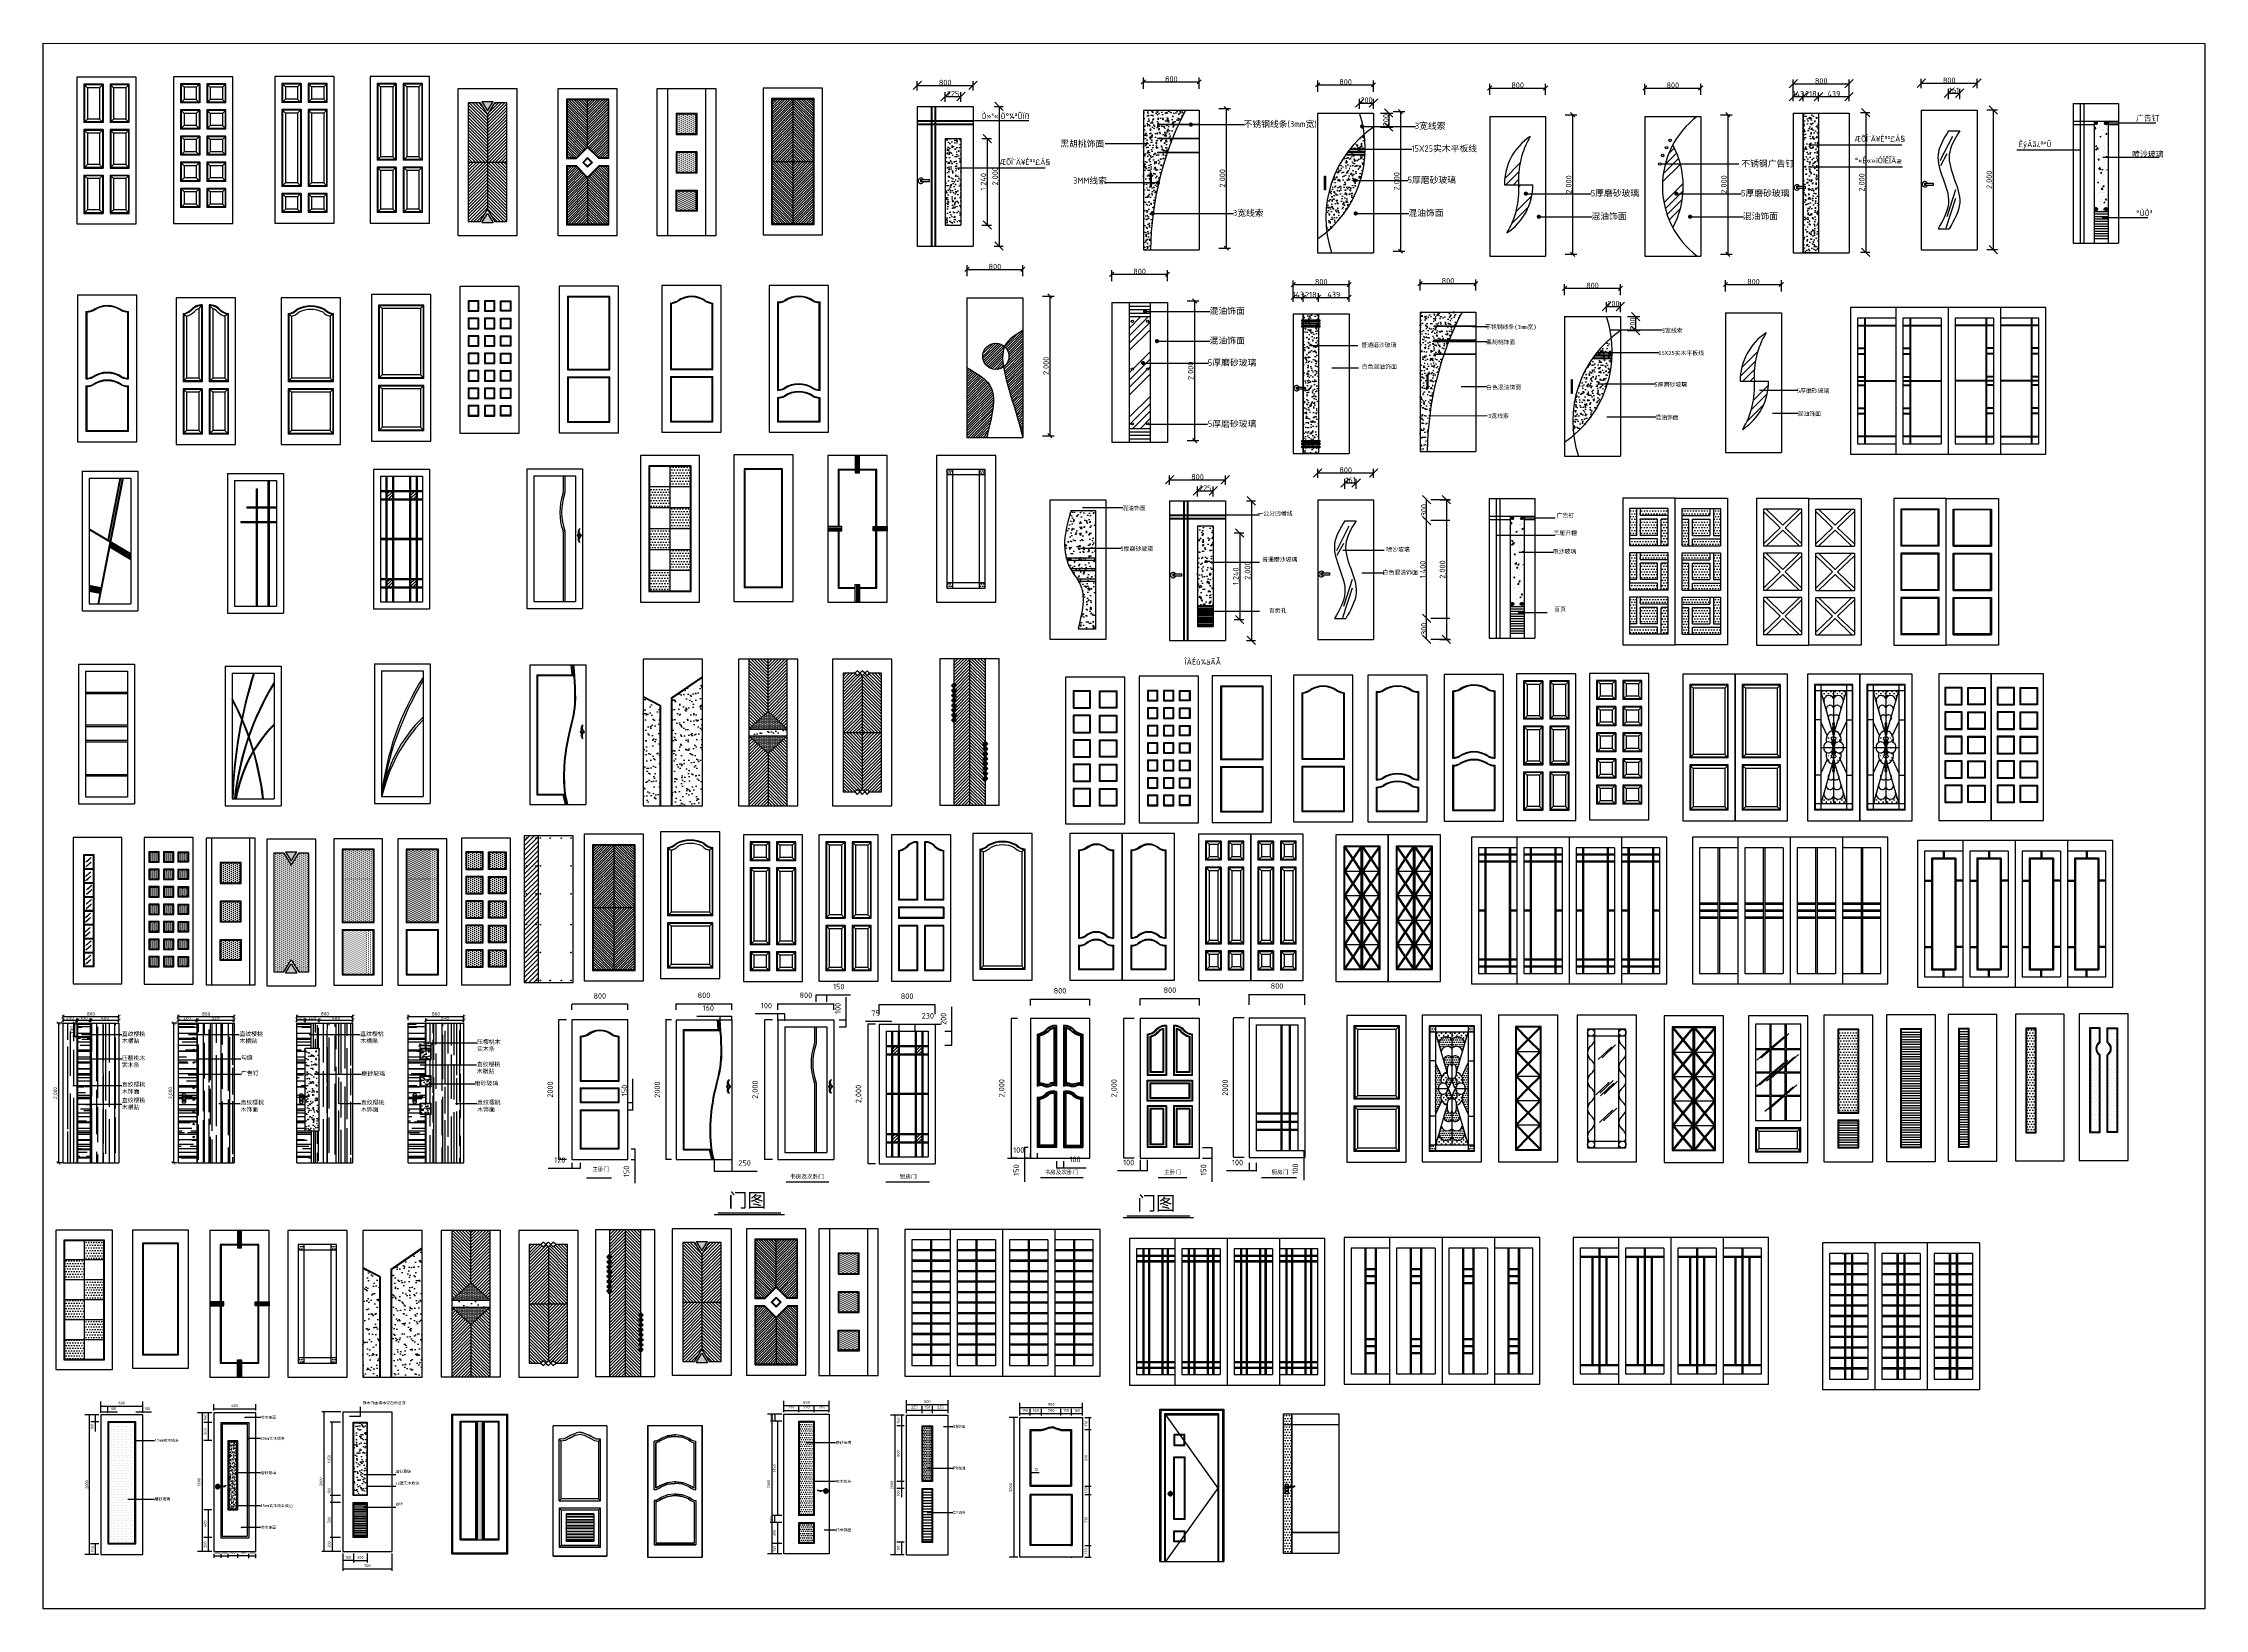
# Model space of a CAD drawing. Extents: x -42728 to 99010, y -18674 to 47645.
# Drawn here: x 5720 to 36688, y -5087 to 17334 of the extents above; entities that cross this region are included whole.
import ezdxf
from ezdxf.enums import TextEntityAlignment as Align

# ---------------------------------------------------------------- set-up
doc = ezdxf.new("R2010")
doc.units = 0
doc.header["$LTSCALE"] = 100
doc.header["$MEASUREMENT"] = 0
doc.linetypes.add('DASHDOT', pattern=[1, 0.5, -0.25, 0, -0.25])
doc.layers.get('0').update_dxf_attribs({"linetype": 'CONTINUOUS'})
doc.layers.get('DEFPOINTS').update_dxf_attribs({"linetype": 'CONTINUOUS'})
for name, color, linetype in [('00-ELE', 2, 'CONTINUOUS'), ('01', 3, 'CONTINUOUS'), ('2', 3, 'CONTINUOUS'), ('2D', 7, 'CONTINUOUS'), ('3', 4, 'CONTINUOUS'), ('AXIS', 1, 'DASHDOT'), ('CUANG', 4, 'CONTINUOUS'), ('DIMIAN', 8, 'CONTINUOUS'), ('DOOR', 3, 'CONTINUOUS'), ('FUN', 8, 'CONTINUOUS'), ('JIAJU', 7, 'CONTINUOUS'), ('LAYER4', 4, 'CONTINUOUS'), ('MEN', 130, 'CONTINUOUS'), ('填充', 8, 'CONTINUOUS'), ('家具', 223, 'CONTINUOUS'), ('抽屉滑道', 7, 'CONTINUOUS'), ('标注', 252, 'CONTINUOUS'), ('门', 1, 'CONTINUOUS'), ('门窗', 1, 'CONTINUOUS')]:
    doc.layers.add(name, color=color, linetype=linetype)
doc.styles.get("Standard").update_dxf_attribs({"font": 'ISOCP'})
doc.styles.add('STYLE1', font='simhei.ttf')
doc.styles.add('仿宋', font='')
doc.styles.get('仿宋').set_extended_font_data('FangSong_GB2312')
doc.dimstyles.new('20', dxfattribs={"dimtxt": 40, "dimasz": 10, "dimexe": 65, "dimexo": 30, "dimgap": 25, "dimtad": 1, "dimdec": 0, "dimdsep": 46, "dimtxsty": 'Standard', "dimblk1": 'ARCHTICK', "dimblk2": 'ARCHTICK', "dimsah": 1, "dimcen": 0.09, "dimclrd": 256, "dimclre": 256, "dimclrt": 256, "dimadec": 0, "dimazin": 0, "dimtfac": 1, "dimtdec": 0, "dimtofl": 0, "dimtmove": 0, "dimatfit": 3, "dimldrblk": 'ARCHTICK', "dimfxl": 1, "dimtolj": 1, "dimarcsym": 0})
doc.dimstyles.get("Standard").update_dxf_attribs({"dimtxt": 2.5, "dimasz": 2.5, "dimexe": 1.25, "dimexo": 0.625, "dimtad": 1, "dimdec": 4, "dimdsep": 46, "dimlunit": 6, "dimtxsty": 'Standard', "dimcen": 2.5, "dimadec": 0, "dimazin": 0, "dimtfac": 1, "dimtdec": 4, "dimtmove": 0, "dimatfit": 3, "dimfxl": 1, "dimtolj": 1, "dimtzin": 0, "dimarcsym": 0})
pattern_1 = [(45, (-861627.274, -898644.922), (-22.4506403, 22.4506403), [])]
pattern_2 = [(0, (-859820.924, -898638.456), (7.9375, 15.875), [0, -15.875])]
pattern_3 = [(135, (-860278.222, -898647.1), (-22.4506403, -22.4506403), [])]
pattern_4 = [(90, (-864536.525, -895809.87), (-28.575, 14.2875), [0, -28.575])]
pattern_5 = [(45, (-15876.563, -8886.017), (-11.22532, 11.22532), [])]
pattern_6 = [(90, (-113.91, -526.36), (-127, 279.4), [1905, -254, 635, -127]), (90, (-177.41, -357.45), (-168.91, -127), [381, -41.91, 762, -95.25]), (90, (-221.86, -462.86), (-85.09, 660.4), [1016, -177.8, 508, -127])]
pattern_7 = [(0, (-113.91, -526.36), (279.4, 127), [1905, -254, 635, -127]), (0, (55, -462.86), (-127, 168.91), [381, -41.91, 762, -95.25]), (0, (-50.41, -418.41), (660.4, 85.09), [1016, -177.8, 508, -127])]
pattern_8 = [(90, (-871549.648, -896110.228), (-28.575, 14.2875), [0, -28.575])]
pattern_9 = [(90, (-867464.437, -898639.87), (-28.575, 14.2875), [0, -28.575])]
pattern_10 = [(90, (-867389.437, -898639.87), (-28.575, 14.2875), [0, -28.575])]
pattern_11 = [(0, (-864113.544, -898647.1), (7.9375, 15.875), [0, -15.875])]
pattern_12 = [(135, (-863032.43, -898647.1), (-22.4506403, -22.4506403), [])]
pattern_13 = [(45, (-863032.43, -898647.1), (-22.4506403, 22.4506403), [])]
pattern_14 = [(0, (-16622.105, 48928.493), (15.625, 31.25), [0, -31.25])]

# ---------------------------------------------------------------- blocks, each defined once
blk = doc.blocks.new('A$C280E3228')
at = {"layer": 'JIAJU'}
h = blk.add_hatch(dxfattribs=at)
h.set_pattern_fill('DOTS,_O', color=1, scale=25)
h.set_pattern_definition([(0, (-856493.566, -894605.228), (19.84375, 39.6875), [0, -39.6875])])
h.paths.add_polyline_path([(425, 4860), (425, 4570), (720, 4570), (720, 4860)])
h.paths.add_polyline_path([(130, 4570), (130, 4270), (425, 4270), (425, 4570)])
h.paths.add_polyline_path([(720, 3970), (720, 4270), (425, 4270), (425, 3970)])
h.paths.add_polyline_path([(425, 3970), (130, 3970), (130, 3670), (425, 3670)])
h.paths.add_polyline_path([(425, 3370), (720, 3370), (720, 3670), (425, 3670)])
h.paths.add_polyline_path([(425, 3370), (130, 3370), (130, 3080), (425, 3080)])
h = blk.add_hatch(dxfattribs=at)
h.set_pattern_fill('DOTS,_O', color=2, scale=20)
h.set_pattern_definition([(0, (-856760.17, -895727.1), (15.875, 31.75), [0, -31.75])])
h.paths.add_polyline_path([(4941, 4740), (4941, 4820), (4861, 4820), (4861, 4740)])
h.paths.add_polyline_path([(4471, 4740), (4471, 4820), (4391, 4820), (4391, 4740)])
h.paths.add_polyline_path([(4391, 3200), (4391, 3120), (4471, 3120), (4471, 3200)])
h.paths.add_polyline_path([(4861, 3120), (4941, 3120), (4941, 3200), (4861, 3200)])
h = blk.add_hatch(dxfattribs=at)
h.set_pattern_fill('ANSI31,_O', color=1, scale=10, angle=90)
h.set_pattern_definition([(135, (-861627.274, -898644.922), (-22.4506403, -22.4506403), [])])
h.paths.add_polyline_path([(1555, 1102), (1830, 1352), (1830, 2102), (1555, 2102)])
h.paths.add_polyline_path([(1830, 752), (1830, 2), (2105, 2), (2105, 1002)])
h = blk.add_hatch(dxfattribs=at)
h.set_pattern_fill('ANSI31,_O', color=1, scale=10)
h.set_pattern_definition(pattern_1)
h.paths.add_polyline_path([(2105, 2102), (1830, 2102), (1830, 1352), (2105, 1102)])
h = blk.add_hatch(dxfattribs=at)
h.set_pattern_fill('ANSI31,_O', color=1, scale=10)
h.set_pattern_definition([(45, (-860278.222, -898647.1), (-22.4506403, 22.4506403), [])])
h.paths.add_polyline_path([(2904, 1050), (3179, 1050), (3179, 1865), (3144, 1900), (3108, 1865), (3073, 1900), (2904, 1900)])
h.paths.add_polyline_path([(3454, 1050), (3179, 1050), (3179, 235), (3215, 200), (3250, 235), (3285, 200), (3454, 200)])
h = blk.add_hatch(dxfattribs=at)
h.set_pattern_fill('ANSI31,_O', color=1, scale=10, angle=90)
h.set_pattern_definition(pattern_3)
h.paths.add_polyline_path([(3179, 1050), (3454, 1050), (3454, 1900), (3285, 1900), (3250, 1865), (3215, 1900), (3179, 1865)])
h = blk.add_hatch(dxfattribs=at)
h.set_pattern_fill('ANSI31,_O', color=1, scale=10)
h.set_pattern_definition([(45, (-859820.924, -898638.456), (-22.4506403, 22.4506403), [])])
h.paths.add_polyline_path([(4718, 2109), (4493, 2109), (4493, 1759), (4528, 1723), (4493, 1688), (4528, 1653), (4493, 1617), (4528, 1582), (4493, 1547), (4528, 1511), (4493, 1476), (4528, 1440), (4493, 1405), (4528, 1370), (4493, 1334), (4528, 1299), (4493, 1264), (4528, 1228), (4493, 1193), (4493, 9), (4718, 9)])
h = blk.add_hatch(dxfattribs=at)
h.set_pattern_fill('ANSI31,_O', color=1, scale=10, angle=90)
h.set_pattern_definition([(135, (-859820.924, -898638.456), (-22.4506403, -22.4506403), [])])
h.paths.add_polyline_path([(4718, 9), (4943, 9), (4943, 359), (4907, 394), (4943, 429), (4907, 465), (4943, 500), (4907, 535), (4943, 571), (4907, 606), (4943, 641), (4907, 677), (4943, 712), (4907, 748), (4943, 783), (4907, 818), (4943, 854), (4907, 889), (4943, 924), (4943, 2109), (4718, 2109)])
h = blk.add_hatch(dxfattribs=at)
h.set_pattern_fill('AR-SAND,_O', color=1, scale=3)
h.set_pattern_definition([(37.5, (-860961.36, -898646.99), (-4.800094, 146.823971), [0, -115.824, 0, -129.54, 0, -123.825]), (7.5, (-860961.36, -898646.99), (134.856985, 215.04753), [0, -62.484, 0, -104.394, 0, -40.005]), (327.5, (-861055.08, -898646.99), (237.297711, 0.431155), [0, -38.1, 0, -137.16, 0, -179.07]), (317.5, (-861055.08, -898646.99), (229.066936, 66.878797), [0, -19.05, 0, -89.916, 0, -102.87])])
h.paths.add_polyline_path([(890, 1838), (450, 1538), (450, 0), (890, 0)])
h.paths.add_polyline_path([(40, 0), (280, 0), (280, 1435), (40, 1557)])
h = blk.add_hatch(dxfattribs=at)
h.set_pattern_fill('DOTS,_O', color=2, scale=10)
h.set_pattern_definition(pattern_2)
h.paths.add_polyline_path([(4457, 1723), (4493, 1688), (4528, 1723), (4493, 1759)])
h.paths.add_polyline_path([(4457, 1653), (4493, 1617), (4528, 1653), (4493, 1688)])
h.paths.add_polyline_path([(4457, 1582), (4493, 1547), (4528, 1582), (4493, 1617)])
h.paths.add_polyline_path([(4457, 1511), (4493, 1476), (4528, 1511), (4493, 1547)])
h.paths.add_polyline_path([(4493, 1405), (4528, 1440), (4493, 1476), (4457, 1440)])
h.paths.add_polyline_path([(4493, 1405), (4457, 1370), (4493, 1334), (4528, 1370)])
h.paths.add_polyline_path([(4493, 1334), (4457, 1299), (4493, 1264), (4528, 1299)])
h.paths.add_polyline_path([(4493, 1264), (4457, 1228), (4493, 1193), (4528, 1228)])
h = blk.add_hatch(dxfattribs=at)
h.set_pattern_fill('DOTS,_O', color=1, scale=10)
h.set_pattern_definition([(0, (-861627.274, -898644.922), (7.9375, 15.875), [0, -15.875])])
h.paths.add_polyline_path([(1830, 1352), (1555, 1102), (2105, 1102)])
h.paths.add_polyline_path([(1555, 1002), (1830, 752), (2105, 1002)])
h = blk.add_hatch(dxfattribs=at)
h.set_pattern_fill('AR-SAND,_O', color=2, scale=3)
h.set_pattern_definition([(37.5, (-861627.27, -898644.92), (-4.800094, 146.823971), [0, -115.824, 0, -129.54, 0, -123.825]), (7.5, (-861627.27, -898644.92), (134.856985, 215.04753), [0, -62.484, 0, -104.394, 0, -40.005]), (327.5, (-861721, -898644.92), (237.297711, 0.431155), [0, -38.1, 0, -137.16, 0, -179.07]), (317.5, (-861721, -898644.92), (229.066936, 66.878797), [0, -19.05, 0, -89.916, 0, -102.87])])
h.paths.add_polyline_path([(2105, 1002), (2105, 1102), (1555, 1102), (1555, 1002)])
h = blk.add_hatch(dxfattribs=at)
h.set_pattern_fill('ANSI31,_O', color=1, scale=10)
h.set_pattern_definition(pattern_1)
h.paths.add_polyline_path([(1830, 752), (1555, 1002), (1555, 2), (1830, 2)])
h = blk.add_hatch(dxfattribs=at)
h.set_pattern_fill('ANSI31,_O', color=1, scale=10, angle=90)
h.set_pattern_definition(pattern_3)
h.paths.add_polyline_path([(3179, 1050), (2904, 1050), (2904, 200), (3073, 200), (3108, 235), (3144, 200), (3179, 235)])
h = blk.add_hatch(dxfattribs=at)
h.set_pattern_fill('DOTS,_O', color=2, scale=10)
h.set_pattern_definition(pattern_2)
h.paths.add_polyline_path([(4943, 924), (4907, 889), (4943, 854), (4978, 889)])
h.paths.add_polyline_path([(4943, 854), (4907, 818), (4943, 783), (4978, 818)])
h.paths.add_polyline_path([(4943, 783), (4907, 748), (4943, 712), (4978, 748)])
h.paths.add_polyline_path([(4978, 677), (4943, 712), (4907, 677), (4943, 641)])
h.paths.add_polyline_path([(4943, 641), (4907, 606), (4943, 571), (4978, 606)])
h.paths.add_polyline_path([(4907, 535), (4943, 500), (4978, 535), (4943, 571)])
h.paths.add_polyline_path([(4943, 429), (4978, 465), (4943, 500), (4907, 465)])
h.paths.add_polyline_path([(4943, 359), (4978, 394), (4943, 429), (4907, 394)])
at = {"layer": 'JIAJU', "color": 2}
for p, q in [((0, 5020), (0, 2920)), ((850, 5020), (0, 5020)), ((850, 2920), (850, 5020)), ((1338, 5027), (1338, 2927)), ((2188, 5027), (1338, 5027)), ((2188, 2927), (2188, 5027)), ((2685, 5020), (2685, 2920)), ((3535, 5020), (2685, 5020)), ((3535, 2920), (3535, 5020)), ((4241, 5020), (4241, 2920)), ((5091, 5020), (4241, 5020)), ((5091, 2920), (5091, 5020)), ((120, 4870), (120, 3070)), ((730, 4870), (120, 4870)), ((130, 4860), (130, 3080)), ((720, 4860), (130, 4860)), ((425, 4860), (425, 3080)), ((720, 3080), (720, 4860)), ((730, 3070), (730, 4870)), ((1488, 4827), (1488, 3127)), ((2039, 4827), (1488, 4827)), ((1498, 4817), (1498, 3137)), ((2029, 4817), (1498, 4817)), ((2029, 3137), (2029, 4817)), ((2039, 3127), (2039, 4827)), ((2835, 4820), (2835, 4000)), ((3080, 4820), (2835, 4820)), ((2845, 4810), (2845, 4000)), ((3080, 4810), (2845, 4810)), ((3386, 4820), (3140, 4820)), ((3376, 4810), (3140, 4810)), ((3376, 4000), (3376, 4810)), ((3386, 4000), (3386, 4820)), ((4391, 4820), (4391, 3120)), ((4941, 4820), (4391, 4820)), ((4941, 4740), (4391, 4740)), ((4471, 4820), (4471, 3120)), ((4861, 3120), (4861, 4820)), ((4941, 3120), (4941, 4820)), ((720, 4570), (130, 4570)), ((720, 4270), (130, 4270)), ((720, 3970), (130, 3970)), ((2835, 3940), (2835, 3120)), ((2845, 3940), (2845, 3130)), ((3376, 3130), (3376, 3940)), ((3386, 3120), (3386, 3940)), ((720, 3670), (130, 3670)), ((720, 3370), (130, 3370)), ((1488, 3127), (2039, 3127)), ((1498, 3137), (2029, 3137)), ((2835, 3120), (3080, 3120)), ((2845, 3130), (3080, 3130)), ((3140, 3130), (3376, 3130)), ((3140, 3120), (3386, 3120)), ((4391, 3200), (4941, 3200)), ((4391, 3120), (4941, 3120)), ((0, 2920), (850, 2920)), ((120, 3070), (730, 3070)), ((130, 3080), (720, 3080)), ((1338, 2927), (2188, 2927)), ((2685, 2920), (3535, 2920)), ((4241, 2920), (5091, 2920)), ((40, 2100), (40, 0)), ((890, 2100), (40, 2100)), ((890, 0), (890, 2100)), ((1405, 2102), (1405, 2)), ((2255, 2102), (1405, 2102)), ((1555, 2102), (1555, 2)), ((1830, 1352), (1830, 2102)), ((2105, 2), (2105, 2102)), ((2255, 2), (2255, 2102)), ((2754, 2100), (2754, 0)), ((3604, 2100), (2754, 2100)), ((2904, 1900), (2904, 200)), ((3073, 1900), (2904, 1900)), ((3179, 1865), (3179, 235)), ((3454, 1900), (3285, 1900)), ((3454, 200), (3454, 1900)), ((3604, 0), (3604, 2100)), ((4293, 2109), (4293, 9)), ((5143, 2109), (4293, 2109)), ((4493, 2109), (4493, 1759)), ((4718, 2109), (4718, 9)), ((4943, 924), (4943, 2109)), ((5143, 9), (5143, 2109)), ((290, 1441), (40, 1568)), ((280, 1435), (40, 1557)), ((890, 1850), (440, 1543)), ((890, 1838), (450, 1538)), ((280, 1435), (280, 0)), ((290, 1441), (290, 0)), ((440, 1543), (440, 0)), ((450, 1538), (450, 0)), ((1555, 1102), (1830, 1352)), ((1830, 1352), (2105, 1102)), ((1555, 1102), (2105, 1102)), ((1555, 1002), (1830, 752)), ((1555, 1002), (2105, 1002)), ((1830, 752), (2105, 1002)), ((2904, 1050), (3454, 1050)), ((4493, 1193), (4493, 9)), ((1830, 752), (1830, 2)), ((4943, 9), (4943, 359)), ((40, 0), (890, 0)), ((1405, 2), (2255, 2)), ((2904, 200), (3073, 200)), ((3285, 200), (3454, 200)), ((4293, 9), (5143, 9)), ((2754, 0), (3604, 0))]:
    blk.add_line(p, q, dxfattribs=at)
for points in [[(3080, 4770), (3100, 4770), (3100, 5020), (3080, 5020)], [(3100, 4770), (3120, 4770), (3120, 5020), (3100, 5020)], [(3120, 4770), (3140, 4770), (3140, 5020), (3120, 5020)], [(2685, 3980), (2885, 3980), (2885, 4000), (2685, 4000)], [(2685, 3960), (2885, 3960), (2885, 3980), (2685, 3980)], [(2685, 3940), (2885, 3940), (2885, 3960), (2685, 3960)], [(3535, 3980), (3335, 3980), (3335, 4000), (3535, 4000)], [(3535, 3960), (3335, 3960), (3335, 3980), (3535, 3980)], [(3535, 3940), (3335, 3940), (3335, 3960), (3535, 3960)], [(3080, 3170), (3100, 3170), (3100, 2920), (3080, 2920)], [(3100, 3170), (3120, 3170), (3120, 2920), (3100, 2920)], [(3120, 3170), (3140, 3170), (3140, 2920), (3120, 2920)], [(3108, 1865), (3144, 1900), (3108, 1935), (3073, 1900)], [(3179, 1865), (3215, 1900), (3179, 1935), (3144, 1900)], [(3250, 1865), (3285, 1900), (3250, 1935), (3215, 1900)], [(4493, 1688), (4528, 1723), (4493, 1759), (4457, 1723)], [(4493, 1617), (4528, 1653), (4493, 1688), (4457, 1653)], [(4493, 1547), (4528, 1582), (4493, 1617), (4457, 1582)], [(4493, 1476), (4528, 1511), (4493, 1547), (4457, 1511)], [(4493, 1405), (4528, 1440), (4493, 1476), (4457, 1440)], [(4493, 1334), (4528, 1370), (4493, 1405), (4457, 1370)], [(4493, 1264), (4528, 1299), (4493, 1334), (4457, 1299)], [(4493, 1193), (4528, 1228), (4493, 1264), (4457, 1228)], [(4943, 854), (4978, 889), (4943, 924), (4907, 889)], [(4943, 783), (4978, 818), (4943, 854), (4907, 818)], [(4943, 712), (4978, 748), (4943, 783), (4907, 748)], [(4943, 641), (4978, 677), (4943, 712), (4907, 677)], [(4943, 571), (4978, 606), (4943, 641), (4907, 606)], [(4943, 500), (4978, 535), (4943, 571), (4907, 535)], [(4943, 429), (4978, 465), (4943, 500), (4907, 465)], [(4943, 359), (4978, 394), (4943, 429), (4907, 394)], [(3108, 165), (3144, 200), (3108, 235), (3073, 200)], [(3179, 165), (3215, 200), (3179, 235), (3144, 200)], [(3250, 165), (3285, 200), (3250, 235), (3215, 200)]]:
    blk.add_lwpolyline(points, close=True, dxfattribs=at)
blk = doc.blocks.new('A$C0A41666B')
at = {"layer": '家具'}
h = blk.add_hatch(dxfattribs=at)
h.set_pattern_fill('ANSI31,_O', color=1, scale=10, angle=90)
h.set_pattern_definition([(135, (-865158.016, -895807.455), (-22.4506403, -22.4506403), [])])
h.paths.add_polyline_path([(150, 3882), (425, 3882), (425, 4560), (319, 4732), (150, 4732)])
h.paths.add_polyline_path([(425, 3205), (531, 3032), (700, 3032), (700, 3882), (425, 3882)])
h = blk.add_hatch(dxfattribs=at)
h.set_pattern_fill('ANSI31,_O', color=1, scale=10)
h.set_pattern_definition([(45, (-865158.016, -895807.455), (-22.4506403, 22.4506403), [])])
h.paths.add_polyline_path([(700, 4732), (531, 4732), (425, 4560), (425, 3882), (700, 3882)])
h.paths.add_polyline_path([(150, 3032), (319, 3032), (425, 3205), (425, 3882), (150, 3882)])
h = blk.add_hatch(dxfattribs=at)
h.set_pattern_fill('DOTS,_O', color=1, scale=8)
h.set_pattern_definition([(0, (-865158.016, -895807.455), (6.35, 12.7), [0, -12.7])])
h.paths.add_polyline_path([(344, 4748), (425, 4617), (506, 4748)])
h.paths.add_polyline_path([(506, 3017), (425, 3147), (344, 3017)])
h = blk.add_hatch(dxfattribs=at)
h.set_pattern_fill('ANSI31,_O', color=1, scale=8)
h.set_pattern_definition([(45, (-864830.12, -895807.422), (-17.96051224, 17.96051224), [])])
h.paths.add_polyline_path([(1860, 4105), (2022, 3942), (2155, 3942), (2155, 4772), (1860, 4772)])
h.paths.add_polyline_path([(1565, 2992), (1860, 2992), (1860, 3652), (1690, 3822), (1565, 3822)])
h = blk.add_hatch(dxfattribs=at)
h.set_pattern_fill('ANSI31,_O', color=1, scale=8, angle=90)
h.set_pattern_definition([(135, (-864830.12, -895807.422), (-17.96051224, -17.96051224), [])])
h.paths.add_polyline_path([(1565, 3942), (1698, 3942), (1860, 4105), (1860, 4772), (1565, 4772)])
h.paths.add_polyline_path([(1860, 3652), (1860, 2992), (2155, 2992), (2155, 3822), (2030, 3822)])
h = blk.add_hatch(dxfattribs=at)
h.set_pattern_fill('ANSI31,_O', color=1, scale=8)
h.set_pattern_definition([(45, (-864157.643, -895798.605), (-17.96051224, 17.96051224), [])])
h.paths.add_polyline_path([(4799, 4781), (4504, 4781), (4504, 3891), (4799, 3891)])
h.paths.add_polyline_path([(4799, 3001), (5094, 3001), (5094, 3891), (4799, 3891)])
h = blk.add_hatch(dxfattribs=at)
h.set_pattern_fill('ANSI31,_O', color=1, scale=8, angle=90)
h.set_pattern_definition([(135, (-864157.643, -895798.605), (-17.96051224, -17.96051224), [])])
h.paths.add_polyline_path([(5094, 4781), (4799, 4781), (4799, 3891), (5094, 3891)])
h.paths.add_polyline_path([(4799, 3891), (4504, 3891), (4504, 3001), (4799, 3001)])
h = blk.add_hatch(dxfattribs=at)
h.set_pattern_fill('DOTS,_O', color=1, scale=18, angle=90)
h.set_pattern_definition(pattern_4)
h.paths.add_polyline_path([(3417, 4570), (3137, 4570), (3137, 4290), (3417, 4290)])
h = blk.add_hatch(dxfattribs=at)
h.set_pattern_fill('DOTS,_O', color=1, scale=18, angle=90)
h.set_pattern_definition(pattern_4)
h.paths.add_polyline_path([(3137, 4020), (3137, 3740), (3417, 3740), (3417, 4020)])
h = blk.add_hatch(dxfattribs=at)
h.set_pattern_fill('DOTS,_O', color=1, scale=18, angle=90)
h.set_pattern_definition([(270, (-864536.525, 903569.87), (-28.575, -14.2875), [0, -28.575])])
h.paths.add_polyline_path([(3417, 3470), (3137, 3470), (3137, 3190), (3417, 3190)])
at = {"layer": '家具', "color": 3}
for p, q in [((0, 4932), (0, 2832)), ((850, 4932), (0, 4932)), ((150, 4732), (150, 3032)), ((319, 4732), (150, 4732)), ((319, 4732), (425, 4560)), ((344, 4748), (506, 4748)), ((344, 4748), (425, 4617)), ((425, 4617), (506, 4748)), ((425, 4560), (531, 4732)), ((700, 4732), (531, 4732)), ((700, 3032), (700, 4732)), ((850, 2832), (850, 4932)), ((1435, 4932), (1435, 2832)), ((2285, 4932), (1435, 4932)), ((1555, 4782), (1555, 3932)), ((2165, 4782), (1555, 4782)), ((1565, 4772), (1565, 3942)), ((2155, 4772), (1565, 4772)), ((1860, 4105), (1860, 4772)), ((2155, 4772), (2155, 3942)), ((2165, 3932), (2165, 4782)), ((2285, 2832), (2285, 4932)), ((2853, 4930), (2853, 2830)), ((3703, 4930), (2853, 4930)), ((3003, 4930), (3003, 2830)), ((3553, 2830), (3553, 4930)), ((3703, 2830), (3703, 4930)), ((4374, 4941), (4374, 2841)), ((5224, 4941), (4374, 4941)), ((4494, 4791), (4494, 2991)), ((5104, 4791), (4494, 4791)), ((4504, 4781), (4504, 3001)), ((5094, 4781), (4504, 4781)), ((4799, 4781), (4799, 3001)), ((5094, 3001), (5094, 4781)), ((5104, 2991), (5104, 4791)), ((5224, 2841), (5224, 4941)), ((425, 4560), (425, 3205)), ((1860, 4105), (1698, 3942)), ((1860, 4091), (1702, 3932)), ((2022, 3942), (1860, 4105)), ((2018, 3932), (1860, 4091)), ((150, 3882), (700, 3882)), ((1555, 3932), (1702, 3932)), ((1555, 3832), (1555, 2982)), ((1555, 3832), (1694, 3832)), ((1698, 3942), (1565, 3942)), ((1565, 3822), (1565, 2992)), ((2165, 3932), (2018, 3932)), ((2155, 3942), (2022, 3942)), ((2026, 3832), (2165, 3832)), ((2165, 2982), (2165, 3832)), ((4504, 3891), (5094, 3891)), ((1860, 3652), (1860, 2992)), ((319, 3032), (425, 3205)), ((344, 3017), (425, 3147)), ((425, 3205), (531, 3032)), ((425, 3147), (506, 3017)), ((0, 2832), (850, 2832)), ((150, 3032), (319, 3032)), ((344, 3017), (506, 3017)), ((531, 3032), (700, 3032)), ((1435, 2832), (2285, 2832)), ((1555, 2982), (2165, 2982)), ((2853, 2830), (3703, 2830)), ((4374, 2841), (5224, 2841)), ((4494, 2991), (5104, 2991)), ((4504, 3001), (5094, 3001)), ((30, 2100), (30, 0)), ((880, 2100), (30, 2100)), ((880, 0), (880, 2100)), ((1450, 2106), (1450, 6)), ((2300, 2106), (1450, 2106)), ((1570, 1956), (1570, 906)), ((2180, 1956), (1570, 1956)), ((1580, 1946), (1580, 916)), ((2170, 1946), (1580, 1946)), ((2170, 916), (2170, 1946)), ((2180, 906), (2180, 1956)), ((2300, 6), (2300, 2106)), ((2925, 2113), (2925, 13)), ((3775, 2113), (2925, 2113)), ((3045, 1863), (3045, 913)), ((3655, 913), (3655, 1863)), ((3775, 13), (3775, 2113)), ((4459, 2113), (4459, 13)), ((5309, 2113), (4459, 2113)), ((4579, 1879), (4579, 613)), ((4589, 1870), (4589, 623)), ((5179, 623), (5179, 1870)), ((5189, 613), (5189, 1879)), ((5309, 13), (5309, 2113)), ((3055, 1855), (3055, 923)), ((3645, 923), (3645, 1855)), ((1570, 906), (2180, 906)), ((1570, 806), (1570, 156)), ((1570, 806), (2180, 806)), ((1580, 916), (2170, 916)), ((1580, 796), (1580, 166)), ((1580, 796), (2170, 796)), ((2170, 166), (2170, 796)), ((2180, 156), (2180, 806)), ((3045, 913), (3655, 913)), ((3045, 813), (3045, 163)), ((3045, 813), (3655, 813)), ((3055, 923), (3645, 923)), ((3055, 803), (3055, 173)), ((3055, 803), (3645, 803)), ((3645, 173), (3645, 803)), ((3655, 163), (3655, 813)), ((4579, 513), (4579, 163)), ((4589, 503), (4589, 173)), ((5179, 173), (5179, 503)), ((5189, 163), (5189, 513)), ((30, 0), (880, 0)), ((1450, 6), (2300, 6)), ((1570, 156), (2180, 156)), ((1580, 166), (2170, 166)), ((2925, 13), (3775, 13)), ((3045, 163), (3655, 163)), ((3055, 173), (3645, 173)), ((4459, 13), (5309, 13)), ((4579, 163), (5189, 163)), ((4589, 173), (5179, 173))]:
    blk.add_line(p, q, dxfattribs=at)
for points in [[(3127, 4280), (3427, 4280), (3427, 4580), (3127, 4580)], [(3137, 4290), (3417, 4290), (3417, 4570), (3137, 4570)], [(3127, 3730), (3427, 3730), (3427, 4030), (3127, 4030)], [(3137, 3740), (3417, 3740), (3417, 4020), (3137, 4020)], [(3127, 3480), (3427, 3480), (3427, 3180), (3127, 3180)], [(3137, 3470), (3417, 3470), (3417, 3190), (3137, 3190)], [(150, 1746), (300, 1746), (300, 1896), (150, 1896)], [(160, 1756), (290, 1756), (290, 1886), (160, 1886)], [(380, 1746), (530, 1746), (530, 1896), (380, 1896)], [(390, 1756), (520, 1756), (520, 1886), (390, 1886)], [(760, 1746), (610, 1746), (610, 1896), (760, 1896)], [(750, 1756), (620, 1756), (620, 1886), (750, 1886)], [(150, 1496), (300, 1496), (300, 1646), (150, 1646)], [(160, 1506), (290, 1506), (290, 1636), (160, 1636)], [(380, 1496), (530, 1496), (530, 1646), (380, 1646)], [(390, 1506), (520, 1506), (520, 1636), (390, 1636)], [(760, 1496), (610, 1496), (610, 1646), (760, 1646)], [(750, 1506), (620, 1506), (620, 1636), (750, 1636)], [(150, 1246), (300, 1246), (300, 1396), (150, 1396)], [(160, 1256), (290, 1256), (290, 1386), (160, 1386)], [(380, 1246), (530, 1246), (530, 1396), (380, 1396)], [(390, 1256), (520, 1256), (520, 1386), (390, 1386)], [(760, 1246), (610, 1246), (610, 1396), (760, 1396)], [(750, 1256), (620, 1256), (620, 1386), (750, 1386)], [(150, 996), (300, 996), (300, 1146), (150, 1146)], [(160, 1006), (290, 1006), (290, 1136), (160, 1136)], [(380, 996), (530, 996), (530, 1146), (380, 1146)], [(390, 1006), (520, 1006), (520, 1136), (390, 1136)], [(760, 996), (610, 996), (610, 1146), (760, 1146)], [(750, 1006), (620, 1006), (620, 1136), (750, 1136)], [(150, 746), (300, 746), (300, 896), (150, 896)], [(150, 496), (300, 496), (300, 646), (150, 646)], [(160, 756), (290, 756), (290, 886), (160, 886)], [(160, 506), (290, 506), (290, 636), (160, 636)], [(380, 746), (530, 746), (530, 896), (380, 896)], [(380, 496), (530, 496), (530, 646), (380, 646)], [(390, 756), (520, 756), (520, 886), (390, 886)], [(390, 506), (520, 506), (520, 636), (390, 636)], [(760, 746), (610, 746), (610, 896), (760, 896)], [(760, 496), (610, 496), (610, 646), (760, 646)], [(750, 756), (620, 756), (620, 886), (750, 886)], [(750, 506), (620, 506), (620, 636), (750, 636)], [(150, 246), (300, 246), (300, 396), (150, 396)], [(160, 256), (290, 256), (290, 386), (160, 386)], [(380, 246), (530, 246), (530, 396), (380, 396)], [(390, 256), (520, 256), (520, 386), (390, 386)], [(760, 246), (610, 246), (610, 396), (760, 396)], [(750, 256), (620, 256), (620, 386), (750, 386)]]:
    blk.add_lwpolyline(points, close=True, dxfattribs=at)
for points in [[(1565, 3822), (1690, 3822), (1860, 3652), (2030, 3822), (2155, 3822), (2155, 2992), (1565, 2992)], [(1694, 3832), (1860, 3666), (2026, 3832)], [(1931, 3879), (1860, 3949), (1789, 3879)], [(1789, 3879), (1860, 3808), (1931, 3879)], [(1917, 3879), (1860, 3935), (1803, 3879)], [(1803, 3879), (1860, 3822), (1917, 3879)]]:
    blk.add_lwpolyline(points, dxfattribs=at)
for centre, radius, start, end in [((2933, 2416), 564, 281.3887, 292.0098), ((2933, 2416), 574, 282.207, 292.1491), ((3350, 1628), 335, 52.2937, 127.7063), ((3350, 1628), 325, 52.0537, 127.9463), ((3766, 2416), 574, 247.8509, 257.793), ((3766, 2416), 564, 247.9902, 258.6113), ((4577, 2133), 254, 270.4491, 293.6875), ((4577, 2133), 264, 272.6044, 305.3612), ((4884, 1593), 370, 56.3067, 123.6933), ((4884, 1593), 360, 56.1695, 115.4114), ((5191, 2133), 264, 246.1193, 267.3956), ((5191, 2133), 254, 246.3125, 269.5509), ((4577, 867), 254, 270.4491, 293.6875), ((4577, 867), 244, 272.8181, 293.6875), ((4884, 327), 380, 56.3067, 123.6933), ((4884, 327), 370, 56.3067, 123.6933), ((5191, 867), 254, 246.3125, 269.5509), ((5191, 867), 244, 246.3125, 267.1819), ((4577, 767), 254, 270.4491, 293.6875), ((4577, 767), 264, 272.6044, 293.6875), ((4884, 227), 370, 56.3067, 123.6933), ((4884, 227), 360, 56.3067, 123.6933), ((5191, 767), 264, 246.3125, 267.3956), ((5191, 767), 254, 246.3125, 269.5509)]:
    blk.add_arc(centre, radius, start, end, dxfattribs=at)
blk = doc.blocks.new('*D691')
at = {"color": 0, "linetype": 'ByBlock', "transparency": 16777216}
for p, q in [((9031, 1267), (8709, 1267)), ((9034, 1167), (9034, 1268)), ((9134, 1267), (9034, 1267)), ((9134, 1167), (9134, 1268)), ((9136, 1267), (9139, 1267))]:
    blk.add_line(p, q, dxfattribs=at)
for points in [[(9031, 1267), (9031, 1266), (9034, 1267)], [(9136, 1267), (9136, 1266), (9134, 1267)]]:
    blk.add_solid(points, dxfattribs=at)
at = {"layer": 'DEFPOINTS', "color": 0, "linetype": 'ByBlock', "transparency": 16777216}
for p in [(9034, 1267), (9034, 1167), (9134, 1167)]:
    blk.add_point(p, dxfattribs=at)
at = {"color": 0, "linetype": 'ByBlock', "transparency": 16777216, "insert": (8869, 1387), "char_height": 80, "attachment_point": 5}
blk.add_mtext('\\A1;100', dxfattribs=at)
blk = doc.blocks.new('*D683')
at = {"color": 0, "linetype": 'ByBlock', "transparency": 16777216}
for p, q in [((9033, 1267), (8917, 1267)), ((8918, 1264), (8918, -731)), ((9033, -733), (8917, -733))]:
    blk.add_line(p, q, dxfattribs=at)
for points in [[(8918, 1264), (8919, 1264), (8918, 1267)], [(8918, -731), (8919, -731), (8918, -733)]]:
    blk.add_solid(points, dxfattribs=at)
at = {"layer": 'DEFPOINTS', "color": 0, "linetype": 'ByBlock', "transparency": 16777216}
for p in [(9034, 1267), (8918, -733), (9034, -733)]:
    blk.add_point(p, dxfattribs=at)
at = {"color": 0, "linetype": 'ByBlock', "transparency": 16777216, "insert": (8792, 267), "char_height": 80, "attachment_point": 5, "rotation": 90}
blk.add_mtext('\\A1;2,000', dxfattribs=at)
blk = doc.blocks.new('*D688')
at = {"color": 0, "linetype": 'ByBlock', "transparency": 16777216}
for p, q in [((6954, 86), (6954, 422)), ((6887, 84), (6956, 84)), ((6954, -21), (6954, 84)), ((6887, -21), (6956, -21)), ((6954, -23), (6954, -26))]:
    blk.add_line(p, q, dxfattribs=at)
for points in [[(6954, 86), (6955, 86), (6954, 84)], [(6954, -23), (6955, -23), (6954, -21)]]:
    blk.add_solid(points, dxfattribs=at)
at = {"layer": 'DEFPOINTS', "color": 0, "linetype": 'ByBlock', "transparency": 16777216}
for p in [(6887, 84), (6954, 84), (6887, -21)]:
    blk.add_point(p, dxfattribs=at)
at = {"color": 0, "linetype": 'ByBlock', "transparency": 16777216, "insert": (6834, 255), "char_height": 80, "attachment_point": 5, "rotation": 90}
blk.add_mtext('\\A1;150', dxfattribs=at)
blk = doc.blocks.new('*D679')
at = {"color": 0, "linetype": 'ByBlock', "transparency": 16777216}
for p, q in [((7573, 1269), (7488, 1269)), ((7490, 1266), (7490, -731)), ((7573, -733), (7488, -733))]:
    blk.add_line(p, q, dxfattribs=at)
for points in [[(7489, 1266), (7490, 1266), (7490, 1269)], [(7489, -731), (7490, -731), (7490, -733)]]:
    blk.add_solid(points, dxfattribs=at)
at = {"layer": 'DEFPOINTS', "color": 0, "linetype": 'ByBlock', "transparency": 16777216}
for p in [(7574, 1269), (7490, -733), (7574, -733)]:
    blk.add_point(p, dxfattribs=at)
at = {"color": 0, "linetype": 'ByBlock', "transparency": 16777216, "insert": (7370, 268), "char_height": 80, "attachment_point": 5, "rotation": 90}
blk.add_mtext('\\A1;2000', dxfattribs=at)
blk = doc.blocks.new('*D678')
at = {"color": 0, "linetype": 'ByBlock', "transparency": 16777216}
for p, q in [((6080, 1269), (5967, 1269)), ((5968, 1266), (5968, -729)), ((6080, -731), (5967, -731))]:
    blk.add_line(p, q, dxfattribs=at)
for points in [[(5967, 1266), (5968, 1266), (5968, 1269)], [(5967, -729), (5968, -729), (5968, -731)]]:
    blk.add_solid(points, dxfattribs=at)
at = {"layer": 'DEFPOINTS', "color": 0, "linetype": 'ByBlock', "transparency": 16777216}
for p in [(6081, 1269), (5968, -731), (6081, -731)]:
    blk.add_point(p, dxfattribs=at)
at = {"color": 0, "linetype": 'ByBlock', "transparency": 16777216, "insert": (5848, 269), "char_height": 80, "attachment_point": 5, "rotation": 90}
blk.add_mtext('\\A1;2000', dxfattribs=at)
blk = doc.blocks.new('*D686')
at = {"color": 0, "linetype": 'ByBlock', "transparency": 16777216}
for p, q in [((6081, -582), (6081, -663)), ((6201, -582), (6201, -663)), ((6079, -661), (5743, -661)), ((6201, -661), (6081, -661)), ((6204, -661), (6206, -661))]:
    blk.add_line(p, q, dxfattribs=at)
for points in [[(6079, -661), (6079, -662), (6081, -661)], [(6204, -661), (6204, -662), (6201, -661)]]:
    blk.add_solid(points, dxfattribs=at)
at = {"layer": 'DEFPOINTS', "color": 0, "linetype": 'ByBlock', "transparency": 16777216}
for p in [(6081, -581), (6201, -581), (6081, -661)]:
    blk.add_point(p, dxfattribs=at)
at = {"color": 0, "linetype": 'ByBlock', "transparency": 16777216, "insert": (5909, -541), "char_height": 80, "attachment_point": 5}
blk.add_mtext('\\A1;120', dxfattribs=at)
blk = doc.blocks.new('*D687')
at = {"color": 0, "linetype": 'ByBlock', "transparency": 16777216}
for p, q in [((6762, -581), (6817, -581)), ((6815, -579), (6815, -576)), ((6815, -581), (6815, -731)), ((6762, -731), (6817, -731)), ((6815, -734), (6815, -1070))]:
    blk.add_line(p, q, dxfattribs=at)
for points in [[(6815, -579), (6816, -579), (6815, -581)], [(6815, -734), (6816, -734), (6815, -731)]]:
    blk.add_solid(points, dxfattribs=at)
at = {"layer": 'DEFPOINTS', "color": 0, "linetype": 'ByBlock', "transparency": 16777216}
for p in [(6761, -581), (6761, -731), (6815, -731)]:
    blk.add_point(p, dxfattribs=at)
at = {"color": 0, "linetype": 'ByBlock', "transparency": 16777216, "insert": (6695, -903), "char_height": 80, "attachment_point": 5, "rotation": 90}
blk.add_mtext('\\A1;150', dxfattribs=at)
blk = doc.blocks.new('*D689')
at = {"color": 0, "linetype": 'ByBlock', "transparency": 16777216}
for p, q in [((8119, -734), (8119, -904)), ((8121, -902), (8371, -902)), ((8374, -734), (8374, -904)), ((8374, -902), (8736, -902))]:
    blk.add_line(p, q, dxfattribs=at)
for points in [[(8121, -902), (8121, -903), (8119, -902)], [(8371, -902), (8371, -903), (8374, -902)]]:
    blk.add_solid(points, dxfattribs=at)
at = {"layer": 'DEFPOINTS', "color": 0, "linetype": 'ByBlock', "transparency": 16777216}
for p in [(8119, -733), (8374, -733), (8374, -902)]:
    blk.add_point(p, dxfattribs=at)
at = {"color": 0, "linetype": 'ByBlock', "transparency": 16777216, "insert": (8556, -782), "char_height": 80, "attachment_point": 5}
blk.add_mtext('\\A1;250', dxfattribs=at)
blk = doc.blocks.new('*D685')
at = {"color": 0, "linetype": 'ByBlock', "transparency": 16777216}
for p, q in [((6081, 1269), (6081, 1350)), ((6879, 1348), (6084, 1348)), ((6881, 1269), (6881, 1350))]:
    blk.add_line(p, q, dxfattribs=at)
for points in [[(6084, 1349), (6084, 1348), (6081, 1348)], [(6879, 1349), (6879, 1348), (6881, 1348)]]:
    blk.add_solid(points, dxfattribs=at)
at = {"layer": 'DEFPOINTS', "color": 0, "linetype": 'ByBlock', "transparency": 16777216}
for p in [(6081, 1348), (6081, 1269), (6881, 1269)]:
    blk.add_point(p, dxfattribs=at)
at = {"color": 0, "linetype": 'ByBlock', "transparency": 16777216, "insert": (6481, 1468), "char_height": 80, "attachment_point": 5}
blk.add_mtext('\\A1;800', dxfattribs=at)
blk = doc.blocks.new('*D680')
at = {"color": 0, "linetype": 'ByBlock', "transparency": 16777216}
for p, q in [((7574, 1269), (7574, 1358)), ((7576, 1357), (8371, 1357)), ((8374, 1269), (8374, 1358))]:
    blk.add_line(p, q, dxfattribs=at)
for points in [[(7576, 1357), (7576, 1356), (7574, 1357)], [(8371, 1357), (8371, 1356), (8374, 1357)]]:
    blk.add_solid(points, dxfattribs=at)
at = {"layer": 'DEFPOINTS', "color": 0, "linetype": 'ByBlock', "transparency": 16777216}
for p in [(7574, 1269), (8374, 1357), (8374, 1269)]:
    blk.add_point(p, dxfattribs=at)
at = {"color": 0, "linetype": 'ByBlock', "transparency": 16777216, "insert": (7974, 1477), "char_height": 80, "attachment_point": 5}
blk.add_mtext('\\A1;800', dxfattribs=at)
blk = doc.blocks.new('*D690')
at = {"color": 0, "linetype": 'ByBlock', "transparency": 16777216}
for p, q in [((8206, 1317), (7870, 1317)), ((8206, 1253), (8206, 1319)), ((8371, 1317), (8208, 1317)), ((8374, 1267), (8374, 1319))]:
    blk.add_line(p, q, dxfattribs=at)
for points in [[(8208, 1318), (8208, 1317), (8206, 1317)], [(8371, 1318), (8371, 1317), (8374, 1317)]]:
    blk.add_solid(points, dxfattribs=at)
at = {"layer": 'DEFPOINTS', "color": 0, "linetype": 'ByBlock', "transparency": 16777216}
for p in [(8206, 1317), (8206, 1253), (8374, 1267)]:
    blk.add_point(p, dxfattribs=at)
at = {"color": 0, "linetype": 'ByBlock', "transparency": 16777216, "insert": (8036, 1437), "char_height": 80, "attachment_point": 5}
blk.add_mtext('\\A1;160', dxfattribs=at)
blk = doc.blocks.new('*D684')
at = {"color": 0, "linetype": 'ByBlock', "transparency": 16777216}
for p, q in [((10483, 1205), (10374, 1205)), ((10375, 1203), (10375, -792)), ((10483, -795), (10374, -795))]:
    blk.add_line(p, q, dxfattribs=at)
for points in [[(10375, 1203), (10375, 1203), (10375, 1205)], [(10375, -792), (10375, -792), (10375, -795)]]:
    blk.add_solid(points, dxfattribs=at)
at = {"layer": 'DEFPOINTS', "color": 0, "linetype": 'ByBlock', "transparency": 16777216}
for p in [(10484, 1205), (10375, -795), (10484, -795)]:
    blk.add_point(p, dxfattribs=at)
at = {"color": 0, "linetype": 'ByBlock', "transparency": 16777216, "insert": (10248, 205), "char_height": 80, "attachment_point": 5, "rotation": 90}
blk.add_mtext('\\A1;2,000', dxfattribs=at)
blk = doc.blocks.new('*D695')
at = {"color": 0, "linetype": 'ByBlock', "transparency": 16777216}
for p, q in [((10769, 1106), (10769, 1207)), ((10771, 1205), (10996, 1205)), ((10999, 1106), (10999, 1207)), ((10999, 1205), (11361, 1205))]:
    blk.add_line(p, q, dxfattribs=at)
for points in [[(10771, 1206), (10771, 1205), (10769, 1205)], [(10996, 1206), (10996, 1205), (10999, 1205)]]:
    blk.add_solid(points, dxfattribs=at)
at = {"layer": 'DEFPOINTS', "color": 0, "linetype": 'ByBlock', "transparency": 16777216}
for p in [(10769, 1105), (10999, 1205), (10999, 1105)]:
    blk.add_point(p, dxfattribs=at)
at = {"color": 0, "linetype": 'ByBlock', "transparency": 16777216, "insert": (11181, 1325), "char_height": 80, "attachment_point": 5}
blk.add_mtext('\\A1;230', dxfattribs=at)
blk = doc.blocks.new('*D682')
at = {"color": 0, "linetype": 'ByBlock', "transparency": 16777216}
for p, q in [((10484, 1206), (10484, 1346)), ((10486, 1344), (11281, 1344)), ((11284, 1206), (11284, 1346))]:
    blk.add_line(p, q, dxfattribs=at)
for points in [[(10486, 1345), (10486, 1344), (10484, 1344)], [(11281, 1345), (11281, 1344), (11284, 1344)]]:
    blk.add_solid(points, dxfattribs=at)
at = {"layer": 'DEFPOINTS', "color": 0, "linetype": 'ByBlock', "transparency": 16777216}
for p in [(11284, 1344), (10484, 1205), (11284, 1205)]:
    blk.add_point(p, dxfattribs=at)
at = {"color": 0, "linetype": 'ByBlock', "transparency": 16777216, "insert": (10884, 1464), "char_height": 80, "attachment_point": 5}
blk.add_mtext('\\A1;800', dxfattribs=at)
blk = doc.blocks.new('*D693')
at = {"color": 0, "linetype": 'ByBlock', "transparency": 16777216}
for p, q in [((9578, 1267), (9575, 1267)), ((9580, 1167), (9580, 1268)), ((9580, 1267), (9734, 1267)), ((9734, 1167), (9734, 1268)), ((9736, 1267), (10072, 1267))]:
    blk.add_line(p, q, dxfattribs=at)
for points in [[(9578, 1267), (9578, 1266), (9580, 1267)], [(9736, 1267), (9736, 1266), (9734, 1267)]]:
    blk.add_solid(points, dxfattribs=at)
at = {"layer": 'DEFPOINTS', "color": 0, "linetype": 'ByBlock', "transparency": 16777216}
for p in [(9734, 1267), (9580, 1167), (9734, 1167)]:
    blk.add_point(p, dxfattribs=at)
at = {"color": 0, "linetype": 'ByBlock', "transparency": 16777216, "insert": (9905, 1387), "char_height": 80, "attachment_point": 5}
blk.add_mtext('\\A1;150', dxfattribs=at)
blk = doc.blocks.new('*D681')
at = {"color": 0, "linetype": 'ByBlock', "transparency": 16777216}
for p, q in [((9034, 1267), (9034, 1358)), ((9036, 1357), (9831, 1357)), ((9834, 1267), (9834, 1358))]:
    blk.add_line(p, q, dxfattribs=at)
for points in [[(9036, 1357), (9036, 1356), (9034, 1357)], [(9831, 1357), (9831, 1356), (9834, 1357)]]:
    blk.add_solid(points, dxfattribs=at)
at = {"layer": 'DEFPOINTS', "color": 0, "linetype": 'ByBlock', "transparency": 16777216}
for p in [(9034, 1267), (9834, 1357), (9834, 1267)]:
    blk.add_point(p, dxfattribs=at)
at = {"color": 0, "linetype": 'ByBlock', "transparency": 16777216, "insert": (9434, 1477), "char_height": 80, "attachment_point": 5}
blk.add_mtext('\\A1;800', dxfattribs=at)
blk = doc.blocks.new('*D692')
at = {"color": 0, "linetype": 'ByBlock', "transparency": 16777216}
for p, q in [((9834, 1269), (9834, 1592)), ((9734, 1267), (9835, 1267)), ((9834, 1167), (9834, 1267)), ((9734, 1167), (9835, 1167)), ((9834, 1164), (9834, 1162))]:
    blk.add_line(p, q, dxfattribs=at)
for points in [[(9833, 1269), (9834, 1269), (9834, 1267)], [(9833, 1164), (9834, 1164), (9834, 1167)]]:
    blk.add_solid(points, dxfattribs=at)
at = {"layer": 'DEFPOINTS', "color": 0, "linetype": 'ByBlock', "transparency": 16777216}
for p in [(9734, 1267), (9834, 1267), (9734, 1167)]:
    blk.add_point(p, dxfattribs=at)
at = {"color": 0, "linetype": 'ByBlock', "transparency": 16777216, "insert": (9714, 1432), "char_height": 80, "attachment_point": 5, "rotation": 90}
blk.add_mtext('\\A1;100', dxfattribs=at)
blk = doc.blocks.new('*D694')
at = {"color": 0, "linetype": 'ByBlock', "transparency": 16777216}
for p, q in [((10581, 1105), (10286, 1105)), ((10584, 1106), (10584, 1107)), ((10659, 1105), (10584, 1105)), ((10659, 1106), (10659, 1107)), ((10661, 1105), (10664, 1105))]:
    blk.add_line(p, q, dxfattribs=at)
for points in [[(10581, 1106), (10581, 1105), (10584, 1105)], [(10661, 1106), (10661, 1105), (10659, 1105)]]:
    blk.add_solid(points, dxfattribs=at)
at = {"layer": 'DEFPOINTS', "color": 0, "linetype": 'ByBlock', "transparency": 16777216}
for p in [(10584, 1105), (10584, 1105), (10659, 1105)]:
    blk.add_point(p, dxfattribs=at)
at = {"color": 0, "linetype": 'ByBlock', "transparency": 16777216, "insert": (10432, 1225), "char_height": 80, "attachment_point": 5}
blk.add_mtext('\\A1;75', dxfattribs=at)
blk = doc.blocks.new('*D696')
at = {"color": 0, "linetype": 'ByBlock', "transparency": 16777216}
for p, q in [((11525, 1105), (11525, 1454)), ((11426, 1105), (11526, 1105)), ((11525, 904), (11525, 1103)), ((11426, 902), (11526, 902))]:
    blk.add_line(p, q, dxfattribs=at)
for points in [[(11524, 1103), (11525, 1103), (11525, 1105)], [(11524, 904), (11525, 904), (11525, 902)]]:
    blk.add_solid(points, dxfattribs=at)
at = {"layer": 'DEFPOINTS', "color": 0, "linetype": 'ByBlock', "transparency": 16777216}
for p in [(11425, 1105), (11525, 1105), (11425, 902)]:
    blk.add_point(p, dxfattribs=at)
at = {"color": 0, "linetype": 'ByBlock', "transparency": 16777216, "insert": (11405, 1281), "char_height": 80, "attachment_point": 5, "rotation": 90}
blk.add_mtext('\\A1;200', dxfattribs=at)
blk = doc.blocks.new('*D708')
at = {"color": 0, "linetype": 'ByBlock', "transparency": 16777216}
for p, q in [((21030, -181), (20707, -181)), ((21032, -67), (21032, -183)), ((21132, -181), (21032, -181)), ((21132, -67), (21132, -183)), ((21135, -181), (21137, -181))]:
    blk.add_line(p, q, dxfattribs=at)
for points in [[(21030, -181), (21030, -182), (21032, -181)], [(21135, -181), (21135, -182), (21132, -181)]]:
    blk.add_solid(points, dxfattribs=at)
at = {"layer": 'DEFPOINTS', "color": 0, "linetype": 'ByBlock', "transparency": 16777216}
for p in [(21032, -67), (21032, -181), (21132, -67)]:
    blk.add_point(p, dxfattribs=at)
at = {"color": 0, "linetype": 'ByBlock', "transparency": 16777216, "insert": (20867, -61), "char_height": 80, "attachment_point": 5}
blk.add_mtext('\\A1;100', dxfattribs=at)
blk = doc.blocks.new('*D703')
at = {"color": 0, "linetype": 'ByBlock', "transparency": 16777216}
for p, q in [((21032, 1834), (20880, 1834)), ((20881, -164), (20881, 1831)), ((21032, -167), (20880, -167))]:
    blk.add_line(p, q, dxfattribs=at)
for points in [[(20881, 1831), (20882, 1831), (20881, 1834)], [(20881, -164), (20882, -164), (20881, -167)]]:
    blk.add_solid(points, dxfattribs=at)
at = {"layer": 'DEFPOINTS', "color": 0, "linetype": 'ByBlock', "transparency": 16777216}
for p in [(20881, 1834), (21032, 1834), (21032, -167)]:
    blk.add_point(p, dxfattribs=at)
at = {"color": 0, "linetype": 'ByBlock', "transparency": 16777216, "insert": (20761, 834), "char_height": 80, "attachment_point": 5, "rotation": 90}
blk.add_mtext('\\A1;2000', dxfattribs=at)
blk = doc.blocks.new('*D702')
at = {"color": 0, "linetype": 'ByBlock', "transparency": 16777216}
for p, q in [((19472, 1825), (19317, 1825)), ((19318, 1823), (19318, -172)), ((19472, -175), (19317, -175))]:
    blk.add_line(p, q, dxfattribs=at)
for points in [[(19318, 1823), (19318, 1823), (19318, 1825)], [(19318, -172), (19318, -172), (19318, -175)]]:
    blk.add_solid(points, dxfattribs=at)
at = {"layer": 'DEFPOINTS', "color": 0, "linetype": 'ByBlock', "transparency": 16777216}
for p in [(19472, 1825), (19318, -175), (19472, -175)]:
    blk.add_point(p, dxfattribs=at)
at = {"color": 0, "linetype": 'ByBlock', "transparency": 16777216, "insert": (19191, 825), "char_height": 80, "attachment_point": 5, "rotation": 90}
blk.add_mtext('\\A1;2,000', dxfattribs=at)
blk = doc.blocks.new('*D701')
at = {"color": 0, "linetype": 'ByBlock', "transparency": 16777216}
for p, q in [((17898, 1825), (17807, 1825)), ((17808, 1823), (17808, -172)), ((17898, -175), (17807, -175))]:
    blk.add_line(p, q, dxfattribs=at)
for points in [[(17808, 1823), (17808, 1823), (17808, 1825)], [(17808, -172), (17808, -172), (17808, -175)]]:
    blk.add_solid(points, dxfattribs=at)
at = {"layer": 'DEFPOINTS', "color": 0, "linetype": 'ByBlock', "transparency": 16777216}
for p in [(17898, 1825), (17808, -175), (17898, -175)]:
    blk.add_point(p, dxfattribs=at)
at = {"color": 0, "linetype": 'ByBlock', "transparency": 16777216, "insert": (17681, 825), "char_height": 80, "attachment_point": 5, "rotation": 90}
blk.add_mtext('\\A1;2,000', dxfattribs=at)
blk = doc.blocks.new('*D705')
at = {"color": 0, "linetype": 'ByBlock', "transparency": 16777216}
for p, q in [((17998, -25), (17949, -25)), ((17998, -175), (17949, -175)), ((17950, -22), (17950, -20)), ((17950, -25), (17950, -175)), ((17950, -177), (17950, -513))]:
    blk.add_line(p, q, dxfattribs=at)
for points in [[(17950, -22), (17951, -22), (17950, -25)], [(17950, -177), (17951, -177), (17950, -175)]]:
    blk.add_solid(points, dxfattribs=at)
at = {"layer": 'DEFPOINTS', "color": 0, "linetype": 'ByBlock', "transparency": 16777216}
for p in [(17950, -175), (17998, -25), (17998, -175)]:
    blk.add_point(p, dxfattribs=at)
at = {"color": 0, "linetype": 'ByBlock', "transparency": 16777216, "insert": (17830, -346), "char_height": 80, "attachment_point": 5, "rotation": 90}
blk.add_mtext('\\A1;150', dxfattribs=at)
blk = doc.blocks.new('*D704')
at = {"color": 0, "linetype": 'ByBlock', "transparency": 16777216}
for p, q in [((17898, 337), (17898, 261)), ((17998, 337), (17998, 261)), ((17896, 263), (17573, 263)), ((17998, 263), (17898, 263)), ((18001, 263), (18003, 263))]:
    blk.add_line(p, q, dxfattribs=at)
for points in [[(17896, 263), (17896, 262), (17898, 263)], [(18001, 263), (18001, 262), (17998, 263)]]:
    blk.add_solid(points, dxfattribs=at)
at = {"layer": 'DEFPOINTS', "color": 0, "linetype": 'ByBlock', "transparency": 16777216}
for p in [(17898, 337), (17998, 337), (17898, 263)]:
    blk.add_point(p, dxfattribs=at)
at = {"color": 0, "linetype": 'ByBlock', "transparency": 16777216, "insert": (17733, 383), "char_height": 80, "attachment_point": 5}
blk.add_mtext('\\A1;100', dxfattribs=at)
blk = doc.blocks.new('*D706')
at = {"color": 0, "linetype": 'ByBlock', "transparency": 16777216}
for p, q in [((18271, -119), (18268, -119)), ((18273, -25), (18273, -120)), ((18273, -119), (18373, -119)), ((18373, -25), (18373, -120)), ((18376, -119), (18698, -119))]:
    blk.add_line(p, q, dxfattribs=at)
for points in [[(18271, -119), (18271, -120), (18273, -119)], [(18376, -119), (18376, -120), (18373, -119)]]:
    blk.add_solid(points, dxfattribs=at)
at = {"layer": 'DEFPOINTS', "color": 0, "linetype": 'ByBlock', "transparency": 16777216}
for p in [(18273, -25), (18373, -25), (18373, -119)]:
    blk.add_point(p, dxfattribs=at)
at = {"color": 0, "linetype": 'ByBlock', "transparency": 16777216, "insert": (18538, 1), "char_height": 80, "attachment_point": 5}
blk.add_mtext('\\A1;100', dxfattribs=at)
blk = doc.blocks.new('*D709')
at = {"color": 0, "linetype": 'ByBlock', "transparency": 16777216}
for p, q in [((20223, -25), (20358, -25)), ((20223, -175), (20358, -175)), ((20357, -22), (20357, -20)), ((20357, -25), (20357, -175)), ((20357, -177), (20357, -513))]:
    blk.add_line(p, q, dxfattribs=at)
for points in [[(20357, -22), (20358, -22), (20357, -25)], [(20357, -177), (20358, -177), (20357, -175)]]:
    blk.add_solid(points, dxfattribs=at)
at = {"layer": 'DEFPOINTS', "color": 0, "linetype": 'ByBlock', "transparency": 16777216}
for p in [(20222, -25), (20222, -175), (20357, -175)]:
    blk.add_point(p, dxfattribs=at)
at = {"color": 0, "linetype": 'ByBlock', "transparency": 16777216, "insert": (20237, -346), "char_height": 80, "attachment_point": 5, "rotation": 90}
blk.add_mtext('\\A1;150', dxfattribs=at)
blk = doc.blocks.new('*D707')
at = {"color": 0, "linetype": 'ByBlock', "transparency": 16777216}
for p, q in [((19470, -181), (19147, -181)), ((19472, -25), (19472, -183)), ((19572, -181), (19472, -181)), ((19572, -25), (19572, -183)), ((19575, -181), (19577, -181))]:
    blk.add_line(p, q, dxfattribs=at)
for points in [[(19470, -181), (19470, -182), (19472, -181)], [(19575, -181), (19575, -182), (19572, -181)]]:
    blk.add_solid(points, dxfattribs=at)
at = {"layer": 'DEFPOINTS', "color": 0, "linetype": 'ByBlock', "transparency": 16777216}
for p in [(19472, -25), (19472, -181), (19572, -25)]:
    blk.add_point(p, dxfattribs=at)
at = {"color": 0, "linetype": 'ByBlock', "transparency": 16777216, "insert": (19307, -61), "char_height": 80, "attachment_point": 5}
blk.add_mtext('\\A1;100', dxfattribs=at)
blk = doc.blocks.new('*D698')
at = {"color": 0, "linetype": 'ByBlock', "transparency": 16777216}
for p, q in [((15331, 2880), (15331, 2971)), ((15333, 2970), (16178, 2970)), ((16181, 2880), (16181, 2971))]:
    blk.add_line(p, q, dxfattribs=at)
for points in [[(15333, 2971), (15333, 2970), (15331, 2970)], [(16178, 2971), (16178, 2970), (16181, 2970)]]:
    blk.add_solid(points, dxfattribs=at)
at = {"layer": 'DEFPOINTS', "color": 0, "linetype": 'ByBlock', "transparency": 16777216}
for p in [(15331, 2879), (16181, 2970), (16181, 2879)]:
    blk.add_point(p, dxfattribs=at)
at = {"color": 0, "linetype": 'ByBlock', "transparency": 16777216, "insert": (15756, 3090), "char_height": 80, "attachment_point": 5}
blk.add_mtext('\\A1;800', dxfattribs=at)
blk = doc.blocks.new('*D699')
at = {"color": 0, "linetype": 'ByBlock', "transparency": 16777216}
for p, q in [((16905, 2879), (16905, 2980)), ((16907, 2978), (17752, 2978)), ((17755, 2879), (17755, 2980))]:
    blk.add_line(p, q, dxfattribs=at)
for points in [[(16907, 2979), (16907, 2978), (16905, 2978)], [(17752, 2979), (17752, 2978), (17755, 2978)]]:
    blk.add_solid(points, dxfattribs=at)
at = {"layer": 'DEFPOINTS', "color": 0, "linetype": 'ByBlock', "transparency": 16777216}
for p in [(16905, 2878), (17755, 2978), (17755, 2878)]:
    blk.add_point(p, dxfattribs=at)
at = {"color": 0, "linetype": 'ByBlock', "transparency": 16777216, "insert": (17330, 3098), "char_height": 80, "attachment_point": 5}
blk.add_mtext('\\A1;800', dxfattribs=at)
blk = doc.blocks.new('*D710')
at = {"color": 0, "linetype": 'ByBlock', "transparency": 16777216}
for p, q in [((21733, -67), (21815, -67)), ((21733, -167), (21815, -167)), ((21814, -64), (21814, -62)), ((21814, -67), (21814, -167)), ((21814, -169), (21814, -492))]:
    blk.add_line(p, q, dxfattribs=at)
for points in [[(21814, -64), (21814, -64), (21814, -67)], [(21814, -169), (21814, -169), (21814, -167)]]:
    blk.add_solid(points, dxfattribs=at)
at = {"layer": 'DEFPOINTS', "color": 0, "linetype": 'ByBlock', "transparency": 16777216}
for p in [(21732, -67), (21732, -167), (21814, -167)]:
    blk.add_point(p, dxfattribs=at)
at = {"color": 0, "linetype": 'ByBlock', "transparency": 16777216, "insert": (21694, -332), "char_height": 80, "attachment_point": 5, "rotation": 90}
blk.add_mtext('\\A1;100', dxfattribs=at)
blk = doc.blocks.new('*D700')
at = {"color": 0, "linetype": 'ByBlock', "transparency": 16777216}
for p, q in [((21032, 1834), (21032, 1986)), ((21035, 1984), (21830, 1984)), ((21832, 1834), (21832, 1986))]:
    blk.add_line(p, q, dxfattribs=at)
for points in [[(21035, 1985), (21035, 1984), (21032, 1984)], [(21830, 1985), (21830, 1984), (21832, 1984)]]:
    blk.add_solid(points, dxfattribs=at)
at = {"layer": 'DEFPOINTS', "color": 0, "linetype": 'ByBlock', "transparency": 16777216}
for p in [(21832, 1984), (21032, 1833), (21832, 1833)]:
    blk.add_point(p, dxfattribs=at)
at = {"color": 0, "linetype": 'ByBlock', "transparency": 16777216, "insert": (21432, 2104), "char_height": 80, "attachment_point": 5}
blk.add_mtext('\\A1;800', dxfattribs=at)
blk = doc.blocks.new('A$C3DE0498E')
at = {"layer": '家具'}
h = blk.add_hatch(dxfattribs=at)
h.set_pattern_fill('ANSI31', color=3, scale=10, style=0)
h.set_pattern_definition([(45, (-13704.053, -7814.27), (-22.45064, 22.45064), [])])
h.paths.add_polyline_path([(4758, 3135), (4838, 3135), (4838, 3242), (4758, 3242)])
h.paths.add_polyline_path([(4498, 3242), (4418, 3242), (4418, 3135), (4498, 3135)])
h.paths.add_polyline_path([(4418, 4502), (4418, 4395), (4498, 4395), (4498, 4502)])
h.paths.add_polyline_path([(4838, 4502), (4758, 4502), (4758, 4395), (4838, 4395)])
h = blk.add_hatch(dxfattribs=at)
h.set_pattern_fill('ANSI31', color=1, scale=5, style=0)
h.set_pattern_definition(pattern_5)
h.paths.add_polyline_path([(458, 3776), (447, 3718), (750, 3539), (750, 3604)])
h = blk.add_hatch(dxfattribs=at)
h.set_pattern_fill('ANSI31', color=1, scale=5, style=0)
h.set_pattern_definition(pattern_5)
h.paths.add_polyline_path([(307, 3054), (319, 3116), (150, 3149), (150, 3085)])
blk.add_line((2543, 4538), (2558, 4538))
at = {"layer": '家具', "color": 3}
for p, q in [((50, 4794), (850, 4794)), ((50, 4794), (50, 2794)), ((150, 4694), (750, 4694)), ((150, 4694), (150, 2895)), ((627, 4694), (276, 2894)), ((637, 4692), (286, 2894)), ((592, 4694), (420, 3810)), ((602, 4694), (429, 3805)), ((750, 4694), (750, 2894)), ((850, 4794), (850, 2794)), ((2135, 4761), (2135, 2761)), ((2135, 4761), (2935, 4761)), ((2235, 4661), (2235, 2861)), ((2235, 4661), (2835, 4661)), ((2714, 4661), (2714, 3756)), ((2729, 4661), (2729, 3756)), ((2835, 4661), (2835, 2861)), ((2935, 4761), (2935, 2761)), ((4228, 4821), (4228, 2821)), ((4228, 4821), (5028, 4821)), ((4328, 4721), (4328, 2921)), ((4328, 4721), (4928, 4721)), ((4403, 4721), (4403, 3816)), ((4418, 4721), (4418, 4517)), ((4498, 4721), (4498, 4517)), ((4513, 4721), (4513, 3816)), ((4743, 4721), (4743, 3816)), ((4758, 4721), (4758, 4517)), ((4838, 4721), (4838, 4517)), ((4853, 4721), (4853, 3816)), ((4928, 4721), (4928, 2921)), ((5028, 4821), (5028, 2821)), ((6422, 4825), (6422, 2825)), ((6422, 4825), (7222, 4825)), ((6522, 4725), (6522, 2925)), ((6522, 4725), (7122, 4725)), ((6944, 4725), (6944, 4485)), ((6969, 4725), (6969, 4484)), ((7122, 4725), (7122, 2925)), ((7222, 4825), (7222, 2825)), ((2543, 4538), (2543, 3756)), ((2558, 4538), (2558, 3756)), ((4328, 4517), (4928, 4517)), ((4328, 4502), (4403, 4502)), ((4328, 4395), (4403, 4395)), ((4328, 4380), (4928, 4380)), ((4418, 4502), (4498, 4502)), ((4418, 4502), (4418, 4395)), ((4418, 4395), (4498, 4395)), ((4418, 4380), (4418, 3816)), ((4498, 4502), (4498, 4395)), ((4498, 4380), (4498, 3816)), ((4513, 4502), (4743, 4502)), ((4513, 4395), (4743, 4395)), ((4758, 4502), (4838, 4502)), ((4758, 4502), (4758, 4395)), ((4758, 4395), (4838, 4395)), ((4758, 4380), (4758, 3816)), ((4838, 4502), (4838, 4395)), ((4838, 4380), (4838, 3816)), ((4853, 4502), (4928, 4502)), ((4853, 4395), (4928, 4395)), ((2327, 4072), (2835, 4072)), ((2327, 4072), (2327, 4057)), ((2327, 4057), (2835, 4057)), ((2412, 4282), (2832, 4282)), ((2412, 4282), (2412, 4267)), ((2412, 4267), (2832, 4267)), ((150, 3958), (750, 3604)), ((155, 3966), (750, 3615)), ((447, 3718), (750, 3539)), ((2543, 3756), (2543, 2861)), ((2558, 3756), (2558, 2861)), ((2714, 3756), (2714, 3192)), ((2729, 3756), (2729, 3192)), ((4328, 3831), (4928, 3831)), ((4328, 3816), (4928, 3816)), ((4403, 3816), (4403, 2921)), ((4418, 3816), (4418, 3252)), ((4498, 3816), (4498, 3252)), ((4513, 3816), (4513, 2921)), ((4743, 3816), (4743, 2921)), ((4758, 3816), (4758, 3252)), ((4838, 3816), (4838, 3252)), ((4853, 3816), (4853, 2921)), ((6944, 3921), (6944, 2925)), ((6969, 3924), (6969, 2925)), ((445, 3708), (750, 3528)), ((150, 3159), (321, 3126)), ((150, 3149), (319, 3116)), ((2714, 3273), (2714, 2861)), ((2729, 3273), (2729, 2861)), ((4328, 3257), (4928, 3257)), ((4328, 3242), (4403, 3242)), ((4328, 3135), (4403, 3135)), ((4328, 3120), (4928, 3120)), ((4418, 3242), (4418, 3135)), ((4418, 3242), (4498, 3242)), ((4418, 3135), (4498, 3135)), ((4418, 3125), (4418, 2921)), ((4498, 3242), (4498, 3135)), ((4498, 3125), (4498, 2921)), ((4513, 3242), (4743, 3242)), ((4513, 3135), (4743, 3135)), ((4758, 3242), (4758, 3135)), ((4758, 3242), (4838, 3242)), ((4758, 3135), (4838, 3135)), ((4758, 3125), (4758, 2921)), ((4838, 3242), (4838, 3135)), ((4838, 3125), (4838, 2921)), ((4853, 3242), (4928, 3242)), ((4853, 3135), (4928, 3135)), ((50, 2794), (850, 2794)), ((150, 3085), (307, 3054)), ((150, 3075), (305, 3045)), ((150, 2895), (150, 2894)), ((150, 2894), (750, 2894)), ((2235, 2861), (2835, 2861)), ((4228, 2821), (5028, 2821)), ((4328, 2921), (4928, 2921)), ((6422, 2825), (7222, 2825)), ((6522, 2925), (7122, 2925)), ((2135, 2761), (2935, 2761)), ((0, 2028), (800, 2028)), ((0, 2028), (0, 28)), ((100, 1928), (100, 128)), ((100, 1928), (700, 1928)), ((700, 1928), (700, 128)), ((800, 2028), (800, 28)), ((2103, 2000), (2103, 0)), ((2103, 2000), (2903, 2000)), ((2203, 1900), (2203, 100)), ((2203, 1900), (2803, 1900)), ((2803, 1900), (2803, 100)), ((2903, 2000), (2903, 0)), ((4239, 2032), (4239, 32)), ((4239, 2032), (5039, 2032)), ((4339, 1932), (4339, 132)), ((4339, 1932), (4939, 1932)), ((4939, 1932), (4939, 132)), ((5039, 2032), (5039, 32)), ((6466, 2017), (6466, 17)), ((6466, 2017), (7266, 2017)), ((6566, 1876), (6566, 157)), ((6566, 1876), (7098, 1876)), ((6576, 1867), (6576, 167)), ((6576, 1867), (7099, 1867)), ((7070, 1876), (7059, 2017)), ((7080, 1876), (7069, 2017)), ((7266, 2017), (7266, 17)), ((100, 1628), (700, 1628)), ((100, 1608), (700, 1608)), ((100, 1158), (700, 1158)), ((100, 1138), (700, 1138)), ((100, 1138), (700, 1138)), ((100, 938), (700, 938)), ((100, 918), (700, 918)), ((100, 448), (700, 448)), ((100, 428), (700, 428)), ((100, 428), (700, 428)), ((0, 28), (800, 28)), ((100, 128), (700, 128)), ((2103, 0), (2903, 0)), ((2203, 100), (2803, 100)), ((4239, 32), (5039, 32)), ((4339, 132), (4939, 132)), ((6466, 17), (7266, 17)), ((6566, 157), (6971, 157)), ((6576, 167), (6970, 167)), ((6940, 157), (6973, 17)), ((6950, 157), (6983, 17))]:
    blk.add_line(p, q, dxfattribs=at)
for centre, radius in [((7174, 3869), 25.9), ((7173, 3869), 14), ((7218, 1061), 25.9), ((7217, 1061), 14)]:
    blk.add_circle(centre, radius, dxfattribs=at)
for centre, radius, start, end in [((7706, 4203), 810, 160.961, 199.1585), ((7716, 4203), 795, 160.961, 199.3249), ((6894, 4485), 50, 339.0698, 0), ((6909, 4484), 59.6, 338.5461, 359.1528), ((6894, 3921), 50, 0, 19.1585), ((6919, 3924), 50, 0, 19.3249), ((7202, 3922), 46.7, 112.9202, 218.4109), ((7202, 3816), 46.7, 141.5891, 247.0798), ((7225, 3929), 56, 140.0892, 218.6737), ((7225, 3809), 56, 141.3263, 219.9108), ((8730, -86), 6531, 162.2991, 177.9574), ((8730, -86), 6521, 162.2991, 178.3669), ((6218, -329), 4009, 148.3985, 173.86), ((6218, -329), 3999, 148.6321, 173.8445), ((8326, -297), 4009, 147.631, 173.86), ((8794, -514), 4495, 149.0459, 171.7003), ((-1334, -349), 4009, 6.4333, 28.099), ((-1334, -349), 3999, 6.4495, 27.8295), ((6299, -163), 1976, 133.504, 171.2468), ((4197, -230), 1976, 134.8845, 170.3945), ((4197, -230), 1966, 135.1755, 170.3451), ((6594, -369), 2303, 135.9334, 167.4303), ((7245, 1114), 46.7, 112.9202, 218.4109), ((7245, 1008), 46.7, 141.5891, 247.0798), ((7269, 1121), 56, 140.0892, 218.6737), ((7269, 1001), 56, 141.3263, 219.9108)]:
    blk.add_arc(centre, radius, start, end, dxfattribs=at)
for points in [[(7001, 17), (6926, 279), (6971, 929), (7141, 1375), (7105, 1799), (7087, 2017)], [(7011, 17), (6936, 279), (6981, 929), (7151, 1375), (7115, 1799), (7097, 2017)]]:
    blk.add_open_spline(points, degree=3, knots=[15.186549, 15.186549, 15.186549, 15.186549, 798.279889, 1403.772366, 2051.048646, 2051.048646, 2051.048646, 2051.048646], dxfattribs=at)
blk = doc.blocks.new('_ARCHTICK')
at = {"color": 0, "linetype": 'ByBlock', "const_width": 0.15}
blk.add_lwpolyline([(-0.5, -0.5), (0.5, 0.5)], dxfattribs=at)
blk = doc.blocks.new('*D806')
at = {"color": 252, "linetype": 'ByBlock', "transparency": 16777216}
for p, q in [((1766, 2028), (1688, 2028)), ((1713, 2028), (1713, 28)), ((1766, 28), (1688, 28))]:
    blk.add_line(p, q, dxfattribs=at)
at = {"layer": 'DEFPOINTS', "color": 0, "linetype": 'ByBlock', "transparency": 16777216}
for p in [(1778, 2028), (1713, 28), (1778, 28)]:
    blk.add_point(p, dxfattribs=at)
at = {"color": 252, "linetype": 'ByBlock', "transparency": 16777216, "xscale": 50, "yscale": 50, "zscale": 50}
for p, rotation in [((1713, 2028), 90), ((1713, 28), 270)]:
    blk.add_blockref('_ARCHTICK', p, dxfattribs=dict(at, rotation=rotation))
at = {"color": 2, "linetype": 'ByBlock', "transparency": 16777216, "insert": (1672, 1028), "char_height": 50, "attachment_point": 5, "rotation": 90}
blk.add_mtext('\\A1;2,000', dxfattribs=at)
blk = doc.blocks.new('*D807')
at = {"color": 252, "linetype": 'ByBlock', "transparency": 16777216}
for p, q in [((115, 2028), (38, 2028)), ((63, 2028), (63, 28)), ((115, 28), (38, 28))]:
    blk.add_line(p, q, dxfattribs=at)
at = {"layer": 'DEFPOINTS', "color": 0, "linetype": 'ByBlock', "transparency": 16777216}
for p in [(128, 2028), (63, 28), (128, 28)]:
    blk.add_point(p, dxfattribs=at)
at = {"color": 252, "linetype": 'ByBlock', "transparency": 16777216, "xscale": 50, "yscale": 50, "zscale": 50}
for p, rotation in [((63, 2028), 90), ((63, 28), 270)]:
    blk.add_blockref('_ARCHTICK', p, dxfattribs=dict(at, rotation=rotation))
at = {"color": 2, "linetype": 'ByBlock', "transparency": 16777216, "insert": (21, 1028), "char_height": 50, "attachment_point": 5, "rotation": 90}
blk.add_mtext('\\A1;2,000', dxfattribs=at)
blk = doc.blocks.new('*D808')
at = {"color": 252, "linetype": 'ByBlock', "transparency": 16777216}
for p, q in [((128, 2070), (128, 2148)), ((128, 2123), (928, 2123)), ((928, 2070), (928, 2148))]:
    blk.add_line(p, q, dxfattribs=at)
at = {"layer": 'DEFPOINTS', "color": 0, "linetype": 'ByBlock', "transparency": 16777216}
for p in [(128, 2057), (928, 2123), (928, 2057)]:
    blk.add_point(p, dxfattribs=at)
at = {"color": 252, "linetype": 'ByBlock', "transparency": 16777216, "xscale": 50, "yscale": 50, "zscale": 50, "rotation": 180}
blk.add_blockref('_ARCHTICK', (128, 2123), dxfattribs=at)
at = {"color": 252, "linetype": 'ByBlock', "transparency": 16777216, "xscale": 50, "yscale": 50, "zscale": 50}
blk.add_blockref('_ARCHTICK', (928, 2123), dxfattribs=at)
at = {"color": 2, "linetype": 'ByBlock', "transparency": 16777216, "insert": (528, 2161), "char_height": 50, "attachment_point": 5}
blk.add_mtext('\\A1;800', dxfattribs=at)
blk = doc.blocks.new('*D809')
at = {"color": 252, "linetype": 'ByBlock', "transparency": 16777216}
for p, q in [((528, 2040), (528, 2095)), ((528, 2070), (928, 2070)), ((928, 2040), (928, 2095))]:
    blk.add_line(p, q, dxfattribs=at)
at = {"layer": 'DEFPOINTS', "color": 0, "linetype": 'ByBlock', "transparency": 16777216}
for p in [(528, 2028), (928, 2070), (928, 2028)]:
    blk.add_point(p, dxfattribs=at)
at = {"color": 252, "linetype": 'ByBlock', "transparency": 16777216, "xscale": 50, "yscale": 50, "zscale": 50, "rotation": 180}
blk.add_blockref('_ARCHTICK', (528, 2070), dxfattribs=at)
at = {"color": 252, "linetype": 'ByBlock', "transparency": 16777216, "xscale": 50, "yscale": 50, "zscale": 50}
blk.add_blockref('_ARCHTICK', (928, 2070), dxfattribs=at)
at = {"color": 2, "linetype": 'ByBlock', "transparency": 16777216, "insert": (728, 2107), "char_height": 50, "attachment_point": 5}
blk.add_mtext('\\A1;400', dxfattribs=at)
blk = doc.blocks.new('*D810')
at = {"color": 252, "linetype": 'ByBlock', "transparency": 16777216}
for p, q in [((128, 2040), (128, 2095)), ((128, 2070), (328, 2070)), ((328, 2040), (328, 2095))]:
    blk.add_line(p, q, dxfattribs=at)
at = {"layer": 'DEFPOINTS', "color": 0, "linetype": 'ByBlock', "transparency": 16777216}
for p in [(128, 2028), (328, 2070), (328, 2028)]:
    blk.add_point(p, dxfattribs=at)
at = {"color": 252, "linetype": 'ByBlock', "transparency": 16777216, "xscale": 50, "yscale": 50, "zscale": 50, "rotation": 180}
blk.add_blockref('_ARCHTICK', (128, 2070), dxfattribs=at)
at = {"color": 252, "linetype": 'ByBlock', "transparency": 16777216, "xscale": 50, "yscale": 50, "zscale": 50}
blk.add_blockref('_ARCHTICK', (328, 2070), dxfattribs=at)
at = {"color": 2, "linetype": 'ByBlock', "transparency": 16777216, "insert": (228, 2107), "char_height": 50, "attachment_point": 5}
blk.add_mtext('\\A1;200', dxfattribs=at)
blk = doc.blocks.new('*D811')
at = {"color": 252, "linetype": 'ByBlock', "transparency": 16777216}
for p, q in [((338, 2040), (338, 2095)), ((338, 2070), (518, 2070)), ((518, 2040), (518, 2095))]:
    blk.add_line(p, q, dxfattribs=at)
at = {"layer": 'DEFPOINTS', "color": 0, "linetype": 'ByBlock', "transparency": 16777216}
for p in [(338, 2028), (518, 2070), (518, 2028)]:
    blk.add_point(p, dxfattribs=at)
at = {"color": 252, "linetype": 'ByBlock', "transparency": 16777216, "xscale": 50, "yscale": 50, "zscale": 50, "rotation": 180}
blk.add_blockref('_ARCHTICK', (338, 2070), dxfattribs=at)
at = {"color": 252, "linetype": 'ByBlock', "transparency": 16777216, "xscale": 50, "yscale": 50, "zscale": 50}
blk.add_blockref('_ARCHTICK', (518, 2070), dxfattribs=at)
at = {"color": 2, "linetype": 'ByBlock', "transparency": 16777216, "insert": (428, 2107), "char_height": 50, "attachment_point": 5}
blk.add_mtext('\\A1;180', dxfattribs=at)
blk = doc.blocks.new('*D812')
at = {"color": 252, "linetype": 'ByBlock', "transparency": 16777216}
for p, q in [((325, 2028), (270, 2028)), ((295, 2028), (295, 1838)), ((325, 1838), (270, 1838))]:
    blk.add_line(p, q, dxfattribs=at)
at = {"layer": 'DEFPOINTS', "color": 0, "linetype": 'ByBlock', "transparency": 16777216}
for p in [(338, 2028), (295, 1838), (338, 1838)]:
    blk.add_point(p, dxfattribs=at)
at = {"color": 252, "linetype": 'ByBlock', "transparency": 16777216, "xscale": 50, "yscale": 50, "zscale": 50}
for p, rotation in [((295, 2028), 90), ((295, 1838), 270)]:
    blk.add_blockref('_ARCHTICK', p, dxfattribs=dict(at, rotation=rotation))
at = {"color": 2, "linetype": 'ByBlock', "transparency": 16777216, "insert": (257, 1933), "char_height": 50, "attachment_point": 5, "rotation": 90}
blk.add_mtext('\\A1;190', dxfattribs=at)
blk = doc.blocks.new('*D813')
at = {"color": 252, "linetype": 'ByBlock', "transparency": 16777216}
for p, q in [((1778, 2040), (1778, 2095)), ((1778, 2070), (2045, 2070)), ((2045, 2040), (2045, 2095))]:
    blk.add_line(p, q, dxfattribs=at)
at = {"layer": 'DEFPOINTS', "color": 0, "linetype": 'ByBlock', "transparency": 16777216}
for p in [(1778, 2028), (2045, 2070), (2045, 2028)]:
    blk.add_point(p, dxfattribs=at)
at = {"color": 252, "linetype": 'ByBlock', "transparency": 16777216, "xscale": 50, "yscale": 50, "zscale": 50, "rotation": 180}
blk.add_blockref('_ARCHTICK', (1778, 2070), dxfattribs=at)
at = {"color": 252, "linetype": 'ByBlock', "transparency": 16777216, "xscale": 50, "yscale": 50, "zscale": 50}
blk.add_blockref('_ARCHTICK', (2045, 2070), dxfattribs=at)
at = {"color": 2, "linetype": 'ByBlock', "transparency": 16777216, "insert": (1911, 2107), "char_height": 50, "attachment_point": 5}
blk.add_mtext('\\A1;267', dxfattribs=at)
blk = doc.blocks.new('*D814')
at = {"color": 252, "linetype": 'ByBlock', "transparency": 16777216}
for p, q in [((2050, 2040), (2050, 2095)), ((2050, 2070), (2578, 2070)), ((2578, 2040), (2578, 2095))]:
    blk.add_line(p, q, dxfattribs=at)
at = {"layer": 'DEFPOINTS', "color": 0, "linetype": 'ByBlock', "transparency": 16777216}
for p in [(2050, 2028), (2578, 2070), (2578, 2028)]:
    blk.add_point(p, dxfattribs=at)
at = {"color": 252, "linetype": 'ByBlock', "transparency": 16777216, "xscale": 50, "yscale": 50, "zscale": 50, "rotation": 180}
blk.add_blockref('_ARCHTICK', (2050, 2070), dxfattribs=at)
at = {"color": 252, "linetype": 'ByBlock', "transparency": 16777216, "xscale": 50, "yscale": 50, "zscale": 50}
blk.add_blockref('_ARCHTICK', (2578, 2070), dxfattribs=at)
at = {"color": 2, "linetype": 'ByBlock', "transparency": 16777216, "insert": (2314, 2107), "char_height": 50, "attachment_point": 5}
blk.add_mtext('\\A1;528', dxfattribs=at)
blk = doc.blocks.new('*D815')
at = {"color": 252, "linetype": 'ByBlock', "transparency": 16777216}
for p, q in [((1778, 2070), (1778, 2148)), ((1778, 2123), (2578, 2123)), ((2578, 2070), (2578, 2148))]:
    blk.add_line(p, q, dxfattribs=at)
at = {"layer": 'DEFPOINTS', "color": 0, "linetype": 'ByBlock', "transparency": 16777216}
for p in [(1778, 2057), (2578, 2123), (2578, 2057)]:
    blk.add_point(p, dxfattribs=at)
at = {"color": 252, "linetype": 'ByBlock', "transparency": 16777216, "xscale": 50, "yscale": 50, "zscale": 50, "rotation": 180}
blk.add_blockref('_ARCHTICK', (1778, 2123), dxfattribs=at)
at = {"color": 252, "linetype": 'ByBlock', "transparency": 16777216, "xscale": 50, "yscale": 50, "zscale": 50}
blk.add_blockref('_ARCHTICK', (2578, 2123), dxfattribs=at)
at = {"color": 2, "linetype": 'ByBlock', "transparency": 16777216, "insert": (2178, 2161), "char_height": 50, "attachment_point": 5}
blk.add_mtext('\\A1;800', dxfattribs=at)
blk = doc.blocks.new('*D816')
at = {"color": 252, "linetype": 'ByBlock', "transparency": 16777216}
for p, q in [((5324, 2040), (5324, 2095)), ((5324, 2070), (5871, 2070)), ((5871, 2040), (5871, 2095))]:
    blk.add_line(p, q, dxfattribs=at)
at = {"layer": 'DEFPOINTS', "color": 0, "linetype": 'ByBlock', "transparency": 16777216}
for p in [(5324, 2028), (5871, 2070), (5871, 2028)]:
    blk.add_point(p, dxfattribs=at)
at = {"color": 252, "linetype": 'ByBlock', "transparency": 16777216, "xscale": 50, "yscale": 50, "zscale": 50, "rotation": 180}
blk.add_blockref('_ARCHTICK', (5324, 2070), dxfattribs=at)
at = {"color": 252, "linetype": 'ByBlock', "transparency": 16777216, "xscale": 50, "yscale": 50, "zscale": 50}
blk.add_blockref('_ARCHTICK', (5871, 2070), dxfattribs=at)
at = {"color": 2, "linetype": 'ByBlock', "transparency": 16777216, "insert": (5598, 2107), "char_height": 50, "attachment_point": 5}
blk.add_mtext('\\A1;546', dxfattribs=at)
blk = doc.blocks.new('*D817')
at = {"color": 252, "linetype": 'ByBlock', "transparency": 16777216}
for p, q in [((5071, 2070), (5071, 2148)), ((5071, 2123), (5871, 2123)), ((5871, 2070), (5871, 2148))]:
    blk.add_line(p, q, dxfattribs=at)
at = {"layer": 'DEFPOINTS', "color": 0, "linetype": 'ByBlock', "transparency": 16777216}
for p in [(5071, 2057), (5871, 2123), (5871, 2057)]:
    blk.add_point(p, dxfattribs=at)
at = {"color": 252, "linetype": 'ByBlock', "transparency": 16777216, "xscale": 50, "yscale": 50, "zscale": 50, "rotation": 180}
blk.add_blockref('_ARCHTICK', (5071, 2123), dxfattribs=at)
at = {"color": 252, "linetype": 'ByBlock', "transparency": 16777216, "xscale": 50, "yscale": 50, "zscale": 50}
blk.add_blockref('_ARCHTICK', (5871, 2123), dxfattribs=at)
at = {"color": 2, "linetype": 'ByBlock', "transparency": 16777216, "insert": (5471, 2161), "char_height": 50, "attachment_point": 5}
blk.add_mtext('\\A1;800', dxfattribs=at)
blk = doc.blocks.new('*D818')
at = {"color": 252, "linetype": 'ByBlock', "transparency": 16777216}
for p, q in [((5244, 1680), (5244, 1735)), ((5244, 1710), (5404, 1710)), ((5404, 1680), (5404, 1735))]:
    blk.add_line(p, q, dxfattribs=at)
at = {"layer": 'DEFPOINTS', "color": 0, "linetype": 'ByBlock', "transparency": 16777216}
for p in [(5244, 1668), (5404, 1710), (5404, 1668)]:
    blk.add_point(p, dxfattribs=at)
at = {"color": 252, "linetype": 'ByBlock', "transparency": 16777216, "xscale": 50, "yscale": 50, "zscale": 50, "rotation": 180}
blk.add_blockref('_ARCHTICK', (5244, 1710), dxfattribs=at)
at = {"color": 252, "linetype": 'ByBlock', "transparency": 16777216, "xscale": 50, "yscale": 50, "zscale": 50}
blk.add_blockref('_ARCHTICK', (5404, 1710), dxfattribs=at)
at = {"color": 2, "linetype": 'ByBlock', "transparency": 16777216, "insert": (5324, 1747), "char_height": 50, "attachment_point": 5}
blk.add_mtext('\\A1;160', dxfattribs=at)
blk = doc.blocks.new('*D819')
at = {"color": 252, "linetype": 'ByBlock', "transparency": 16777216}
for p, q in [((3800, 2040), (3800, 2095)), ((3800, 2070), (4280, 2070)), ((4280, 2040), (4280, 2095))]:
    blk.add_line(p, q, dxfattribs=at)
at = {"layer": 'DEFPOINTS', "color": 0, "linetype": 'ByBlock', "transparency": 16777216}
for p in [(3800, 2028), (4280, 2070), (4280, 2028)]:
    blk.add_point(p, dxfattribs=at)
at = {"color": 252, "linetype": 'ByBlock', "transparency": 16777216, "xscale": 50, "yscale": 50, "zscale": 50, "rotation": 180}
blk.add_blockref('_ARCHTICK', (3800, 2070), dxfattribs=at)
at = {"color": 252, "linetype": 'ByBlock', "transparency": 16777216, "xscale": 50, "yscale": 50, "zscale": 50}
blk.add_blockref('_ARCHTICK', (4280, 2070), dxfattribs=at)
at = {"color": 2, "linetype": 'ByBlock', "transparency": 16777216, "insert": (4040, 2107), "char_height": 50, "attachment_point": 5}
blk.add_mtext('\\A1;480', dxfattribs=at)
blk = doc.blocks.new('*D820')
at = {"color": 252, "linetype": 'ByBlock', "transparency": 16777216}
for p, q in [((3480, 2070), (3480, 2148)), ((3480, 2123), (4280, 2123)), ((4280, 2070), (4280, 2148))]:
    blk.add_line(p, q, dxfattribs=at)
at = {"layer": 'DEFPOINTS', "color": 0, "linetype": 'ByBlock', "transparency": 16777216}
for p in [(3480, 2057), (4280, 2123), (4280, 2057)]:
    blk.add_point(p, dxfattribs=at)
at = {"color": 252, "linetype": 'ByBlock', "transparency": 16777216, "xscale": 50, "yscale": 50, "zscale": 50, "rotation": 180}
blk.add_blockref('_ARCHTICK', (3480, 2123), dxfattribs=at)
at = {"color": 252, "linetype": 'ByBlock', "transparency": 16777216, "xscale": 50, "yscale": 50, "zscale": 50}
blk.add_blockref('_ARCHTICK', (4280, 2123), dxfattribs=at)
at = {"color": 2, "linetype": 'ByBlock', "transparency": 16777216, "insert": (3880, 2161), "char_height": 50, "attachment_point": 5}
blk.add_mtext('\\A1;800', dxfattribs=at)
blk = doc.blocks.new('*D821')
at = {"color": 252, "linetype": 'ByBlock', "transparency": 16777216}
for p, q in [((3600, 2040), (3600, 2095)), ((3800, 2070), (3600, 2070)), ((3800, 2040), (3800, 2095))]:
    blk.add_line(p, q, dxfattribs=at)
at = {"layer": 'DEFPOINTS', "color": 0, "linetype": 'ByBlock', "transparency": 16777216}
for p in [(3600, 2070), (3600, 2028), (3800, 2028)]:
    blk.add_point(p, dxfattribs=at)
at = {"color": 252, "linetype": 'ByBlock', "transparency": 16777216, "xscale": 50, "yscale": 50, "zscale": 50, "rotation": 180}
blk.add_blockref('_ARCHTICK', (3600, 2070), dxfattribs=at)
at = {"color": 252, "linetype": 'ByBlock', "transparency": 16777216, "xscale": 50, "yscale": 50, "zscale": 50}
blk.add_blockref('_ARCHTICK', (3800, 2070), dxfattribs=at)
at = {"color": 2, "linetype": 'ByBlock', "transparency": 16777216, "insert": (3700, 2107), "char_height": 50, "attachment_point": 5}
blk.add_mtext('\\A1;200', dxfattribs=at)
blk = doc.blocks.new('_OBLIQUE')
at = {"color": 0, "linetype": 'ByBlock'}
blk.add_line((-0.5, -0.5), (0.5, 0.5), dxfattribs=at)
blk = doc.blocks.new('*D905')
at = {"color": 2, "linetype": 'ByBlock', "transparency": 16777216}
for p, q in [((18242, 16655), (18242, 16791)), ((18242, 16731), (19042, 16731)), ((19042, 16655), (19042, 16791))]:
    blk.add_line(p, q, dxfattribs=at)
at = {"layer": 'DEFPOINTS', "color": 0, "linetype": 'ByBlock', "transparency": 16777216}
for p in [(19042, 16731), (18242, 15955), (19042, 15955)]:
    blk.add_point(p, dxfattribs=at)
at = {"color": 2, "linetype": 'ByBlock', "transparency": 16777216, "xscale": 120, "yscale": 120, "zscale": 120, "rotation": 180}
blk.add_blockref('_OBLIQUE', (18242, 16731), dxfattribs=at)
at = {"color": 2, "linetype": 'ByBlock', "transparency": 16777216, "xscale": 120, "yscale": 120, "zscale": 120}
blk.add_blockref('_OBLIQUE', (19042, 16731), dxfattribs=at)
at = {"color": 1, "linetype": 'ByBlock', "transparency": 16777216, "insert": (18642, 16771), "char_height": 80, "attachment_point": 5}
blk.add_mtext('\\A1;800', dxfattribs=at)
blk = doc.blocks.new('*D906')
at = {"color": 2, "linetype": 'ByBlock', "transparency": 16777216}
for p, q in [((30793, 16505), (30793, 16814)), ((30793, 16754), (31593, 16754)), ((31593, 16505), (31593, 16814))]:
    blk.add_line(p, q, dxfattribs=at)
at = {"layer": 'DEFPOINTS', "color": 0, "linetype": 'ByBlock', "transparency": 16777216}
for p in [(31593, 16754), (30793, 15805), (31593, 15805)]:
    blk.add_point(p, dxfattribs=at)
at = {"color": 2, "linetype": 'ByBlock', "transparency": 16777216, "xscale": 120, "yscale": 120, "zscale": 120, "rotation": 180}
blk.add_blockref('_OBLIQUE', (30793, 16754), dxfattribs=at)
at = {"color": 2, "linetype": 'ByBlock', "transparency": 16777216, "xscale": 120, "yscale": 120, "zscale": 120}
blk.add_blockref('_OBLIQUE', (31593, 16754), dxfattribs=at)
at = {"color": 1, "linetype": 'ByBlock', "transparency": 16777216, "insert": (31193, 16794), "char_height": 80, "attachment_point": 5}
blk.add_mtext('\\A1;800', dxfattribs=at)
blk = doc.blocks.new('*D907')
at = {"color": 2, "linetype": 'ByBlock', "transparency": 16777216}
for p, q in [((30793, 16505), (30793, 16630)), ((30793, 16570), (30936, 16570)), ((30936, 16505), (30936, 16630))]:
    blk.add_line(p, q, dxfattribs=at)
at = {"layer": 'DEFPOINTS', "color": 0, "linetype": 'ByBlock', "transparency": 16777216}
for p in [(30936, 16570), (30793, 15805), (30936, 15805)]:
    blk.add_point(p, dxfattribs=at)
at = {"color": 2, "linetype": 'ByBlock', "transparency": 16777216, "xscale": 120, "yscale": 120, "zscale": 120, "rotation": 180}
blk.add_blockref('_OBLIQUE', (30793, 16570), dxfattribs=at)
at = {"color": 2, "linetype": 'ByBlock', "transparency": 16777216, "xscale": 120, "yscale": 120, "zscale": 120}
blk.add_blockref('_OBLIQUE', (30936, 16570), dxfattribs=at)
at = {"color": 1, "linetype": 'ByBlock', "transparency": 16777216, "insert": (30865, 16610), "char_height": 80, "attachment_point": 5}
blk.add_mtext('\\A1;143', dxfattribs=at)
blk = doc.blocks.new('*D908')
at = {"color": 2, "linetype": 'ByBlock', "transparency": 16777216}
for p, q in [((26444, 16593), (26444, 16752)), ((27244, 16593), (27244, 16752)), ((26444, 16692), (27244, 16692))]:
    blk.add_line(p, q, dxfattribs=at)
at = {"layer": 'DEFPOINTS', "color": 0, "linetype": 'ByBlock', "transparency": 16777216}
for p in [(27244, 16692), (26444, 15893), (27244, 15893)]:
    blk.add_point(p, dxfattribs=at)
at = {"color": 2, "linetype": 'ByBlock', "transparency": 16777216, "xscale": 60, "yscale": 60, "zscale": 60, "rotation": 180}
blk.add_blockref('_OBLIQUE', (26444, 16692), dxfattribs=at)
at = {"color": 2, "linetype": 'ByBlock', "transparency": 16777216, "xscale": 60, "yscale": 60, "zscale": 60}
blk.add_blockref('_OBLIQUE', (27244, 16692), dxfattribs=at)
at = {"color": 1, "linetype": 'ByBlock', "transparency": 16777216, "insert": (26844, 16733), "char_height": 80, "attachment_point": 5}
blk.add_mtext('\\A1;800', dxfattribs=at)
blk = doc.blocks.new('*D909')
at = {"color": 2, "linetype": 'ByBlock', "transparency": 16777216}
for p, q in [((23979, 16640), (23979, 16799)), ((23979, 16739), (24779, 16739)), ((24779, 16640), (24779, 16799))]:
    blk.add_line(p, q, dxfattribs=at)
at = {"layer": 'DEFPOINTS', "color": 0, "linetype": 'ByBlock', "transparency": 16777216}
for p in [(24779, 16739), (23979, 15940), (24779, 15940)]:
    blk.add_point(p, dxfattribs=at)
at = {"color": 2, "linetype": 'ByBlock', "transparency": 16777216, "xscale": 60, "yscale": 60, "zscale": 60, "rotation": 180}
blk.add_blockref('_OBLIQUE', (23979, 16739), dxfattribs=at)
at = {"color": 2, "linetype": 'ByBlock', "transparency": 16777216, "xscale": 60, "yscale": 60, "zscale": 60}
blk.add_blockref('_OBLIQUE', (24779, 16739), dxfattribs=at)
at = {"color": 1, "linetype": 'ByBlock', "transparency": 16777216, "insert": (24379, 16780), "char_height": 80, "attachment_point": 5}
blk.add_mtext('\\A1;800', dxfattribs=at)
blk = doc.blocks.new('*D910')
at = {"color": 2, "linetype": 'ByBlock', "transparency": 16777216}
for p, q in [((28667, 16593), (28667, 16752)), ((29467, 16593), (29467, 16752)), ((28667, 16692), (29467, 16692))]:
    blk.add_line(p, q, dxfattribs=at)
at = {"layer": 'DEFPOINTS', "color": 0, "linetype": 'ByBlock', "transparency": 16777216}
for p in [(29467, 16692), (28667, 15893), (29467, 15893)]:
    blk.add_point(p, dxfattribs=at)
at = {"color": 2, "linetype": 'ByBlock', "transparency": 16777216, "xscale": 60, "yscale": 60, "zscale": 60, "rotation": 180}
blk.add_blockref('_OBLIQUE', (28667, 16692), dxfattribs=at)
at = {"color": 2, "linetype": 'ByBlock', "transparency": 16777216, "xscale": 60, "yscale": 60, "zscale": 60}
blk.add_blockref('_OBLIQUE', (29467, 16692), dxfattribs=at)
at = {"color": 1, "linetype": 'ByBlock', "transparency": 16777216, "insert": (29067, 16733), "char_height": 80, "attachment_point": 5}
blk.add_mtext('\\A1;800', dxfattribs=at)
blk = doc.blocks.new('*D911')
at = {"color": 2, "linetype": 'ByBlock', "transparency": 16777216}
for p, q in [((21482, 16683), (21482, 16842)), ((21482, 16782), (22282, 16782)), ((22282, 16683), (22282, 16842))]:
    blk.add_line(p, q, dxfattribs=at)
at = {"layer": 'DEFPOINTS', "color": 0, "linetype": 'ByBlock', "transparency": 16777216}
for p in [(22282, 16782), (21482, 15983), (22282, 15983)]:
    blk.add_point(p, dxfattribs=at)
at = {"color": 2, "linetype": 'ByBlock', "transparency": 16777216, "xscale": 60, "yscale": 60, "zscale": 60, "rotation": 180}
blk.add_blockref('_OBLIQUE', (21482, 16782), dxfattribs=at)
at = {"color": 2, "linetype": 'ByBlock', "transparency": 16777216, "xscale": 60, "yscale": 60, "zscale": 60}
blk.add_blockref('_OBLIQUE', (22282, 16782), dxfattribs=at)
at = {"color": 1, "linetype": 'ByBlock', "transparency": 16777216, "insert": (21882, 16822), "char_height": 80, "attachment_point": 5}
blk.add_mtext('\\A1;800', dxfattribs=at)
blk = doc.blocks.new('*D912')
at = {"color": 2, "linetype": 'ByBlock', "transparency": 16777216}
for p, q in [((31758, 16341), (31890, 16341)), ((31830, 16341), (31830, 14341)), ((31758, 14341), (31890, 14341))]:
    blk.add_line(p, q, dxfattribs=at)
at = {"layer": 'DEFPOINTS', "color": 0, "linetype": 'ByBlock', "transparency": 16777216}
for p in [(31058, 16341), (31058, 14341), (31830, 14341)]:
    blk.add_point(p, dxfattribs=at)
at = {"color": 2, "linetype": 'ByBlock', "transparency": 16777216, "xscale": 120, "yscale": 120, "zscale": 120}
for p, rotation in [((31830, 16341), 90), ((31830, 14341), 270)]:
    blk.add_blockref('_OBLIQUE', p, dxfattribs=dict(at, rotation=rotation))
at = {"color": 1, "linetype": 'ByBlock', "transparency": 16777216, "insert": (31783, 15341), "char_height": 80, "attachment_point": 5, "rotation": 90}
blk.add_mtext('\\A1;2,000', dxfattribs=at)
blk = doc.blocks.new('*D913')
at = {"color": 2, "linetype": 'ByBlock', "transparency": 16777216}
for p, q in [((31154, 16570), (31593, 16570)), ((31593, 16505), (31593, 16630))]:
    blk.add_line(p, q, dxfattribs=at)
at = {"layer": 'DEFPOINTS', "color": 0, "linetype": 'ByBlock', "transparency": 16777216}
for p in [(31593, 16570), (31154, 15805), (31593, 15805)]:
    blk.add_point(p, dxfattribs=at)
at = {"color": 2, "linetype": 'ByBlock', "transparency": 16777216, "xscale": 120, "yscale": 120, "zscale": 120, "rotation": 180}
blk.add_blockref('_OBLIQUE', (31154, 16570), dxfattribs=at)
at = {"color": 2, "linetype": 'ByBlock', "transparency": 16777216, "xscale": 120, "yscale": 120, "zscale": 120}
blk.add_blockref('_OBLIQUE', (31593, 16570), dxfattribs=at)
at = {"color": 1, "linetype": 'ByBlock', "transparency": 16777216, "insert": (31374, 16610), "char_height": 80, "attachment_point": 5}
blk.add_mtext('\\A1;439', dxfattribs=at)
blk = doc.blocks.new('*D914')
at = {"color": 2, "linetype": 'ByBlock', "transparency": 16777216}
for p, q in [((30936, 16570), (31154, 16570)), ((31154, 16505), (31154, 16630))]:
    blk.add_line(p, q, dxfattribs=at)
at = {"layer": 'DEFPOINTS', "color": 0, "linetype": 'ByBlock', "transparency": 16777216}
for p in [(31154, 16570), (30936, 15805), (31154, 15805)]:
    blk.add_point(p, dxfattribs=at)
at = {"color": 2, "linetype": 'ByBlock', "transparency": 16777216, "xscale": 120, "yscale": 120, "zscale": 120, "rotation": 180}
blk.add_blockref('_OBLIQUE', (30936, 16570), dxfattribs=at)
at = {"color": 2, "linetype": 'ByBlock', "transparency": 16777216, "xscale": 120, "yscale": 120, "zscale": 120}
blk.add_blockref('_OBLIQUE', (31154, 16570), dxfattribs=at)
at = {"color": 1, "linetype": 'ByBlock', "transparency": 16777216, "insert": (31045, 16610), "char_height": 80, "attachment_point": 5}
blk.add_mtext('\\A1;218', dxfattribs=at)
blk = doc.blocks.new('*D915')
at = {"color": 2, "linetype": 'ByBlock', "transparency": 16777216}
for p, q in [((33565, 16378), (33717, 16378)), ((33657, 16378), (33657, 14378)), ((33565, 14378), (33717, 14378))]:
    blk.add_line(p, q, dxfattribs=at)
at = {"layer": 'DEFPOINTS', "color": 0, "linetype": 'ByBlock', "transparency": 16777216}
for p in [(32865, 16378), (32865, 14378), (33657, 14378)]:
    blk.add_point(p, dxfattribs=at)
at = {"color": 2, "linetype": 'ByBlock', "transparency": 16777216, "xscale": 120, "yscale": 120, "zscale": 120}
for p, rotation in [((33657, 16378), 90), ((33657, 14378), 270)]:
    blk.add_blockref('_OBLIQUE', p, dxfattribs=dict(at, rotation=rotation))
at = {"color": 1, "linetype": 'ByBlock', "transparency": 16777216, "insert": (33610, 15378), "char_height": 80, "attachment_point": 5, "rotation": 90}
blk.add_mtext('\\A1;2,000', dxfattribs=at)
blk = doc.blocks.new('*D916')
at = {"color": 2, "linetype": 'ByBlock', "transparency": 16777216}
for p, q in [((33016, 16535), (33016, 16679)), ((33016, 16619), (33177, 16619)), ((33177, 16535), (33177, 16679))]:
    blk.add_line(p, q, dxfattribs=at)
at = {"layer": 'DEFPOINTS', "color": 0, "linetype": 'ByBlock', "transparency": 16777216}
for p in [(33177, 16619), (33016, 15835), (33177, 15835)]:
    blk.add_point(p, dxfattribs=at)
at = {"color": 2, "linetype": 'ByBlock', "transparency": 16777216, "xscale": 120, "yscale": 120, "zscale": 120, "rotation": 180}
blk.add_blockref('_OBLIQUE', (33016, 16619), dxfattribs=at)
at = {"color": 2, "linetype": 'ByBlock', "transparency": 16777216, "xscale": 120, "yscale": 120, "zscale": 120}
blk.add_blockref('_OBLIQUE', (33177, 16619), dxfattribs=at)
at = {"color": 1, "linetype": 'ByBlock', "transparency": 16777216, "insert": (33097, 16660), "char_height": 80, "attachment_point": 5}
blk.add_mtext('\\A1;161', dxfattribs=at)
blk = doc.blocks.new('*D917')
at = {"color": 2, "linetype": 'ByBlock', "transparency": 16777216}
for p, q in [((32627, 16692), (32627, 16822)), ((32627, 16762), (33427, 16762)), ((33427, 16692), (33427, 16822))]:
    blk.add_line(p, q, dxfattribs=at)
at = {"layer": 'DEFPOINTS', "color": 0, "linetype": 'ByBlock', "transparency": 16777216}
for p in [(33427, 16762), (32627, 15992), (33427, 15992)]:
    blk.add_point(p, dxfattribs=at)
at = {"color": 2, "linetype": 'ByBlock', "transparency": 16777216, "xscale": 120, "yscale": 120, "zscale": 120, "rotation": 180}
blk.add_blockref('_OBLIQUE', (32627, 16762), dxfattribs=at)
at = {"color": 2, "linetype": 'ByBlock', "transparency": 16777216, "xscale": 120, "yscale": 120, "zscale": 120}
blk.add_blockref('_OBLIQUE', (33427, 16762), dxfattribs=at)
at = {"color": 1, "linetype": 'ByBlock', "transparency": 16777216, "insert": (33027, 16803), "char_height": 80, "attachment_point": 5}
blk.add_mtext('\\A1;800', dxfattribs=at)
blk = doc.blocks.new('*D918')
at = {"color": 2, "linetype": 'ByBlock', "transparency": 16777216}
for p, q in [((19343, 16429), (19475, 16429)), ((19415, 16429), (19415, 14429)), ((19343, 14429), (19475, 14429))]:
    blk.add_line(p, q, dxfattribs=at)
at = {"layer": 'DEFPOINTS', "color": 0, "linetype": 'ByBlock', "transparency": 16777216}
for p in [(18643, 16429), (18643, 14429), (19415, 14429)]:
    blk.add_point(p, dxfattribs=at)
at = {"color": 2, "linetype": 'ByBlock', "transparency": 16777216, "xscale": 120, "yscale": 120, "zscale": 120}
for p, rotation in [((19415, 16429), 90), ((19415, 14429), 270)]:
    blk.add_blockref('_OBLIQUE', p, dxfattribs=dict(at, rotation=rotation))
at = {"color": 1, "linetype": 'ByBlock', "transparency": 16777216, "insert": (19368, 15429), "char_height": 80, "attachment_point": 5, "rotation": 90}
blk.add_mtext('\\A1;2,000', dxfattribs=at)
blk = doc.blocks.new('*D919')
at = {"color": 2, "linetype": 'ByBlock', "transparency": 16777216}
for p, q in [((19168, 15969), (19306, 15969)), ((19246, 15969), (19246, 14729)), ((19168, 14729), (19306, 14729))]:
    blk.add_line(p, q, dxfattribs=at)
at = {"layer": 'DEFPOINTS', "color": 0, "linetype": 'ByBlock', "transparency": 16777216}
for p in [(18468, 15969), (18468, 14729), (19246, 14729)]:
    blk.add_point(p, dxfattribs=at)
at = {"color": 2, "linetype": 'ByBlock', "transparency": 16777216, "xscale": 120, "yscale": 120, "zscale": 120}
for p, rotation in [((19246, 15969), 90), ((19246, 14729), 270)]:
    blk.add_blockref('_OBLIQUE', p, dxfattribs=dict(at, rotation=rotation))
at = {"color": 1, "linetype": 'ByBlock', "transparency": 16777216, "insert": (19200, 15349), "char_height": 80, "attachment_point": 5, "rotation": 90}
blk.add_mtext('\\A1;1,240', dxfattribs=at)
blk = doc.blocks.new('*D920')
at = {"color": 2, "linetype": 'ByBlock', "transparency": 16777216}
for p, q in [((18642, 16493), (18642, 16631)), ((18642, 16571), (18867, 16571)), ((18867, 16493), (18867, 16631))]:
    blk.add_line(p, q, dxfattribs=at)
at = {"layer": 'DEFPOINTS', "color": 0, "linetype": 'ByBlock', "transparency": 16777216}
for p in [(18867, 16571), (18642, 15793), (18867, 15793)]:
    blk.add_point(p, dxfattribs=at)
at = {"color": 2, "linetype": 'ByBlock', "transparency": 16777216, "xscale": 120, "yscale": 120, "zscale": 120, "rotation": 180}
blk.add_blockref('_OBLIQUE', (18642, 16571), dxfattribs=at)
at = {"color": 2, "linetype": 'ByBlock', "transparency": 16777216, "xscale": 120, "yscale": 120, "zscale": 120}
blk.add_blockref('_OBLIQUE', (18867, 16571), dxfattribs=at)
at = {"color": 1, "linetype": 'ByBlock', "transparency": 16777216, "insert": (18755, 16612), "char_height": 80, "attachment_point": 5}
blk.add_mtext('\\A1;225', dxfattribs=at)
blk = doc.blocks.new('*D921')
at = {"color": 2, "linetype": 'ByBlock', "transparency": 16777216}
for p, q in [((22565, 16400), (22730, 16400)), ((22670, 16400), (22670, 14400)), ((22565, 14400), (22730, 14400))]:
    blk.add_line(p, q, dxfattribs=at)
at = {"layer": 'DEFPOINTS', "color": 0, "linetype": 'ByBlock', "transparency": 16777216}
for p in [(21865, 16400), (21865, 14400), (22670, 14400)]:
    blk.add_point(p, dxfattribs=at)
at = {"color": 2, "linetype": 'ByBlock', "transparency": 16777216, "xscale": 60, "yscale": 60, "zscale": 60}
for p, rotation in [((22670, 16400), 90), ((22670, 14400), 270)]:
    blk.add_blockref('_OBLIQUE', p, dxfattribs=dict(at, rotation=rotation))
at = {"color": 1, "linetype": 'ByBlock', "transparency": 16777216, "insert": (22623, 15400), "char_height": 80, "attachment_point": 5, "rotation": 90}
blk.add_mtext('\\A1;2,000', dxfattribs=at)
blk = doc.blocks.new('*D922')
at = {"color": 2, "linetype": 'ByBlock', "transparency": 16777216}
for p, q in [((20037, 13713), (20202, 13713)), ((20142, 13713), (20142, 11713)), ((20037, 11713), (20202, 11713))]:
    blk.add_line(p, q, dxfattribs=at)
at = {"layer": 'DEFPOINTS', "color": 0, "linetype": 'ByBlock', "transparency": 16777216}
for p in [(19337, 13713), (19337, 11713), (20142, 11713)]:
    blk.add_point(p, dxfattribs=at)
at = {"color": 2, "linetype": 'ByBlock', "transparency": 16777216, "xscale": 60, "yscale": 60, "zscale": 60}
for p, rotation in [((20142, 13713), 90), ((20142, 11713), 270)]:
    blk.add_blockref('_OBLIQUE', p, dxfattribs=dict(at, rotation=rotation))
at = {"color": 1, "linetype": 'ByBlock', "transparency": 16777216, "insert": (20096, 12713), "char_height": 80, "attachment_point": 5, "rotation": 90}
blk.add_mtext('\\A1;2,000', dxfattribs=at)
blk = doc.blocks.new('*D923')
at = {"color": 2, "linetype": 'ByBlock', "transparency": 16777216}
for p, q in [((18955, 13996), (18955, 14155)), ((18955, 14095), (19755, 14095)), ((19755, 13996), (19755, 14155))]:
    blk.add_line(p, q, dxfattribs=at)
at = {"layer": 'DEFPOINTS', "color": 0, "linetype": 'ByBlock', "transparency": 16777216}
for p in [(19755, 14095), (18955, 13296), (19755, 13296)]:
    blk.add_point(p, dxfattribs=at)
at = {"color": 2, "linetype": 'ByBlock', "transparency": 16777216, "xscale": 60, "yscale": 60, "zscale": 60, "rotation": 180}
blk.add_blockref('_OBLIQUE', (18955, 14095), dxfattribs=at)
at = {"color": 2, "linetype": 'ByBlock', "transparency": 16777216, "xscale": 60, "yscale": 60, "zscale": 60}
blk.add_blockref('_OBLIQUE', (19755, 14095), dxfattribs=at)
at = {"color": 1, "linetype": 'ByBlock', "transparency": 16777216, "insert": (19355, 14135), "char_height": 80, "attachment_point": 5}
blk.add_mtext('\\A1;800', dxfattribs=at)
blk = doc.blocks.new('*D924')
at = {"color": 2, "linetype": 'ByBlock', "transparency": 16777216}
for p, q in [((25061, 16357), (25226, 16357)), ((25166, 16357), (25166, 14357)), ((25061, 14357), (25226, 14357))]:
    blk.add_line(p, q, dxfattribs=at)
at = {"layer": 'DEFPOINTS', "color": 0, "linetype": 'ByBlock', "transparency": 16777216}
for p in [(24361, 16357), (24361, 14357), (25166, 14357)]:
    blk.add_point(p, dxfattribs=at)
at = {"color": 2, "linetype": 'ByBlock', "transparency": 16777216, "xscale": 60, "yscale": 60, "zscale": 60}
for p, rotation in [((25166, 16357), 90), ((25166, 14357), 270)]:
    blk.add_blockref('_OBLIQUE', p, dxfattribs=dict(at, rotation=rotation))
at = {"color": 1, "linetype": 'ByBlock', "transparency": 16777216, "insert": (25120, 15357), "char_height": 80, "attachment_point": 5, "rotation": 90}
blk.add_mtext('\\A1;2,000', dxfattribs=at)
blk = doc.blocks.new('*D925')
at = {"color": 2, "linetype": 'ByBlock', "transparency": 16777216}
for p, q in [((24879, 16333), (25057, 16333)), ((24879, 16133), (25057, 16133)), ((24997, 16333), (24997, 16133))]:
    blk.add_line(p, q, dxfattribs=at)
at = {"layer": 'DEFPOINTS', "color": 0, "linetype": 'ByBlock', "transparency": 16777216}
for p in [(24179, 16333), (24179, 16133), (24997, 16133)]:
    blk.add_point(p, dxfattribs=at)
at = {"color": 2, "linetype": 'ByBlock', "transparency": 16777216, "xscale": 120, "yscale": 120, "zscale": 120}
for p, rotation in [((24997, 16333), 90), ((24997, 16133), 270)]:
    blk.add_blockref('_OBLIQUE', p, dxfattribs=dict(at, rotation=rotation))
at = {"color": 1, "linetype": 'ByBlock', "transparency": 16777216, "insert": (24956, 16233), "char_height": 80, "attachment_point": 5, "rotation": 90}
blk.add_mtext('\\A1;200', dxfattribs=at)
blk = doc.blocks.new('*D926')
at = {"color": 2, "linetype": 'ByBlock', "transparency": 16777216}
for p, q in [((24579, 16395), (24579, 16538)), ((24579, 16478), (24779, 16478)), ((24779, 16395), (24779, 16538))]:
    blk.add_line(p, q, dxfattribs=at)
at = {"layer": 'DEFPOINTS', "color": 0, "linetype": 'ByBlock', "transparency": 16777216}
for p in [(24779, 16478), (24579, 15695), (24779, 15695)]:
    blk.add_point(p, dxfattribs=at)
at = {"color": 2, "linetype": 'ByBlock', "transparency": 16777216, "xscale": 120, "yscale": 120, "zscale": 120, "rotation": 180}
blk.add_blockref('_OBLIQUE', (24579, 16478), dxfattribs=at)
at = {"color": 2, "linetype": 'ByBlock', "transparency": 16777216, "xscale": 120, "yscale": 120, "zscale": 120}
blk.add_blockref('_OBLIQUE', (24779, 16478), dxfattribs=at)
at = {"color": 1, "linetype": 'ByBlock', "transparency": 16777216, "insert": (24679, 16519), "char_height": 80, "attachment_point": 5}
blk.add_mtext('\\A1;200', dxfattribs=at)
blk = doc.blocks.new('*D927')
at = {"color": 2, "linetype": 'ByBlock', "transparency": 16777216}
for p, q in [((27527, 16311), (27692, 16311)), ((27632, 16311), (27632, 14311)), ((27527, 14311), (27692, 14311))]:
    blk.add_line(p, q, dxfattribs=at)
at = {"layer": 'DEFPOINTS', "color": 0, "linetype": 'ByBlock', "transparency": 16777216}
for p in [(26827, 16311), (26827, 14311), (27632, 14311)]:
    blk.add_point(p, dxfattribs=at)
at = {"color": 2, "linetype": 'ByBlock', "transparency": 16777216, "xscale": 60, "yscale": 60, "zscale": 60}
for p, rotation in [((27632, 16311), 90), ((27632, 14311), 270)]:
    blk.add_blockref('_OBLIQUE', p, dxfattribs=dict(at, rotation=rotation))
at = {"color": 1, "linetype": 'ByBlock', "transparency": 16777216, "insert": (27585, 15311), "char_height": 80, "attachment_point": 5, "rotation": 90}
blk.add_mtext('\\A1;2,000', dxfattribs=at)
blk = doc.blocks.new('*D928')
at = {"color": 2, "linetype": 'ByBlock', "transparency": 16777216}
for p, q in [((22111, 13643), (22276, 13643)), ((22216, 13643), (22216, 11643)), ((22111, 11643), (22276, 11643))]:
    blk.add_line(p, q, dxfattribs=at)
at = {"layer": 'DEFPOINTS', "color": 0, "linetype": 'ByBlock', "transparency": 16777216}
for p in [(21411, 13643), (21411, 11643), (22216, 11643)]:
    blk.add_point(p, dxfattribs=at)
at = {"color": 2, "linetype": 'ByBlock', "transparency": 16777216, "xscale": 60, "yscale": 60, "zscale": 60}
for p, rotation in [((22216, 13643), 90), ((22216, 11643), 270)]:
    blk.add_blockref('_OBLIQUE', p, dxfattribs=dict(at, rotation=rotation))
at = {"color": 1, "linetype": 'ByBlock', "transparency": 16777216, "insert": (22169, 12643), "char_height": 80, "attachment_point": 5, "rotation": 90}
blk.add_mtext('\\A1;2,000', dxfattribs=at)
blk = doc.blocks.new('*D929')
at = {"color": 2, "linetype": 'ByBlock', "transparency": 16777216}
for p, q in [((21028, 13926), (21028, 14085)), ((21028, 14025), (21828, 14025)), ((21828, 13926), (21828, 14085))]:
    blk.add_line(p, q, dxfattribs=at)
at = {"layer": 'DEFPOINTS', "color": 0, "linetype": 'ByBlock', "transparency": 16777216}
for p in [(21828, 14025), (21028, 13226), (21828, 13226)]:
    blk.add_point(p, dxfattribs=at)
at = {"color": 2, "linetype": 'ByBlock', "transparency": 16777216, "xscale": 60, "yscale": 60, "zscale": 60, "rotation": 180}
blk.add_blockref('_OBLIQUE', (21028, 14025), dxfattribs=at)
at = {"color": 2, "linetype": 'ByBlock', "transparency": 16777216, "xscale": 60, "yscale": 60, "zscale": 60}
blk.add_blockref('_OBLIQUE', (21828, 14025), dxfattribs=at)
at = {"color": 1, "linetype": 'ByBlock', "transparency": 16777216, "insert": (21428, 14066), "char_height": 80, "attachment_point": 5}
blk.add_mtext('\\A1;800', dxfattribs=at)
blk = doc.blocks.new('*D930')
at = {"color": 2, "linetype": 'ByBlock', "transparency": 16777216}
for p, q in [((29750, 16311), (29915, 16311)), ((29855, 16311), (29855, 14311)), ((29750, 14311), (29915, 14311))]:
    blk.add_line(p, q, dxfattribs=at)
at = {"layer": 'DEFPOINTS', "color": 0, "linetype": 'ByBlock', "transparency": 16777216}
for p in [(29050, 16311), (29050, 14311), (29855, 14311)]:
    blk.add_point(p, dxfattribs=at)
at = {"color": 2, "linetype": 'ByBlock', "transparency": 16777216, "xscale": 60, "yscale": 60, "zscale": 60}
for p, rotation in [((29855, 16311), 90), ((29855, 14311), 270)]:
    blk.add_blockref('_OBLIQUE', p, dxfattribs=dict(at, rotation=rotation))
at = {"color": 1, "linetype": 'ByBlock', "transparency": 16777216, "insert": (29808, 15311), "char_height": 80, "attachment_point": 5, "rotation": 90}
blk.add_mtext('\\A1;2,000', dxfattribs=at)
blk = doc.blocks.new('*D1734')
at = {"color": 2, "linetype": 'ByBlock', "transparency": 16777216}
for p, q in [((391, 2210), (391, 2335)), ((391, 2275), (830, 2275)), ((830, 2210), (830, 2335))]:
    blk.add_line(p, q, dxfattribs=at)
at = {"layer": 'DEFPOINTS', "color": 0, "linetype": 'ByBlock', "transparency": 16777216}
for p in [(830, 2275), (391, 1510), (830, 1510)]:
    blk.add_point(p, dxfattribs=at)
at = {"color": 2, "linetype": 'ByBlock', "transparency": 16777216, "xscale": 60, "yscale": 60, "zscale": 60, "rotation": 180}
blk.add_blockref('_OBLIQUE', (391, 2275), dxfattribs=at)
at = {"color": 2, "linetype": 'ByBlock', "transparency": 16777216, "xscale": 60, "yscale": 60, "zscale": 60}
blk.add_blockref('_OBLIQUE', (830, 2275), dxfattribs=at)
at = {"color": 1, "linetype": 'ByBlock', "transparency": 16777216, "insert": (611, 2315), "char_height": 80, "attachment_point": 5}
blk.add_mtext('\\A1;439', dxfattribs=at)
blk = doc.blocks.new('*D1735')
at = {"color": 2, "linetype": 'ByBlock', "transparency": 16777216}
for p, q in [((30, 2210), (30, 2519)), ((830, 2210), (830, 2519)), ((30, 2459), (830, 2459))]:
    blk.add_line(p, q, dxfattribs=at)
at = {"layer": 'DEFPOINTS', "color": 0, "linetype": 'ByBlock', "transparency": 16777216}
for p in [(830, 2459), (30, 1510), (830, 1510)]:
    blk.add_point(p, dxfattribs=at)
at = {"color": 2, "linetype": 'ByBlock', "transparency": 16777216, "xscale": 60, "yscale": 60, "zscale": 60, "rotation": 180}
blk.add_blockref('_OBLIQUE', (30, 2459), dxfattribs=at)
at = {"color": 2, "linetype": 'ByBlock', "transparency": 16777216, "xscale": 60, "yscale": 60, "zscale": 60}
blk.add_blockref('_OBLIQUE', (830, 2459), dxfattribs=at)
at = {"color": 1, "linetype": 'ByBlock', "transparency": 16777216, "insert": (430, 2499), "char_height": 80, "attachment_point": 5}
blk.add_mtext('\\A1;800', dxfattribs=at)
blk = doc.blocks.new('*D1736')
at = {"color": 2, "linetype": 'ByBlock', "transparency": 16777216}
for p, q in [((30, 2210), (30, 2335)), ((30, 2275), (173, 2275)), ((173, 2210), (173, 2335))]:
    blk.add_line(p, q, dxfattribs=at)
at = {"layer": 'DEFPOINTS', "color": 0, "linetype": 'ByBlock', "transparency": 16777216}
for p in [(173, 2275), (30, 1510), (173, 1510)]:
    blk.add_point(p, dxfattribs=at)
at = {"color": 2, "linetype": 'ByBlock', "transparency": 16777216, "xscale": 60, "yscale": 60, "zscale": 60, "rotation": 180}
blk.add_blockref('_OBLIQUE', (30, 2275), dxfattribs=at)
at = {"color": 2, "linetype": 'ByBlock', "transparency": 16777216, "xscale": 60, "yscale": 60, "zscale": 60}
blk.add_blockref('_OBLIQUE', (173, 2275), dxfattribs=at)
at = {"color": 1, "linetype": 'ByBlock', "transparency": 16777216, "insert": (102, 2315), "char_height": 80, "attachment_point": 5}
blk.add_mtext('\\A1;143', dxfattribs=at)
blk = doc.blocks.new('*D1737')
at = {"color": 2, "linetype": 'ByBlock', "transparency": 16777216}
for p, q in [((173, 2210), (173, 2335)), ((173, 2275), (391, 2275)), ((391, 2210), (391, 2335))]:
    blk.add_line(p, q, dxfattribs=at)
at = {"layer": 'DEFPOINTS', "color": 0, "linetype": 'ByBlock', "transparency": 16777216}
for p in [(391, 2275), (173, 1510), (391, 1510)]:
    blk.add_point(p, dxfattribs=at)
at = {"color": 2, "linetype": 'ByBlock', "transparency": 16777216, "xscale": 60, "yscale": 60, "zscale": 60, "rotation": 180}
blk.add_blockref('_OBLIQUE', (173, 2275), dxfattribs=at)
at = {"color": 2, "linetype": 'ByBlock', "transparency": 16777216, "xscale": 60, "yscale": 60, "zscale": 60}
blk.add_blockref('_OBLIQUE', (391, 2275), dxfattribs=at)
at = {"color": 1, "linetype": 'ByBlock', "transparency": 16777216, "insert": (282, 2315), "char_height": 80, "attachment_point": 5}
blk.add_mtext('\\A1;218', dxfattribs=at)
blk = doc.blocks.new('*D1738')
at = {"color": 2, "linetype": 'ByBlock', "transparency": 16777216}
for p, q in [((4817, 2000), (4995, 2000)), ((4935, 2000), (4935, 1800)), ((4817, 1800), (4995, 1800))]:
    blk.add_line(p, q, dxfattribs=at)
at = {"layer": 'DEFPOINTS', "color": 0, "linetype": 'ByBlock', "transparency": 16777216}
for p in [(4117, 2000), (4117, 1800), (4935, 1800)]:
    blk.add_point(p, dxfattribs=at)
at = {"color": 2, "linetype": 'ByBlock', "transparency": 16777216, "xscale": 120, "yscale": 120, "zscale": 120}
for p, rotation in [((4935, 2000), 90), ((4935, 1800), 270)]:
    blk.add_blockref('_OBLIQUE', p, dxfattribs=dict(at, rotation=rotation))
at = {"color": 1, "linetype": 'ByBlock', "transparency": 16777216, "insert": (4894, 1900), "char_height": 80, "attachment_point": 5, "rotation": 90}
blk.add_mtext('\\A1;200', dxfattribs=at)
blk = doc.blocks.new('*D1739')
at = {"color": 2, "linetype": 'ByBlock', "transparency": 16777216}
for p, q in [((3917, 2307), (3917, 2466)), ((3917, 2406), (4717, 2406)), ((4717, 2307), (4717, 2466))]:
    blk.add_line(p, q, dxfattribs=at)
at = {"layer": 'DEFPOINTS', "color": 0, "linetype": 'ByBlock', "transparency": 16777216}
for p in [(4717, 2406), (3917, 1607), (4717, 1607)]:
    blk.add_point(p, dxfattribs=at)
at = {"color": 2, "linetype": 'ByBlock', "transparency": 16777216, "xscale": 60, "yscale": 60, "zscale": 60, "rotation": 180}
blk.add_blockref('_OBLIQUE', (3917, 2406), dxfattribs=at)
at = {"color": 2, "linetype": 'ByBlock', "transparency": 16777216, "xscale": 60, "yscale": 60, "zscale": 60}
blk.add_blockref('_OBLIQUE', (4717, 2406), dxfattribs=at)
at = {"color": 1, "linetype": 'ByBlock', "transparency": 16777216, "insert": (4317, 2447), "char_height": 80, "attachment_point": 5}
blk.add_mtext('\\A1;800', dxfattribs=at)
blk = doc.blocks.new('*D1740')
at = {"color": 2, "linetype": 'ByBlock', "transparency": 16777216}
for p, q in [((1846, 2373), (1846, 2532)), ((2646, 2373), (2646, 2532)), ((1846, 2472), (2646, 2472))]:
    blk.add_line(p, q, dxfattribs=at)
at = {"layer": 'DEFPOINTS', "color": 0, "linetype": 'ByBlock', "transparency": 16777216}
for p in [(2646, 2472), (1846, 1673), (2646, 1673)]:
    blk.add_point(p, dxfattribs=at)
at = {"color": 2, "linetype": 'ByBlock', "transparency": 16777216, "xscale": 60, "yscale": 60, "zscale": 60, "rotation": 180}
blk.add_blockref('_OBLIQUE', (1846, 2472), dxfattribs=at)
at = {"color": 2, "linetype": 'ByBlock', "transparency": 16777216, "xscale": 60, "yscale": 60, "zscale": 60}
blk.add_blockref('_OBLIQUE', (2646, 2472), dxfattribs=at)
at = {"color": 1, "linetype": 'ByBlock', "transparency": 16777216, "insert": (2246, 2513), "char_height": 80, "attachment_point": 5}
blk.add_mtext('\\A1;800', dxfattribs=at)
blk = doc.blocks.new('*D1741')
at = {"color": 2, "linetype": 'ByBlock', "transparency": 16777216}
for p, q in [((6223, 2361), (6223, 2520)), ((7023, 2361), (7023, 2520)), ((6223, 2460), (7023, 2460))]:
    blk.add_line(p, q, dxfattribs=at)
at = {"layer": 'DEFPOINTS', "color": 0, "linetype": 'ByBlock', "transparency": 16777216}
for p in [(7023, 2460), (6223, 1661), (7023, 1661)]:
    blk.add_point(p, dxfattribs=at)
at = {"color": 2, "linetype": 'ByBlock', "transparency": 16777216, "xscale": 60, "yscale": 60, "zscale": 60, "rotation": 180}
blk.add_blockref('_OBLIQUE', (6223, 2460), dxfattribs=at)
at = {"color": 2, "linetype": 'ByBlock', "transparency": 16777216, "xscale": 60, "yscale": 60, "zscale": 60}
blk.add_blockref('_OBLIQUE', (7023, 2460), dxfattribs=at)
at = {"color": 1, "linetype": 'ByBlock', "transparency": 16777216, "insert": (6623, 2501), "char_height": 80, "attachment_point": 5}
blk.add_mtext('\\A1;800', dxfattribs=at)
blk = doc.blocks.new('*D1742')
at = {"color": 2, "linetype": 'ByBlock', "transparency": 16777216}
for p, q in [((4517, 2062), (4517, 2205)), ((4717, 2062), (4717, 2205)), ((4517, 2145), (4717, 2145))]:
    blk.add_line(p, q, dxfattribs=at)
at = {"layer": 'DEFPOINTS', "color": 0, "linetype": 'ByBlock', "transparency": 16777216}
for p in [(4717, 2145), (4517, 1362), (4717, 1362)]:
    blk.add_point(p, dxfattribs=at)
at = {"color": 2, "linetype": 'ByBlock', "transparency": 16777216, "xscale": 120, "yscale": 120, "zscale": 120, "rotation": 180}
blk.add_blockref('_OBLIQUE', (4517, 2145), dxfattribs=at)
at = {"color": 2, "linetype": 'ByBlock', "transparency": 16777216, "xscale": 120, "yscale": 120, "zscale": 120}
blk.add_blockref('_OBLIQUE', (4717, 2145), dxfattribs=at)
at = {"color": 1, "linetype": 'ByBlock', "transparency": 16777216, "insert": (4617, 2186), "char_height": 80, "attachment_point": 5}
blk.add_mtext('\\A1;200', dxfattribs=at)
blk = doc.blocks.new('A$C2B9B5807')
h = blk.add_hatch()
h.set_pattern_fill('AR-CONC', color=1, style=0)
h.set_pattern_definition([(50, (-16224.23, 6381.42), (182.1847, -15.9391), [19.05, -209.55]), (355, (-16224.23, 6381.42), (-35.2428, 191.0566), [15.24, -167.64]), (100.451, (-16209.04, 6380.1), (146.9425, 175.1167), [16.19, -178.09]), (46.1842, (-16224.23, 6432.22), (271.079, -42.0423), [28.575, -314.325]), (96.6356, (-16201.64, 6428.72), (237.4042, 247.4256), [24.285, -267.135]), (351.184, (-16224.23, 6432.22), (237.4046, 247.425), [22.86, -251.46]), (21, (-16198.83, 6419.52), (151.6149, -102.2655), [19.05, -209.55]), (326, (-16198.83, 6419.52), (61.802, 184.188), [15.24, -167.64]), (71.4514, (-16186.2, 6411), (213.4165, 81.9229), [16.19, -178.09]), (37.5, (-16224.23, 6381.42), (3.0886, 84.55504), [0, -165.608, 0, -170.18, 0, -168.275]), (7.5, (-16224.23, 6381.42), (66.81966, 100.18057), [0, -97.028, 0, -161.798, 0, -64.135]), (327.5, (-16280.87, 6381.42), (135.5906, -5.72874), [0, -63.5, 0, -198.12, 0, -262.89]), (317.5, (-16306.27, 6381.42), (148.1292, 25.4265), [0, -82.55, 0, -131.572, 0, -186.69])])
edge = h.paths.add_edge_path()
edge.add_spline(control_points=[(300, 1850), (257, 1705), (174, 1425), (243, 1044), (539, 703), (459, 387), (400, 150)], knot_values=[0, 0, 0, 0, 451.737653, 869.684099, 1092.530032, 1755.8745, 1755.8745, 1755.8745, 1755.8745], degree=3, periodic=0)
edge.add_line((400, 150), (650, 150))
edge.add_line((650, 150), (650, 1850))
edge.add_line((650, 1850), (300, 1850))
at = {"color": 2}
for p, q in [((0, 0), (0, 2000)), ((0, 2000), (800, 2000)), ((800, 2000), (800, 0)), ((300, 1850), (650, 1850)), ((650, 1850), (650, 150)), ((650, 1165), (233, 1165)), ((650, 1135), (241, 1135)), ((650, 1015), (292, 1015)), ((650, 985), (309, 985)), ((650, 865), (390, 865)), ((650, 835), (409, 835)), ((650, 150), (400, 150)), ((800, 0), (0, 0))]:
    blk.add_line(p, q, dxfattribs=at)
blk.add_spline([(300, 1850), (208, 1408), (300, 1000), (421, 813), (400, 150)], degree=3, dxfattribs=at)
blk = doc.blocks.new('*D1743')
at = {"color": 2, "linetype": 'ByBlock', "transparency": 16777216}
for p, q in [((2812, 2343), (2944, 2343)), ((2884, 2343), (2884, 343)), ((2812, 343), (2944, 343))]:
    blk.add_line(p, q, dxfattribs=at)
at = {"layer": 'DEFPOINTS', "color": 0, "linetype": 'ByBlock', "transparency": 16777216}
for p in [(2112, 2343), (2112, 343), (2884, 343)]:
    blk.add_point(p, dxfattribs=at)
at = {"color": 2, "linetype": 'ByBlock', "transparency": 16777216, "xscale": 120, "yscale": 120, "zscale": 120}
for p, rotation in [((2884, 2343), 90), ((2884, 343), 270)]:
    blk.add_blockref('_OBLIQUE', p, dxfattribs=dict(at, rotation=rotation))
at = {"color": 1, "linetype": 'ByBlock', "transparency": 16777216, "insert": (2838, 1343), "char_height": 80, "attachment_point": 5, "rotation": 90}
blk.add_mtext('\\A1;2,000', dxfattribs=at)
blk = doc.blocks.new('*D1744')
at = {"color": 2, "linetype": 'ByBlock', "transparency": 16777216}
for p, q in [((2637, 1883), (2776, 1883)), ((2716, 1883), (2716, 643)), ((2637, 643), (2776, 643))]:
    blk.add_line(p, q, dxfattribs=at)
at = {"layer": 'DEFPOINTS', "color": 0, "linetype": 'ByBlock', "transparency": 16777216}
for p in [(1937, 1883), (1937, 643), (2716, 643)]:
    blk.add_point(p, dxfattribs=at)
at = {"color": 2, "linetype": 'ByBlock', "transparency": 16777216, "xscale": 120, "yscale": 120, "zscale": 120}
for p, rotation in [((2716, 1883), 90), ((2716, 643), 270)]:
    blk.add_blockref('_OBLIQUE', p, dxfattribs=dict(at, rotation=rotation))
at = {"color": 1, "linetype": 'ByBlock', "transparency": 16777216, "insert": (2669, 1263), "char_height": 80, "attachment_point": 5, "rotation": 90}
blk.add_mtext('\\A1;1,240', dxfattribs=at)
blk = doc.blocks.new('*D1745')
at = {"color": 2, "linetype": 'ByBlock', "transparency": 16777216}
for p, q in [((5586, 2359), (5738, 2359)), ((5678, 2359), (5678, 359)), ((5586, 359), (5738, 359))]:
    blk.add_line(p, q, dxfattribs=at)
at = {"layer": 'DEFPOINTS', "color": 0, "linetype": 'ByBlock', "transparency": 16777216}
for p in [(4886, 2359), (4886, 359), (5678, 359)]:
    blk.add_point(p, dxfattribs=at)
at = {"color": 2, "linetype": 'ByBlock', "transparency": 16777216, "xscale": 120, "yscale": 120, "zscale": 120}
for p, rotation in [((5678, 2359), 90), ((5678, 359), 270)]:
    blk.add_blockref('_OBLIQUE', p, dxfattribs=dict(at, rotation=rotation))
at = {"color": 1, "linetype": 'ByBlock', "transparency": 16777216, "insert": (5631, 1359), "char_height": 80, "attachment_point": 5, "rotation": 90}
blk.add_mtext('\\A1;2,000', dxfattribs=at)
blk = doc.blocks.new('*D1746')
at = {"color": 2, "linetype": 'ByBlock', "transparency": 16777216}
for p, q in [((5395, 659), (5395, 2059)), ((5729, 2059), (5455, 2059)), ((5729, 659), (5455, 659))]:
    blk.add_line(p, q, dxfattribs=at)
at = {"layer": 'DEFPOINTS', "color": 0, "linetype": 'ByBlock', "transparency": 16777216}
for p in [(5029, 2059), (5395, 2059), (5029, 659)]:
    blk.add_point(p, dxfattribs=at)
at = {"color": 2, "linetype": 'ByBlock', "transparency": 16777216, "xscale": 120, "yscale": 120, "zscale": 120}
for p, rotation in [((5395, 2059), 90), ((5395, 659), 270)]:
    blk.add_blockref('_OBLIQUE', p, dxfattribs=dict(at, rotation=rotation))
at = {"color": 1, "linetype": 'ByBlock', "transparency": 16777216, "insert": (5349, 1359), "char_height": 80, "attachment_point": 5, "rotation": 90}
blk.add_mtext('\\A1;1,400', dxfattribs=at)
blk = doc.blocks.new('*D1747')
at = {"color": 2, "linetype": 'ByBlock', "transparency": 16777216}
for p, q in [((5395, 359), (5395, 659)), ((5729, 659), (5455, 659)), ((5729, 359), (5455, 359))]:
    blk.add_line(p, q, dxfattribs=at)
at = {"layer": 'DEFPOINTS', "color": 0, "linetype": 'ByBlock', "transparency": 16777216}
for p in [(5029, 659), (5395, 659), (5029, 359)]:
    blk.add_point(p, dxfattribs=at)
at = {"color": 2, "linetype": 'ByBlock', "transparency": 16777216, "xscale": 120, "yscale": 120, "zscale": 120}
for p, rotation in [((5395, 659), 90), ((5395, 359), 270)]:
    blk.add_blockref('_OBLIQUE', p, dxfattribs=dict(at, rotation=rotation))
at = {"color": 1, "linetype": 'ByBlock', "transparency": 16777216, "insert": (5355, 509), "char_height": 80, "attachment_point": 5, "rotation": 90}
blk.add_mtext('\\A1;300', dxfattribs=at)
blk = doc.blocks.new('*D1748')
at = {"color": 2, "linetype": 'ByBlock', "transparency": 16777216}
for p, q in [((1712, 2570), (1712, 2705)), ((1712, 2645), (2512, 2645)), ((2512, 2570), (2512, 2705))]:
    blk.add_line(p, q, dxfattribs=at)
at = {"layer": 'DEFPOINTS', "color": 0, "linetype": 'ByBlock', "transparency": 16777216}
for p in [(2512, 2645), (1712, 1870), (2512, 1870)]:
    blk.add_point(p, dxfattribs=at)
at = {"color": 2, "linetype": 'ByBlock', "transparency": 16777216, "xscale": 120, "yscale": 120, "zscale": 120, "rotation": 180}
blk.add_blockref('_OBLIQUE', (1712, 2645), dxfattribs=at)
at = {"color": 2, "linetype": 'ByBlock', "transparency": 16777216, "xscale": 120, "yscale": 120, "zscale": 120}
blk.add_blockref('_OBLIQUE', (2512, 2645), dxfattribs=at)
at = {"color": 1, "linetype": 'ByBlock', "transparency": 16777216, "insert": (2112, 2686), "char_height": 80, "attachment_point": 5}
blk.add_mtext('\\A1;800', dxfattribs=at)
blk = doc.blocks.new('*D1749')
at = {"color": 2, "linetype": 'ByBlock', "transparency": 16777216}
for p, q in [((2112, 2407), (2112, 2546)), ((2112, 2486), (2337, 2486)), ((2337, 2407), (2337, 2546))]:
    blk.add_line(p, q, dxfattribs=at)
at = {"layer": 'DEFPOINTS', "color": 0, "linetype": 'ByBlock', "transparency": 16777216}
for p in [(2337, 2486), (2112, 1707), (2337, 1707)]:
    blk.add_point(p, dxfattribs=at)
at = {"color": 2, "linetype": 'ByBlock', "transparency": 16777216, "xscale": 120, "yscale": 120, "zscale": 120, "rotation": 180}
blk.add_blockref('_OBLIQUE', (2112, 2486), dxfattribs=at)
at = {"color": 2, "linetype": 'ByBlock', "transparency": 16777216, "xscale": 120, "yscale": 120, "zscale": 120}
blk.add_blockref('_OBLIQUE', (2337, 2486), dxfattribs=at)
at = {"color": 1, "linetype": 'ByBlock', "transparency": 16777216, "insert": (2224, 2526), "char_height": 80, "attachment_point": 5}
blk.add_mtext('\\A1;225', dxfattribs=at)
blk = doc.blocks.new('*D1750')
at = {"color": 2, "linetype": 'ByBlock', "transparency": 16777216}
for p, q in [((5395, 2059), (5395, 2359)), ((5729, 2359), (5455, 2359)), ((5729, 2059), (5455, 2059))]:
    blk.add_line(p, q, dxfattribs=at)
at = {"layer": 'DEFPOINTS', "color": 0, "linetype": 'ByBlock', "transparency": 16777216}
for p in [(5029, 2359), (5395, 2359), (5029, 2059)]:
    blk.add_point(p, dxfattribs=at)
at = {"color": 2, "linetype": 'ByBlock', "transparency": 16777216, "xscale": 120, "yscale": 120, "zscale": 120}
for p, rotation in [((5395, 2359), 90), ((5395, 2059), 270)]:
    blk.add_blockref('_OBLIQUE', p, dxfattribs=dict(at, rotation=rotation))
at = {"color": 1, "linetype": 'ByBlock', "transparency": 16777216, "insert": (5355, 2209), "char_height": 80, "attachment_point": 5, "rotation": 90}
blk.add_mtext('\\A1;300', dxfattribs=at)
blk = doc.blocks.new('*D1751')
at = {"color": 2, "linetype": 'ByBlock', "transparency": 16777216}
for p, q in [((4224, 2516), (4224, 2660)), ((4224, 2600), (4385, 2600)), ((4385, 2516), (4385, 2660))]:
    blk.add_line(p, q, dxfattribs=at)
at = {"layer": 'DEFPOINTS', "color": 0, "linetype": 'ByBlock', "transparency": 16777216}
for p in [(4385, 2600), (4224, 1816), (4385, 1816)]:
    blk.add_point(p, dxfattribs=at)
at = {"color": 2, "linetype": 'ByBlock', "transparency": 16777216, "xscale": 120, "yscale": 120, "zscale": 120, "rotation": 180}
blk.add_blockref('_OBLIQUE', (4224, 2600), dxfattribs=at)
at = {"color": 2, "linetype": 'ByBlock', "transparency": 16777216, "xscale": 120, "yscale": 120, "zscale": 120}
blk.add_blockref('_OBLIQUE', (4385, 2600), dxfattribs=at)
at = {"color": 1, "linetype": 'ByBlock', "transparency": 16777216, "insert": (4305, 2641), "char_height": 80, "attachment_point": 5}
blk.add_mtext('\\A1;161', dxfattribs=at)
blk = doc.blocks.new('*D1752')
at = {"color": 2, "linetype": 'ByBlock', "transparency": 16777216}
for p, q in [((3835, 2673), (3835, 2803)), ((4635, 2673), (4635, 2803)), ((3835, 2743), (4635, 2743))]:
    blk.add_line(p, q, dxfattribs=at)
at = {"layer": 'DEFPOINTS', "color": 0, "linetype": 'ByBlock', "transparency": 16777216}
for p in [(4635, 2743), (3835, 1973), (4635, 1973)]:
    blk.add_point(p, dxfattribs=at)
at = {"color": 2, "linetype": 'ByBlock', "transparency": 16777216, "xscale": 120, "yscale": 120, "zscale": 120, "rotation": 180}
blk.add_blockref('_OBLIQUE', (3835, 2743), dxfattribs=at)
at = {"color": 2, "linetype": 'ByBlock', "transparency": 16777216, "xscale": 120, "yscale": 120, "zscale": 120}
blk.add_blockref('_OBLIQUE', (4635, 2743), dxfattribs=at)
at = {"color": 1, "linetype": 'ByBlock', "transparency": 16777216, "insert": (4235, 2784), "char_height": 80, "attachment_point": 5}
blk.add_mtext('\\A1;800', dxfattribs=at)
blk = doc.blocks.new('WM-13')
at = {"layer": 'DIMIAN'}
for p, q in [((178, 1541), (238, 1596)), ((182, 1680), (242, 1735)), ((183, 1745), (243, 1800)), ((195, 1552), (255, 1607)), ((200, 1756), (260, 1811)), ((200, 1692), (259, 1746)), ((177, 1476), (237, 1531)), ((192, 1284), (252, 1339)), ((193, 1349), (253, 1404)), ((195, 1487), (254, 1542)), ((210, 1296), (269, 1351)), ((211, 1360), (270, 1415)), ((172, 883), (232, 938)), ((173, 948), (233, 1003)), ((187, 1080), (247, 1135)), ((188, 1145), (248, 1200)), ((190, 959), (250, 1014)), ((190, 895), (249, 950)), ((205, 1156), (265, 1211)), ((205, 1091), (264, 1146)), ((167, 679), (227, 734)), ((168, 744), (228, 799)), ((185, 755), (245, 810)), ((185, 690), (244, 745)), ((177, 283), (237, 338)), ((178, 348), (238, 403)), ((182, 487), (242, 542)), ((183, 552), (243, 607)), ((195, 359), (255, 414)), ((195, 294), (254, 349)), ((200, 563), (260, 618)), ((200, 499), (259, 554))]:
    blk.add_line(p, q, dxfattribs=at)
at = {"layer": 'JIAJU'}
for p, q in [((700, 2100), (0, 2100)), ((0, 2100), (0, 0)), ((700, 0), (700, 2100)), ((150, 1850), (150, 250)), ((300, 1850), (150, 1850)), ((160, 1840), (160, 260)), ((290, 1840), (160, 1840)), ((160, 1655), (290, 1655)), ((160, 1645), (290, 1645)), ((290, 260), (290, 1840)), ((300, 250), (300, 1850)), ((160, 1455), (290, 1455)), ((160, 1445), (290, 1445)), ((160, 1255), (290, 1255)), ((160, 1245), (290, 1245)), ((160, 1055), (290, 1055)), ((160, 1045), (290, 1045)), ((160, 855), (290, 855)), ((160, 845), (290, 845)), ((160, 655), (290, 655)), ((160, 645), (290, 645)), ((160, 455), (290, 455)), ((160, 445), (290, 445)), ((0, 0), (700, 0)), ((150, 250), (300, 250)), ((160, 260), (290, 260))]:
    blk.add_line(p, q, dxfattribs=at)
blk = doc.blocks.new('WM-2')
at = {"layer": 'JIAJU'}
h = blk.add_hatch(dxfattribs=at)
h.set_pattern_fill('DOTS,_O', color=256, scale=18, angle=90)
h.set_pattern_definition(pattern_8)
h.paths.add_polyline_path([(570, 1940), (130, 1940), (130, 910), (570, 910)])
at = {"layer": 'CUANG'}
for p, q in [((570, 1940), (130, 1940)), ((130, 1940), (130, 910)), ((570, 910), (570, 1940)), ((130, 910), (570, 910)), ((130, 790), (130, 160)), ((130, 790), (570, 790)), ((570, 160), (570, 790)), ((130, 160), (570, 160))]:
    blk.add_line(p, q, dxfattribs=at)
at = {"layer": 'JIAJU'}
for p, q in [((0, 2100), (0, 0)), ((700, 2100), (0, 2100)), ((580, 1950), (120, 1950)), ((120, 1950), (120, 900)), ((580, 900), (580, 1950)), ((700, 0), (700, 2100)), ((120, 900), (580, 900)), ((120, 800), (120, 150)), ((120, 800), (580, 800)), ((580, 150), (580, 800)), ((0, 0), (700, 0)), ((120, 150), (580, 150))]:
    blk.add_line(p, q, dxfattribs=at)
blk = doc.blocks.new('WM-1')
at = {"layer": 'JIAJU'}
h = blk.add_hatch(dxfattribs=at)
h.set_pattern_fill('DOTS,_O', color=256, scale=18, angle=90)
h.set_pattern_definition(pattern_8)
h.paths.add_polyline_path([(570, 1940), (130, 1940), (130, 910), (570, 910)])
h = blk.add_hatch(dxfattribs=at)
h.set_pattern_fill('DOTS,_O', color=256, scale=18, angle=90)
h.set_pattern_definition([(90, (-870668.028, -896110.228), (-28.575, 14.2875), [0, -28.575])])
h.paths.add_polyline_path([(130, 160), (570, 160), (570, 790), (130, 790)])
at = {"layer": 'CUANG'}
for p, q in [((130, 1940), (130, 910)), ((570, 1940), (130, 1940)), ((570, 910), (570, 1940)), ((130, 910), (570, 910)), ((130, 790), (130, 160)), ((130, 790), (570, 790)), ((570, 160), (570, 790)), ((130, 160), (570, 160))]:
    blk.add_line(p, q, dxfattribs=at)
at = {"layer": 'JIAJU'}
for p, q in [((0, 2100), (0, 0)), ((700, 2100), (0, 2100)), ((120, 1950), (120, 900)), ((580, 1950), (120, 1950)), ((580, 900), (580, 1950)), ((700, 0), (700, 2100)), ((120, 900), (580, 900)), ((120, 800), (120, 150)), ((120, 800), (580, 800)), ((580, 150), (580, 800)), ((0, 0), (700, 0)), ((120, 150), (580, 150))]:
    blk.add_line(p, q, dxfattribs=at)
blk = doc.blocks.new('WM-5')
at = {"layer": 'DIMIAN'}
h = blk.add_hatch(dxfattribs=at)
h.set_pattern_fill('DOTS,_O', color=256, scale=18, angle=90)
h.set_pattern_definition(pattern_9)
h.paths.add_polyline_path([(489, 1740), (209, 1740), (209, 1460), (489, 1460)])
h = blk.add_hatch(dxfattribs=at)
h.set_pattern_fill('DOTS,_O', color=256, scale=18, angle=90)
h.set_pattern_definition(pattern_9)
h.paths.add_polyline_path([(209, 1190), (209, 910), (489, 910), (489, 1190)])
h = blk.add_hatch(dxfattribs=at)
h.set_pattern_fill('DOTS,_O', color=256, scale=18, angle=90)
h.set_pattern_definition([(270, (-867464.437, 900739.87), (-28.575, -14.2875), [0, -28.575])])
h.paths.add_polyline_path([(489, 640), (209, 640), (209, 360), (489, 360)])
at = {"layer": 'JIAJU'}
for p, q in [((0, 2100), (0, 0)), ((700, 2100), (0, 2100)), ((75, 2100), (75, 0)), ((625, 0), (625, 2100)), ((700, 0), (700, 2100)), ((0, 0), (700, 0))]:
    blk.add_line(p, q, dxfattribs=at)
for points in [[(199, 1450), (499, 1450), (499, 1750), (199, 1750)], [(209, 1460), (489, 1460), (489, 1740), (209, 1740)], [(199, 900), (499, 900), (499, 1200), (199, 1200)], [(209, 910), (489, 910), (489, 1190), (209, 1190)], [(199, 650), (499, 650), (499, 350), (199, 350)], [(209, 640), (489, 640), (489, 360), (209, 360)]]:
    blk.add_lwpolyline(points, close=True, dxfattribs=at)
blk = doc.blocks.new('WM-6')
at = {"layer": 'DIMIAN'}
h = blk.add_hatch(dxfattribs=at)
h.set_pattern_fill('DOTS,_O', color=256, scale=18, angle=90)
h.set_pattern_definition([(90, (-865051.527, -896075.44), (-28.575, 14.2875), [0, -28.575])])
h.paths.add_polyline_path([(495, 1756), (625, 1756), (625, 1886), (495, 1886)])
h.paths.add_polyline_path([(415, 1886), (285, 1886), (285, 1756), (415, 1756)])
h.paths.add_polyline_path([(205, 1886), (75, 1886), (75, 1756), (205, 1756)])
h.paths.add_polyline_path([(205, 1636), (75, 1636), (75, 1506), (205, 1506)])
h.paths.add_polyline_path([(285, 1506), (415, 1506), (415, 1636), (285, 1636)])
h.paths.add_polyline_path([(495, 1506), (625, 1506), (625, 1636), (495, 1636)])
h.paths.add_polyline_path([(495, 1386), (495, 1256), (625, 1256), (625, 1386)])
h.paths.add_polyline_path([(285, 1256), (415, 1256), (415, 1386), (285, 1386)])
h.paths.add_polyline_path([(75, 1256), (205, 1256), (205, 1386), (75, 1386)])
h.paths.add_polyline_path([(75, 1006), (205, 1006), (205, 1136), (75, 1136)])
h.paths.add_polyline_path([(285, 1006), (415, 1006), (415, 1136), (285, 1136)])
h.paths.add_polyline_path([(625, 1136), (495, 1136), (495, 1006), (625, 1006)])
h.paths.add_polyline_path([(625, 756), (625, 886), (495, 886), (495, 756)])
h.paths.add_polyline_path([(415, 756), (415, 886), (285, 886), (285, 756)])
h.paths.add_polyline_path([(205, 756), (205, 886), (75, 886), (75, 756)])
h.paths.add_polyline_path([(75, 636), (75, 506), (205, 506), (205, 636)])
h.paths.add_polyline_path([(285, 506), (415, 506), (415, 636), (285, 636)])
h.paths.add_polyline_path([(495, 506), (625, 506), (625, 636), (495, 636)])
h.paths.add_polyline_path([(495, 256), (625, 256), (625, 386), (495, 386)])
h.paths.add_polyline_path([(415, 386), (285, 386), (285, 256), (415, 256)])
h.paths.add_polyline_path([(75, 386), (75, 256), (205, 256), (205, 386)])
at = {"layer": 'CUANG'}
for points in [[(75, 1756), (205, 1756), (205, 1886), (75, 1886)], [(285, 1756), (415, 1756), (415, 1886), (285, 1886)], [(625, 1756), (495, 1756), (495, 1886), (625, 1886)], [(75, 1506), (205, 1506), (205, 1636), (75, 1636)], [(285, 1506), (415, 1506), (415, 1636), (285, 1636)], [(625, 1506), (495, 1506), (495, 1636), (625, 1636)], [(75, 1256), (205, 1256), (205, 1386), (75, 1386)], [(285, 1256), (415, 1256), (415, 1386), (285, 1386)], [(625, 1256), (495, 1256), (495, 1386), (625, 1386)], [(75, 1006), (205, 1006), (205, 1136), (75, 1136)], [(285, 1006), (415, 1006), (415, 1136), (285, 1136)], [(625, 1006), (495, 1006), (495, 1136), (625, 1136)], [(75, 756), (205, 756), (205, 886), (75, 886)], [(75, 506), (205, 506), (205, 636), (75, 636)], [(285, 756), (415, 756), (415, 886), (285, 886)], [(285, 506), (415, 506), (415, 636), (285, 636)], [(625, 756), (495, 756), (495, 886), (625, 886)], [(625, 506), (495, 506), (495, 636), (625, 636)], [(75, 256), (205, 256), (205, 386), (75, 386)], [(285, 256), (415, 256), (415, 386), (285, 386)], [(625, 256), (495, 256), (495, 386), (625, 386)]]:
    blk.add_lwpolyline(points, close=True, dxfattribs=at)
at = {"layer": 'JIAJU'}
for p, q in [((0, 2100), (0, 0)), ((700, 2100), (0, 2100)), ((700, 0), (700, 2100)), ((0, 0), (700, 0))]:
    blk.add_line(p, q, dxfattribs=at)
for points in [[(65, 1746), (215, 1746), (215, 1896), (65, 1896)], [(275, 1746), (425, 1746), (425, 1896), (275, 1896)], [(635, 1746), (485, 1746), (485, 1896), (635, 1896)], [(65, 1496), (215, 1496), (215, 1646), (65, 1646)], [(275, 1496), (425, 1496), (425, 1646), (275, 1646)], [(635, 1496), (485, 1496), (485, 1646), (635, 1646)], [(65, 1246), (215, 1246), (215, 1396), (65, 1396)], [(275, 1246), (425, 1246), (425, 1396), (275, 1396)], [(635, 1246), (485, 1246), (485, 1396), (635, 1396)], [(65, 996), (215, 996), (215, 1146), (65, 1146)], [(275, 996), (425, 996), (425, 1146), (275, 1146)], [(635, 996), (485, 996), (485, 1146), (635, 1146)], [(65, 746), (215, 746), (215, 896), (65, 896)], [(65, 496), (215, 496), (215, 646), (65, 646)], [(275, 746), (425, 746), (425, 896), (275, 896)], [(275, 496), (425, 496), (425, 646), (275, 646)], [(635, 746), (485, 746), (485, 896), (635, 896)], [(635, 496), (485, 496), (485, 646), (635, 646)], [(65, 246), (215, 246), (215, 396), (65, 396)], [(275, 246), (425, 246), (425, 396), (275, 396)], [(635, 246), (485, 246), (485, 396), (635, 396)]]:
    blk.add_lwpolyline(points, close=True, dxfattribs=at)
blk = doc.blocks.new('WM-4')
at = {"layer": 'DIMIAN'}
h = blk.add_hatch(dxfattribs=at)
h.set_pattern_fill('DOTS,_O', color=256, scale=18, angle=90)
h.set_pattern_definition([(90, (-867599.138, -896094.246), (-28.575, 14.2875), [0, -28.575])])
h.paths.add_polyline_path([(600, 1900), (456, 1900), (350, 1728), (244, 1900), (100, 1900), (100, 200), (244, 200), (350, 372), (456, 200), (600, 200)])
at = {"layer": 'JIAJU'}
h = blk.add_hatch(dxfattribs=at)
h.set_pattern_fill('DOTS,_O', color=256, scale=8)
h.set_pattern_definition([(0, (-865233.016, -898639.87), (6.35, 12.7), [0, -12.7])])
h.paths.add_polyline_path([(269, 1916), (350, 1785), (431, 1916)])
h.paths.add_polyline_path([(431, 184), (350, 315), (269, 184)])
for p, q in [((0, 2100), (0, 0)), ((700, 2100), (0, 2100)), ((100, 1900), (100, 200)), ((244, 1900), (100, 1900)), ((244, 1900), (350, 1728)), ((269, 1916), (350, 1785)), ((269, 1916), (431, 1916)), ((350, 1785), (431, 1916)), ((350, 1728), (456, 1900)), ((600, 1900), (456, 1900)), ((600, 200), (600, 1900)), ((700, 0), (700, 2100)), ((244, 200), (350, 372)), ((269, 184), (350, 315)), ((350, 372), (456, 200)), ((350, 315), (431, 184)), ((0, 0), (700, 0)), ((100, 200), (244, 200)), ((269, 184), (431, 184)), ((456, 200), (600, 200))]:
    blk.add_line(p, q, dxfattribs=at)
blk = doc.blocks.new('M-12')
at = {"layer": 'DIMIAN'}
h = blk.add_hatch(dxfattribs=at)
h.set_pattern_fill('ANSI31,_O', color=256, scale=8, angle=90)
h.set_pattern_definition([(135, (-868531.173, -898639.87), (-17.96051224, -17.96051224), [])])
h.paths.add_polyline_path([(720, 1940), (425, 1940), (425, 1050), (720, 1050)])
h.paths.add_polyline_path([(425, 1050), (130, 1050), (130, 160), (425, 160)])
h = blk.add_hatch(dxfattribs=at)
h.set_pattern_fill('ANSI31,_O', color=256, scale=8)
h.set_pattern_definition([(45, (-868531.173, -898639.87), (-17.96051224, 17.96051224), [])])
h.paths.add_polyline_path([(425, 1940), (130, 1940), (130, 1050), (425, 1050)])
h.paths.add_polyline_path([(425, 160), (720, 160), (720, 1050), (425, 1050)])
at = {"layer": 'CUANG'}
for p, q in [((130, 1940), (130, 160)), ((720, 1940), (130, 1940)), ((720, 160), (720, 1940)), ((130, 160), (720, 160))]:
    blk.add_line(p, q, dxfattribs=at)
at = {"layer": 'DIMIAN'}
for p, q in [((425, 1940), (425, 160)), ((130, 1050), (720, 1050))]:
    blk.add_line(p, q, dxfattribs=at)
at = {"layer": 'JIAJU'}
for p, q in [((850, 2100), (0, 2100)), ((0, 2100), (0, 0)), ((120, 1950), (120, 150)), ((730, 1950), (120, 1950)), ((730, 150), (730, 1950)), ((850, 0), (850, 2100)), ((0, 0), (850, 0)), ((120, 150), (730, 150))]:
    blk.add_line(p, q, dxfattribs=at)
blk = doc.blocks.new('WM-3')
at = {"layer": 'DIMIAN'}
h = blk.add_hatch(dxfattribs=at)
h.set_pattern_fill('DOTS,_O', color=256, scale=18, angle=90)
h.set_pattern_definition([(90, (-870980.62, -896099.49), (-28.575, 14.2875), [0, -28.575])])
h.paths.add_polyline_path([(629, 1664), (629, 1894), (399, 1894), (399, 1664)])
h.paths.add_polyline_path([(301, 1664), (301, 1894), (71, 1894), (71, 1664)])
h.paths.add_polyline_path([(301, 1544), (71, 1544), (71, 1314), (301, 1314)])
h.paths.add_polyline_path([(399, 1544), (399, 1314), (629, 1314), (629, 1544)])
h.paths.add_polyline_path([(399, 1194), (399, 964), (629, 964), (629, 1194)])
h.paths.add_polyline_path([(301, 1194), (71, 1194), (71, 964), (301, 964)])
h.paths.add_polyline_path([(301, 844), (71, 844), (71, 614), (301, 614)])
h.paths.add_polyline_path([(399, 844), (399, 614), (629, 614), (629, 844)])
h.paths.add_polyline_path([(399, 494), (399, 264), (629, 264), (629, 494)])
h.paths.add_polyline_path([(301, 494), (71, 494), (71, 264), (301, 264)])
at = {"layer": 'CUANG'}
for points in [[(71, 1664), (301, 1664), (301, 1894), (71, 1894)], [(629, 1664), (399, 1664), (399, 1894), (629, 1894)], [(71, 1314), (301, 1314), (301, 1544), (71, 1544)], [(629, 1314), (399, 1314), (399, 1544), (629, 1544)], [(71, 964), (301, 964), (301, 1194), (71, 1194)], [(629, 964), (399, 964), (399, 1194), (629, 1194)], [(71, 614), (301, 614), (301, 844), (71, 844)], [(629, 614), (399, 614), (399, 844), (629, 844)], [(71, 264), (301, 264), (301, 494), (71, 494)], [(629, 264), (399, 264), (399, 494), (629, 494)]]:
    blk.add_lwpolyline(points, close=True, dxfattribs=at)
at = {"layer": 'JIAJU'}
for p, q in [((0, 2100), (0, 0)), ((700, 2100), (0, 2100)), ((700, 0), (700, 2100)), ((0, 0), (700, 0))]:
    blk.add_line(p, q, dxfattribs=at)
for points in [[(61, 1654), (311, 1654), (311, 1904), (61, 1904)], [(639, 1654), (389, 1654), (389, 1904), (639, 1904)], [(61, 1304), (311, 1304), (311, 1554), (61, 1554)], [(639, 1304), (389, 1304), (389, 1554), (639, 1554)], [(61, 954), (311, 954), (311, 1204), (61, 1204)], [(639, 954), (389, 954), (389, 1204), (639, 1204)], [(61, 604), (311, 604), (311, 854), (61, 854)], [(639, 604), (389, 604), (389, 854), (639, 854)], [(61, 254), (311, 254), (311, 504), (61, 504)], [(639, 254), (389, 254), (389, 504), (639, 504)]]:
    blk.add_lwpolyline(points, close=True, dxfattribs=at)
blk = doc.blocks.new('WM-12')
at = {"layer": 'DIMIAN'}
h = blk.add_hatch(dxfattribs=at)
h.set_pattern_fill('ANSI31,_O', color=256, scale=15)
h.set_pattern_definition([(45, (-866186.47, -893099.345), (-33.6759605, 33.6759605), [])])
h.paths.add_polyline_path([(0, 0), (200, 0), (200, 2100), (0, 2100)])
h.paths.add_polyline_path([(35, 830, -1), (25, 830, -1)], flags=16)
h.paths.add_polyline_path([(25, 1270, -1), (35, 1270, -1)], flags=16)
h.paths.add_polyline_path([(175, 830, -1), (165, 830, -1)], flags=16)
h.paths.add_polyline_path([(165, 1270, -1), (175, 1270, -1)], flags=16)
h.paths.add_polyline_path([(35, 430, -1), (25, 430, -1)], flags=16)
h.paths.add_polyline_path([(25, 1670, -1), (35, 1670, -1)], flags=16)
h.paths.add_polyline_path([(175, 430, -1), (165, 430, -1)], flags=16)
h.paths.add_polyline_path([(165, 1670, -1), (175, 1670, -1)], flags=16)
h.paths.add_polyline_path([(35, 30, -1), (25, 30, -1)], flags=16)
h.paths.add_polyline_path([(25, 2070, -1), (35, 2070, -1)], flags=16)
h.paths.add_polyline_path([(175, 30, -1), (165, 30, -1)], flags=16)
h.paths.add_polyline_path([(165, 2070, -1), (175, 2070, -1)], flags=16)
at = {"layer": 'CUANG'}
for centre in [(30, 2070), (170, 2070), (230, 2070), (370, 2070), (530, 2070), (670, 2070), (30, 1670), (170, 1670), (230, 1670), (670, 1670), (30, 1270), (170, 1270), (230, 1270), (670, 1270), (30, 830), (170, 830), (230, 830), (670, 830), (30, 430), (170, 430), (230, 430), (670, 430), (30, 30), (170, 30), (230, 30), (370, 30), (530, 30), (670, 30)]:
    blk.add_circle(centre, 5, dxfattribs=at)
at = {"layer": 'JIAJU'}
for p, q in [((0, 2100), (0, 0)), ((700, 2100), (0, 2100)), ((200, 2100), (200, 0)), ((700, 0), (700, 2100)), ((0, 0), (700, 0))]:
    blk.add_line(p, q, dxfattribs=at)
blk = doc.blocks.new('M-22')
at = {"layer": 'DIMIAN'}
for p, q in [((100, 2000), (150, 1950)), ((110, 1990), (110, 910)), ((365, 1990), (110, 1990)), ((325, 1950), (375, 2000)), ((365, 1990), (365, 910)), ((475, 2000), (525, 1950)), ((485, 1990), (485, 910)), ((740, 1990), (485, 1990)), ((700, 1950), (750, 2000)), ((740, 1990), (740, 910)), ((150, 950), (100, 900)), ((325, 950), (375, 900)), ((525, 950), (475, 900)), ((700, 950), (750, 900)), ((100, 800), (150, 750)), ((365, 910), (110, 910)), ((365, 790), (110, 790)), ((110, 790), (110, 160)), ((325, 750), (375, 800)), ((365, 790), (365, 160)), ((475, 800), (525, 750)), ((740, 910), (485, 910)), ((740, 790), (485, 790)), ((485, 790), (485, 160)), ((700, 750), (750, 800)), ((740, 790), (740, 160)), ((150, 200), (100, 150)), ((365, 160), (110, 160)), ((325, 200), (375, 150)), ((525, 200), (475, 150)), ((740, 160), (485, 160)), ((700, 200), (750, 150))]:
    blk.add_line(p, q, dxfattribs=at)
at = {"layer": 'JIAJU'}
for p, q in [((850, 2100), (0, 2100)), ((0, 2100), (0, 0)), ((100, 2000), (100, 900)), ((375, 2000), (100, 2000)), ((150, 1950), (150, 950)), ((325, 1950), (150, 1950)), ((325, 1950), (325, 950)), ((375, 2000), (375, 900)), ((475, 2000), (475, 900)), ((750, 2000), (475, 2000)), ((525, 1950), (525, 950)), ((700, 1950), (525, 1950)), ((700, 1950), (700, 950)), ((750, 900), (750, 2000)), ((850, 0), (850, 2100)), ((325, 950), (150, 950)), ((700, 950), (525, 950)), ((375, 900), (100, 900)), ((375, 800), (100, 800)), ((100, 800), (100, 150)), ((325, 750), (150, 750)), ((150, 750), (150, 200)), ((325, 750), (325, 200)), ((375, 800), (375, 150)), ((750, 900), (475, 900)), ((750, 800), (475, 800)), ((475, 800), (475, 150)), ((700, 750), (525, 750)), ((525, 750), (525, 200)), ((700, 750), (700, 200)), ((750, 150), (750, 800)), ((0, 0), (850, 0)), ((375, 150), (100, 150)), ((325, 200), (150, 200)), ((750, 150), (475, 150)), ((700, 200), (525, 200))]:
    blk.add_line(p, q, dxfattribs=at)
blk = doc.blocks.new('M-21')
at = {"layer": 'DIMIAN'}
for p, q in [((100, 2000), (150, 1950)), ((110, 1990), (110, 1735)), ((365, 1990), (110, 1990)), ((325, 1950), (375, 2000)), ((365, 1990), (365, 1735)), ((475, 2000), (525, 1950)), ((485, 1990), (485, 1735)), ((740, 1990), (485, 1990)), ((700, 1950), (750, 2000)), ((740, 1990), (740, 1735)), ((150, 1775), (100, 1725)), ((100, 1625), (150, 1575)), ((365, 1735), (110, 1735)), ((110, 1615), (110, 535)), ((365, 1615), (110, 1615)), ((325, 1775), (375, 1725)), ((325, 1575), (375, 1625)), ((365, 1615), (365, 535)), ((525, 1775), (475, 1725)), ((475, 1625), (525, 1575)), ((740, 1735), (485, 1735)), ((485, 1615), (485, 535)), ((740, 1615), (485, 1615)), ((700, 1775), (750, 1725)), ((700, 1575), (750, 1625)), ((740, 1615), (740, 535)), ((150, 575), (100, 525)), ((100, 425), (150, 375)), ((365, 535), (110, 535)), ((110, 415), (110, 160)), ((365, 415), (110, 415)), ((325, 575), (375, 525)), ((325, 375), (375, 425)), ((365, 415), (365, 160)), ((525, 575), (475, 525)), ((475, 425), (525, 375)), ((740, 535), (485, 535)), ((485, 415), (485, 160)), ((740, 415), (485, 415)), ((700, 575), (750, 525)), ((700, 375), (750, 425)), ((740, 415), (740, 160)), ((150, 200), (100, 150)), ((365, 160), (110, 160)), ((325, 200), (375, 150)), ((525, 200), (475, 150)), ((740, 160), (485, 160)), ((700, 200), (750, 150))]:
    blk.add_line(p, q, dxfattribs=at)
at = {"layer": 'JIAJU'}
for p, q in [((850, 2100), (0, 2100)), ((0, 2100), (0, 0)), ((100, 2000), (100, 1725)), ((375, 2000), (100, 2000)), ((150, 1950), (150, 1775)), ((325, 1950), (150, 1950)), ((325, 1950), (325, 1775)), ((375, 2000), (375, 1725)), ((475, 2000), (475, 1725)), ((750, 2000), (475, 2000)), ((525, 1950), (525, 1775)), ((700, 1950), (525, 1950)), ((700, 1950), (700, 1775)), ((750, 1725), (750, 2000)), ((850, 0), (850, 2100)), ((375, 1725), (100, 1725)), ((100, 1625), (100, 525)), ((375, 1625), (100, 1625)), ((325, 1775), (150, 1775)), ((150, 1575), (150, 575)), ((325, 1575), (150, 1575)), ((325, 1575), (325, 575)), ((375, 1625), (375, 525)), ((750, 1725), (475, 1725)), ((475, 1625), (475, 525)), ((750, 1625), (475, 1625)), ((700, 1775), (525, 1775)), ((525, 1575), (525, 575)), ((700, 1575), (525, 1575)), ((700, 1575), (700, 575)), ((750, 525), (750, 1625)), ((375, 525), (100, 525)), ((100, 425), (100, 150)), ((375, 425), (100, 425)), ((325, 575), (150, 575)), ((150, 375), (150, 200)), ((325, 375), (150, 375)), ((325, 375), (325, 200)), ((375, 425), (375, 150)), ((750, 525), (475, 525)), ((475, 425), (475, 150)), ((750, 425), (475, 425)), ((700, 575), (525, 575)), ((525, 375), (525, 200)), ((700, 375), (525, 375)), ((700, 375), (700, 200)), ((750, 150), (750, 425)), ((0, 0), (850, 0)), ((375, 150), (100, 150)), ((325, 200), (150, 200)), ((750, 150), (475, 150)), ((700, 200), (525, 200))]:
    blk.add_line(p, q, dxfattribs=at)
blk = doc.blocks.new('A$C55FE6591')
at = {"layer": 'DIMIAN'}
for p, q in [((8516, 1980), (8566, 1939)), ((8526, 1971), (8526, 1013)), ((9166, 1980), (9116, 1939)), ((9156, 1971), (9156, 1013)), ((11834, 1931), (11834, 1234)), ((12089, 2053), (12089, 1234)), ((12209, 2053), (12209, 1234)), ((12464, 1931), (12464, 1234)), ((12990, 1957), (13040, 1917)), ((13000, 1949), (13000, 241)), ((13640, 1957), (13590, 1917)), ((13630, 1949), (13630, 241)), ((8566, 1053), (8516, 1003)), ((9156, 1013), (8526, 1013)), ((9116, 1053), (9166, 1003)), ((12089, 1234), (11834, 1234)), ((11834, 1116), (11834, 975)), ((12464, 1116), (11834, 1116)), ((12464, 975), (11834, 975)), ((12464, 1234), (12209, 1234)), ((12464, 1116), (12464, 975)), ((8516, 903), (8566, 853)), ((8526, 893), (8526, 263)), ((9156, 893), (8526, 893)), ((9116, 853), (9166, 903)), ((9156, 893), (9156, 263)), ((11834, 853), (11834, 223)), ((12089, 853), (11834, 853)), ((12089, 853), (12089, 223)), ((12209, 853), (12209, 223)), ((12464, 853), (12209, 853)), ((12464, 853), (12464, 223)), ((8566, 303), (8516, 253)), ((9156, 263), (8526, 263)), ((9116, 303), (9166, 253)), ((12089, 223), (11834, 223)), ((12464, 223), (12209, 223)), ((13040, 281), (12990, 231)), ((13630, 241), (13000, 241)), ((13590, 281), (13640, 231))]:
    blk.add_line(p, q, dxfattribs=at)
for centre, radius, start, end in [((8488, 2192), 225, 279.7635, 313.779), ((8841, 1655), 424, 62.2292, 117.7708), ((9194, 2192), 225, 226.221, 260.2365), ((11796, 2152), 225, 279.7635, 314.148), ((12088, 1875), 178, 89.6041, 139.2768), ((12210, 1875), 178, 40.7232, 90.3959), ((12502, 2152), 225, 225.852, 260.2365), ((12961, 2170), 225, 279.7635, 313.779), ((13315, 1633), 424, 62.2292, 117.7708), ((13668, 2170), 225, 226.221, 260.2365)]:
    blk.add_arc(centre, radius, start, end, dxfattribs=at)
at = {"layer": 'JIAJU'}
for p, q in [((8416, 2203), (8416, 103)), ((9266, 2203), (8416, 2203)), ((9266, 103), (9266, 2203)), ((12890, 2181), (12890, 81)), ((13740, 2181), (12890, 2181)), ((13740, 81), (13740, 2181)), ((8516, 1980), (8516, 1003)), ((8566, 1939), (8566, 1053)), ((9116, 1939), (9116, 1053)), ((9166, 1003), (9166, 1980)), ((11724, 2163), (11724, 63)), ((12574, 2163), (11724, 2163)), ((11824, 1939), (11824, 1224)), ((12099, 2063), (12099, 1224)), ((12199, 2063), (12199, 1224)), ((12474, 1224), (12474, 1939)), ((12574, 63), (12574, 2163)), ((12990, 1957), (12990, 231)), ((13040, 1917), (13040, 281)), ((13590, 1917), (13590, 281)), ((13640, 231), (13640, 1957)), ((9166, 1003), (8516, 1003)), ((9116, 1053), (8566, 1053)), ((12099, 1224), (11824, 1224)), ((11824, 1126), (11824, 965)), ((12474, 1126), (11824, 1126)), ((12474, 965), (11824, 965)), ((12474, 1224), (12199, 1224)), ((12474, 1126), (12474, 965)), ((8516, 903), (8516, 253)), ((9166, 903), (8516, 903)), ((8566, 853), (8566, 303)), ((9116, 853), (8566, 853)), ((9116, 853), (9116, 303)), ((9166, 253), (9166, 903)), ((11824, 863), (11824, 213)), ((12099, 863), (11824, 863)), ((12099, 863), (12099, 213)), ((12199, 863), (12199, 213)), ((12474, 863), (12199, 863)), ((12474, 213), (12474, 863)), ((8416, 103), (9266, 103)), ((9166, 253), (8516, 253)), ((9116, 303), (8566, 303)), ((11724, 63), (12574, 63)), ((12099, 213), (11824, 213)), ((12474, 213), (12199, 213)), ((12890, 81), (13740, 81)), ((13640, 231), (12990, 231)), ((13590, 281), (13040, 281))]:
    blk.add_line(p, q, dxfattribs=at)
for centre, radius, start, end in [((8488, 2192), 215, 277.521, 314.148), ((8488, 2192), 265, 287.164, 312.4817), ((8841, 1655), 434, 62.0405, 117.9595), ((8841, 1655), 384, 63.0125, 116.9875), ((9194, 2192), 265, 227.5183, 252.836), ((9194, 2192), 215, 225.852, 262.479), ((11796, 2152), 215, 277.521, 314.148), ((12088, 1875), 188, 86.5733, 139.2768), ((12210, 1875), 188, 40.7232, 93.4267), ((12502, 2152), 215, 225.852, 262.479), ((12961, 2170), 215, 277.521, 314.148), ((12961, 2170), 265, 287.164, 312.4817), ((13315, 1633), 434, 62.0405, 117.9595), ((13315, 1633), 384, 63.0125, 116.9875), ((13668, 2170), 265, 227.5183, 252.836), ((13668, 2170), 215, 225.852, 262.479)]:
    blk.add_arc(centre, radius, start, end, dxfattribs=at)
at = {"layer": 'CUANG'}
blk.add_blockref('WM-12', (6464, 45), dxfattribs=at)
at = {"layer": 'DIMIAN'}
for name, p in [('M-12', (7322, 70)), ('WM-13', (0, 25)), ('WM-6', (1018, 23)), ('WM-5', (1907, 13)), ('WM-4', (2776, 0)), ('WM-3', (5564, 12)), ('M-21', (9602, 62)), ('M-22', (10684, 63))]:
    blk.add_blockref(name, p, dxfattribs=at)
at = {"layer": 'JIAJU'}
for name, p in [('WM-1', (3733, 6)), ('WM-2', (4653, 6))]:
    blk.add_blockref(name, p, dxfattribs=at)
blk = doc.blocks.new('M-25')
at = {"layer": 'DIMIAN'}
for p, q in [((100, 1950), (150, 1900)), ((110, 1940), (110, 910)), ((740, 1940), (110, 1940)), ((750, 1950), (700, 1900)), ((740, 1940), (740, 910)), ((150, 950), (100, 900)), ((700, 950), (750, 900)), ((100, 800), (150, 750)), ((740, 910), (110, 910)), ((110, 790), (110, 160)), ((740, 790), (110, 790)), ((700, 750), (750, 800)), ((740, 790), (740, 160)), ((150, 200), (100, 150)), ((740, 160), (110, 160)), ((700, 200), (750, 150))]:
    blk.add_line(p, q, dxfattribs=at)
at = {"layer": 'JIAJU'}
for p, q in [((0, 2100), (0, 0)), ((850, 2100), (0, 2100)), ((100, 1950), (100, 900)), ((750, 1950), (100, 1950)), ((150, 1900), (150, 950)), ((700, 1900), (150, 1900)), ((700, 1900), (700, 950)), ((750, 900), (750, 1950)), ((850, 0), (850, 2100)), ((700, 950), (150, 950)), ((750, 900), (100, 900)), ((100, 800), (100, 150)), ((750, 800), (100, 800)), ((150, 750), (150, 200)), ((700, 750), (150, 750)), ((700, 750), (700, 200)), ((750, 150), (750, 800)), ((0, 0), (850, 0)), ((750, 150), (100, 150)), ((700, 200), (150, 200))]:
    blk.add_line(p, q, dxfattribs=at)
blk = doc.blocks.new('M-29')
at = {"layer": 'JIAJU'}
for p, q in [((850, 2100), (0, 2100)), ((0, 2100), (0, 0)), ((425, 1940), (115, 1940)), ((115, 1940), (115, 170)), ((415, 1930), (125, 1930)), ((125, 1930), (415, 1580)), ((125, 1580), (415, 1930)), ((125, 1930), (125, 180)), ((125, 1920), (260, 1755)), ((134, 1930), (270, 1765)), ((405, 1930), (270, 1765)), ((415, 1920), (280, 1755)), ((415, 180), (415, 1930)), ((425, 170), (425, 1940)), ((425, 1940), (425, 170)), ((735, 1940), (425, 1940)), ((435, 1930), (435, 180)), ((435, 1580), (725, 1930)), ((435, 1930), (725, 1580)), ((725, 1930), (435, 1930)), ((435, 1920), (570, 1755)), ((445, 1930), (580, 1765)), ((716, 1930), (580, 1765)), ((725, 1920), (590, 1755)), ((725, 180), (725, 1930)), ((735, 170), (735, 1940)), ((850, 0), (850, 2100)), ((260, 1755), (125, 1590)), ((125, 1580), (415, 1580)), ((125, 1230), (415, 1580)), ((125, 1580), (415, 1230)), ((125, 1570), (260, 1405)), ((270, 1745), (134, 1580)), ((134, 1580), (270, 1415)), ((260, 1755), (280, 1755)), ((270, 1765), (270, 1745)), ((270, 1745), (405, 1580)), ((405, 1580), (270, 1415)), ((280, 1755), (415, 1590)), ((415, 1570), (280, 1405)), ((570, 1755), (435, 1590)), ((435, 1580), (725, 1230)), ((435, 1230), (725, 1580)), ((435, 1580), (725, 1580)), ((435, 1570), (570, 1405)), ((580, 1745), (445, 1580)), ((445, 1580), (580, 1415)), ((570, 1755), (590, 1755)), ((580, 1765), (580, 1745)), ((580, 1745), (716, 1580)), ((716, 1580), (580, 1415)), ((590, 1755), (725, 1590)), ((725, 1570), (590, 1405)), ((260, 1405), (125, 1240)), ((270, 1395), (134, 1230)), ((260, 1405), (280, 1405)), ((270, 1415), (270, 1395)), ((270, 1395), (405, 1230)), ((280, 1405), (415, 1240)), ((570, 1405), (435, 1240)), ((580, 1395), (445, 1230)), ((570, 1405), (590, 1405)), ((580, 1415), (580, 1395)), ((580, 1395), (716, 1230)), ((590, 1405), (725, 1240)), ((125, 1230), (415, 1230)), ((125, 880), (415, 1230)), ((125, 1230), (415, 880)), ((125, 1220), (260, 1055)), ((260, 1055), (125, 890)), ((134, 1230), (270, 1065)), ((270, 1045), (134, 880)), ((260, 1055), (280, 1055)), ((405, 1230), (270, 1065)), ((270, 1065), (270, 1045)), ((270, 1045), (405, 880)), ((415, 1220), (280, 1055)), ((280, 1055), (415, 890)), ((435, 1230), (725, 880)), ((435, 880), (725, 1230)), ((435, 1230), (725, 1230)), ((435, 1220), (570, 1055)), ((570, 1055), (435, 890)), ((445, 1230), (580, 1065)), ((580, 1045), (445, 880)), ((570, 1055), (590, 1055)), ((716, 1230), (580, 1065)), ((580, 1065), (580, 1045)), ((580, 1045), (716, 880)), ((725, 1220), (590, 1055)), ((590, 1055), (725, 890)), ((125, 880), (415, 880)), ((125, 880), (415, 530)), ((125, 530), (415, 880)), ((125, 870), (260, 705)), ((260, 705), (125, 540)), ((134, 880), (270, 715)), ((270, 695), (134, 530)), ((260, 705), (280, 705)), ((405, 880), (270, 715)), ((270, 715), (270, 695)), ((270, 695), (405, 530)), ((415, 870), (280, 705)), ((280, 705), (415, 540)), ((435, 530), (725, 880)), ((435, 880), (725, 530)), ((435, 880), (725, 880)), ((435, 870), (570, 705)), ((570, 705), (435, 540)), ((445, 880), (580, 715)), ((580, 695), (445, 530)), ((570, 705), (590, 705)), ((716, 880), (580, 715)), ((580, 715), (580, 695)), ((580, 695), (716, 530)), ((725, 870), (590, 705)), ((590, 705), (725, 540)), ((125, 530), (415, 530)), ((125, 180), (415, 530)), ((125, 530), (415, 180)), ((125, 520), (260, 355)), ((260, 355), (125, 190)), ((134, 530), (270, 365)), ((270, 345), (134, 180)), ((260, 355), (280, 355)), ((405, 530), (270, 365)), ((270, 365), (270, 345)), ((270, 345), (405, 180)), ((415, 520), (280, 355)), ((280, 355), (415, 190)), ((435, 530), (725, 180)), ((435, 180), (725, 530)), ((435, 530), (725, 530)), ((435, 520), (570, 355)), ((570, 355), (435, 190)), ((445, 530), (580, 365)), ((580, 345), (445, 180)), ((570, 355), (590, 355)), ((716, 530), (580, 365)), ((580, 365), (580, 345)), ((580, 345), (716, 180)), ((725, 520), (590, 355)), ((590, 355), (725, 190)), ((0, 0), (850, 0)), ((115, 170), (425, 170)), ((125, 180), (415, 180)), ((425, 170), (735, 170)), ((435, 180), (725, 180))]:
    blk.add_line(p, q, dxfattribs=at)
blk = doc.blocks.new('M-28')
at = {"layer": 'DIMIAN'}
for p, q in [((303, 1466), (495, 1649)), ((359, 1492), (551, 1675)), ((269, 959), (461, 1143)), ((325, 985), (517, 1168)), ((333, 947), (525, 1130)), ((389, 972), (580, 1155)), ((321, 564), (512, 747)), ((376, 589), (568, 772))]:
    blk.add_line(p, q, dxfattribs=at)
at = {"layer": 'JIAJU'}
for p, q in [((0, 2100), (0, 0)), ((850, 2100), (0, 2100)), ((150, 1900), (150, 200)), ((700, 1900), (150, 1900)), ((250, 1900), (250, 200)), ((600, 200), (600, 1900)), ((700, 200), (700, 1900)), ((850, 0), (850, 2100)), ((700, 1800), (150, 1800)), ((0, 0), (850, 0)), ((150, 300), (700, 300)), ((150, 200), (700, 200))]:
    blk.add_line(p, q, dxfattribs=at)
for centre in [(200, 1850), (650, 1850), (200, 250), (650, 250)]:
    blk.add_circle(centre, 50, dxfattribs=at)
for centre, start, end in [((275, 1562), 126.8699, 233.1301), ((125, 1762), 306.8699, 17.5306), ((725, 1762), 162.4694, 233.1301), ((575, 1562), 306.8699, 53.1301), ((275, 1162), 126.8699, 233.1301), ((125, 1362), 306.8699, 53.1301), ((725, 1362), 126.8699, 233.1301), ((575, 1162), 306.8699, 53.1301), ((125, 962), 306.8699, 53.1301), ((725, 962), 126.8699, 233.1301), ((275, 762), 126.8699, 233.1301), ((125, 562), 306.8699, 53.1301), ((725, 562), 126.8699, 233.1301), ((575, 762), 306.8699, 53.1301), ((275, 362), 126.8699, 209.9196), ((575, 362), 330.0804, 53.1301)]:
    blk.add_arc(centre, 125, start, end, dxfattribs=at)
blk = doc.blocks.new('M-27')
at = {"layer": 'JIAJU'}
for p, q in [((0, 2100), (0, 0)), ((850, 2100), (0, 2100)), ((240, 1940), (240, 170)), ((610, 1940), (240, 1940)), ((250, 1580), (600, 1930)), ((250, 1930), (600, 1580)), ((250, 1930), (250, 180)), ((600, 1930), (250, 1930)), ((250, 1920), (415, 1755)), ((260, 1930), (425, 1765)), ((590, 1930), (425, 1765)), ((600, 1920), (435, 1755)), ((600, 180), (600, 1930)), ((610, 170), (610, 1940)), ((850, 0), (850, 2100)), ((415, 1755), (250, 1590)), ((250, 1580), (600, 1230)), ((250, 1230), (600, 1580)), ((250, 1580), (600, 1580)), ((250, 1570), (415, 1405)), ((425, 1745), (260, 1580)), ((260, 1580), (425, 1415)), ((415, 1755), (435, 1755)), ((425, 1765), (425, 1745)), ((425, 1745), (590, 1580)), ((590, 1580), (425, 1415)), ((435, 1755), (600, 1590)), ((600, 1570), (435, 1405)), ((415, 1405), (250, 1240)), ((425, 1395), (260, 1230)), ((415, 1405), (435, 1405)), ((425, 1415), (425, 1395)), ((425, 1395), (590, 1230)), ((435, 1405), (600, 1240)), ((250, 1230), (600, 880)), ((250, 880), (600, 1230)), ((250, 1230), (600, 1230)), ((250, 1220), (415, 1055)), ((415, 1055), (250, 890)), ((260, 1230), (425, 1065)), ((425, 1045), (260, 880)), ((415, 1055), (435, 1055)), ((590, 1230), (425, 1065)), ((425, 1065), (425, 1045)), ((425, 1045), (590, 880)), ((600, 1220), (435, 1055)), ((435, 1055), (600, 890)), ((250, 530), (600, 880)), ((250, 880), (600, 530)), ((250, 880), (600, 880)), ((250, 870), (415, 705)), ((415, 705), (250, 540)), ((260, 880), (425, 715)), ((425, 695), (260, 530)), ((415, 705), (435, 705)), ((590, 880), (425, 715)), ((425, 715), (425, 695)), ((425, 695), (590, 530)), ((600, 870), (435, 705)), ((435, 705), (600, 540)), ((250, 530), (600, 180)), ((250, 180), (600, 530)), ((250, 530), (600, 530)), ((250, 520), (415, 355)), ((415, 355), (250, 190)), ((260, 530), (425, 365)), ((425, 345), (260, 180)), ((415, 355), (435, 355)), ((590, 530), (425, 365)), ((425, 365), (425, 345)), ((425, 345), (590, 180)), ((600, 520), (435, 355)), ((435, 355), (600, 190)), ((0, 0), (850, 0)), ((240, 170), (610, 170)), ((250, 180), (600, 180))]:
    blk.add_line(p, q, dxfattribs=at)
blk = doc.blocks.new('M-26')
at = {"layer": 'DIMIAN'}
h = blk.add_hatch(dxfattribs=at)
h.set_pattern_fill('DOTS,_O', color=256, scale=20)
h.set_pattern_definition([(0, (-857349.08, -896068.447), (15.875, 31.75), [0, -31.75])])
h.paths.add_polyline_path([(500, 1162, 0.658889), (425, 1182, 0.121495), (480, 1050, 0.177197)])
h.paths.add_polyline_path([(425, 1182, 0.658889), (350, 1162, 0.177197), (370, 1050, 0.121495)])
h.paths.add_polyline_path([(370, 1050, 0.177197), (350, 938, 0.658889), (425, 918, 0.121495)])
h.paths.add_polyline_path([(425, 918, 0.658889), (500, 938, 0.177197), (480, 1050, 0.121495)])
h.paths.add_polyline_path([(425, 602, 0.775805), (538, 660), (494, 812, -0.103851), (480, 719, -0.7984), (425, 723)])
h.paths.add_polyline_path([(425, 602), (425, 723, -0.7984), (370, 719, -0.103851), (356, 812), (312, 660, 0.775805)])
h.paths.add_polyline_path([(312, 1440), (356, 1288, -0.103851), (370, 1381, -0.7984), (425, 1377), (425, 1498, 0.775805)])
h.paths.add_polyline_path([(425, 1498), (425, 1377, -0.7984), (480, 1381, -0.103851), (494, 1288), (538, 1440, 0.775805)])
h.paths.add_polyline_path([(577, 1574), (612, 1693, 0.710138), (425, 1751), (425, 1624, -0.673513)])
h.paths.add_polyline_path([(425, 1624), (425, 1751, 0.710138), (238, 1693), (273, 1574, -0.673513)])
h.paths.add_polyline_path([(273, 526), (238, 407, 0.710138), (425, 349), (425, 476, -0.673513)])
h.paths.add_polyline_path([(425, 476), (425, 349, 0.710138), (612, 407), (577, 526, -0.673513)])
h.paths.add_polyline_path([(660, 1050), (616, 1050, -0.34751), (579, 977, -0.191314), (569, 878), (660, 682)])
h.paths.add_polyline_path([(660, 1418), (569, 1222, -0.191314), (579, 1123, -0.34751), (616, 1050), (660, 1050)])
h.paths.add_polyline_path([(190, 1050), (234, 1050, -0.34751), (271, 1123, -0.191314), (281, 1222), (190, 1418)])
h.paths.add_polyline_path([(190, 682), (281, 878, -0.191314), (271, 977, -0.34751), (234, 1050), (190, 1050)])
h.paths.add_polyline_path([(110, 1940), (110, 1860), (190, 1860), (190, 1940)])
h.paths.add_polyline_path([(660, 1860), (740, 1860), (740, 1940), (660, 1940)])
h.paths.add_polyline_path([(110, 160), (190, 160), (190, 240), (110, 240)])
h.paths.add_polyline_path([(660, 160), (740, 160), (740, 240), (660, 240)])
h = blk.add_hatch(dxfattribs=at)
h.set_pattern_fill('CROSS,_O', color=256, scale=5)
h.set_pattern_definition([(0, (-857349.08, -896068.447), (31.75, 31.75), [15.875, -47.625]), (90, (-857341.143, -896076.384), (-31.75, 31.75), [15.875, -47.625])])
h.paths.add_polyline_path([(469, 1197, -0.299828), (500, 1162, -0.087914), (500, 1104, -0.34751), (579, 1123, 0.397165), (494, 1288, -0.103851)])
h.paths.add_polyline_path([(356, 1288, 0.397165), (271, 1123, -0.34751), (350, 1104, -0.087914), (350, 1162, -0.299828), (381, 1197, -0.103851)])
h.paths.add_polyline_path([(350, 996, -0.34751), (271, 977, 0.397165), (356, 812, -0.103851), (381, 903, -0.299828), (350, 938, -0.087914)])
h.paths.add_polyline_path([(579, 977, -0.34751), (500, 996, -0.087914), (500, 938, -0.299828), (469, 903, -0.103851), (494, 812, 0.397165)])
h.paths.add_polyline_path([(425, 349), (425, 240), (660, 240), (612, 407, -0.710138)])
h.paths.add_polyline_path([(238, 407), (190, 240), (425, 240), (425, 349, -0.710138)])
h.paths.add_polyline_path([(425, 1860), (425, 1751, -0.710138), (612, 1693), (660, 1860)])
h.paths.add_polyline_path([(190, 1860), (238, 1693, -0.710138), (425, 1751), (425, 1860)])
at = {"layer": 'CUANG'}
for p, q in [((740, 1860), (110, 1860)), ((190, 1940), (190, 160)), ((356, 1288), (190, 1860)), ((425, 1860), (425, 1182)), ((494, 1288), (660, 1860)), ((660, 1940), (660, 160)), ((190, 1446), (110, 1446)), ((281, 1222), (190, 1418)), ((569, 1222), (660, 1418)), ((660, 1446), (740, 1446)), ((190, 1050), (370, 1050)), ((480, 1050), (660, 1050)), ((190, 654), (110, 654)), ((281, 878), (190, 682)), ((356, 812), (190, 240)), ((425, 918), (425, 240)), ((494, 812), (660, 240)), ((569, 878), (660, 682)), ((660, 654), (740, 654)), ((740, 240), (110, 240))]:
    blk.add_line(p, q, dxfattribs=at)
for centre, radius, start, end in [((342, 1690), 103, 36.3383, 177.8583), ((359, 1568), 86.5, 40.5115, 176.3546), ((508, 1690), 103, 2.1417, 143.6617), ((491, 1568), 86.5, 3.6454, 139.4885), ((401, 1160), 135, 109.333, 195.9781), ((376, 1454), 65.7, 41.675, 192.893), ((585, 1301), 229, 159.7305, 207.1622), ((397, 1372), 28.5, 8.5116, 162.9271), ((474, 1454), 65.7, 347.107, 138.325), ((453, 1372), 28.5, 17.0729, 171.4884), ((265, 1301), 229, 332.8378, 20.2695), ((449, 1160), 135, 344.0219, 70.667), ((299, 1063), 65.8, 38.325, 191.6278), ((299, 1037), 65.8, 168.3722, 321.675), ((401, 940), 135, 164.0219, 250.667), ((513, 1134), 165, 170.2338, 210.4271), ((513, 966), 165, 149.5729, 189.7662), ((392, 1156), 42.4, 38.4029, 171.9247), ((392, 944), 42.4, 188.0753, 321.5971), ((130, 1227), 299, 323.6379, 351.3467), ((130, 873), 299, 8.6533, 36.3621), ((458, 1156), 42.4, 8.0753, 141.5971), ((720, 1227), 299, 188.6533, 216.3621), ((720, 873), 299, 143.6379, 171.3467), ((458, 944), 42.4, 218.4029, 351.9247), ((337, 1134), 165, 329.5729, 9.7662), ((337, 966), 165, 350.2338, 30.4271), ((449, 940), 135, 289.333, 15.9781), ((551, 1063), 65.8, 348.3722, 141.675), ((551, 1037), 65.8, 218.325, 11.6278), ((376, 646), 65.7, 167.107, 318.325), ((585, 799), 229, 152.8378, 200.2695), ((397, 728), 28.5, 197.0729, 351.4884), ((453, 728), 28.5, 188.5116, 342.9271), ((474, 646), 65.7, 221.675, 12.893), ((265, 799), 229, 339.7305, 27.1622), ((342, 410), 103, 182.1417, 323.6617), ((359, 532), 86.5, 183.6454, 319.4885), ((491, 532), 86.5, 220.5115, 356.3546), ((508, 410), 103, 216.3383, 357.8583)]:
    blk.add_arc(centre, radius, start, end, dxfattribs=at)
at = {"layer": 'DIMIAN'}
for p, q in [((110, 1940), (110, 160)), ((740, 1940), (110, 1940)), ((740, 1940), (740, 160)), ((740, 160), (110, 160))]:
    blk.add_line(p, q, dxfattribs=at)
at = {"layer": 'JIAJU'}
for p, q in [((0, 2100), (0, 0)), ((850, 2100), (0, 2100)), ((100, 1950), (100, 150)), ((750, 1950), (100, 1950)), ((750, 150), (750, 1950)), ((850, 0), (850, 2100)), ((0, 0), (850, 0)), ((750, 150), (100, 150))]:
    blk.add_line(p, q, dxfattribs=at)
blk = doc.blocks.new('WM-7')
at = {"layer": 'CUANG'}
h = blk.add_hatch(dxfattribs=at)
h.set_pattern_fill('DOTS,_O', color=256, scale=25)
h.set_pattern_definition([(0, (-861492.79, -893099.345), (19.84375, 39.6875), [0, -39.6875])])
h.paths.add_polyline_path([(490, 1890), (210, 1890), (210, 710), (490, 710)])
for p, q in [((210, 560), (490, 560)), ((210, 525), (490, 525)), ((210, 490), (490, 490)), ((210, 455), (490, 455)), ((210, 420), (490, 420)), ((210, 385), (490, 385)), ((210, 350), (490, 350)), ((210, 315), (490, 315)), ((210, 280), (490, 280)), ((210, 245), (490, 245))]:
    blk.add_line(p, q, dxfattribs=at)
at = {"layer": 'JIAJU'}
for p, q in [((700, 2100), (0, 2100)), ((0, 2100), (0, 0)), ((500, 1900), (200, 1900)), ((200, 1900), (200, 700)), ((210, 1890), (210, 710)), ((490, 1890), (210, 1890)), ((490, 710), (490, 1890)), ((500, 700), (500, 1900)), ((700, 0), (700, 2100)), ((200, 700), (500, 700)), ((210, 710), (490, 710)), ((210, 700), (490, 700)), ((200, 600), (500, 600)), ((200, 600), (200, 200)), ((210, 590), (490, 590)), ((210, 590), (210, 210)), ((490, 210), (490, 590)), ((500, 200), (500, 600)), ((0, 0), (700, 0)), ((200, 200), (500, 200)), ((210, 210), (490, 210))]:
    blk.add_line(p, q, dxfattribs=at)
blk = doc.blocks.new('M-30')
at = {"layer": 'DIMIAN'}
for p, q in [((322, -459), (524, -285)), ((332, -469), (528, -299)), ((543, -286), (579, -255)), ((120, -633), (293, -484)), ((175, -603), (307, -490)), ((543, -705), (717, -556)), ((543, -687), (661, -586)), ((102, -1019), (307, -843)), ((158, -989), (307, -862)), ((257, -933), (307, -891)), ((322, -878), (392, -818)), ((322, -849), (358, -818)), ((322, -831), (337, -818)), ((322, -896), (413, -818)), ((354, -802), (506, -672)), ((375, -802), (528, -671)), ((409, -802), (528, -700)), ((430, -802), (528, -718)), ((543, -658), (562, -642)), ((322, -1311), (507, -1152)), ((322, -1293), (486, -1152)), ((503, -1137), (528, -1115)), ((524, -1137), (528, -1133)), ((543, -1120), (695, -989)), ((543, -1102), (640, -1019)), ((236, -1367), (307, -1306)), ((292, -1337), (307, -1324)), ((100, -1600), (150, -1650)), ((112, -1612), (112, -1938)), ((112, -1612), (738, -1612)), ((700, -1650), (750, -1600)), ((738, -1938), (738, -1612)), ((150, -1900), (100, -1950)), ((112, -1938), (738, -1938)), ((700, -1900), (750, -1950))]:
    blk.add_line(p, q, dxfattribs=at)
at = {"layer": 'JIAJU'}
for p, q in [((0, 0), (0, -2100)), ((850, 0), (0, 0)), ((850, -2100), (850, 0)), ((750, -120), (100, -120)), ((100, -120), (100, -1500)), ((307, -120), (307, -469)), ((322, -120), (322, -469)), ((528, -469), (528, -120)), ((543, -469), (543, -120)), ((750, -1500), (750, -120)), ((100, -469), (307, -469)), ((100, -484), (307, -484)), ((307, -484), (307, -802)), ((322, -469), (528, -469)), ((322, -484), (322, -802)), ((322, -484), (528, -484)), ((528, -802), (528, -484)), ((543, -469), (750, -469)), ((543, -802), (543, -484)), ((543, -484), (750, -484)), ((100, -802), (307, -802)), ((100, -818), (307, -818)), ((307, -818), (307, -1137)), ((322, -802), (528, -802)), ((322, -818), (322, -1137)), ((322, -818), (528, -818)), ((528, -1137), (528, -818)), ((543, -802), (750, -802)), ((543, -1137), (543, -818)), ((543, -818), (750, -818)), ((100, -1137), (307, -1137)), ((100, -1152), (307, -1152)), ((307, -1152), (307, -1500)), ((322, -1137), (528, -1137)), ((322, -1152), (528, -1152)), ((322, -1152), (322, -1500)), ((528, -1500), (528, -1152)), ((543, -1137), (750, -1137)), ((543, -1500), (543, -1152)), ((543, -1152), (750, -1152)), ((100, -1500), (750, -1500)), ((100, -1600), (100, -1950)), ((100, -1600), (750, -1600)), ((150, -1650), (150, -1900)), ((150, -1650), (700, -1650)), ((700, -1900), (700, -1650)), ((750, -1950), (750, -1600)), ((0, -2100), (850, -2100)), ((100, -1950), (750, -1950)), ((150, -1900), (700, -1900))]:
    blk.add_line(p, q, dxfattribs=at)
blk = doc.blocks.new('WM-8')
at = {"layer": 'CUANG'}
for p, q in [((210, 1855), (490, 1855)), ((210, 1820), (490, 1820)), ((210, 1785), (490, 1785)), ((210, 1750), (490, 1750)), ((210, 1715), (490, 1715)), ((210, 1680), (490, 1680)), ((210, 1645), (490, 1645)), ((210, 1610), (490, 1610)), ((210, 1575), (490, 1575)), ((210, 1540), (490, 1540)), ((210, 1505), (490, 1505)), ((210, 1470), (490, 1470)), ((210, 1435), (490, 1435)), ((210, 1400), (490, 1400)), ((210, 1365), (490, 1365)), ((210, 1330), (490, 1330)), ((210, 1295), (490, 1295)), ((210, 1260), (490, 1260)), ((210, 1225), (490, 1225)), ((210, 1190), (490, 1190)), ((210, 1155), (490, 1155)), ((210, 1120), (490, 1120)), ((210, 1085), (490, 1085)), ((210, 1050), (490, 1050)), ((210, 1015), (490, 1015)), ((210, 980), (490, 980)), ((210, 945), (490, 945)), ((210, 910), (490, 910)), ((210, 875), (490, 875)), ((210, 840), (490, 840)), ((210, 805), (490, 805)), ((210, 770), (490, 770)), ((210, 735), (490, 735)), ((210, 700), (490, 700)), ((210, 665), (490, 665)), ((210, 630), (490, 630)), ((210, 595), (490, 595)), ((210, 560), (490, 560)), ((210, 525), (490, 525)), ((210, 490), (490, 490)), ((210, 455), (490, 455)), ((210, 420), (490, 420)), ((210, 385), (490, 385)), ((210, 350), (490, 350)), ((210, 315), (490, 315)), ((210, 280), (490, 280)), ((210, 245), (490, 245))]:
    blk.add_line(p, q, dxfattribs=at)
at = {"layer": 'JIAJU'}
for p, q in [((700, 2100), (0, 2100)), ((0, 2100), (0, 0)), ((200, 1900), (200, 200)), ((500, 1900), (200, 1900)), ((210, 1890), (210, 210)), ((490, 1890), (210, 1890)), ((490, 210), (490, 1890)), ((500, 200), (500, 1900)), ((700, 0), (700, 2100)), ((0, 0), (700, 0)), ((200, 200), (500, 200)), ((210, 210), (490, 210))]:
    blk.add_line(p, q, dxfattribs=at)
blk = doc.blocks.new('WM-9')
at = {"layer": 'CUANG'}
for p, q in [((160, 1855), (290, 1855)), ((160, 1820), (290, 1820)), ((160, 1785), (290, 1785)), ((160, 1750), (290, 1750)), ((160, 1715), (290, 1715)), ((160, 1680), (290, 1680)), ((160, 1645), (290, 1645)), ((160, 1610), (290, 1610)), ((160, 1575), (290, 1575)), ((160, 1540), (290, 1540)), ((160, 1505), (290, 1505)), ((160, 1470), (290, 1470)), ((160, 1435), (290, 1435)), ((160, 1400), (290, 1400)), ((160, 1365), (290, 1365)), ((160, 1330), (290, 1330)), ((160, 1295), (290, 1295)), ((160, 1260), (290, 1260)), ((160, 1225), (290, 1225)), ((160, 1190), (290, 1190)), ((160, 1155), (290, 1155)), ((160, 1120), (290, 1120)), ((160, 1085), (290, 1085)), ((160, 1050), (290, 1050)), ((160, 1015), (290, 1015)), ((160, 980), (290, 980)), ((160, 945), (290, 945)), ((160, 910), (290, 910)), ((160, 875), (290, 875)), ((160, 840), (290, 840)), ((160, 805), (290, 805)), ((160, 770), (290, 770)), ((160, 735), (290, 735)), ((160, 700), (290, 700)), ((160, 665), (290, 665)), ((160, 630), (290, 630)), ((160, 595), (290, 595)), ((160, 560), (290, 560)), ((160, 525), (290, 525)), ((160, 490), (290, 490)), ((160, 455), (290, 455)), ((160, 420), (290, 420)), ((160, 385), (290, 385)), ((160, 350), (290, 350)), ((160, 315), (290, 315)), ((160, 280), (290, 280)), ((160, 245), (290, 245))]:
    blk.add_line(p, q, dxfattribs=at)
at = {"layer": 'JIAJU'}
for p, q in [((0, 2100), (0, 0)), ((700, 2100), (0, 2100)), ((300, 1900), (150, 1900)), ((150, 1900), (150, 200)), ((290, 1890), (160, 1890)), ((160, 1890), (160, 210)), ((290, 210), (290, 1890)), ((300, 200), (300, 1900)), ((700, 0), (700, 2100)), ((0, 0), (700, 0)), ((150, 200), (300, 200)), ((160, 210), (290, 210))]:
    blk.add_line(p, q, dxfattribs=at)
blk = doc.blocks.new('WM-11')
at = {"layer": 'CUANG'}
for p, q in [((172, 1814), (172, 1814)), ((172, 1735), (172, 1735)), ((172, 1655), (172, 1655)), ((172, 1576), (172, 1576)), ((192, 1854), (192, 1854)), ((192, 1774), (192, 1774)), ((192, 1695), (192, 1695)), ((192, 1616), (192, 1616)), ((211, 1814), (211, 1814)), ((211, 1735), (211, 1735)), ((211, 1655), (211, 1655)), ((211, 1576), (211, 1576)), ((231, 1854), (231, 1854)), ((231, 1774), (231, 1774)), ((231, 1695), (231, 1695)), ((231, 1616), (231, 1616)), ((251, 1814), (251, 1814)), ((251, 1735), (251, 1735)), ((251, 1655), (251, 1655)), ((271, 1854), (271, 1854)), ((271, 1774), (271, 1774)), ((271, 1695), (271, 1695)), ((429, 1854), (429, 1854)), ((429, 1774), (429, 1774)), ((429, 1695), (429, 1695)), ((449, 1814), (449, 1814)), ((449, 1735), (449, 1735)), ((449, 1655), (449, 1655)), ((469, 1854), (469, 1854)), ((469, 1774), (469, 1774)), ((469, 1695), (469, 1695)), ((469, 1616), (469, 1616)), ((489, 1814), (489, 1814)), ((489, 1735), (489, 1735)), ((489, 1655), (489, 1655)), ((489, 1576), (489, 1576)), ((508, 1854), (508, 1854)), ((508, 1774), (508, 1774)), ((508, 1695), (508, 1695)), ((508, 1616), (508, 1616)), ((528, 1814), (528, 1814)), ((528, 1735), (528, 1735)), ((528, 1655), (528, 1655)), ((528, 1576), (528, 1576)), ((172, 1497), (172, 1497)), ((172, 1417), (172, 1417)), ((172, 1338), (172, 1338)), ((172, 1258), (172, 1258)), ((192, 1536), (192, 1536)), ((192, 1457), (192, 1457)), ((192, 1378), (192, 1378)), ((192, 1298), (192, 1298)), ((211, 1497), (211, 1497)), ((211, 1417), (211, 1417)), ((211, 1338), (211, 1338)), ((211, 1258), (211, 1258)), ((231, 1536), (231, 1536)), ((231, 1457), (231, 1457)), ((231, 1378), (231, 1378)), ((231, 1298), (231, 1298)), ((251, 1497), (251, 1497)), ((251, 1417), (251, 1417)), ((251, 1338), (251, 1338)), ((251, 1258), (251, 1258)), ((271, 1457), (271, 1457)), ((271, 1378), (271, 1378)), ((271, 1298), (271, 1298)), ((429, 1457), (429, 1457)), ((429, 1378), (429, 1378)), ((429, 1298), (429, 1298)), ((449, 1497), (449, 1497)), ((449, 1417), (449, 1417)), ((449, 1338), (449, 1338)), ((449, 1258), (449, 1258)), ((469, 1536), (469, 1536)), ((469, 1457), (469, 1457)), ((469, 1378), (469, 1378)), ((469, 1298), (469, 1298)), ((489, 1497), (489, 1497)), ((489, 1417), (489, 1417)), ((489, 1338), (489, 1338)), ((489, 1258), (489, 1258)), ((508, 1536), (508, 1536)), ((508, 1457), (508, 1457)), ((508, 1378), (508, 1378)), ((508, 1298), (508, 1298)), ((528, 1497), (528, 1497)), ((528, 1417), (528, 1417)), ((528, 1338), (528, 1338)), ((528, 1258), (528, 1258)), ((172, 1179), (172, 1179)), ((172, 1100), (172, 1100)), ((172, 1020), (172, 1020)), ((172, 941), (172, 941)), ((192, 1219), (192, 1219)), ((192, 1139), (192, 1139)), ((192, 1060), (192, 1060)), ((192, 981), (192, 981)), ((211, 1179), (211, 1179)), ((211, 1100), (211, 1100)), ((211, 1020), (211, 1020)), ((211, 941), (211, 941)), ((231, 1219), (231, 1219)), ((231, 1139), (231, 1139)), ((231, 1060), (231, 1060)), ((231, 981), (231, 981)), ((251, 1179), (251, 1179)), ((251, 1100), (251, 1100)), ((251, 1020), (251, 1020)), ((251, 941), (251, 941)), ((271, 1219), (271, 1219)), ((271, 1139), (271, 1139)), ((271, 1060), (271, 1060)), ((271, 981), (271, 981)), ((429, 1219), (429, 1219)), ((429, 1139), (429, 1139)), ((429, 1060), (429, 1060)), ((429, 981), (429, 981)), ((449, 1179), (449, 1179)), ((449, 1100), (449, 1100)), ((449, 1020), (449, 1020)), ((449, 941), (449, 941)), ((469, 1219), (469, 1219)), ((469, 1139), (469, 1139)), ((469, 1060), (469, 1060)), ((469, 981), (469, 981)), ((489, 1179), (489, 1179)), ((489, 1100), (489, 1100)), ((489, 1020), (489, 1020)), ((489, 941), (489, 941)), ((508, 1219), (508, 1219)), ((508, 1139), (508, 1139)), ((508, 1060), (508, 1060)), ((508, 981), (508, 981)), ((528, 1179), (528, 1179)), ((528, 1100), (528, 1100)), ((528, 1020), (528, 1020)), ((528, 941), (528, 941)), ((172, 862), (172, 862)), ((172, 782), (172, 782)), ((172, 703), (172, 703)), ((172, 623), (172, 623)), ((192, 901), (192, 901)), ((192, 822), (192, 822)), ((192, 743), (192, 743)), ((192, 663), (192, 663)), ((211, 862), (211, 862)), ((211, 782), (211, 782)), ((211, 703), (211, 703)), ((211, 623), (211, 623)), ((231, 901), (231, 901)), ((231, 822), (231, 822)), ((231, 743), (231, 743)), ((231, 663), (231, 663)), ((251, 862), (251, 862)), ((251, 782), (251, 782)), ((251, 703), (251, 703)), ((251, 623), (251, 623)), ((271, 901), (271, 901)), ((271, 822), (271, 822)), ((271, 743), (271, 743)), ((271, 663), (271, 663)), ((429, 901), (429, 901)), ((429, 822), (429, 822)), ((429, 743), (429, 743)), ((429, 663), (429, 663)), ((449, 862), (449, 862)), ((449, 782), (449, 782)), ((449, 703), (449, 703)), ((449, 623), (449, 623)), ((469, 901), (469, 901)), ((469, 822), (469, 822)), ((469, 743), (469, 743)), ((469, 663), (469, 663)), ((489, 862), (489, 862)), ((489, 782), (489, 782)), ((489, 703), (489, 703)), ((489, 623), (489, 623)), ((508, 901), (508, 901)), ((508, 822), (508, 822)), ((508, 743), (508, 743)), ((508, 663), (508, 663)), ((528, 862), (528, 862)), ((528, 782), (528, 782)), ((528, 703), (528, 703)), ((528, 623), (528, 623)), ((172, 544), (172, 544)), ((172, 465), (172, 465)), ((192, 584), (192, 584)), ((192, 504), (192, 504)), ((192, 425), (192, 425)), ((211, 544), (211, 544)), ((211, 465), (211, 465)), ((231, 584), (231, 584)), ((231, 504), (231, 504)), ((231, 425), (231, 425)), ((251, 544), (251, 544)), ((251, 465), (251, 465)), ((271, 584), (271, 584)), ((271, 504), (271, 504)), ((271, 425), (271, 425)), ((429, 584), (429, 584)), ((429, 504), (429, 504)), ((429, 425), (429, 425)), ((449, 544), (449, 544)), ((449, 465), (449, 465)), ((469, 584), (469, 584)), ((469, 504), (469, 504)), ((469, 425), (469, 425)), ((489, 544), (489, 544)), ((489, 465), (489, 465)), ((508, 584), (508, 584)), ((508, 504), (508, 504)), ((508, 425), (508, 425)), ((528, 544), (528, 544)), ((528, 465), (528, 465))]:
    blk.add_line(p, q, dxfattribs=at)
at = {"layer": 'JIAJU'}
for p, q in [((0, 2100), (0, 0)), ((700, 2100), (0, 2100)), ((300, 1900), (150, 1900)), ((150, 1900), (150, 400)), ((160, 1890), (160, 410)), ((290, 1890), (160, 1890)), ((290, 1692), (290, 1890)), ((300, 1687), (300, 1900)), ((400, 1900), (550, 1900)), ((400, 1687), (400, 1900)), ((410, 1890), (540, 1890)), ((410, 1692), (410, 1890)), ((540, 1890), (540, 410)), ((550, 1900), (550, 400)), ((700, 0), (700, 2100)), ((290, 410), (290, 1508)), ((300, 400), (300, 1513)), ((400, 400), (400, 1513)), ((410, 410), (410, 1508)), ((150, 400), (300, 400)), ((160, 410), (290, 410)), ((550, 400), (400, 400)), ((540, 410), (410, 410)), ((0, 0), (700, 0))]:
    blk.add_line(p, q, dxfattribs=at)
for radius, start, end in [(110, 123.0557, 236.9443), (100, 120, 240), (100, 300, 60), (110, 303.0557, 56.9443)]:
    blk.add_arc((350, 1600), radius, start, end, dxfattribs=at)
blk = doc.blocks.new('WM-10')
at = {"layer": 'CUANG'}
h = blk.add_hatch(dxfattribs=at)
h.set_pattern_fill('DOTS,_O', color=256, scale=25)
h.set_pattern_definition([(0, (-864083.13, -893099.345), (19.84375, 39.6875), [0, -39.6875])])
h.paths.add_polyline_path([(160, 410), (290, 410), (290, 1890), (160, 1890)])
at = {"layer": 'JIAJU'}
for p, q in [((0, 2100), (0, 0)), ((700, 2100), (0, 2100)), ((300, 1900), (150, 1900)), ((150, 1900), (150, 400)), ((160, 1890), (160, 410)), ((290, 1890), (160, 1890)), ((290, 410), (290, 1890)), ((300, 400), (300, 1900)), ((700, 0), (700, 2100)), ((150, 400), (300, 400)), ((160, 410), (290, 410)), ((0, 0), (700, 0))]:
    blk.add_line(p, q, dxfattribs=at)
blk = doc.blocks.new('A$C42A40676')
at = {"layer": 'CUANG'}
for name, p in [('WM-7', (6832, 8)), ('WM-8', (7730, 12)), ('WM-9', (8612, 18)), ('WM-10', (9576, 22)), ('WM-11', (10490, 30))]:
    blk.add_blockref(name, p, dxfattribs=at)
at = {"layer": 'DIMIAN'}
for name, p in [('M-25', (0, 6)), ('M-26', (1077, 7)), ('M-28', (3297, 7)), ('M-29', (4543, 0)), ('M-30', (5752, 2100))]:
    blk.add_blockref(name, p, dxfattribs=at)
at = {"layer": 'JIAJU'}
blk.add_blockref('M-27', (2172, 7), dxfattribs=at)
blk = doc.blocks.new('M-15')
at = {"layer": 'CUANG'}
for p, q in [((720, 1940), (130, 1940)), ((130, 1940), (130, 910)), ((720, 910), (720, 1940)), ((130, 910), (720, 910)), ((130, 790), (130, 160)), ((130, 790), (720, 790)), ((720, 160), (720, 790)), ((130, 160), (720, 160))]:
    blk.add_line(p, q, dxfattribs=at)
at = {"layer": 'JIAJU'}
for p, q in [((0, 2100), (0, 0)), ((850, 2100), (0, 2100)), ((730, 1950), (120, 1950)), ((120, 1950), (120, 900)), ((730, 900), (730, 1950)), ((850, 0), (850, 2100)), ((120, 900), (730, 900)), ((120, 800), (730, 800)), ((120, 800), (120, 150)), ((730, 150), (730, 800)), ((0, 0), (850, 0)), ((120, 150), (730, 150))]:
    blk.add_line(p, q, dxfattribs=at)
blk = doc.blocks.new('M-13')
at = {"layer": 'CUANG'}
for points in [[(121, 1664), (351, 1664), (351, 1894), (121, 1894)], [(729, 1664), (499, 1664), (499, 1894), (729, 1894)], [(121, 1314), (351, 1314), (351, 1544), (121, 1544)], [(729, 1314), (499, 1314), (499, 1544), (729, 1544)], [(121, 964), (351, 964), (351, 1194), (121, 1194)], [(729, 964), (499, 964), (499, 1194), (729, 1194)], [(121, 614), (351, 614), (351, 844), (121, 844)], [(729, 614), (499, 614), (499, 844), (729, 844)], [(121, 264), (351, 264), (351, 494), (121, 494)], [(729, 264), (499, 264), (499, 494), (729, 494)]]:
    blk.add_lwpolyline(points, close=True, dxfattribs=at)
at = {"layer": 'JIAJU'}
for p, q in [((850, 2100), (0, 2100)), ((0, 2100), (0, 0)), ((850, 0), (850, 2100)), ((0, 0), (850, 0))]:
    blk.add_line(p, q, dxfattribs=at)
for points in [[(111, 1654), (361, 1654), (361, 1904), (111, 1904)], [(739, 1654), (489, 1654), (489, 1904), (739, 1904)], [(111, 1304), (361, 1304), (361, 1554), (111, 1554)], [(739, 1304), (489, 1304), (489, 1554), (739, 1554)], [(111, 954), (361, 954), (361, 1204), (111, 1204)], [(739, 954), (489, 954), (489, 1204), (739, 1204)], [(111, 604), (361, 604), (361, 854), (111, 854)], [(739, 604), (489, 604), (489, 854), (739, 854)], [(111, 254), (361, 254), (361, 504), (111, 504)], [(739, 254), (489, 254), (489, 504), (739, 504)]]:
    blk.add_lwpolyline(points, close=True, dxfattribs=at)
blk = doc.blocks.new('M-14')
at = {"layer": 'DIMIAN'}
for points in [[(120, 1746), (270, 1746), (270, 1896), (120, 1896)], [(350, 1746), (500, 1746), (500, 1896), (350, 1896)], [(730, 1746), (580, 1746), (580, 1896), (730, 1896)], [(120, 1496), (270, 1496), (270, 1646), (120, 1646)], [(350, 1496), (500, 1496), (500, 1646), (350, 1646)], [(730, 1496), (580, 1496), (580, 1646), (730, 1646)], [(120, 1246), (270, 1246), (270, 1396), (120, 1396)], [(350, 1246), (500, 1246), (500, 1396), (350, 1396)], [(730, 1246), (580, 1246), (580, 1396), (730, 1396)], [(120, 996), (270, 996), (270, 1146), (120, 1146)], [(350, 996), (500, 996), (500, 1146), (350, 1146)], [(730, 996), (580, 996), (580, 1146), (730, 1146)], [(120, 746), (270, 746), (270, 896), (120, 896)], [(120, 496), (270, 496), (270, 646), (120, 646)], [(350, 746), (500, 746), (500, 896), (350, 896)], [(350, 496), (500, 496), (500, 646), (350, 646)], [(730, 746), (580, 746), (580, 896), (730, 896)], [(730, 496), (580, 496), (580, 646), (730, 646)], [(120, 246), (270, 246), (270, 396), (120, 396)], [(350, 246), (500, 246), (500, 396), (350, 396)], [(730, 246), (580, 246), (580, 396), (730, 396)]]:
    blk.add_lwpolyline(points, close=True, dxfattribs=at)
at = {"layer": 'JIAJU'}
for p, q in [((0, 2100), (0, 0)), ((850, 2100), (0, 2100)), ((850, 0), (850, 2100)), ((0, 0), (850, 0))]:
    blk.add_line(p, q, dxfattribs=at)
for points in [[(130, 1756), (260, 1756), (260, 1886), (130, 1886)], [(360, 1756), (490, 1756), (490, 1886), (360, 1886)], [(720, 1756), (590, 1756), (590, 1886), (720, 1886)], [(130, 1506), (260, 1506), (260, 1636), (130, 1636)], [(360, 1506), (490, 1506), (490, 1636), (360, 1636)], [(720, 1506), (590, 1506), (590, 1636), (720, 1636)], [(130, 1256), (260, 1256), (260, 1386), (130, 1386)], [(360, 1256), (490, 1256), (490, 1386), (360, 1386)], [(720, 1256), (590, 1256), (590, 1386), (720, 1386)], [(130, 1006), (260, 1006), (260, 1136), (130, 1136)], [(360, 1006), (490, 1006), (490, 1136), (360, 1136)], [(720, 1006), (590, 1006), (590, 1136), (720, 1136)], [(130, 756), (260, 756), (260, 886), (130, 886)], [(130, 506), (260, 506), (260, 636), (130, 636)], [(360, 756), (490, 756), (490, 886), (360, 886)], [(360, 506), (490, 506), (490, 636), (360, 636)], [(720, 756), (590, 756), (590, 886), (720, 886)], [(720, 506), (590, 506), (590, 636), (720, 636)], [(130, 256), (260, 256), (260, 386), (130, 386)], [(360, 256), (490, 256), (490, 386), (360, 386)], [(720, 256), (590, 256), (590, 386), (720, 386)]]:
    blk.add_lwpolyline(points, close=True, dxfattribs=at)
blk = doc.blocks.new('A$C6E940D6F')
at = {"layer": 'DIMIAN'}
for name, p in [('M-13', (0, 0)), ('M-14', (1056, 13)), ('M-15', (2105, 19))]:
    blk.add_blockref(name, p, dxfattribs=at)
blk = doc.blocks.new('M-16')
at = {"layer": 'CUANG'}
for p, q in [((130, 1842), (130, 910)), ((720, 910), (720, 1842)), ((130, 910), (720, 910)), ((130, 790), (130, 160)), ((130, 790), (720, 790)), ((720, 160), (720, 790)), ((130, 160), (720, 160))]:
    blk.add_line(p, q, dxfattribs=at)
for centre, radius, start, end in [((9, 2403), 574, 282.207, 292.1491), ((425, 1615), 325, 52.0537, 127.9463), ((841, 2403), 574, 247.8509, 257.793)]:
    blk.add_arc(centre, radius, start, end, dxfattribs=at)
at = {"layer": 'JIAJU'}
for p, q in [((0, 2100), (0, 0)), ((850, 2100), (0, 2100)), ((850, 0), (850, 2100)), ((120, 1850), (120, 900)), ((730, 900), (730, 1850)), ((120, 900), (730, 900)), ((120, 800), (730, 800)), ((120, 800), (120, 150)), ((730, 150), (730, 800)), ((0, 0), (850, 0)), ((120, 150), (730, 150))]:
    blk.add_line(p, q, dxfattribs=at)
for centre, radius, start, end in [((9, 2403), 564, 281.3887, 292.0098), ((425, 1615), 335, 52.2937, 127.7063), ((841, 2403), 564, 247.9902, 258.6113)]:
    blk.add_arc(centre, radius, start, end, dxfattribs=at)
blk = doc.blocks.new('M-17')
at = {"layer": 'CUANG'}
for p, q in [((130, 1857), (130, 610)), ((720, 610), (720, 1857)), ((130, 490), (130, 160)), ((720, 160), (720, 490)), ((130, 160), (720, 160))]:
    blk.add_line(p, q, dxfattribs=at)
for centre, radius, start, end in [((118, 2120), 264, 272.6044, 305.3612), ((425, 1580), 360, 56.1695, 115.4114), ((732, 2120), 264, 246.1193, 267.3956), ((118, 854), 244, 272.8181, 293.6875), ((425, 314), 380, 56.3067, 123.6933), ((732, 854), 244, 246.3125, 267.1819), ((118, 754), 264, 272.6044, 293.6875), ((425, 214), 360, 56.3067, 123.6933), ((732, 754), 264, 246.3125, 267.3956)]:
    blk.add_arc(centre, radius, start, end, dxfattribs=at)
at = {"layer": 'JIAJU'}
for p, q in [((0, 2100), (0, 0)), ((850, 2100), (0, 2100)), ((120, 1867), (120, 600)), ((730, 600), (730, 1867)), ((850, 0), (850, 2100)), ((120, 500), (120, 150)), ((730, 150), (730, 500)), ((0, 0), (850, 0)), ((120, 150), (730, 150))]:
    blk.add_line(p, q, dxfattribs=at)
for centre, radius, start, end in [((118, 2120), 254, 270.4491, 293.6875), ((425, 1580), 370, 56.3067, 123.6933), ((732, 2120), 254, 246.3125, 269.5509), ((118, 854), 254, 270.4491, 293.6875), ((425, 314), 370, 56.3067, 123.6933), ((732, 854), 254, 246.3125, 269.5509), ((118, 754), 254, 270.4491, 293.6875), ((425, 214), 370, 56.3067, 123.6933), ((732, 754), 254, 246.3125, 269.5509)]:
    blk.add_arc(centre, radius, start, end, dxfattribs=at)
blk = doc.blocks.new('M-19')
at = {"layer": 'DIMIAN'}
for p, q in [((100, 2000), (150, 1950)), ((110, 1990), (110, 1460)), ((365, 1990), (110, 1990)), ((325, 1950), (375, 2000)), ((365, 1990), (365, 1460)), ((475, 2000), (525, 1950)), ((740, 1990), (485, 1990)), ((485, 1990), (485, 1460)), ((700, 1950), (750, 2000)), ((740, 1990), (740, 1460)), ((150, 1500), (100, 1450)), ((100, 1350), (150, 1300)), ((365, 1460), (110, 1460)), ((365, 1340), (110, 1340)), ((110, 1340), (110, 810)), ((325, 1500), (375, 1450)), ((325, 1300), (375, 1350)), ((365, 1340), (365, 810)), ((525, 1500), (475, 1450)), ((475, 1350), (525, 1300)), ((740, 1460), (485, 1460)), ((740, 1340), (485, 1340)), ((485, 1340), (485, 810)), ((700, 1500), (750, 1450)), ((700, 1300), (750, 1350)), ((740, 1340), (740, 810)), ((150, 850), (100, 800)), ((100, 700), (150, 650)), ((365, 810), (110, 810)), ((365, 690), (110, 690)), ((110, 690), (110, 160)), ((325, 850), (375, 800)), ((325, 650), (375, 700)), ((365, 690), (365, 160)), ((525, 850), (475, 800)), ((475, 700), (525, 650)), ((740, 810), (485, 810)), ((740, 690), (485, 690)), ((485, 690), (485, 160)), ((700, 850), (750, 800)), ((700, 650), (750, 700)), ((740, 690), (740, 160)), ((150, 200), (100, 150)), ((365, 160), (110, 160)), ((325, 200), (375, 150)), ((525, 200), (475, 150)), ((740, 160), (485, 160)), ((700, 200), (750, 150))]:
    blk.add_line(p, q, dxfattribs=at)
at = {"layer": 'JIAJU'}
for p, q in [((850, 2100), (0, 2100)), ((0, 2100), (0, 0)), ((375, 2000), (100, 2000)), ((100, 2000), (100, 1450)), ((150, 1950), (150, 1500)), ((325, 1950), (150, 1950)), ((325, 1950), (325, 1500)), ((375, 2000), (375, 1450)), ((750, 2000), (475, 2000)), ((475, 2000), (475, 1450)), ((700, 1950), (525, 1950)), ((525, 1950), (525, 1500)), ((700, 1950), (700, 1500)), ((750, 1450), (750, 2000)), ((850, 0), (850, 2100)), ((375, 1450), (100, 1450)), ((100, 1350), (100, 800)), ((375, 1350), (100, 1350)), ((325, 1500), (150, 1500)), ((325, 1300), (150, 1300)), ((150, 1300), (150, 850)), ((325, 1300), (325, 850)), ((375, 1350), (375, 800)), ((750, 1450), (475, 1450)), ((750, 1350), (475, 1350)), ((475, 1350), (475, 800)), ((700, 1500), (525, 1500)), ((700, 1300), (525, 1300)), ((525, 1300), (525, 850)), ((700, 1300), (700, 850)), ((750, 800), (750, 1350)), ((100, 800), (375, 800)), ((100, 700), (100, 150)), ((100, 700), (375, 700)), ((325, 850), (150, 850)), ((325, 650), (150, 650)), ((150, 650), (150, 200)), ((325, 650), (325, 200)), ((375, 700), (375, 150)), ((475, 800), (750, 800)), ((475, 700), (475, 150)), ((475, 700), (750, 700)), ((700, 850), (525, 850)), ((700, 650), (525, 650)), ((525, 650), (525, 200)), ((700, 650), (700, 200)), ((750, 150), (750, 700)), ((0, 0), (850, 0)), ((100, 150), (375, 150)), ((325, 200), (150, 200)), ((475, 150), (750, 150)), ((700, 200), (525, 200))]:
    blk.add_line(p, q, dxfattribs=at)
blk = doc.blocks.new('M-18')
at = {"layer": 'CUANG'}
for p, q in [((130, 1857), (130, 910)), ((720, 910), (720, 1857)), ((130, 790), (130, 160)), ((720, 160), (720, 790)), ((130, 160), (720, 160))]:
    blk.add_line(p, q, dxfattribs=at)
for centre, radius, start, end in [((118, 2120), 264, 272.6044, 305.3612), ((425, 1580), 360, 56.1695, 115.4114), ((732, 2120), 264, 246.1193, 267.3956), ((118, 1154), 244, 272.8181, 293.6875), ((425, 614), 380, 56.3067, 123.6933), ((732, 1154), 244, 246.3125, 267.1819), ((118, 1054), 264, 272.6044, 293.6875), ((425, 514), 360, 56.3067, 123.6933), ((732, 1054), 264, 246.3125, 267.3956)]:
    blk.add_arc(centre, radius, start, end, dxfattribs=at)
at = {"layer": 'JIAJU'}
for p, q in [((0, 2100), (0, 0)), ((850, 2100), (0, 2100)), ((120, 1867), (120, 900)), ((730, 900), (730, 1867)), ((850, 0), (850, 2100)), ((120, 800), (120, 150)), ((730, 150), (730, 800)), ((0, 0), (850, 0)), ((120, 150), (730, 150))]:
    blk.add_line(p, q, dxfattribs=at)
for centre, radius, start, end in [((118, 2120), 254, 270.4491, 293.6875), ((425, 1580), 370, 56.3067, 123.6933), ((732, 2120), 254, 246.3125, 269.5509), ((425, 614), 370, 56.3067, 123.6933), ((118, 1154), 254, 270.4491, 293.6875), ((118, 1054), 254, 270.4491, 293.6875), ((425, 514), 370, 56.3067, 123.6933), ((732, 1154), 254, 246.3125, 269.5509), ((732, 1054), 254, 246.3125, 269.5509)]:
    blk.add_arc(centre, radius, start, end, dxfattribs=at)
blk = doc.blocks.new('M-20')
at = {"layer": 'DIMIAN'}
for p, q in [((100, 2000), (150, 1950)), ((110, 1990), (110, 1735)), ((365, 1990), (110, 1990)), ((325, 1950), (375, 2000)), ((365, 1990), (365, 1735)), ((475, 2000), (525, 1950)), ((485, 1990), (485, 1735)), ((740, 1990), (485, 1990)), ((700, 1950), (750, 2000)), ((740, 1990), (740, 1735)), ((150, 1775), (100, 1725)), ((100, 1625), (150, 1575)), ((365, 1735), (110, 1735)), ((365, 1615), (110, 1615)), ((110, 1615), (110, 1360)), ((325, 1775), (375, 1725)), ((325, 1575), (375, 1625)), ((365, 1615), (365, 1360)), ((525, 1775), (475, 1725)), ((475, 1625), (525, 1575)), ((740, 1735), (485, 1735)), ((740, 1615), (485, 1615)), ((485, 1615), (485, 1360)), ((700, 1775), (750, 1725)), ((700, 1575), (750, 1625)), ((740, 1615), (740, 1360)), ((150, 1400), (100, 1350)), ((100, 1250), (150, 1200)), ((365, 1360), (110, 1360)), ((110, 1240), (110, 985)), ((365, 1240), (110, 1240)), ((325, 1400), (375, 1350)), ((325, 1200), (375, 1250)), ((365, 1240), (365, 985)), ((525, 1400), (475, 1350)), ((475, 1250), (525, 1200)), ((740, 1360), (485, 1360)), ((485, 1240), (485, 985)), ((740, 1240), (485, 1240)), ((700, 1400), (750, 1350)), ((700, 1200), (750, 1250)), ((740, 1240), (740, 985)), ((150, 1025), (100, 975)), ((365, 985), (110, 985)), ((325, 1025), (375, 975)), ((525, 1025), (475, 975)), ((740, 985), (485, 985)), ((700, 1025), (750, 975)), ((100, 875), (150, 825)), ((150, 650), (100, 600)), ((365, 865), (110, 865)), ((110, 865), (110, 610)), ((325, 825), (375, 875)), ((325, 650), (375, 600)), ((365, 865), (365, 610)), ((475, 875), (525, 825)), ((525, 650), (475, 600)), ((740, 865), (485, 865)), ((485, 865), (485, 610)), ((700, 825), (750, 875)), ((700, 650), (750, 600)), ((740, 865), (740, 610)), ((100, 500), (150, 450)), ((365, 610), (110, 610)), ((110, 490), (110, 235)), ((365, 490), (110, 490)), ((325, 450), (375, 500)), ((365, 490), (365, 235)), ((475, 500), (525, 450)), ((740, 610), (485, 610)), ((485, 490), (485, 235)), ((740, 490), (485, 490)), ((700, 450), (750, 500)), ((740, 490), (740, 235)), ((150, 275), (100, 225)), ((365, 235), (110, 235)), ((325, 275), (375, 225)), ((525, 275), (475, 225)), ((740, 235), (485, 235)), ((700, 275), (750, 225))]:
    blk.add_line(p, q, dxfattribs=at)
at = {"layer": 'JIAJU'}
for p, q in [((850, 2100), (0, 2100)), ((0, 2100), (0, 0)), ((100, 2000), (100, 1725)), ((375, 2000), (100, 2000)), ((150, 1950), (150, 1775)), ((325, 1950), (150, 1950)), ((325, 1950), (325, 1775)), ((375, 2000), (375, 1725)), ((475, 2000), (475, 1725)), ((750, 2000), (475, 2000)), ((525, 1950), (525, 1775)), ((700, 1950), (525, 1950)), ((700, 1950), (700, 1775)), ((750, 1725), (750, 2000)), ((850, 0), (850, 2100)), ((375, 1725), (100, 1725)), ((375, 1625), (100, 1625)), ((100, 1625), (100, 1350)), ((325, 1775), (150, 1775)), ((325, 1575), (150, 1575)), ((150, 1575), (150, 1400)), ((325, 1575), (325, 1400)), ((375, 1625), (375, 1350)), ((750, 1725), (475, 1725)), ((750, 1625), (475, 1625)), ((475, 1625), (475, 1350)), ((700, 1775), (525, 1775)), ((700, 1575), (525, 1575)), ((525, 1575), (525, 1400)), ((700, 1575), (700, 1400)), ((750, 1350), (750, 1625)), ((375, 1350), (100, 1350)), ((100, 1250), (100, 975)), ((375, 1250), (100, 1250)), ((325, 1400), (150, 1400)), ((375, 1250), (375, 975)), ((750, 1350), (475, 1350)), ((475, 1250), (475, 975)), ((750, 1250), (475, 1250)), ((700, 1400), (525, 1400)), ((750, 975), (750, 1250)), ((375, 975), (100, 975)), ((150, 1200), (150, 1025)), ((325, 1200), (150, 1200)), ((325, 1025), (150, 1025)), ((325, 1200), (325, 1025)), ((750, 975), (475, 975)), ((525, 1200), (525, 1025)), ((700, 1200), (525, 1200)), ((700, 1025), (525, 1025)), ((700, 1200), (700, 1025)), ((375, 875), (100, 875)), ((100, 875), (100, 600)), ((325, 825), (150, 825)), ((150, 825), (150, 650)), ((325, 650), (150, 650)), ((325, 825), (325, 650)), ((375, 875), (375, 600)), ((750, 875), (475, 875)), ((475, 875), (475, 600)), ((700, 825), (525, 825)), ((525, 825), (525, 650)), ((700, 650), (525, 650)), ((700, 825), (700, 650)), ((750, 600), (750, 875)), ((375, 600), (100, 600)), ((100, 500), (100, 225)), ((375, 500), (100, 500)), ((150, 450), (150, 275)), ((325, 450), (150, 450)), ((325, 450), (325, 275)), ((375, 500), (375, 225)), ((750, 600), (475, 600)), ((475, 500), (475, 225)), ((750, 500), (475, 500)), ((525, 450), (525, 275)), ((700, 450), (525, 450)), ((700, 450), (700, 275)), ((750, 225), (750, 500)), ((0, 0), (850, 0)), ((375, 225), (100, 225)), ((325, 275), (150, 275)), ((750, 225), (475, 225)), ((700, 275), (525, 275))]:
    blk.add_line(p, q, dxfattribs=at)
blk = doc.blocks.new('A$C156E512B')
at = {"layer": 'DIMIAN'}
for name, p in [('M-19', (3196, 20)), ('M-20', (4241, 28))]:
    blk.add_blockref(name, p, dxfattribs=at)
at = {"layer": 'JIAJU'}
for name, p in [('M-16', (0, 0)), ('M-17', (1064, 0)), ('M-18', (2159, 13))]:
    blk.add_blockref(name, p, dxfattribs=at)
blk = doc.blocks.new('M-11')
at = {"layer": 'DIMIAN'}
h = blk.add_hatch(dxfattribs=at)
h.set_pattern_fill('DOTS,_O', color=256, scale=18, angle=90)
h.set_pattern_definition(pattern_10)
h.paths.add_polyline_path([(564, 1740), (284, 1740), (284, 1460), (564, 1460)])
h = blk.add_hatch(dxfattribs=at)
h.set_pattern_fill('DOTS,_O', color=256, scale=18, angle=90)
h.set_pattern_definition(pattern_10)
h.paths.add_polyline_path([(284, 1190), (284, 910), (564, 910), (564, 1190)])
h = blk.add_hatch(dxfattribs=at)
h.set_pattern_fill('DOTS,_O', color=256, scale=18, angle=90)
h.set_pattern_definition([(270, (-867389.437, 900739.87), (-28.575, -14.2875), [0, -28.575])])
h.paths.add_polyline_path([(564, 640), (284, 640), (284, 360), (564, 360)])
at = {"layer": 'JIAJU'}
for p, q in [((850, 2100), (0, 2100)), ((0, 2100), (0, 0)), ((150, 2100), (150, 0)), ((700, 0), (700, 2100)), ((850, 0), (850, 2100)), ((0, 0), (850, 0))]:
    blk.add_line(p, q, dxfattribs=at)
for points in [[(274, 1450), (574, 1450), (574, 1750), (274, 1750)], [(284, 1460), (564, 1460), (564, 1740), (284, 1740)], [(274, 900), (574, 900), (574, 1200), (274, 1200)], [(284, 910), (564, 910), (564, 1190), (284, 1190)], [(274, 650), (574, 650), (574, 350), (274, 350)], [(284, 640), (564, 640), (564, 360), (284, 360)]]:
    blk.add_lwpolyline(points, close=True, dxfattribs=at)
blk = doc.blocks.new('M-8')
at = {"layer": 'DIMIAN'}
h = blk.add_hatch(dxfattribs=at)
h.set_pattern_fill('ANSI31,_O', color=256, scale=10)
h.set_pattern_definition([(45, (-864113.544, -898647.1), (-22.4506403, 22.4506403), [])])
h.paths.add_polyline_path([(425, 2100), (200, 2100), (200, 1750), (235, 1715), (200, 1679), (235, 1644), (200, 1609), (235, 1573), (200, 1538), (235, 1503), (200, 1467), (235, 1432), (200, 1396), (235, 1361), (200, 1326), (235, 1290), (200, 1255), (235, 1220), (200, 1184), (200, 0), (425, 0)])
h = blk.add_hatch(dxfattribs=at)
h.set_pattern_fill('ANSI31,_O', color=256, scale=10, angle=90)
h.set_pattern_definition([(135, (-864113.544, -898647.1), (-22.4506403, -22.4506403), [])])
h.paths.add_polyline_path([(425, 0), (650, 0), (650, 350), (615, 385), (650, 421), (615, 456), (650, 491), (615, 527), (650, 562), (615, 597), (650, 633), (615, 668), (650, 704), (615, 739), (650, 774), (615, 810), (650, 845), (615, 880), (650, 916), (650, 2100), (425, 2100)])
h = blk.add_hatch(dxfattribs=at)
h.set_pattern_fill('DOTS,_O', color=256, scale=10)
h.set_pattern_definition(pattern_11)
h.paths.add_polyline_path([(165, 1715), (200, 1679), (235, 1715), (200, 1750)])
h.paths.add_polyline_path([(165, 1644), (200, 1609), (235, 1644), (200, 1679)])
h.paths.add_polyline_path([(165, 1573), (200, 1538), (235, 1573), (200, 1609)])
h.paths.add_polyline_path([(165, 1503), (200, 1467), (235, 1503), (200, 1538)])
h.paths.add_polyline_path([(200, 1396), (235, 1432), (200, 1467), (165, 1432)])
h.paths.add_polyline_path([(200, 1396), (165, 1361), (200, 1326), (235, 1361)])
h.paths.add_polyline_path([(200, 1326), (165, 1290), (200, 1255), (235, 1290)])
h.paths.add_polyline_path([(200, 1255), (165, 1220), (200, 1184), (235, 1220)])
h = blk.add_hatch(dxfattribs=at)
h.set_pattern_fill('DOTS,_O', color=256, scale=10)
h.set_pattern_definition(pattern_11)
h.paths.add_polyline_path([(650, 916), (615, 880), (650, 845), (685, 880)])
h.paths.add_polyline_path([(650, 845), (615, 810), (650, 774), (685, 810)])
h.paths.add_polyline_path([(650, 774), (615, 739), (650, 704), (685, 739)])
h.paths.add_polyline_path([(685, 668), (650, 704), (615, 668), (650, 633)])
h.paths.add_polyline_path([(650, 633), (615, 597), (650, 562), (685, 597)])
h.paths.add_polyline_path([(615, 527), (650, 491), (685, 527), (650, 562)])
h.paths.add_polyline_path([(650, 421), (685, 456), (650, 491), (615, 456)])
h.paths.add_polyline_path([(650, 350), (685, 385), (650, 421), (615, 385)])
blk.add_line((425, 2100), (425, 0), dxfattribs=at)
for points in [[(200, 1679), (235, 1715), (200, 1750), (165, 1715)], [(200, 1609), (235, 1644), (200, 1679), (165, 1644)], [(200, 1538), (235, 1573), (200, 1609), (165, 1573)], [(200, 1467), (235, 1503), (200, 1538), (165, 1503)], [(200, 1396), (235, 1432), (200, 1467), (165, 1432)], [(200, 1326), (235, 1361), (200, 1396), (165, 1361)], [(200, 1255), (235, 1290), (200, 1326), (165, 1290)], [(200, 1184), (235, 1220), (200, 1255), (165, 1220)], [(650, 845), (685, 880), (650, 916), (615, 880)], [(650, 774), (685, 810), (650, 845), (615, 810)], [(650, 704), (685, 739), (650, 774), (615, 739)], [(650, 633), (685, 668), (650, 704), (615, 668)], [(650, 562), (685, 597), (650, 633), (615, 597)], [(650, 491), (685, 527), (650, 562), (615, 527)], [(650, 421), (685, 456), (650, 491), (615, 456)], [(650, 350), (685, 385), (650, 421), (615, 385)]]:
    blk.add_lwpolyline(points, close=True, dxfattribs=at)
at = {"layer": 'JIAJU'}
for p, q in [((0, 2100), (0, 0)), ((850, 2100), (0, 2100)), ((200, 2100), (200, 1750)), ((650, 916), (650, 2100)), ((850, 0), (850, 2100)), ((200, 1184), (200, 0)), ((650, 0), (650, 350)), ((0, 0), (850, 0))]:
    blk.add_line(p, q, dxfattribs=at)
blk = doc.blocks.new('M-9')
at = {"layer": 'DIMIAN'}
h = blk.add_hatch(dxfattribs=at)
h.set_pattern_fill('ANSI31,_O', color=256, scale=10)
h.set_pattern_definition([(45, (-865158.016, -898639.87), (-22.4506403, 22.4506403), [])])
h.paths.add_polyline_path([(700, 1900), (531, 1900), (425, 1728), (425, 1050), (700, 1050)])
h.paths.add_polyline_path([(150, 200), (319, 200), (425, 372), (425, 1050), (150, 1050)])
h = blk.add_hatch(dxfattribs=at)
h.set_pattern_fill('ANSI31,_O', color=256, scale=10, angle=90)
h.set_pattern_definition([(135, (-865158.016, -898639.87), (-22.4506403, -22.4506403), [])])
h.paths.add_polyline_path([(150, 1050), (425, 1050), (425, 1728), (319, 1900), (150, 1900)])
h.paths.add_polyline_path([(425, 372), (531, 200), (700, 200), (700, 1050), (425, 1050)])
at = {"layer": 'JIAJU'}
h = blk.add_hatch(dxfattribs=at)
h.set_pattern_fill('DOTS,_O', color=256, scale=8)
h.set_pattern_definition([(0, (-865158.016, -898639.87), (6.35, 12.7), [0, -12.7])])
h.paths.add_polyline_path([(344, 1916), (425, 1785), (506, 1916)])
h.paths.add_polyline_path([(506, 184), (425, 315), (344, 184)])
at = {"layer": 'DIMIAN'}
for p, q in [((425, 1728), (425, 372)), ((150, 1050), (700, 1050))]:
    blk.add_line(p, q, dxfattribs=at)
at = {"layer": 'JIAJU'}
for p, q in [((0, 2100), (0, 0)), ((850, 2100), (0, 2100)), ((319, 1900), (150, 1900)), ((150, 1900), (150, 200)), ((319, 1900), (425, 1728)), ((344, 1916), (425, 1785)), ((344, 1916), (506, 1916)), ((425, 1785), (506, 1916)), ((425, 1728), (531, 1900)), ((700, 1900), (531, 1900)), ((700, 200), (700, 1900)), ((850, 0), (850, 2100)), ((319, 200), (425, 372)), ((344, 184), (425, 315)), ((425, 372), (531, 200)), ((425, 315), (506, 184)), ((0, 0), (850, 0)), ((150, 200), (319, 200)), ((344, 184), (506, 184)), ((531, 200), (700, 200))]:
    blk.add_line(p, q, dxfattribs=at)
blk = doc.blocks.new('M-4')
at = {"layer": 'JIAJU'}
h = blk.add_hatch(dxfattribs=at)
h.set_pattern_fill('DOTS,_O', color=256, scale=20)
h.set_pattern_definition([(0, (-861001.356, -898647.1), (15.875, 31.75), [0, -31.75])])
h.paths.add_polyline_path([(700, 1820), (700, 1900), (620, 1900), (620, 1820)])
h.paths.add_polyline_path([(230, 1820), (230, 1900), (150, 1900), (150, 1820)])
h.paths.add_polyline_path([(150, 280), (150, 200), (230, 200), (230, 280)])
h.paths.add_polyline_path([(620, 200), (700, 200), (700, 280), (620, 280)])
for p, q in [((0, 2100), (0, 0)), ((850, 2100), (0, 2100)), ((700, 1900), (150, 1900)), ((150, 1900), (150, 200)), ((230, 1900), (230, 200)), ((620, 200), (620, 1900)), ((700, 200), (700, 1900)), ((850, 0), (850, 2100)), ((700, 1820), (150, 1820)), ((0, 0), (850, 0)), ((150, 280), (700, 280)), ((150, 200), (700, 200))]:
    blk.add_line(p, q, dxfattribs=at)
blk = doc.blocks.new('M-5')
at = {"layer": 'DIMIAN'}
h = blk.add_hatch(dxfattribs=at)
h.set_pattern_fill('AR-SAND,_O', color=256, scale=3)
h.set_pattern_definition([(37.5, (-861001.36, -898647.1), (-4.800094, 146.823971), [0, -115.824, 0, -129.54, 0, -123.825]), (7.5, (-861001.36, -898647.1), (134.856985, 215.04753), [0, -62.484, 0, -104.394, 0, -40.005]), (327.5, (-861095.08, -898647.1), (237.297711, 0.431155), [0, -38.1, 0, -137.16, 0, -179.07]), (317.5, (-861095.08, -898647.1), (229.066936, 66.878797), [0, -19.05, 0, -89.916, 0, -102.87])])
h.paths.add_polyline_path([(850, 1838), (410, 1538), (410, 0), (850, 0)])
h.paths.add_polyline_path([(0, 0), (240, 0), (240, 1435), (0, 1557)])
at = {"layer": 'CUANG'}
for p, q in [((250, 1441), (0, 1568)), ((240, 1435), (0, 1557)), ((850, 1850), (400, 1543)), ((850, 1838), (410, 1538)), ((240, 1435), (240, 0)), ((250, 1441), (250, 0)), ((400, 1543), (400, 0)), ((410, 1538), (410, 0))]:
    blk.add_line(p, q, dxfattribs=at)
at = {"layer": 'JIAJU'}
for p, q in [((850, 2100), (0, 2100)), ((0, 2100), (0, 0)), ((850, 0), (850, 2100)), ((0, 0), (850, 0))]:
    blk.add_line(p, q, dxfattribs=at)
blk = doc.blocks.new('M-6')
at = {"layer": 'DIMIAN'}
h = blk.add_hatch(dxfattribs=at)
h.set_pattern_fill('ANSI31,_O', color=256, scale=10, angle=90)
h.set_pattern_definition(pattern_12)
h.paths.add_polyline_path([(150, 1100), (425, 1350), (425, 2100), (150, 2100)])
h.paths.add_polyline_path([(425, 750), (425, 0), (700, 0), (700, 1000)])
h = blk.add_hatch(dxfattribs=at)
h.set_pattern_fill('ANSI31,_O', color=256, scale=10)
h.set_pattern_definition(pattern_13)
h.paths.add_polyline_path([(700, 2100), (425, 2100), (425, 1350), (700, 1100)])
h = blk.add_hatch(dxfattribs=at)
h.set_pattern_fill('DOTS,_O', color=256, scale=10)
h.set_pattern_definition([(0, (-863032.429, -898647.1), (7.9375, 15.875), [0, -15.875])])
h.paths.add_polyline_path([(425, 1350), (150, 1100), (700, 1100)])
h.paths.add_polyline_path([(150, 1000), (425, 750), (700, 1000)])
h = blk.add_hatch(dxfattribs=at)
h.set_pattern_fill('AR-SAND,_O', color=256, scale=3)
h.set_pattern_definition([(37.5, (-863032.43, -898647.1), (-4.800094, 146.823971), [0, -115.824, 0, -129.54, 0, -123.825]), (7.5, (-863032.43, -898647.1), (134.856985, 215.04753), [0, -62.484, 0, -104.394, 0, -40.005]), (327.5, (-863126.16, -898647.1), (237.297711, 0.431155), [0, -38.1, 0, -137.16, 0, -179.07]), (317.5, (-863126.16, -898647.1), (229.066936, 66.878797), [0, -19.05, 0, -89.916, 0, -102.87])])
h.paths.add_polyline_path([(700, 1000), (700, 1100), (150, 1100), (150, 1000)])
h = blk.add_hatch(dxfattribs=at)
h.set_pattern_fill('ANSI31,_O', color=256, scale=10)
h.set_pattern_definition(pattern_13)
h.paths.add_polyline_path([(425, 750), (150, 1000), (150, 0), (425, 0)])
at = {"layer": 'JIAJU'}
for p, q in [((850, 2100), (0, 2100)), ((0, 2100), (0, 0)), ((150, 2100), (150, 0)), ((425, 1350), (425, 2100)), ((700, 0), (700, 2100)), ((850, 0), (850, 2100)), ((150, 1100), (425, 1350)), ((425, 1350), (700, 1100)), ((150, 1100), (700, 1100)), ((150, 1000), (425, 750)), ((150, 1000), (700, 1000)), ((425, 750), (700, 1000)), ((425, 750), (425, 0)), ((0, 0), (850, 0))]:
    blk.add_line(p, q, dxfattribs=at)
blk = doc.blocks.new('M-7')
at = {"layer": 'DIMIAN'}
h = blk.add_hatch(dxfattribs=at)
h.set_pattern_fill('ANSI31,_O', color=256, scale=10)
h.set_pattern_definition(pattern_13)
h.paths.add_polyline_path([(150, 1050), (425, 1050), (425, 1865), (390, 1900), (354, 1865), (319, 1900), (150, 1900)])
h.paths.add_polyline_path([(700, 1050), (425, 1050), (425, 235), (460, 200), (496, 235), (531, 200), (700, 200)])
h = blk.add_hatch(dxfattribs=at)
h.set_pattern_fill('ANSI31,_O', color=256, scale=10, angle=90)
h.set_pattern_definition(pattern_12)
h.paths.add_polyline_path([(425, 1050), (700, 1050), (700, 1900), (531, 1900), (496, 1865), (460, 1900), (425, 1865)])
h = blk.add_hatch(dxfattribs=at)
h.set_pattern_fill('ANSI31,_O', color=256, scale=10, angle=90)
h.set_pattern_definition(pattern_12)
h.paths.add_polyline_path([(425, 1050), (150, 1050), (150, 200), (319, 200), (354, 235), (390, 200), (425, 235)])
for p, q in [((425, 1865), (425, 235)), ((150, 1050), (700, 1050))]:
    blk.add_line(p, q, dxfattribs=at)
at = {"layer": 'JIAJU'}
for p, q in [((0, 2100), (0, 0)), ((850, 2100), (0, 2100)), ((150, 1900), (150, 200)), ((319, 1900), (150, 1900)), ((700, 1900), (531, 1900)), ((700, 200), (700, 1900)), ((850, 0), (850, 2100)), ((0, 0), (850, 0)), ((150, 200), (319, 200)), ((531, 200), (700, 200))]:
    blk.add_line(p, q, dxfattribs=at)
for points in [[(354, 1865), (390, 1900), (354, 1935), (319, 1900)], [(425, 1865), (460, 1900), (425, 1935), (390, 1900)], [(496, 1865), (531, 1900), (496, 1935), (460, 1900)], [(354, 165), (390, 200), (354, 235), (319, 200)], [(425, 165), (460, 200), (425, 235), (390, 200)], [(496, 165), (531, 200), (496, 235), (460, 200)]]:
    blk.add_lwpolyline(points, close=True, dxfattribs=at)
blk = doc.blocks.new('M-10')
at = {"layer": 'DIMIAN'}
h = blk.add_hatch(dxfattribs=at)
h.set_pattern_fill('ANSI31,_O', color=256, scale=8, angle=90)
h.set_pattern_definition([(135, (-866265.077, -898639.87), (-17.96051224, -17.96051224), [])])
h.paths.add_polyline_path([(130, 1110), (263, 1110), (425, 1272), (425, 1940), (130, 1940)])
h.paths.add_polyline_path([(425, 820), (425, 160), (720, 160), (720, 990), (595, 990)])
h = blk.add_hatch(dxfattribs=at)
h.set_pattern_fill('ANSI31,_O', color=256, scale=8)
h.set_pattern_definition([(45, (-866265.077, -898639.87), (-17.96051224, 17.96051224), [])])
h.paths.add_polyline_path([(425, 1272), (587, 1110), (720, 1110), (720, 1940), (425, 1940)])
h.paths.add_polyline_path([(130, 160), (425, 160), (425, 820), (255, 990), (130, 990)])
at = {"layer": 'CUANG'}
for p, q in [((720, 1940), (130, 1940)), ((130, 1940), (130, 1110)), ((720, 1940), (720, 1110)), ((425, 1272), (263, 1110)), ((587, 1110), (425, 1272)), ((263, 1110), (130, 1110)), ((130, 990), (130, 160)), ((720, 1110), (587, 1110))]:
    blk.add_line(p, q, dxfattribs=at)
for points in [[(130, 990), (255, 990), (425, 820), (595, 990), (720, 990), (720, 160), (130, 160)], [(482, 1046), (425, 1103), (368, 1046)], [(368, 1046), (425, 989), (482, 1046)]]:
    blk.add_lwpolyline(points, dxfattribs=at)
at = {"layer": 'DIMIAN'}
for p, q in [((425, 1272), (425, 1940)), ((425, 820), (425, 160))]:
    blk.add_line(p, q, dxfattribs=at)
at = {"layer": 'JIAJU'}
for p, q in [((850, 2100), (0, 2100)), ((0, 2100), (0, 0)), ((120, 1950), (120, 1100)), ((730, 1950), (120, 1950)), ((730, 1100), (730, 1950)), ((850, 0), (850, 2100)), ((425, 1258), (267, 1100)), ((583, 1100), (425, 1258)), ((120, 1100), (267, 1100)), ((120, 1000), (120, 150)), ((120, 1000), (259, 1000)), ((730, 1100), (583, 1100)), ((591, 1000), (730, 1000)), ((730, 150), (730, 1000)), ((0, 0), (850, 0)), ((120, 150), (730, 150))]:
    blk.add_line(p, q, dxfattribs=at)
for points in [[(259, 1000), (425, 834), (591, 1000)], [(496, 1046), (425, 1117), (354, 1046)], [(354, 1046), (425, 975), (496, 1046)]]:
    blk.add_lwpolyline(points, dxfattribs=at)
blk = doc.blocks.new('M-3')
at = {"layer": 'CUANG'}
for p, q in [((395, 1890), (160, 1890)), ((160, 1890), (160, 1080)), ((690, 1890), (455, 1890)), ((690, 1080), (690, 1890)), ((160, 1020), (160, 210)), ((690, 210), (690, 1020)), ((160, 210), (395, 210)), ((455, 210), (690, 210))]:
    blk.add_line(p, q, dxfattribs=at)
at = {"layer": 'JIAJU'}
for p, q in [((0, 2100), (0, 0)), ((850, 2100), (0, 2100)), ((395, 1900), (150, 1900)), ((150, 1900), (150, 1080)), ((700, 1900), (455, 1900)), ((700, 1080), (700, 1900)), ((850, 0), (850, 2100)), ((150, 1020), (150, 200)), ((700, 200), (700, 1020)), ((0, 0), (850, 0)), ((150, 200), (395, 200)), ((455, 200), (700, 200))]:
    blk.add_line(p, q, dxfattribs=at)
for points in [[(395, 1850), (415, 1850), (415, 2100), (395, 2100)], [(415, 1850), (435, 1850), (435, 2100), (415, 2100)], [(435, 1850), (455, 1850), (455, 2100), (435, 2100)], [(0, 1060), (200, 1060), (200, 1080), (0, 1080)], [(0, 1040), (200, 1040), (200, 1060), (0, 1060)], [(0, 1020), (200, 1020), (200, 1040), (0, 1040)], [(850, 1060), (650, 1060), (650, 1080), (850, 1080)], [(850, 1040), (650, 1040), (650, 1060), (850, 1060)], [(850, 1020), (650, 1020), (650, 1040), (850, 1040)], [(395, 250), (415, 250), (415, 0), (395, 0)], [(415, 250), (435, 250), (435, 0), (415, 0)], [(435, 250), (455, 250), (455, 0), (435, 0)]]:
    blk.add_lwpolyline(points, close=True, dxfattribs=at)
blk = doc.blocks.new('M-1')
at = {"layer": 'MEN'}
h = blk.add_hatch(dxfattribs=at)
h.set_pattern_fill('DOTS,_O', color=256, scale=25)
h.set_pattern_definition([(0, (-856493.566, -897525.228), (19.84375, 39.6875), [0, -39.6875])])
h.paths.add_polyline_path([(425, 1940), (425, 1650), (720, 1650), (720, 1940)])
h.paths.add_polyline_path([(130, 1650), (130, 1350), (425, 1350), (425, 1650)])
h.paths.add_polyline_path([(720, 1050), (720, 1350), (425, 1350), (425, 1050)])
h.paths.add_polyline_path([(425, 1050), (130, 1050), (130, 750), (425, 750)])
h.paths.add_polyline_path([(425, 450), (720, 450), (720, 750), (425, 750)])
h.paths.add_polyline_path([(425, 450), (130, 450), (130, 160), (425, 160)])
at = {"layer": 'CUANG'}
for p, q in [((130, 1940), (130, 160)), ((720, 1940), (130, 1940)), ((720, 1650), (130, 1650)), ((425, 1940), (425, 160)), ((720, 160), (720, 1940)), ((720, 1350), (130, 1350)), ((720, 1050), (130, 1050)), ((720, 750), (130, 750)), ((720, 450), (130, 450)), ((130, 160), (720, 160))]:
    blk.add_line(p, q, dxfattribs=at)
at = {"layer": 'JIAJU'}
for p, q in [((850, 2100), (0, 2100)), ((0, 2100), (0, 0)), ((850, 0), (850, 2100)), ((730, 1950), (120, 1950)), ((120, 1950), (120, 150)), ((730, 150), (730, 1950)), ((0, 0), (850, 0)), ((120, 150), (730, 150))]:
    blk.add_line(p, q, dxfattribs=at)
blk = doc.blocks.new('M-2')
at = {"layer": 'CUANG'}
for p, q in [((690, 1890), (160, 1890)), ((160, 1890), (160, 210)), ((690, 210), (690, 1890)), ((160, 210), (690, 210))]:
    blk.add_line(p, q, dxfattribs=at)
at = {"layer": 'JIAJU'}
for p, q in [((850, 2100), (0, 2100)), ((0, 2100), (0, 0)), ((850, 0), (850, 2100)), ((700, 1900), (150, 1900)), ((150, 1900), (150, 200)), ((700, 200), (700, 1900)), ((0, 0), (850, 0)), ((150, 200), (700, 200))]:
    blk.add_line(p, q, dxfattribs=at)
blk = doc.blocks.new('A$C5E73020F')
at = {"layer": 'DIMIAN'}
for name, p in [('M-5', (4396, 0)), ('M-6', (5521, 2)), ('M-7', (6630, 0)), ('M-8', (7729, 9)), ('M-10', (9894, 26)), ('M-11', (10932, 24))]:
    blk.add_blockref(name, p, dxfattribs=at)
at = {"layer": 'JIAJU'}
for name, p, xscale, yscale, zscale in [('M-1', (0, 107), 0.9523052076692693, 0.9523052076692693, 0.95230520766245), ('M-2', (1098, 129), 0.9420358641364146, 0.9420358641364146, 0.9420358641301988)]:
    blk.add_blockref(name, p, dxfattribs=dict(at, xscale=xscale, yscale=yscale, zscale=zscale))
for name, p in [('M-3', (2205, 0)), ('M-4', (3321, 0)), ('M-9', (8829, 26))]:
    blk.add_blockref(name, p, dxfattribs=at)
blk = doc.blocks.new('SM-1')
at = {"layer": 'DIMIAN'}
h = blk.add_hatch(dxfattribs=at)
h.set_pattern_fill('DOTS,_O', color=256, scale=25)
h.set_pattern_definition([(0, (-859049.95, -898168.447), (19.84375, 39.6875), [0, -39.6875])])
h.paths.add_polyline_path([(-100, -250), (-100, -150), (-500, -150), (-500, -250)])
h.paths.add_polyline_path([(-500, -300), (-500, -533), (-250, -533), (-250, -300)])
h.paths.add_polyline_path([(-650, -533), (-550, -533), (-550, -150), (-650, -150)])
h.paths.add_polyline_path([(-650, -583), (-650, -683), (-250, -683), (-250, -583)])
h.paths.add_polyline_path([(-200, -683), (-100, -683), (-100, -300), (-200, -300)])
h = blk.add_hatch(dxfattribs=at)
h.set_pattern_fill('DOTS,_O', color=256, scale=25)
h.set_pattern_definition([(180, (859049.95, -898168.447), (-19.84375, 39.6875), [0, -39.6875])])
h.paths.add_polyline_path([(500, -250), (500, -150), (100, -150), (100, -250)])
h.paths.add_polyline_path([(250, -300), (250, -533), (500, -533), (500, -300)])
h.paths.add_polyline_path([(650, -150), (550, -150), (550, -533), (650, -533)])
h.paths.add_polyline_path([(250, -583), (250, -683), (650, -683), (650, -583)])
h.paths.add_polyline_path([(200, -300), (100, -300), (100, -683), (200, -683)])
h = blk.add_hatch(dxfattribs=at)
h.set_pattern_fill('DOTS,_O', color=256, scale=25)
h.set_pattern_definition([(0, (-859049.95, -898801.78), (19.84375, 39.6875), [0, -39.6875])])
h.paths.add_polyline_path([(-100, -783), (-500, -783), (-500, -883), (-100, -883)])
h.paths.add_polyline_path([(-250, -933), (-500, -933), (-500, -1167), (-250, -1167)])
h.paths.add_polyline_path([(-550, -783), (-650, -783), (-650, -1167), (-550, -1167)])
h.paths.add_polyline_path([(-250, -1217), (-650, -1217), (-650, -1317), (-250, -1317)])
h.paths.add_polyline_path([(-100, -933), (-200, -933), (-200, -1317), (-100, -1317)])
h = blk.add_hatch(dxfattribs=at)
h.set_pattern_fill('DOTS,_O', color=256, scale=25)
h.set_pattern_definition([(180, (859049.95, -898801.78), (-19.84375, 39.6875), [0, -39.6875])])
h.paths.add_polyline_path([(100, -783), (500, -783), (500, -883), (100, -883)])
h.paths.add_polyline_path([(250, -933), (500, -933), (500, -1167), (250, -1167)])
h.paths.add_polyline_path([(550, -783), (650, -783), (650, -1167), (550, -1167)])
h.paths.add_polyline_path([(250, -1217), (650, -1217), (650, -1317), (250, -1317)])
h.paths.add_polyline_path([(100, -933), (200, -933), (200, -1317), (100, -1317)])
h = blk.add_hatch(dxfattribs=at)
h.set_pattern_fill('DOTS,_O', color=256, scale=25)
h.set_pattern_definition([(0, (-859049.95, -899435.114), (19.84375, 39.6875), [0, -39.6875])])
h.paths.add_polyline_path([(-100, -1417), (-500, -1417), (-500, -1517), (-100, -1517)])
h.paths.add_polyline_path([(-250, -1567), (-500, -1567), (-500, -1800), (-250, -1800)])
h.paths.add_polyline_path([(-550, -1417), (-650, -1417), (-650, -1800), (-550, -1800)])
h.paths.add_polyline_path([(-250, -1850), (-650, -1850), (-650, -1950), (-250, -1950)])
h.paths.add_polyline_path([(-100, -1567), (-200, -1567), (-200, -1950), (-100, -1950)])
h = blk.add_hatch(dxfattribs=at)
h.set_pattern_fill('DOTS,_O', color=256, scale=25)
h.set_pattern_definition([(180, (859049.95, -899435.114), (-19.84375, 39.6875), [0, -39.6875])])
h.paths.add_polyline_path([(100, -1417), (500, -1417), (500, -1517), (100, -1517)])
h.paths.add_polyline_path([(250, -1567), (500, -1567), (500, -1800), (250, -1800)])
h.paths.add_polyline_path([(550, -1417), (650, -1417), (650, -1800), (550, -1800)])
h.paths.add_polyline_path([(250, -1850), (650, -1850), (650, -1950), (250, -1950)])
h.paths.add_polyline_path([(100, -1567), (200, -1567), (200, -1950), (100, -1950)])
at = {"layer": 'JIAJU'}
for p, q in [((0, 0), (-750, 0)), ((-750, 0), (-750, -2100)), ((0, 0), (750, 0)), ((0, -2100), (0, 0)), ((0, -2100), (0, 0)), ((750, 0), (750, -2100)), ((-650, -150), (-650, -683)), ((-100, -150), (-650, -150)), ((-550, -150), (-550, -533)), ((-500, -150), (-500, -250)), ((-100, -250), (-500, -250)), ((-500, -300), (-500, -533)), ((-250, -300), (-500, -300)), ((-250, -533), (-250, -300)), ((-200, -683), (-200, -300)), ((-100, -300), (-200, -300)), ((-100, -683), (-100, -150)), ((100, -150), (650, -150)), ((100, -683), (100, -150)), ((100, -250), (500, -250)), ((100, -300), (200, -300)), ((200, -683), (200, -300)), ((250, -300), (500, -300)), ((250, -533), (250, -300)), ((500, -150), (500, -250)), ((500, -300), (500, -533)), ((550, -150), (550, -533)), ((650, -150), (650, -683)), ((-550, -533), (-650, -533)), ((-250, -583), (-650, -583)), ((-250, -533), (-500, -533)), ((-250, -683), (-250, -583)), ((250, -533), (500, -533)), ((250, -583), (650, -583)), ((250, -683), (250, -583)), ((550, -533), (650, -533)), ((-100, -683), (-650, -683)), ((-100, -783), (-650, -783)), ((-650, -783), (-650, -1317)), ((-550, -783), (-550, -1167)), ((-500, -783), (-500, -883)), ((-100, -883), (-500, -883)), ((-100, -1317), (-100, -783)), ((100, -683), (650, -683)), ((100, -1317), (100, -783)), ((100, -783), (650, -783)), ((100, -883), (500, -883)), ((500, -783), (500, -883)), ((550, -783), (550, -1167)), ((650, -783), (650, -1317)), ((-550, -1167), (-650, -1167)), ((-250, -1217), (-650, -1217)), ((-250, -933), (-500, -933)), ((-500, -933), (-500, -1167)), ((-250, -1167), (-500, -1167)), ((-250, -1167), (-250, -933)), ((-250, -1317), (-250, -1217)), ((-100, -933), (-200, -933)), ((-200, -1317), (-200, -933)), ((100, -933), (200, -933)), ((200, -1317), (200, -933)), ((250, -1167), (250, -933)), ((250, -933), (500, -933)), ((250, -1167), (500, -1167)), ((250, -1317), (250, -1217)), ((250, -1217), (650, -1217)), ((500, -933), (500, -1167)), ((550, -1167), (650, -1167)), ((-100, -1317), (-650, -1317)), ((-100, -1417), (-650, -1417)), ((-650, -1417), (-650, -1950)), ((-550, -1417), (-550, -1800)), ((-500, -1417), (-500, -1517)), ((-100, -1517), (-500, -1517)), ((-100, -1950), (-100, -1417)), ((100, -1317), (650, -1317)), ((100, -1417), (650, -1417)), ((100, -1950), (100, -1417)), ((100, -1517), (500, -1517)), ((500, -1417), (500, -1517)), ((550, -1417), (550, -1800)), ((650, -1417), (650, -1950)), ((-550, -1800), (-650, -1800)), ((-250, -1850), (-650, -1850)), ((-250, -1567), (-500, -1567)), ((-500, -1567), (-500, -1800)), ((-250, -1800), (-500, -1800)), ((-250, -1800), (-250, -1567)), ((-250, -1950), (-250, -1850)), ((-100, -1567), (-200, -1567)), ((-200, -1950), (-200, -1567)), ((100, -1567), (200, -1567)), ((200, -1950), (200, -1567)), ((250, -1567), (500, -1567)), ((250, -1800), (250, -1567)), ((250, -1800), (500, -1800)), ((250, -1950), (250, -1850)), ((250, -1850), (650, -1850)), ((500, -1567), (500, -1800)), ((550, -1800), (650, -1800)), ((-750, -2100), (0, -2100)), ((-100, -1950), (-650, -1950)), ((750, -2100), (0, -2100)), ((100, -1950), (650, -1950))]:
    blk.add_line(p, q, dxfattribs=at)
blk = doc.blocks.new('SM-3')
at = {"layer": 'CUANG'}
for p, q in [((-112, -162), (-638, -162)), ((-638, -162), (-638, -671)), ((-112, -671), (-112, -162)), ((638, -162), (112, -162)), ((112, -162), (112, -671)), ((638, -671), (638, -162)), ((-112, -671), (-638, -671)), ((-112, -795), (-638, -795)), ((-638, -795), (-638, -1305)), ((-112, -1305), (-112, -795)), ((638, -671), (112, -671)), ((638, -795), (112, -795)), ((112, -795), (112, -1305)), ((638, -1305), (638, -795)), ((-112, -1305), (-638, -1305)), ((-112, -1429), (-638, -1429)), ((-638, -1429), (-638, -1938)), ((-112, -1938), (-112, -1429)), ((638, -1305), (112, -1305)), ((638, -1429), (112, -1429)), ((112, -1429), (112, -1938)), ((638, -1938), (638, -1429)), ((-112, -1938), (-638, -1938)), ((638, -1938), (112, -1938))]:
    blk.add_line(p, q, dxfattribs=at)
at = {"layer": 'JIAJU'}
for p, q in [((-750, 0), (-750, -2100)), ((0, 0), (-750, 0)), ((0, -2100), (0, 0)), ((0, -2100), (0, 0)), ((0, 0), (750, 0)), ((750, 0), (750, -2100)), ((-100, -150), (-650, -150)), ((-650, -150), (-650, -683)), ((-100, -683), (-100, -150)), ((100, -683), (100, -150)), ((100, -150), (650, -150)), ((650, -150), (650, -683)), ((-100, -683), (-650, -683)), ((-650, -783), (-650, -1317)), ((-100, -783), (-650, -783)), ((-100, -1317), (-100, -783)), ((100, -683), (650, -683)), ((100, -783), (650, -783)), ((100, -1317), (100, -783)), ((650, -783), (650, -1317)), ((-100, -1317), (-650, -1317)), ((-650, -1417), (-650, -1950)), ((-100, -1417), (-650, -1417)), ((-100, -1950), (-100, -1417)), ((100, -1317), (650, -1317)), ((100, -1417), (650, -1417)), ((100, -1950), (100, -1417)), ((650, -1417), (650, -1950)), ((-750, -2100), (0, -2100)), ((-100, -1950), (-650, -1950)), ((750, -2100), (0, -2100)), ((100, -1950), (650, -1950))]:
    blk.add_line(p, q, dxfattribs=at)
blk = doc.blocks.new('SM-2')
at = {"layer": 'JIAJU'}
for p, q in [((-750, 0), (-750, -2100)), ((0, 0), (-750, 0)), ((0, -2100), (0, 0)), ((0, -2100), (0, 0)), ((0, 0), (750, 0)), ((750, 0), (750, -2100)), ((-100, -150), (-650, -150)), ((-650, -150), (-650, -683)), ((-650, -185), (-411, -417)), ((-614, -150), (-375, -382)), ((-136, -150), (-375, -382)), ((-100, -185), (-339, -417)), ((-100, -683), (-100, -150)), ((100, -683), (100, -150)), ((100, -150), (650, -150)), ((100, -185), (339, -417)), ((136, -150), (375, -382)), ((614, -150), (375, -382)), ((650, -185), (411, -417)), ((650, -150), (650, -683)), ((-411, -417), (-650, -649)), ((-375, -451), (-614, -683)), ((-375, -451), (-136, -683)), ((-339, -417), (-100, -649)), ((339, -417), (100, -649)), ((375, -451), (136, -683)), ((375, -451), (614, -683)), ((411, -417), (650, -649)), ((-100, -683), (-650, -683)), ((-650, -783), (-650, -1317)), ((-100, -783), (-650, -783)), ((-650, -818), (-411, -1050)), ((-614, -783), (-375, -1015)), ((-136, -783), (-375, -1015)), ((-100, -818), (-339, -1050)), ((-100, -1317), (-100, -783)), ((100, -683), (650, -683)), ((100, -783), (650, -783)), ((100, -1317), (100, -783)), ((100, -818), (339, -1050)), ((136, -783), (375, -1015)), ((614, -783), (375, -1015)), ((650, -818), (411, -1050)), ((650, -783), (650, -1317)), ((-411, -1050), (-650, -1282)), ((-375, -1085), (-614, -1317)), ((-375, -1085), (-136, -1317)), ((-339, -1050), (-100, -1282)), ((339, -1050), (100, -1282)), ((375, -1085), (136, -1317)), ((375, -1085), (614, -1317)), ((411, -1050), (650, -1282)), ((-100, -1317), (-650, -1317)), ((-650, -1417), (-650, -1950)), ((-100, -1417), (-650, -1417)), ((-650, -1451), (-411, -1683)), ((-614, -1417), (-375, -1649)), ((-136, -1417), (-375, -1649)), ((-100, -1451), (-339, -1683)), ((-100, -1950), (-100, -1417)), ((100, -1317), (650, -1317)), ((100, -1417), (650, -1417)), ((100, -1950), (100, -1417)), ((100, -1451), (339, -1683)), ((136, -1417), (375, -1649)), ((614, -1417), (375, -1649)), ((650, -1451), (411, -1683)), ((650, -1417), (650, -1950)), ((-411, -1683), (-650, -1915)), ((-375, -1718), (-614, -1950)), ((-375, -1718), (-136, -1950)), ((-339, -1683), (-100, -1915)), ((339, -1683), (100, -1915)), ((375, -1718), (136, -1950)), ((375, -1718), (614, -1950)), ((411, -1683), (650, -1915)), ((-750, -2100), (0, -2100)), ((-100, -1950), (-650, -1950)), ((750, -2100), (0, -2100)), ((100, -1950), (650, -1950))]:
    blk.add_line(p, q, dxfattribs=at)
blk = doc.blocks.new('A$C4E0F3A08')
at = {"layer": 'DIMIAN'}
blk.add_blockref('SM-1', (750, 2107), dxfattribs=at)
at = {"layer": 'JIAJU'}
for name, p in [('SM-2', (2669, 2100)), ('SM-3', (4633, 2100))]:
    blk.add_blockref(name, p, dxfattribs=at)
blk = doc.blocks.new('SM-5')
at = {"layer": 'CUANG'}
for p, q in [((-110, -240), (-640, -240)), ((-560, -160), (-560, -1940)), ((-394, -812), (-560, -240)), ((-375, -240), (-375, -918)), ((-356, -812), (-190, -240)), ((-190, -160), (-190, -1940)), ((640, -240), (110, -240)), ((190, -160), (190, -1940)), ((356, -812), (190, -240)), ((375, -240), (375, -918)), ((394, -812), (560, -240)), ((560, -160), (560, -1940)), ((-560, -654), (-640, -654)), ((-469, -878), (-560, -682)), ((-281, -878), (-190, -682)), ((-190, -654), (-110, -654)), ((190, -654), (110, -654)), ((281, -878), (190, -682)), ((469, -878), (560, -682)), ((560, -654), (640, -654)), ((-560, -1050), (-380, -1050)), ((-469, -1222), (-560, -1418)), ((-375, -1182), (-375, -1860)), ((-370, -1050), (-190, -1050)), ((-281, -1222), (-190, -1418)), ((190, -1050), (370, -1050)), ((281, -1222), (190, -1418)), ((375, -1182), (375, -1860)), ((380, -1050), (560, -1050)), ((469, -1222), (560, -1418)), ((-560, -1446), (-640, -1446)), ((-394, -1288), (-560, -1860)), ((-356, -1288), (-190, -1860)), ((-190, -1446), (-110, -1446)), ((190, -1446), (110, -1446)), ((356, -1288), (190, -1860)), ((394, -1288), (560, -1860)), ((560, -1446), (640, -1446)), ((-110, -1860), (-640, -1860)), ((640, -1860), (110, -1860))]:
    blk.add_line(p, q, dxfattribs=at)
for centre, radius, start, end in [((-441, -382), 74.3, 26.6067, 198.966), ((-309, -382), 74.3, 341.034, 153.3933), ((309, -382), 74.3, 26.6067, 198.966), ((441, -382), 74.3, 341.034, 153.3933), ((-425, -504), 57.1, 29.5053, 203.3096), ((-411, -627), 43.4, 34.8281, 230.6382), ((-325, -504), 57.1, 336.6904, 150.4947), ((-339, -627), 43.4, 309.3618, 145.1719), ((325, -504), 57.1, 29.5053, 203.3096), ((339, -627), 43.4, 34.8281, 230.6382), ((425, -504), 57.1, 336.6904, 150.4947), ((411, -627), 43.4, 309.3618, 145.1719), ((-349, -940), 135, 109.333, 195.9781), ((-392, -922), 17.9, 13.4889, 244.5421), ((-165, -799), 229, 159.7305, 207.1622), ((-379, -713), 11.3, 325.096, 290.3433), ((-371, -713), 11.3, 249.6567, 214.904), ((-585, -799), 229, 332.8378, 20.2695), ((-126, -975), 256, 167.0863, 197.0357), ((-624, -975), 256, 342.9643, 12.9137), ((-358, -922), 17.9, 295.4579, 166.5111), ((-401, -940), 135, 344.0219, 70.667), ((401, -940), 135, 109.333, 195.9781), ((358, -922), 17.9, 13.4889, 244.5421), ((585, -799), 229, 159.7305, 207.1622), ((371, -713), 11.3, 325.096, 290.3433), ((379, -713), 11.3, 249.6567, 214.904), ((165, -799), 229, 332.8378, 20.2695), ((624, -975), 256, 167.0863, 197.0357), ((126, -975), 256, 342.9643, 12.9137), ((392, -922), 17.9, 295.4579, 166.5111), ((349, -940), 135, 344.0219, 70.667), ((-451, -1037), 65.8, 38.325, 191.6278), ((-451, -1063), 65.8, 168.3722, 321.675), ((-349, -1160), 135, 164.0219, 250.667), ((-392, -1178), 17.9, 115.4579, 346.5111), ((-237, -966), 165, 170.2338, 210.4271), ((-237, -1134), 165, 149.5729, 189.7662), ((-165, -1301), 229, 152.8378, 200.2695), ((-126, -1125), 256, 162.9643, 192.9137), ((-585, -1301), 229, 339.7305, 27.1622), ((-624, -1125), 256, 347.0863, 17.0357), ((-358, -1178), 17.9, 193.4889, 64.5421), ((-513, -966), 165, 329.5729, 9.7662), ((-513, -1134), 165, 350.2338, 30.4271), ((-401, -1160), 135, 289.333, 15.9781), ((-299, -1037), 65.8, 348.3722, 141.675), ((-299, -1063), 65.8, 218.325, 11.6278), ((299, -1037), 65.8, 38.325, 191.6278), ((299, -1063), 65.8, 168.3722, 321.675), ((401, -1160), 135, 164.0219, 250.667), ((358, -1178), 17.9, 115.4579, 346.5111), ((513, -966), 165, 170.2338, 210.4271), ((513, -1134), 165, 149.5729, 189.7662), ((585, -1301), 229, 152.8378, 200.2695), ((624, -1125), 256, 162.9643, 192.9137), ((165, -1301), 229, 339.7305, 27.1622), ((126, -1125), 256, 347.0863, 17.0357), ((392, -1178), 17.9, 193.4889, 64.5421), ((237, -966), 165, 329.5729, 9.7662), ((237, -1134), 165, 350.2338, 30.4271), ((349, -1160), 135, 289.333, 15.9781), ((451, -1037), 65.8, 348.3722, 141.675), ((451, -1063), 65.8, 218.325, 11.6278), ((-411, -1473), 43.4, 129.3618, 325.1719), ((-379, -1387), 11.3, 69.6567, 34.904), ((-371, -1387), 11.3, 145.096, 110.3433), ((-339, -1473), 43.4, 214.8281, 50.6382), ((339, -1473), 43.4, 129.3618, 325.1719), ((371, -1387), 11.3, 69.6567, 34.904), ((379, -1387), 11.3, 145.096, 110.3433), ((411, -1473), 43.4, 214.8281, 50.6382), ((-441, -1718), 74.3, 161.034, 333.3933), ((-425, -1596), 57.1, 156.6904, 330.4947), ((-325, -1596), 57.1, 209.5053, 23.3096), ((-309, -1718), 74.3, 206.6067, 18.966), ((309, -1718), 74.3, 161.034, 333.3933), ((325, -1596), 57.1, 156.6904, 330.4947), ((425, -1596), 57.1, 209.5053, 23.3096), ((441, -1718), 74.3, 206.6067, 18.966)]:
    blk.add_arc(centre, radius, start, end, dxfattribs=at)
at = {"layer": 'DIMIAN'}
for p, q in [((-640, -160), (-640, -1940)), ((-110, -160), (-640, -160)), ((-550, -247), (-534, -247)), ((-542, -255), (-542, -240)), ((-518, -278), (-502, -278)), ((-510, -286), (-510, -271)), ((-486, -247), (-470, -247)), ((-478, -255), (-478, -240)), ((-478, -309), (-478, -302)), ((-455, -278), (-439, -278)), ((-447, -286), (-447, -271)), ((-423, -247), (-407, -247)), ((-415, -255), (-415, -240)), ((-415, -316), (-415, -302)), ((-391, -278), (-375, -278)), ((-383, -286), (-383, -271)), ((-359, -247), (-343, -247)), ((-351, -255), (-351, -240)), ((-351, -318), (-351, -302)), ((-328, -278), (-312, -278)), ((-320, -286), (-320, -271)), ((-296, -247), (-280, -247)), ((-288, -255), (-288, -240)), ((-288, -307), (-288, -302)), ((-264, -278), (-248, -278)), ((-256, -286), (-256, -271)), ((-232, -247), (-216, -247)), ((-224, -255), (-224, -240)), ((-224, -318), (-224, -302)), ((-110, -160), (-110, -1940)), ((640, -160), (110, -160)), ((110, -160), (110, -1940)), ((200, -247), (216, -247)), ((208, -255), (208, -240)), ((232, -278), (248, -278)), ((240, -286), (240, -271)), ((264, -247), (280, -247)), ((272, -255), (272, -240)), ((272, -309), (272, -302)), ((295, -278), (311, -278)), ((303, -286), (303, -271)), ((327, -247), (343, -247)), ((335, -255), (335, -240)), ((335, -316), (335, -302)), ((359, -278), (375, -278)), ((367, -286), (367, -271)), ((391, -247), (407, -247)), ((399, -255), (399, -240)), ((399, -318), (399, -302)), ((422, -278), (438, -278)), ((430, -286), (430, -271)), ((454, -247), (470, -247)), ((462, -255), (462, -240)), ((462, -307), (462, -302)), ((486, -278), (502, -278)), ((494, -286), (494, -271)), ((518, -247), (534, -247)), ((526, -255), (526, -240)), ((526, -318), (526, -302)), ((640, -160), (640, -1940)), ((-518, -342), (-518, -342)), ((-502, -374), (-502, -374)), ((-502, -437), (-502, -437)), ((-486, -310), (-484, -310)), ((-486, -342), (-486, -342)), ((-486, -405), (-486, -405)), ((-470, -310), (-470, -310)), ((-470, -374), (-470, -374)), ((-470, -437), (-470, -437)), ((-455, -342), (-455, -342)), ((-455, -405), (-455, -405)), ((-439, -310), (-439, -310)), ((-439, -374), (-439, -374)), ((-439, -437), (-439, -437)), ((-423, -310), (-407, -310)), ((-423, -342), (-423, -342)), ((-423, -405), (-423, -405)), ((-423, -596), (-423, -596)), ((-407, -374), (-407, -374)), ((-407, -437), (-407, -437)), ((-391, -342), (-391, -342)), ((-391, -405), (-391, -405)), ((-391, -596), (-391, -596)), ((-383, -339), (-383, -334)), ((-381, -342), (-375, -342)), ((-375, -374), (-375, -374)), ((-375, -437), (-375, -437)), ((-359, -310), (-343, -310)), ((-359, -342), (-359, -342)), ((-359, -405), (-359, -405)), ((-359, -596), (-359, -596)), ((-343, -374), (-343, -374)), ((-343, -437), (-343, -437)), ((-328, -342), (-328, -342)), ((-328, -405), (-328, -405)), ((-328, -596), (-328, -596)), ((-312, -310), (-312, -310)), ((-312, -374), (-312, -374)), ((-312, -437), (-312, -437)), ((-296, -342), (-296, -342)), ((-296, -405), (-296, -405)), ((-296, -596), (-296, -596)), ((-280, -310), (-280, -310)), ((-280, -374), (-280, -374)), ((-280, -437), (-280, -437)), ((-264, -342), (-264, -342)), ((-264, -405), (-264, -405)), ((-248, -374), (-248, -374)), ((-248, -437), (-248, -437)), ((-232, -310), (-216, -310)), ((232, -342), (232, -342)), ((248, -374), (248, -374)), ((248, -437), (248, -437)), ((264, -310), (266, -310)), ((264, -342), (264, -342)), ((264, -405), (264, -405)), ((280, -310), (280, -310)), ((280, -374), (280, -374)), ((280, -437), (280, -437)), ((295, -342), (295, -342)), ((295, -405), (295, -405)), ((311, -310), (311, -310)), ((311, -374), (311, -374)), ((311, -437), (311, -437)), ((327, -310), (343, -310)), ((327, -342), (327, -342)), ((327, -405), (327, -405)), ((327, -596), (327, -596)), ((343, -374), (343, -374)), ((343, -437), (343, -437)), ((359, -342), (359, -342)), ((359, -405), (359, -405)), ((359, -596), (359, -596)), ((367, -339), (367, -334)), ((369, -342), (375, -342)), ((375, -374), (375, -374)), ((375, -437), (375, -437)), ((391, -310), (407, -310)), ((391, -342), (391, -342)), ((391, -405), (391, -405)), ((391, -596), (391, -596)), ((407, -374), (407, -374)), ((407, -437), (407, -437)), ((422, -342), (422, -342)), ((422, -405), (422, -405)), ((422, -596), (422, -596)), ((438, -310), (438, -310)), ((438, -374), (438, -374)), ((438, -437), (438, -437)), ((454, -342), (454, -342)), ((454, -405), (454, -405)), ((454, -596), (454, -596)), ((470, -310), (470, -310)), ((470, -374), (470, -374)), ((470, -437), (470, -437)), ((486, -342), (486, -342)), ((486, -405), (486, -405)), ((502, -374), (502, -374)), ((502, -437), (502, -437)), ((518, -310), (534, -310)), ((-455, -913), (-439, -913)), ((-447, -921), (-447, -906)), ((-439, -628), (-439, -628)), ((-423, -659), (-423, -659)), ((-423, -913), (-423, -913)), ((-407, -628), (-407, -628)), ((-407, -691), (-407, -691)), ((-391, -659), (-391, -659)), ((-391, -913), (-391, -913)), ((-375, -628), (-375, -628)), ((-375, -691), (-375, -691)), ((-359, -659), (-359, -659)), ((-359, -913), (-359, -913)), ((-343, -628), (-343, -628)), ((-343, -691), (-343, -691)), ((-328, -659), (-328, -659)), ((-328, -913), (-328, -913)), ((-320, -908), (-320, -906)), ((-313, -913), (-312, -913)), ((-312, -628), (-312, -628)), ((-296, -882), (-280, -882)), ((-288, -890), (-288, -874)), ((295, -913), (311, -913)), ((303, -921), (303, -906)), ((311, -628), (311, -628)), ((327, -659), (327, -659)), ((327, -913), (327, -913)), ((343, -628), (343, -628)), ((343, -691), (343, -691)), ((359, -659), (359, -659)), ((359, -913), (359, -913)), ((375, -628), (375, -628)), ((375, -691), (375, -691)), ((391, -659), (391, -659)), ((391, -913), (391, -913)), ((407, -628), (407, -628)), ((407, -691), (407, -691)), ((422, -659), (422, -659)), ((422, -913), (422, -913)), ((430, -908), (430, -906)), ((437, -913), (438, -913)), ((438, -628), (438, -628)), ((454, -882), (470, -882)), ((462, -890), (462, -874)), ((-455, -977), (-452, -977)), ((-455, -1167), (-449, -1167)), ((-455, -1231), (-439, -1231)), ((-447, -1175), (-447, -1174)), ((-447, -1239), (-447, -1223)), ((-439, -945), (-439, -945)), ((-439, -1009), (-439, -1009)), ((-439, -1072), (-439, -1072)), ((-439, -1136), (-439, -1136)), ((-423, -977), (-423, -977)), ((-423, -1104), (-423, -1104)), ((-423, -1167), (-423, -1167)), ((-423, -1199), (-421, -1199)), ((-407, -945), (-407, -945)), ((-407, -1009), (-407, -1009)), ((-407, -1136), (-407, -1136)), ((-391, -977), (-391, -977)), ((-391, -1167), (-391, -1167)), ((-359, -977), (-359, -977)), ((-359, -1167), (-359, -1167)), ((-343, -945), (-343, -945)), ((-343, -1009), (-343, -1009)), ((-343, -1136), (-343, -1136)), ((-328, -977), (-328, -977)), ((-328, -1104), (-328, -1104)), ((-328, -1167), (-328, -1167)), ((-317, -1231), (-312, -1231)), ((-312, -945), (-312, -945)), ((-312, -1009), (-312, -1009)), ((-312, -1072), (-312, -1072)), ((-312, -1136), (-312, -1136)), ((-296, -945), (-280, -945)), ((-296, -1136), (-280, -1136)), ((-296, -1199), (-280, -1199)), ((-288, -953), (-288, -937)), ((-288, -1144), (-288, -1128)), ((-288, -1207), (-288, -1191)), ((295, -977), (298, -977)), ((295, -1167), (301, -1167)), ((295, -1231), (311, -1231)), ((303, -1175), (303, -1174)), ((303, -1239), (303, -1223)), ((311, -945), (311, -945)), ((311, -1009), (311, -1009)), ((311, -1072), (311, -1072)), ((311, -1136), (311, -1136)), ((327, -977), (327, -977)), ((327, -1104), (327, -1104)), ((327, -1167), (327, -1167)), ((327, -1199), (329, -1199)), ((343, -945), (343, -945)), ((343, -1009), (343, -1009)), ((343, -1136), (343, -1136)), ((359, -977), (359, -977)), ((359, -1167), (359, -1167)), ((391, -977), (391, -977)), ((391, -1167), (391, -1167)), ((407, -945), (407, -945)), ((407, -1009), (407, -1009)), ((407, -1136), (407, -1136)), ((422, -977), (422, -977)), ((422, -1104), (422, -1104)), ((422, -1167), (422, -1167)), ((433, -1231), (438, -1231)), ((438, -945), (438, -945)), ((438, -1009), (438, -1009)), ((438, -1072), (438, -1072)), ((438, -1136), (438, -1136)), ((454, -945), (470, -945)), ((454, -1136), (470, -1136)), ((454, -1199), (470, -1199)), ((462, -953), (462, -937)), ((462, -1144), (462, -1128)), ((462, -1207), (462, -1191)), ((-439, -1453), (-439, -1453)), ((-439, -1517), (-439, -1517)), ((-423, -1421), (-423, -1421)), ((-423, -1485), (-423, -1485)), ((-407, -1453), (-407, -1453)), ((-407, -1517), (-407, -1517)), ((-391, -1421), (-391, -1421)), ((-391, -1485), (-391, -1485)), ((-375, -1390), (-375, -1390)), ((-375, -1453), (-375, -1453)), ((-359, -1421), (-359, -1421)), ((-359, -1485), (-359, -1485)), ((-343, -1453), (-343, -1453)), ((-343, -1517), (-343, -1517)), ((-328, -1421), (-328, -1421)), ((-328, -1485), (-328, -1485)), ((-312, -1453), (-312, -1453)), ((-312, -1517), (-312, -1517)), ((-296, -1485), (-296, -1485)), ((311, -1453), (311, -1453)), ((311, -1517), (311, -1517)), ((327, -1421), (327, -1421)), ((327, -1485), (327, -1485)), ((343, -1453), (343, -1453)), ((343, -1517), (343, -1517)), ((359, -1421), (359, -1421)), ((359, -1485), (359, -1485)), ((375, -1390), (375, -1390)), ((375, -1453), (375, -1453)), ((391, -1421), (391, -1421)), ((391, -1485), (391, -1485)), ((407, -1453), (407, -1453)), ((407, -1517), (407, -1517)), ((422, -1421), (422, -1421)), ((422, -1485), (422, -1485)), ((438, -1453), (438, -1453)), ((438, -1517), (438, -1517)), ((454, -1485), (454, -1485)), ((-574, -1860), (-574, -1858)), ((-550, -1834), (-534, -1834)), ((-542, -1842), (-542, -1826)), ((-518, -1802), (-502, -1802)), ((-510, -1810), (-510, -1795)), ((-510, -1860), (-510, -1858)), ((-502, -1707), (-502, -1707)), ((-502, -1771), (-502, -1771)), ((-486, -1675), (-486, -1675)), ((-486, -1739), (-486, -1739)), ((-486, -1834), (-470, -1834)), ((-478, -1842), (-478, -1826)), ((-470, -1707), (-470, -1707)), ((-470, -1771), (-470, -1771)), ((-455, -1675), (-455, -1675)), ((-455, -1739), (-455, -1739)), ((-455, -1802), (-439, -1802)), ((-447, -1810), (-447, -1795)), ((-447, -1860), (-447, -1858)), ((-439, -1707), (-439, -1707)), ((-439, -1771), (-439, -1771)), ((-423, -1675), (-423, -1675)), ((-423, -1739), (-423, -1739)), ((-423, -1834), (-407, -1834)), ((-415, -1842), (-415, -1826)), ((-407, -1707), (-407, -1707)), ((-407, -1771), (-407, -1771)), ((-391, -1675), (-391, -1675)), ((-391, -1739), (-391, -1739)), ((-391, -1802), (-375, -1802)), ((-383, -1810), (-383, -1795)), ((-383, -1860), (-383, -1858)), ((-375, -1644), (-375, -1644)), ((-375, -1707), (-375, -1707)), ((-359, -1675), (-359, -1675)), ((-359, -1739), (-359, -1739)), ((-359, -1771), (-356, -1771)), ((-359, -1834), (-343, -1834)), ((-351, -1779), (-351, -1774)), ((-351, -1842), (-351, -1826)), ((-343, -1707), (-343, -1707)), ((-343, -1771), (-343, -1771)), ((-328, -1675), (-328, -1675)), ((-328, -1739), (-328, -1739)), ((-328, -1802), (-312, -1802)), ((-320, -1810), (-320, -1795)), ((-320, -1860), (-320, -1858)), ((-312, -1707), (-312, -1707)), ((-312, -1771), (-312, -1771)), ((-296, -1675), (-296, -1675)), ((-296, -1739), (-296, -1739)), ((-296, -1834), (-280, -1834)), ((-288, -1842), (-288, -1826)), ((-280, -1707), (-280, -1707)), ((-280, -1771), (-280, -1771)), ((-264, -1739), (-264, -1739)), ((-264, -1802), (-248, -1802)), ((-256, -1810), (-256, -1795)), ((-256, -1860), (-256, -1858)), ((-248, -1707), (-248, -1707)), ((-248, -1771), (-248, -1771)), ((-232, -1739), (-232, -1739)), ((-232, -1834), (-216, -1834)), ((-227, -1771), (-216, -1771)), ((-224, -1779), (-224, -1768)), ((-224, -1842), (-224, -1826)), ((-193, -1860), (-193, -1858)), ((176, -1860), (176, -1858)), ((200, -1834), (216, -1834)), ((208, -1842), (208, -1826)), ((232, -1802), (248, -1802)), ((240, -1810), (240, -1795)), ((240, -1860), (240, -1858)), ((248, -1707), (248, -1707)), ((248, -1771), (248, -1771)), ((264, -1675), (264, -1675)), ((264, -1739), (264, -1739)), ((264, -1834), (280, -1834)), ((272, -1842), (272, -1826)), ((280, -1707), (280, -1707)), ((280, -1771), (280, -1771)), ((295, -1675), (295, -1675)), ((295, -1739), (295, -1739)), ((295, -1802), (311, -1802)), ((303, -1810), (303, -1795)), ((303, -1860), (303, -1858)), ((311, -1707), (311, -1707)), ((311, -1771), (311, -1771)), ((327, -1675), (327, -1675)), ((327, -1739), (327, -1739)), ((327, -1834), (343, -1834)), ((335, -1842), (335, -1826)), ((343, -1707), (343, -1707)), ((343, -1771), (343, -1771)), ((359, -1675), (359, -1675)), ((359, -1739), (359, -1739)), ((359, -1802), (375, -1802)), ((367, -1810), (367, -1795)), ((367, -1860), (367, -1858)), ((375, -1644), (375, -1644)), ((375, -1707), (375, -1707)), ((391, -1675), (391, -1675)), ((391, -1739), (391, -1739)), ((391, -1771), (394, -1771)), ((391, -1834), (407, -1834)), ((399, -1779), (399, -1774)), ((399, -1842), (399, -1826)), ((407, -1707), (407, -1707)), ((407, -1771), (407, -1771)), ((422, -1675), (422, -1675)), ((422, -1739), (422, -1739)), ((422, -1802), (438, -1802)), ((430, -1810), (430, -1795)), ((430, -1860), (430, -1858)), ((438, -1707), (438, -1707)), ((438, -1771), (438, -1771)), ((454, -1675), (454, -1675)), ((454, -1739), (454, -1739)), ((454, -1834), (470, -1834)), ((462, -1842), (462, -1826)), ((470, -1707), (470, -1707)), ((470, -1771), (470, -1771)), ((486, -1739), (486, -1739)), ((486, -1802), (502, -1802)), ((494, -1810), (494, -1795)), ((494, -1860), (494, -1858)), ((502, -1707), (502, -1707)), ((502, -1771), (502, -1771)), ((518, -1739), (518, -1739)), ((518, -1834), (534, -1834)), ((523, -1771), (534, -1771)), ((526, -1779), (526, -1768)), ((526, -1842), (526, -1826)), ((557, -1860), (557, -1858)), ((-110, -1940), (-640, -1940)), ((640, -1940), (110, -1940))]:
    blk.add_line(p, q, dxfattribs=at)
at = {"layer": 'JIAJU'}
for p, q in [((-750, 0), (-750, -2100)), ((0, 0), (-750, 0)), ((750, 0), (0, 0)), ((0, 0), (0, -2100)), ((0, -2100), (0, 0)), ((750, -2100), (750, 0)), ((-650, -150), (-650, -1950)), ((-100, -150), (-650, -150)), ((-100, -1950), (-100, -150)), ((650, -150), (100, -150)), ((100, -150), (100, -1950)), ((650, -1950), (650, -150)), ((-750, -2100), (0, -2100)), ((-100, -1950), (-650, -1950)), ((0, -2100), (750, -2100)), ((650, -1950), (100, -1950))]:
    blk.add_line(p, q, dxfattribs=at)
blk = doc.blocks.new('SM-4')
at = {"layer": 'DIMIAN'}
for p, q in [((-650, -150), (-600, -200)), ((-110, -160), (-640, -160)), ((-640, -160), (-640, -1190)), ((-100, -150), (-150, -200)), ((-110, -160), (-110, -1190)), ((100, -150), (150, -200)), ((110, -160), (110, -1190)), ((640, -160), (110, -160)), ((650, -150), (600, -200)), ((640, -160), (640, -1190)), ((-600, -1150), (-650, -1200)), ((-110, -1190), (-640, -1190)), ((-150, -1150), (-100, -1200)), ((150, -1150), (100, -1200)), ((640, -1190), (110, -1190)), ((600, -1150), (650, -1200)), ((-650, -1300), (-600, -1350)), ((-110, -1310), (-640, -1310)), ((-640, -1310), (-640, -1940)), ((-150, -1350), (-100, -1300)), ((-110, -1310), (-110, -1940)), ((100, -1300), (150, -1350)), ((110, -1310), (110, -1940)), ((640, -1310), (110, -1310)), ((600, -1350), (650, -1300)), ((640, -1310), (640, -1940)), ((-600, -1900), (-650, -1950)), ((-110, -1940), (-640, -1940)), ((-150, -1900), (-100, -1950)), ((150, -1900), (100, -1950)), ((640, -1940), (110, -1940)), ((600, -1900), (650, -1950))]:
    blk.add_line(p, q, dxfattribs=at)
at = {"layer": 'JIAJU'}
for p, q in [((0, 0), (-750, 0)), ((-750, 0), (-750, -2100)), ((0, 0), (0, -2100)), ((750, 0), (0, 0)), ((0, -2100), (0, 0)), ((750, -2100), (750, 0)), ((-100, -150), (-650, -150)), ((-650, -150), (-650, -1200)), ((-150, -200), (-600, -200)), ((-600, -200), (-600, -1150)), ((-150, -200), (-150, -1150)), ((-100, -1200), (-100, -150)), ((100, -150), (100, -1200)), ((650, -150), (100, -150)), ((150, -200), (150, -1150)), ((600, -200), (150, -200)), ((600, -200), (600, -1150)), ((650, -1200), (650, -150)), ((-100, -1200), (-650, -1200)), ((-150, -1150), (-600, -1150)), ((650, -1200), (100, -1200)), ((600, -1150), (150, -1150)), ((-100, -1300), (-650, -1300)), ((-650, -1300), (-650, -1950)), ((-150, -1350), (-600, -1350)), ((-600, -1350), (-600, -1900)), ((-150, -1350), (-150, -1900)), ((-100, -1950), (-100, -1300)), ((100, -1300), (100, -1950)), ((650, -1300), (100, -1300)), ((150, -1350), (150, -1900)), ((600, -1350), (150, -1350)), ((600, -1350), (600, -1900)), ((650, -1950), (650, -1300)), ((-750, -2100), (0, -2100)), ((-100, -1950), (-650, -1950)), ((-150, -1900), (-600, -1900)), ((0, -2100), (750, -2100)), ((650, -1950), (100, -1950)), ((600, -1900), (150, -1900))]:
    blk.add_line(p, q, dxfattribs=at)
blk = doc.blocks.new('SM-6')
at = {"layer": 'CUANG'}
for points in [[(-654, -436), (-424, -436), (-424, -206), (-654, -206)], [(-96, -436), (-326, -436), (-326, -206), (-96, -206)], [(96, -436), (326, -436), (326, -206), (96, -206)], [(654, -436), (424, -436), (424, -206), (654, -206)], [(-654, -786), (-424, -786), (-424, -556), (-654, -556)], [(-96, -786), (-326, -786), (-326, -556), (-96, -556)], [(96, -786), (326, -786), (326, -556), (96, -556)], [(654, -786), (424, -786), (424, -556), (654, -556)], [(-654, -1136), (-424, -1136), (-424, -906), (-654, -906)], [(-96, -1136), (-326, -1136), (-326, -906), (-96, -906)], [(96, -1136), (326, -1136), (326, -906), (96, -906)], [(654, -1136), (424, -1136), (424, -906), (654, -906)], [(-654, -1486), (-424, -1486), (-424, -1256), (-654, -1256)], [(-96, -1486), (-326, -1486), (-326, -1256), (-96, -1256)], [(96, -1486), (326, -1486), (326, -1256), (96, -1256)], [(654, -1486), (424, -1486), (424, -1256), (654, -1256)], [(-654, -1836), (-424, -1836), (-424, -1606), (-654, -1606)], [(-96, -1836), (-326, -1836), (-326, -1606), (-96, -1606)], [(96, -1836), (326, -1836), (326, -1606), (96, -1606)], [(654, -1836), (424, -1836), (424, -1606), (654, -1606)]]:
    blk.add_lwpolyline(points, close=True, dxfattribs=at)
at = {"layer": 'JIAJU'}
for p, q in [((0, 0), (-750, 0)), ((-750, 0), (-750, -2100)), ((0, 0), (0, -2100)), ((750, 0), (0, 0)), ((0, -2100), (0, 0)), ((750, -2100), (750, 0)), ((-750, -2100), (0, -2100)), ((0, -2100), (750, -2100))]:
    blk.add_line(p, q, dxfattribs=at)
for points in [[(-664, -446), (-414, -446), (-414, -196), (-664, -196)], [(-86, -446), (-336, -446), (-336, -196), (-86, -196)], [(86, -446), (336, -446), (336, -196), (86, -196)], [(664, -446), (414, -446), (414, -196), (664, -196)], [(-664, -796), (-414, -796), (-414, -546), (-664, -546)], [(-86, -796), (-336, -796), (-336, -546), (-86, -546)], [(86, -796), (336, -796), (336, -546), (86, -546)], [(664, -796), (414, -796), (414, -546), (664, -546)], [(-664, -1146), (-414, -1146), (-414, -896), (-664, -896)], [(-86, -1146), (-336, -1146), (-336, -896), (-86, -896)], [(86, -1146), (336, -1146), (336, -896), (86, -896)], [(664, -1146), (414, -1146), (414, -896), (664, -896)], [(-664, -1496), (-414, -1496), (-414, -1246), (-664, -1246)], [(-86, -1496), (-336, -1496), (-336, -1246), (-86, -1246)], [(86, -1496), (336, -1496), (336, -1246), (86, -1246)], [(664, -1496), (414, -1496), (414, -1246), (664, -1246)], [(-664, -1846), (-414, -1846), (-414, -1596), (-664, -1596)], [(-86, -1846), (-336, -1846), (-336, -1596), (-86, -1596)], [(86, -1846), (336, -1846), (336, -1596), (86, -1596)], [(664, -1846), (414, -1846), (414, -1596), (664, -1596)]]:
    blk.add_lwpolyline(points, close=True, dxfattribs=at)
blk = doc.blocks.new('A$C68E21BF4')
at = {"layer": 'JIAJU'}
for name, p in [('SM-4', (750, 2100)), ('SM-5', (2535, 2100)), ('SM-6', (4418, 2105))]:
    blk.add_blockref(name, p, dxfattribs=at)
blk = doc.blocks.new('SM-8')
at = {"layer": 'DIMIAN'}
for p, q in [((-650, -100), (-600, -150)), ((-640, -110), (-640, -365)), ((-435, -110), (-640, -110)), ((-475, -150), (-425, -100)), ((-435, -110), (-435, -365)), ((-325, -100), (-275, -150)), ((-110, -110), (-315, -110)), ((-315, -110), (-315, -365)), ((-150, -150), (-100, -100)), ((-110, -110), (-110, -365)), ((100, -100), (150, -150)), ((315, -110), (110, -110)), ((110, -110), (110, -365)), ((275, -150), (325, -100)), ((315, -110), (315, -365)), ((425, -100), (475, -150)), ((435, -110), (435, -365)), ((640, -110), (435, -110)), ((600, -150), (650, -100)), ((640, -110), (640, -365)), ((-600, -325), (-650, -375)), ((-650, -475), (-600, -525)), ((-435, -365), (-640, -365)), ((-640, -485), (-640, -1565)), ((-435, -485), (-640, -485)), ((-475, -325), (-425, -375)), ((-475, -525), (-425, -475)), ((-435, -485), (-435, -1565)), ((-275, -325), (-325, -375)), ((-325, -475), (-275, -525)), ((-110, -365), (-315, -365)), ((-110, -485), (-315, -485)), ((-315, -485), (-315, -1565)), ((-150, -325), (-100, -375)), ((-150, -525), (-100, -475)), ((-110, -485), (-110, -1565)), ((150, -325), (100, -375)), ((100, -475), (150, -525)), ((315, -365), (110, -365)), ((315, -485), (110, -485)), ((110, -485), (110, -1565)), ((275, -325), (325, -375)), ((275, -525), (325, -475)), ((315, -485), (315, -1565)), ((475, -325), (425, -375)), ((425, -475), (475, -525)), ((640, -365), (435, -365)), ((435, -485), (435, -1565)), ((640, -485), (435, -485)), ((600, -325), (650, -375)), ((600, -525), (650, -475)), ((640, -485), (640, -1565)), ((-600, -1525), (-650, -1575)), ((-475, -1525), (-425, -1575)), ((-275, -1525), (-325, -1575)), ((-150, -1525), (-100, -1575)), ((150, -1525), (100, -1575)), ((275, -1525), (325, -1575)), ((475, -1525), (425, -1575)), ((600, -1525), (650, -1575)), ((-650, -1675), (-600, -1725)), ((-435, -1565), (-640, -1565)), ((-640, -1685), (-640, -1940)), ((-435, -1685), (-640, -1685)), ((-475, -1725), (-425, -1675)), ((-435, -1685), (-435, -1940)), ((-325, -1675), (-275, -1725)), ((-110, -1565), (-315, -1565)), ((-110, -1685), (-315, -1685)), ((-315, -1685), (-315, -1940)), ((-150, -1725), (-100, -1675)), ((-110, -1685), (-110, -1940)), ((100, -1675), (150, -1725)), ((315, -1565), (110, -1565)), ((315, -1685), (110, -1685)), ((110, -1685), (110, -1940)), ((275, -1725), (325, -1675)), ((315, -1685), (315, -1940)), ((425, -1675), (475, -1725)), ((640, -1565), (435, -1565)), ((435, -1685), (435, -1940)), ((640, -1685), (435, -1685)), ((600, -1725), (650, -1675)), ((640, -1685), (640, -1940)), ((-600, -1900), (-650, -1950)), ((-435, -1940), (-640, -1940)), ((-475, -1900), (-425, -1950)), ((-275, -1900), (-325, -1950)), ((-110, -1940), (-315, -1940)), ((-150, -1900), (-100, -1950)), ((150, -1900), (100, -1950)), ((315, -1940), (110, -1940)), ((275, -1900), (325, -1950)), ((475, -1900), (425, -1950)), ((640, -1940), (435, -1940)), ((600, -1900), (650, -1950))]:
    blk.add_line(p, q, dxfattribs=at)
at = {"layer": 'JIAJU'}
for p, q in [((-750, 0), (-750, -2100)), ((0, 0), (-750, 0)), ((750, 0), (0, 0)), ((0, 0), (0, -2100)), ((0, -2100), (0, 0)), ((750, -2100), (750, 0)), ((-650, -100), (-650, -375)), ((-425, -100), (-650, -100)), ((-600, -150), (-600, -325)), ((-475, -150), (-600, -150)), ((-475, -150), (-475, -325)), ((-425, -100), (-425, -375)), ((-100, -100), (-325, -100)), ((-325, -100), (-325, -375)), ((-150, -150), (-275, -150)), ((-275, -150), (-275, -325)), ((-150, -150), (-150, -325)), ((-100, -375), (-100, -100)), ((325, -100), (100, -100)), ((100, -100), (100, -375)), ((275, -150), (150, -150)), ((150, -150), (150, -325)), ((275, -150), (275, -325)), ((325, -100), (325, -375)), ((425, -100), (425, -375)), ((650, -100), (425, -100)), ((475, -150), (475, -325)), ((600, -150), (475, -150)), ((600, -150), (600, -325)), ((650, -375), (650, -100)), ((-425, -375), (-650, -375)), ((-650, -475), (-650, -1575)), ((-425, -475), (-650, -475)), ((-475, -325), (-600, -325)), ((-600, -525), (-600, -1525)), ((-475, -525), (-600, -525)), ((-475, -525), (-475, -1525)), ((-425, -475), (-425, -1575)), ((-100, -375), (-325, -375)), ((-100, -475), (-325, -475)), ((-325, -475), (-325, -1575)), ((-150, -325), (-275, -325)), ((-150, -525), (-275, -525)), ((-275, -525), (-275, -1525)), ((-150, -525), (-150, -1525)), ((-100, -1575), (-100, -475)), ((325, -375), (100, -375)), ((325, -475), (100, -475)), ((100, -475), (100, -1575)), ((275, -325), (150, -325)), ((275, -525), (150, -525)), ((150, -525), (150, -1525)), ((275, -525), (275, -1525)), ((325, -475), (325, -1575)), ((650, -375), (425, -375)), ((425, -475), (425, -1575)), ((650, -475), (425, -475)), ((600, -325), (475, -325)), ((475, -525), (475, -1525)), ((600, -525), (475, -525)), ((600, -525), (600, -1525)), ((650, -1575), (650, -475)), ((-475, -1525), (-600, -1525)), ((-150, -1525), (-275, -1525)), ((275, -1525), (150, -1525)), ((600, -1525), (475, -1525)), ((-425, -1575), (-650, -1575)), ((-650, -1675), (-650, -1950)), ((-425, -1675), (-650, -1675)), ((-600, -1725), (-600, -1900)), ((-475, -1725), (-600, -1725)), ((-475, -1725), (-475, -1900)), ((-425, -1675), (-425, -1950)), ((-100, -1575), (-325, -1575)), ((-100, -1675), (-325, -1675)), ((-325, -1675), (-325, -1950)), ((-150, -1725), (-275, -1725)), ((-275, -1725), (-275, -1900)), ((-150, -1725), (-150, -1900)), ((-100, -1950), (-100, -1675)), ((325, -1575), (100, -1575)), ((325, -1675), (100, -1675)), ((100, -1675), (100, -1950)), ((275, -1725), (150, -1725)), ((150, -1725), (150, -1900)), ((275, -1725), (275, -1900)), ((325, -1675), (325, -1950)), ((650, -1575), (425, -1575)), ((425, -1675), (425, -1950)), ((650, -1675), (425, -1675)), ((475, -1725), (475, -1900)), ((600, -1725), (475, -1725)), ((600, -1725), (600, -1900)), ((650, -1950), (650, -1675)), ((-750, -2100), (0, -2100)), ((-425, -1950), (-650, -1950)), ((-475, -1900), (-600, -1900)), ((-100, -1950), (-325, -1950)), ((-150, -1900), (-275, -1900)), ((0, -2100), (750, -2100)), ((325, -1950), (100, -1950)), ((275, -1900), (150, -1900)), ((650, -1950), (425, -1950)), ((600, -1900), (475, -1900))]:
    blk.add_line(p, q, dxfattribs=at)
blk = doc.blocks.new('SM-9')
at = {"layer": 'JIAJU'}
for p, q in [((0, 2100), (-750, 2100)), ((-750, 2100), (-750, 0)), ((-375, 1940), (-635, 1940)), ((-635, 1940), (-635, 170)), ((-625, 1580), (-385, 1930)), ((-625, 1930), (-385, 1580)), ((-385, 1930), (-625, 1930)), ((-625, 1930), (-625, 180)), ((-625, 1920), (-515, 1755)), ((-616, 1930), (-505, 1765)), ((-395, 1930), (-505, 1765)), ((-385, 1920), (-495, 1755)), ((-385, 180), (-385, 1930)), ((-115, 1940), (-375, 1940)), ((-375, 1940), (-375, 170)), ((-375, 170), (-375, 1940)), ((-125, 1930), (-365, 1930)), ((-365, 1930), (-125, 1580)), ((-365, 1580), (-125, 1930)), ((-365, 1930), (-365, 180)), ((-365, 1920), (-255, 1755)), ((-355, 1930), (-245, 1765)), ((-134, 1930), (-245, 1765)), ((-125, 1920), (-235, 1755)), ((-125, 180), (-125, 1930)), ((-115, 170), (-115, 1940)), ((0, 2100), (0, 0)), ((750, 2100), (0, 2100)), ((0, 0), (0, 2100)), ((115, 1940), (115, 170)), ((375, 1940), (115, 1940)), ((125, 1930), (125, 180)), ((365, 1930), (125, 1930)), ((125, 1930), (365, 1580)), ((125, 1580), (365, 1930)), ((125, 1920), (235, 1755)), ((134, 1930), (245, 1765)), ((355, 1930), (245, 1765)), ((365, 1920), (255, 1755)), ((365, 180), (365, 1930)), ((375, 170), (375, 1940)), ((375, 1940), (375, 170)), ((635, 1940), (375, 1940)), ((385, 1930), (385, 180)), ((385, 1580), (625, 1930)), ((385, 1930), (625, 1580)), ((625, 1930), (385, 1930)), ((385, 1920), (495, 1755)), ((395, 1930), (505, 1765)), ((616, 1930), (505, 1765)), ((625, 1920), (515, 1755)), ((625, 180), (625, 1930)), ((635, 170), (635, 1940)), ((750, 0), (750, 2100)), ((-515, 1755), (-625, 1590)), ((-625, 1580), (-385, 1230)), ((-625, 1230), (-385, 1580)), ((-625, 1580), (-385, 1580)), ((-625, 1570), (-515, 1405)), ((-505, 1745), (-616, 1580)), ((-616, 1580), (-505, 1415)), ((-515, 1755), (-495, 1755)), ((-505, 1765), (-505, 1745)), ((-505, 1745), (-395, 1580)), ((-395, 1580), (-505, 1415)), ((-495, 1755), (-385, 1590)), ((-385, 1570), (-495, 1405)), ((-255, 1755), (-365, 1590)), ((-365, 1580), (-125, 1580)), ((-365, 1230), (-125, 1580)), ((-365, 1580), (-125, 1230)), ((-365, 1570), (-255, 1405)), ((-245, 1745), (-355, 1580)), ((-355, 1580), (-245, 1415)), ((-255, 1755), (-235, 1755)), ((-245, 1765), (-245, 1745)), ((-245, 1745), (-134, 1580)), ((-134, 1580), (-245, 1415)), ((-235, 1755), (-125, 1590)), ((-125, 1570), (-235, 1405)), ((235, 1755), (125, 1590)), ((125, 1580), (365, 1580)), ((125, 1230), (365, 1580)), ((125, 1580), (365, 1230)), ((125, 1570), (235, 1405)), ((245, 1745), (134, 1580)), ((134, 1580), (245, 1415)), ((235, 1755), (255, 1755)), ((245, 1765), (245, 1745)), ((245, 1745), (355, 1580)), ((355, 1580), (245, 1415)), ((255, 1755), (365, 1590)), ((365, 1570), (255, 1405)), ((495, 1755), (385, 1590)), ((385, 1580), (625, 1230)), ((385, 1230), (625, 1580)), ((385, 1580), (625, 1580)), ((385, 1570), (495, 1405)), ((505, 1745), (395, 1580)), ((395, 1580), (505, 1415)), ((495, 1755), (515, 1755)), ((505, 1765), (505, 1745)), ((505, 1745), (616, 1580)), ((616, 1580), (505, 1415)), ((515, 1755), (625, 1590)), ((625, 1570), (515, 1405)), ((-515, 1405), (-625, 1240)), ((-505, 1395), (-616, 1230)), ((-515, 1405), (-495, 1405)), ((-505, 1415), (-505, 1395)), ((-505, 1395), (-395, 1230)), ((-495, 1405), (-385, 1240)), ((-255, 1405), (-365, 1240)), ((-245, 1395), (-355, 1230)), ((-255, 1405), (-235, 1405)), ((-245, 1415), (-245, 1395)), ((-245, 1395), (-134, 1230)), ((-235, 1405), (-125, 1240)), ((235, 1405), (125, 1240)), ((245, 1395), (134, 1230)), ((235, 1405), (255, 1405)), ((245, 1415), (245, 1395)), ((245, 1395), (355, 1230)), ((255, 1405), (365, 1240)), ((495, 1405), (385, 1240)), ((505, 1395), (395, 1230)), ((495, 1405), (515, 1405)), ((505, 1415), (505, 1395)), ((505, 1395), (616, 1230)), ((515, 1405), (625, 1240)), ((-625, 1230), (-385, 880)), ((-625, 880), (-385, 1230)), ((-625, 1230), (-385, 1230)), ((-625, 1220), (-515, 1055)), ((-515, 1055), (-625, 890)), ((-616, 1230), (-505, 1065)), ((-505, 1045), (-616, 880)), ((-515, 1055), (-495, 1055)), ((-395, 1230), (-505, 1065)), ((-505, 1065), (-505, 1045)), ((-505, 1045), (-395, 880)), ((-385, 1220), (-495, 1055)), ((-495, 1055), (-385, 890)), ((-365, 1230), (-125, 1230)), ((-365, 880), (-125, 1230)), ((-365, 1230), (-125, 880)), ((-365, 1220), (-255, 1055)), ((-255, 1055), (-365, 890)), ((-355, 1230), (-245, 1065)), ((-245, 1045), (-355, 880)), ((-255, 1055), (-235, 1055)), ((-134, 1230), (-245, 1065)), ((-245, 1065), (-245, 1045)), ((-245, 1045), (-134, 880)), ((-125, 1220), (-235, 1055)), ((-235, 1055), (-125, 890)), ((125, 1230), (365, 1230)), ((125, 880), (365, 1230)), ((125, 1230), (365, 880)), ((125, 1220), (235, 1055)), ((235, 1055), (125, 890)), ((134, 1230), (245, 1065)), ((245, 1045), (134, 880)), ((235, 1055), (255, 1055)), ((355, 1230), (245, 1065)), ((245, 1065), (245, 1045)), ((245, 1045), (355, 880)), ((365, 1220), (255, 1055)), ((255, 1055), (365, 890)), ((385, 1230), (625, 880)), ((385, 880), (625, 1230)), ((385, 1230), (625, 1230)), ((385, 1220), (495, 1055)), ((495, 1055), (385, 890)), ((395, 1230), (505, 1065)), ((505, 1045), (395, 880)), ((495, 1055), (515, 1055)), ((616, 1230), (505, 1065)), ((505, 1065), (505, 1045)), ((505, 1045), (616, 880)), ((625, 1220), (515, 1055)), ((515, 1055), (625, 890)), ((-625, 530), (-385, 880)), ((-625, 880), (-385, 530)), ((-625, 880), (-385, 880)), ((-625, 870), (-515, 705)), ((-515, 705), (-625, 540)), ((-616, 880), (-505, 715)), ((-505, 695), (-616, 530)), ((-515, 705), (-495, 705)), ((-395, 880), (-505, 715)), ((-505, 715), (-505, 695)), ((-505, 695), (-395, 530)), ((-385, 870), (-495, 705)), ((-495, 705), (-385, 540)), ((-365, 880), (-125, 880)), ((-365, 880), (-125, 530)), ((-365, 530), (-125, 880)), ((-365, 870), (-255, 705)), ((-255, 705), (-365, 540)), ((-355, 880), (-245, 715)), ((-245, 695), (-355, 530)), ((-255, 705), (-235, 705)), ((-134, 880), (-245, 715)), ((-245, 715), (-245, 695)), ((-245, 695), (-134, 530)), ((-125, 870), (-235, 705)), ((-235, 705), (-125, 540)), ((125, 880), (365, 880)), ((125, 880), (365, 530)), ((125, 530), (365, 880)), ((125, 870), (235, 705)), ((235, 705), (125, 540)), ((134, 880), (245, 715)), ((245, 695), (134, 530)), ((235, 705), (255, 705)), ((355, 880), (245, 715)), ((245, 715), (245, 695)), ((245, 695), (355, 530)), ((365, 870), (255, 705)), ((255, 705), (365, 540)), ((385, 530), (625, 880)), ((385, 880), (625, 530)), ((385, 880), (625, 880)), ((385, 870), (495, 705)), ((495, 705), (385, 540)), ((395, 880), (505, 715)), ((505, 695), (395, 530)), ((495, 705), (515, 705)), ((616, 880), (505, 715)), ((505, 715), (505, 695)), ((505, 695), (616, 530)), ((625, 870), (515, 705)), ((515, 705), (625, 540)), ((-625, 530), (-385, 180)), ((-625, 180), (-385, 530)), ((-625, 530), (-385, 530)), ((-625, 520), (-515, 355)), ((-515, 355), (-625, 190)), ((-616, 530), (-505, 365)), ((-505, 345), (-616, 180)), ((-515, 355), (-495, 355)), ((-395, 530), (-505, 365)), ((-505, 365), (-505, 345)), ((-505, 345), (-395, 180)), ((-385, 520), (-495, 355)), ((-495, 355), (-385, 190)), ((-365, 530), (-125, 530)), ((-365, 180), (-125, 530)), ((-365, 530), (-125, 180)), ((-365, 520), (-255, 355)), ((-255, 355), (-365, 190)), ((-355, 530), (-245, 365)), ((-245, 345), (-355, 180)), ((-255, 355), (-235, 355)), ((-134, 530), (-245, 365)), ((-245, 365), (-245, 345)), ((-245, 345), (-134, 180)), ((-125, 520), (-235, 355)), ((-235, 355), (-125, 190)), ((125, 530), (365, 530)), ((125, 180), (365, 530)), ((125, 530), (365, 180)), ((125, 520), (235, 355)), ((235, 355), (125, 190)), ((134, 530), (245, 365)), ((245, 345), (134, 180)), ((235, 355), (255, 355)), ((355, 530), (245, 365)), ((245, 365), (245, 345)), ((245, 345), (355, 180)), ((365, 520), (255, 355)), ((255, 355), (365, 190)), ((385, 530), (625, 180)), ((385, 180), (625, 530)), ((385, 530), (625, 530)), ((385, 520), (495, 355)), ((495, 355), (385, 190)), ((395, 530), (505, 365)), ((505, 345), (395, 180)), ((495, 355), (515, 355)), ((616, 530), (505, 365)), ((505, 365), (505, 345)), ((505, 345), (616, 180)), ((625, 520), (515, 355)), ((515, 355), (625, 190)), ((-750, 0), (0, 0)), ((-635, 170), (-375, 170)), ((-625, 180), (-385, 180)), ((-375, 170), (-115, 170)), ((-365, 180), (-125, 180)), ((0, 0), (750, 0)), ((115, 170), (375, 170)), ((125, 180), (365, 180)), ((375, 170), (635, 170)), ((385, 180), (625, 180))]:
    blk.add_line(p, q, dxfattribs=at)
blk = doc.blocks.new('SM-7')
at = {"layer": 'CUANG'}
for p, q in [((-620, -243), (-620, -1490)), ((-130, -1490), (-130, -243)), ((130, -243), (130, -1490)), ((620, -1490), (620, -243)), ((-620, -1610), (-620, -1940)), ((-130, -1940), (-130, -1610)), ((130, -1610), (130, -1940)), ((620, -1940), (620, -1610)), ((-620, -1940), (-130, -1940)), ((130, -1940), (620, -1940))]:
    blk.add_line(p, q, dxfattribs=at)
for centre, radius, start, end in [((-632, 20), 264, 272.6044, 305.3612), ((-367, -358), 198, 43.8003, 124.4916), ((-118, 20), 264, 246.1193, 267.3956), ((118, 20), 264, 272.6044, 305.3612), ((383, -358), 198, 43.8003, 124.4916), ((632, 20), 264, 246.1193, 267.3956), ((-632, -1246), 244, 272.8181, 293.6875), ((-375, -1641), 234, 46.6829, 133.3171), ((-375, -1742), 215, 45.9916, 134.0084), ((-118, -1246), 244, 246.3125, 267.1819), ((118, -1246), 244, 272.8181, 293.6875), ((375, -1641), 234, 46.6829, 133.3171), ((375, -1742), 215, 45.9916, 134.0084), ((632, -1246), 244, 246.3125, 267.1819), ((-632, -1346), 264, 272.6044, 293.6875), ((-118, -1346), 264, 246.3125, 267.3956), ((118, -1346), 264, 272.6044, 293.6875), ((632, -1346), 264, 246.3125, 267.3956)]:
    blk.add_arc(centre, radius, start, end, dxfattribs=at)
at = {"layer": 'JIAJU'}
for p, q in [((-750, 0), (-750, -2100)), ((0, 0), (-750, 0)), ((750, 0), (0, 0)), ((0, 0), (0, -2100)), ((0, -2100), (0, 0)), ((750, -2100), (750, 0)), ((-630, -233), (-630, -1500)), ((-120, -1500), (-120, -233)), ((120, -233), (120, -1500)), ((630, -1500), (630, -233)), ((-630, -1600), (-630, -1950)), ((-120, -1950), (-120, -1600)), ((120, -1600), (120, -1950)), ((630, -1950), (630, -1600)), ((-750, -2100), (0, -2100)), ((-630, -1950), (-120, -1950)), ((0, -2100), (750, -2100)), ((120, -1950), (630, -1950))]:
    blk.add_line(p, q, dxfattribs=at)
for centre, radius, start, end in [((-632, 20), 254, 270.4491, 293.6875), ((-375, -375), 225, 46.3492, 133.6508), ((-118, 20), 254, 246.3125, 269.5509), ((118, 20), 254, 270.4491, 293.6875), ((375, -375), 225, 46.3492, 133.6508), ((632, 20), 254, 246.3125, 269.5509), ((-632, -1246), 254, 270.4491, 293.6875), ((-375, -1641), 225, 46.3492, 133.6508), ((-375, -1741), 225, 46.3492, 133.6508), ((-118, -1246), 254, 246.3125, 269.5509), ((118, -1246), 254, 270.4491, 293.6875), ((375, -1641), 225, 46.3492, 133.6508), ((375, -1741), 225, 46.3492, 133.6508), ((632, -1246), 254, 246.3125, 269.5509), ((-632, -1346), 254, 270.4491, 293.6875), ((-118, -1346), 254, 246.3125, 269.5509), ((118, -1346), 254, 270.4491, 293.6875), ((632, -1346), 254, 246.3125, 269.5509)]:
    blk.add_arc(centre, radius, start, end, dxfattribs=at)
blk = doc.blocks.new('A$C3C0C0747')
at = {"layer": 'DIMIAN'}
blk.add_blockref('SM-9', (4557, 0), dxfattribs=at)
at = {"layer": 'JIAJU'}
for name, p in [('SM-7', (750, 2120)), ('SM-8', (2593, 2112))]:
    blk.add_blockref(name, p, dxfattribs=at)
blk = doc.blocks.new('A$C5CBD49D3')
at = {"layer": 'JIAJU'}
for p, q in [((2800, 2100), (0, 2100)), ((0, 2100), (0, 0)), ((650, 1950), (100, 1950)), ((100, 1950), (100, 150)), ((192, 1950), (192, 150)), ((207, 1950), (207, 150)), ((542, 1950), (542, 150)), ((557, 1950), (557, 150)), ((650, 2100), (650, 0)), ((750, 1950), (750, 150)), ((1300, 1950), (750, 1950)), ((842, 1950), (842, 150)), ((857, 1950), (857, 150)), ((1192, 1950), (1192, 150)), ((1207, 1950), (1207, 150)), ((1300, 1950), (1300, 150)), ((1400, 2100), (1400, 0)), ((1500, 1950), (1500, 150)), ((2050, 1950), (1500, 1950)), ((1592, 1950), (1592, 150)), ((1607, 1950), (1607, 150)), ((1942, 1950), (1942, 150)), ((1957, 1950), (1957, 150)), ((2050, 1950), (2050, 150)), ((2150, 2100), (2150, 0)), ((2700, 1950), (2150, 1950)), ((2242, 1950), (2242, 150)), ((2257, 1950), (2257, 150)), ((2592, 1950), (2592, 150)), ((2607, 1950), (2607, 150)), ((2700, 150), (2700, 1950)), ((2800, 0), (2800, 2100)), ((3166, 2100), (3166, 0)), ((5966, 2100), (3166, 2100)), ((3266, 1950), (3266, 150)), ((3816, 1950), (3266, 1950)), ((3531, 1950), (3531, 150)), ((3551, 1950), (3551, 150)), ((3816, 2100), (3816, 0)), ((3916, 1950), (3916, 150)), ((4466, 1950), (3916, 1950)), ((4181, 1950), (4181, 150)), ((4201, 1950), (4201, 150)), ((4466, 1950), (4466, 150)), ((4566, 2100), (4566, 0)), ((4666, 1950), (4666, 150)), ((5216, 1950), (4666, 1950)), ((4931, 1950), (4931, 150)), ((4951, 1950), (4951, 150)), ((5216, 1950), (5216, 150)), ((5316, 2100), (5316, 0)), ((5866, 1950), (5316, 1950)), ((5581, 1950), (5581, 150)), ((5601, 1950), (5601, 150)), ((5866, 150), (5866, 1950)), ((5966, 0), (5966, 2100)), ((192, 1858), (100, 1858)), ((192, 1843), (100, 1843)), ((192, 1758), (100, 1758)), ((192, 1743), (100, 1743)), ((542, 1858), (207, 1858)), ((542, 1843), (207, 1843)), ((542, 1758), (207, 1758)), ((542, 1743), (207, 1743)), ((650, 1858), (557, 1858)), ((650, 1843), (557, 1843)), ((650, 1758), (557, 1758)), ((650, 1743), (557, 1743)), ((842, 1858), (750, 1858)), ((842, 1843), (750, 1843)), ((842, 1758), (750, 1758)), ((842, 1743), (750, 1743)), ((1192, 1858), (857, 1858)), ((1192, 1843), (857, 1843)), ((1192, 1758), (857, 1758)), ((1192, 1743), (857, 1743)), ((1300, 1858), (1207, 1858)), ((1300, 1843), (1207, 1843)), ((1300, 1758), (1207, 1758)), ((1300, 1743), (1207, 1743)), ((1592, 1858), (1500, 1858)), ((1592, 1843), (1500, 1843)), ((1592, 1758), (1500, 1758)), ((1592, 1743), (1500, 1743)), ((1942, 1858), (1607, 1858)), ((1942, 1843), (1607, 1843)), ((1942, 1758), (1607, 1758)), ((1942, 1743), (1607, 1743)), ((2050, 1858), (1957, 1858)), ((2050, 1843), (1957, 1843)), ((2050, 1758), (1957, 1758)), ((2050, 1743), (1957, 1743)), ((2242, 1858), (2150, 1858)), ((2242, 1843), (2150, 1843)), ((2242, 1758), (2150, 1758)), ((2242, 1743), (2150, 1743)), ((2592, 1858), (2257, 1858)), ((2592, 1843), (2257, 1843)), ((2592, 1758), (2257, 1758)), ((2592, 1743), (2257, 1743)), ((2700, 1858), (2607, 1858)), ((2700, 1843), (2607, 1843)), ((2700, 1758), (2607, 1758)), ((2700, 1743), (2607, 1743)), ((192, 1058), (100, 1058)), ((192, 1043), (100, 1043)), ((650, 1058), (557, 1058)), ((650, 1043), (557, 1043)), ((842, 1058), (750, 1058)), ((842, 1043), (750, 1043)), ((1300, 1058), (1207, 1058)), ((1300, 1043), (1207, 1043)), ((1592, 1058), (1500, 1058)), ((1592, 1043), (1500, 1043)), ((2050, 1058), (1957, 1058)), ((2050, 1043), (1957, 1043)), ((2242, 1058), (2150, 1058)), ((2242, 1043), (2150, 1043)), ((2700, 1058), (2607, 1058)), ((2700, 1043), (2607, 1043)), ((3266, 1160), (3531, 1160)), ((3266, 1140), (3531, 1140)), ((3266, 1060), (3531, 1060)), ((3266, 1040), (3531, 1040)), ((3266, 960), (3531, 960)), ((3266, 940), (3531, 940)), ((3551, 1160), (3816, 1160)), ((3551, 1140), (3816, 1140)), ((3551, 1060), (3816, 1060)), ((3551, 1040), (3816, 1040)), ((3551, 960), (3816, 960)), ((3551, 940), (3816, 940)), ((3916, 1160), (4181, 1160)), ((3916, 1140), (4181, 1140)), ((3916, 1060), (4181, 1060)), ((3916, 1040), (4181, 1040)), ((3916, 960), (4181, 960)), ((3916, 940), (4181, 940)), ((4201, 1160), (4466, 1160)), ((4201, 1140), (4466, 1140)), ((4201, 1060), (4466, 1060)), ((4201, 1040), (4466, 1040)), ((4201, 960), (4466, 960)), ((4201, 940), (4466, 940)), ((4666, 1160), (4931, 1160)), ((4666, 1140), (4931, 1140)), ((4666, 1060), (4931, 1060)), ((4666, 1040), (4931, 1040)), ((4666, 960), (4931, 960)), ((4666, 940), (4931, 940)), ((4951, 1160), (5216, 1160)), ((4951, 1140), (5216, 1140)), ((4951, 1060), (5216, 1060)), ((4951, 1040), (5216, 1040)), ((4951, 960), (5216, 960)), ((4951, 940), (5216, 940)), ((5316, 1160), (5581, 1160)), ((5316, 1140), (5581, 1140)), ((5316, 1060), (5581, 1060)), ((5316, 1040), (5581, 1040)), ((5316, 960), (5581, 960)), ((5316, 940), (5581, 940)), ((5601, 1160), (5866, 1160)), ((5601, 1140), (5866, 1140)), ((5601, 1060), (5866, 1060)), ((5601, 1040), (5866, 1040)), ((5601, 960), (5866, 960)), ((5601, 940), (5866, 940)), ((100, 358), (192, 358)), ((100, 343), (192, 343)), ((207, 358), (542, 358)), ((207, 343), (542, 343)), ((557, 358), (650, 358)), ((557, 343), (650, 343)), ((750, 358), (842, 358)), ((750, 343), (842, 343)), ((857, 358), (1192, 358)), ((857, 343), (1192, 343)), ((1207, 358), (1300, 358)), ((1207, 343), (1300, 343)), ((1500, 358), (1592, 358)), ((1500, 343), (1592, 343)), ((1607, 358), (1942, 358)), ((1607, 343), (1942, 343)), ((1957, 358), (2050, 358)), ((1957, 343), (2050, 343)), ((2150, 358), (2242, 358)), ((2150, 343), (2242, 343)), ((2257, 358), (2592, 358)), ((2257, 343), (2592, 343)), ((2607, 358), (2700, 358)), ((2607, 343), (2700, 343)), ((0, 0), (2800, 0)), ((100, 258), (192, 258)), ((100, 243), (192, 243)), ((100, 150), (650, 150)), ((207, 258), (542, 258)), ((207, 243), (542, 243)), ((557, 258), (650, 258)), ((557, 243), (650, 243)), ((750, 258), (842, 258)), ((750, 243), (842, 243)), ((750, 150), (1300, 150)), ((857, 258), (1192, 258)), ((857, 243), (1192, 243)), ((1207, 258), (1300, 258)), ((1207, 243), (1300, 243)), ((1500, 258), (1592, 258)), ((1500, 243), (1592, 243)), ((1500, 150), (2050, 150)), ((1607, 258), (1942, 258)), ((1607, 243), (1942, 243)), ((1957, 258), (2050, 258)), ((1957, 243), (2050, 243)), ((2150, 258), (2242, 258)), ((2150, 243), (2242, 243)), ((2150, 150), (2700, 150)), ((2257, 258), (2592, 258)), ((2257, 243), (2592, 243)), ((2607, 258), (2700, 258)), ((2607, 243), (2700, 243)), ((3166, 0), (5966, 0)), ((3266, 150), (3816, 150)), ((3916, 150), (4466, 150)), ((4666, 150), (5216, 150)), ((5316, 150), (5866, 150))]:
    blk.add_line(p, q, dxfattribs=at)
blk = doc.blocks.new('A$C415948E0')
at = {"layer": 'JIAJU'}
for p, q in [((0, 2100), (0, 0)), ((2800, 2100), (0, 2100)), ((100, 1950), (100, 150)), ((650, 1950), (100, 1950)), ((367, 1950), (367, 1850)), ((382, 1950), (382, 1850)), ((650, 2100), (650, 0)), ((750, 1950), (750, 150)), ((1300, 1950), (750, 1950)), ((1017, 1950), (1017, 1850)), ((1032, 1950), (1032, 1850)), ((1300, 1950), (1300, 150)), ((1400, 2100), (1400, 0)), ((1500, 1950), (1500, 150)), ((2050, 1950), (1500, 1950)), ((1767, 1950), (1767, 1850)), ((1782, 1950), (1782, 1850)), ((2050, 1950), (2050, 150)), ((2150, 2100), (2150, 0)), ((2700, 1950), (2150, 1950)), ((2417, 1950), (2417, 1850)), ((2432, 1950), (2432, 1850)), ((2700, 150), (2700, 1950)), ((2800, 0), (2800, 2100)), ((200, 1850), (200, 250)), ((550, 1850), (200, 1850)), ((215, 1835), (215, 265)), ((535, 1835), (215, 1835)), ((535, 1835), (535, 265)), ((550, 1850), (550, 250)), ((850, 1850), (850, 250)), ((1200, 1850), (850, 1850)), ((865, 1835), (865, 265)), ((1185, 1835), (865, 1835)), ((1185, 1835), (1185, 265)), ((1200, 1850), (1200, 250)), ((1600, 1850), (1600, 250)), ((1950, 1850), (1600, 1850)), ((1615, 1835), (1615, 265)), ((1935, 1835), (1615, 1835)), ((1935, 1835), (1935, 265)), ((1950, 1850), (1950, 250)), ((2250, 1850), (2250, 250)), ((2600, 1850), (2250, 1850)), ((2265, 1835), (2265, 265)), ((2585, 1835), (2265, 1835)), ((2585, 1835), (2585, 265)), ((2600, 1850), (2600, 250)), ((100, 1536), (200, 1536)), ((100, 1521), (200, 1521)), ((650, 1536), (550, 1536)), ((650, 1521), (550, 1521)), ((750, 1536), (850, 1536)), ((750, 1521), (850, 1521)), ((1300, 1536), (1200, 1536)), ((1300, 1521), (1200, 1521)), ((1500, 1536), (1600, 1536)), ((1500, 1521), (1600, 1521)), ((2050, 1536), (1950, 1536)), ((2050, 1521), (1950, 1521)), ((2150, 1536), (2250, 1536)), ((2150, 1521), (2250, 1521)), ((2700, 1536), (2600, 1536)), ((2700, 1521), (2600, 1521)), ((100, 583), (200, 583)), ((100, 568), (200, 568)), ((650, 583), (550, 583)), ((650, 568), (550, 568)), ((750, 583), (850, 583)), ((750, 568), (850, 568)), ((1300, 583), (1200, 583)), ((1300, 568), (1200, 568)), ((1500, 583), (1600, 583)), ((1500, 568), (1600, 568)), ((2050, 583), (1950, 583)), ((2050, 568), (1950, 568)), ((2150, 583), (2250, 583)), ((2150, 568), (2250, 568)), ((2700, 583), (2600, 583)), ((2700, 568), (2600, 568)), ((0, 0), (2800, 0)), ((100, 150), (650, 150)), ((200, 250), (550, 250)), ((215, 265), (535, 265)), ((367, 150), (367, 250)), ((382, 150), (382, 250)), ((750, 150), (1300, 150)), ((850, 250), (1200, 250)), ((865, 265), (1185, 265)), ((1017, 150), (1017, 250)), ((1032, 150), (1032, 250)), ((1500, 150), (2050, 150)), ((1600, 250), (1950, 250)), ((1615, 265), (1935, 265)), ((1767, 150), (1767, 250)), ((1782, 150), (1782, 250)), ((2150, 150), (2700, 150)), ((2250, 250), (2600, 250)), ((2265, 265), (2585, 265)), ((2417, 150), (2417, 250)), ((2432, 150), (2432, 250))]:
    blk.add_line(p, q, dxfattribs=at)
blk = doc.blocks.new('A$C28B323F6')
at = {"layer": 'JIAJU'}
for p, q in [((0, 2100), (0, 0)), ((2800, 2100), (0, 2100)), ((100, 1950), (100, 150)), ((650, 1950), (100, 1950)), ((200, 1950), (200, 1850)), ((210, 1950), (210, 1850)), ((650, 2100), (650, 0)), ((750, 1950), (750, 150)), ((1300, 1950), (750, 1950)), ((850, 1950), (850, 1850)), ((860, 1950), (860, 1850)), ((1300, 1950), (1300, 150)), ((1400, 2100), (1400, 0)), ((1500, 1950), (1500, 150)), ((2050, 1950), (1500, 1950)), ((1940, 1950), (1940, 1850)), ((1950, 1950), (1950, 1850)), ((2050, 1950), (2050, 150)), ((2150, 2100), (2150, 0)), ((2700, 1950), (2150, 1950)), ((2590, 1950), (2590, 1850)), ((2600, 1950), (2600, 1850)), ((2700, 150), (2700, 1950)), ((2800, 0), (2800, 2100)), ((100, 1850), (200, 1850)), ((100, 1840), (200, 1840)), ((200, 1840), (200, 1055)), ((210, 1850), (650, 1850)), ((210, 1840), (210, 1055)), ((210, 1840), (650, 1840)), ((750, 1850), (850, 1850)), ((750, 1840), (850, 1840)), ((850, 1840), (850, 1055)), ((860, 1850), (1300, 1850)), ((860, 1840), (860, 1055)), ((860, 1840), (1300, 1840)), ((1940, 1850), (1500, 1850)), ((1940, 1840), (1500, 1840)), ((1940, 1840), (1940, 1055)), ((2050, 1850), (1950, 1850)), ((1950, 1840), (1950, 1055)), ((2050, 1840), (1950, 1840)), ((2590, 1850), (2150, 1850)), ((2590, 1840), (2150, 1840)), ((2590, 1840), (2590, 1055)), ((2700, 1850), (2600, 1850)), ((2600, 1840), (2600, 1055)), ((2700, 1840), (2600, 1840)), ((100, 1523), (200, 1523)), ((100, 1513), (200, 1513)), ((100, 1443), (200, 1443)), ((100, 1433), (200, 1433)), ((750, 1523), (850, 1523)), ((750, 1513), (850, 1513)), ((750, 1443), (850, 1443)), ((750, 1433), (850, 1433)), ((2050, 1523), (1950, 1523)), ((2050, 1513), (1950, 1513)), ((2050, 1443), (1950, 1443)), ((2050, 1433), (1950, 1433)), ((2700, 1523), (2600, 1523)), ((2700, 1513), (2600, 1513)), ((2700, 1443), (2600, 1443)), ((2700, 1433), (2600, 1433)), ((100, 1115), (200, 1115)), ((100, 1105), (200, 1105)), ((100, 1055), (200, 1055)), ((100, 1045), (200, 1045)), ((100, 995), (200, 995)), ((100, 985), (200, 985)), ((200, 1045), (200, 260)), ((210, 1055), (650, 1055)), ((210, 1045), (210, 260)), ((210, 1045), (650, 1045)), ((750, 1115), (850, 1115)), ((750, 1105), (850, 1105)), ((750, 1055), (850, 1055)), ((750, 1045), (850, 1045)), ((750, 995), (850, 995)), ((750, 985), (850, 985)), ((850, 1045), (850, 260)), ((860, 1055), (1300, 1055)), ((860, 1045), (860, 260)), ((860, 1045), (1300, 1045)), ((1940, 1055), (1500, 1055)), ((1940, 1045), (1500, 1045)), ((1940, 1045), (1940, 260)), ((2050, 1115), (1950, 1115)), ((2050, 1105), (1950, 1105)), ((2050, 1055), (1950, 1055)), ((1950, 1045), (1950, 260)), ((2050, 1045), (1950, 1045)), ((2050, 995), (1950, 995)), ((2050, 985), (1950, 985)), ((2590, 1055), (2150, 1055)), ((2590, 1045), (2150, 1045)), ((2590, 1045), (2590, 260)), ((2700, 1115), (2600, 1115)), ((2700, 1105), (2600, 1105)), ((2700, 1055), (2600, 1055)), ((2600, 1045), (2600, 260)), ((2700, 1045), (2600, 1045)), ((2700, 995), (2600, 995)), ((2700, 985), (2600, 985)), ((100, 667), (200, 667)), ((100, 657), (200, 657)), ((750, 667), (850, 667)), ((750, 657), (850, 657)), ((2050, 667), (1950, 667)), ((2050, 657), (1950, 657)), ((2700, 667), (2600, 667)), ((2700, 657), (2600, 657)), ((100, 587), (200, 587)), ((100, 577), (200, 577)), ((750, 587), (850, 587)), ((750, 577), (850, 577)), ((2050, 587), (1950, 587)), ((2050, 577), (1950, 577)), ((2700, 587), (2600, 587)), ((2700, 577), (2600, 577)), ((0, 0), (2800, 0)), ((200, 260), (100, 260)), ((200, 250), (100, 250)), ((100, 150), (650, 150)), ((200, 250), (200, 150)), ((650, 260), (210, 260)), ((210, 250), (210, 150)), ((650, 250), (210, 250)), ((850, 260), (750, 260)), ((850, 250), (750, 250)), ((750, 150), (1300, 150)), ((850, 250), (850, 150)), ((1300, 260), (860, 260)), ((1300, 250), (860, 250)), ((860, 250), (860, 150)), ((1500, 260), (1940, 260)), ((1500, 250), (1940, 250)), ((1500, 150), (2050, 150)), ((1940, 250), (1940, 150)), ((1950, 260), (2050, 260)), ((1950, 250), (1950, 150)), ((1950, 250), (2050, 250)), ((2150, 260), (2590, 260)), ((2150, 250), (2590, 250)), ((2150, 150), (2700, 150)), ((2590, 250), (2590, 150)), ((2600, 260), (2700, 260)), ((2600, 250), (2700, 250)), ((2600, 250), (2600, 150))]:
    blk.add_line(p, q, dxfattribs=at)
blk = doc.blocks.new('A$C282A2707')
at = {"layer": 'JIAJU'}
for p, q in [((0, 2100), (0, 0)), ((2800, 2100), (0, 2100)), ((100, 1950), (100, 150)), ((650, 1950), (100, 1950)), ((367, 1950), (367, 150)), ((367, 1950), (382, 1950)), ((382, 1950), (382, 150)), ((650, 2100), (650, 0)), ((750, 1950), (750, 150)), ((1300, 1950), (750, 1950)), ((1017, 1950), (1017, 150)), ((1032, 1950), (1032, 150)), ((1300, 1950), (1300, 150)), ((1400, 2100), (1400, 0)), ((1500, 1950), (1500, 150)), ((2050, 1950), (1500, 1950)), ((1767, 1950), (1767, 150)), ((1782, 1950), (1782, 150)), ((2050, 1950), (2050, 150)), ((2150, 2100), (2150, 0)), ((2700, 1950), (2150, 1950)), ((2417, 1950), (2417, 150)), ((2432, 1950), (2432, 150)), ((2700, 150), (2700, 1950)), ((2800, 0), (2800, 2100)), ((367, 1808), (100, 1808)), ((367, 1793), (100, 1793)), ((367, 1658), (100, 1658)), ((367, 1643), (100, 1643)), ((650, 1808), (382, 1808)), ((650, 1793), (382, 1793)), ((650, 1658), (382, 1658)), ((650, 1643), (382, 1643)), ((1017, 1808), (750, 1808)), ((1017, 1793), (750, 1793)), ((1017, 1658), (750, 1658)), ((1017, 1643), (750, 1643)), ((1300, 1808), (1032, 1808)), ((1300, 1793), (1032, 1793)), ((1300, 1658), (1032, 1658)), ((1300, 1643), (1032, 1643)), ((1767, 1808), (1500, 1808)), ((1767, 1793), (1500, 1793)), ((1767, 1658), (1500, 1658)), ((1767, 1643), (1500, 1643)), ((2050, 1808), (1782, 1808)), ((2050, 1793), (1782, 1793)), ((2050, 1658), (1782, 1658)), ((2050, 1643), (1782, 1643)), ((2417, 1808), (2150, 1808)), ((2417, 1793), (2150, 1793)), ((2417, 1658), (2150, 1658)), ((2417, 1643), (2150, 1643)), ((2700, 1808), (2432, 1808)), ((2700, 1793), (2432, 1793)), ((2700, 1658), (2432, 1658)), ((2700, 1643), (2432, 1643)), ((367, 1508), (100, 1508)), ((367, 1493), (100, 1493)), ((367, 1358), (100, 1358)), ((367, 1343), (100, 1343)), ((650, 1508), (382, 1508)), ((650, 1493), (382, 1493)), ((650, 1358), (382, 1358)), ((650, 1343), (382, 1343)), ((1017, 1508), (750, 1508)), ((1017, 1493), (750, 1493)), ((1017, 1358), (750, 1358)), ((1017, 1343), (750, 1343)), ((1300, 1508), (1032, 1508)), ((1300, 1493), (1032, 1493)), ((1300, 1358), (1032, 1358)), ((1300, 1343), (1032, 1343)), ((1767, 1508), (1500, 1508)), ((1767, 1493), (1500, 1493)), ((1767, 1358), (1500, 1358)), ((1767, 1343), (1500, 1343)), ((2050, 1508), (1782, 1508)), ((2050, 1493), (1782, 1493)), ((2050, 1358), (1782, 1358)), ((2050, 1343), (1782, 1343)), ((2417, 1508), (2150, 1508)), ((2417, 1493), (2150, 1493)), ((2417, 1358), (2150, 1358)), ((2417, 1343), (2150, 1343)), ((2700, 1508), (2432, 1508)), ((2700, 1493), (2432, 1493)), ((2700, 1358), (2432, 1358)), ((2700, 1343), (2432, 1343)), ((367, 1208), (100, 1208)), ((367, 1193), (100, 1193)), ((367, 1058), (100, 1058)), ((367, 1043), (100, 1043)), ((650, 1208), (382, 1208)), ((650, 1193), (382, 1193)), ((650, 1058), (382, 1058)), ((650, 1043), (382, 1043)), ((1017, 1208), (750, 1208)), ((1017, 1193), (750, 1193)), ((1017, 1058), (750, 1058)), ((1017, 1043), (750, 1043)), ((1300, 1208), (1032, 1208)), ((1300, 1193), (1032, 1193)), ((1300, 1058), (1032, 1058)), ((1300, 1043), (1032, 1043)), ((1767, 1208), (1500, 1208)), ((1767, 1193), (1500, 1193)), ((1767, 1058), (1500, 1058)), ((1767, 1043), (1500, 1043)), ((2050, 1208), (1782, 1208)), ((2050, 1193), (1782, 1193)), ((2050, 1058), (1782, 1058)), ((2050, 1043), (1782, 1043)), ((2417, 1208), (2150, 1208)), ((2417, 1193), (2150, 1193)), ((2417, 1058), (2150, 1058)), ((2417, 1043), (2150, 1043)), ((2700, 1208), (2432, 1208)), ((2700, 1193), (2432, 1193)), ((2700, 1058), (2432, 1058)), ((2700, 1043), (2432, 1043)), ((367, 908), (100, 908)), ((367, 893), (100, 893)), ((367, 758), (100, 758)), ((367, 743), (100, 743)), ((650, 908), (382, 908)), ((650, 893), (382, 893)), ((650, 758), (382, 758)), ((650, 743), (382, 743)), ((1017, 908), (750, 908)), ((1017, 893), (750, 893)), ((1017, 758), (750, 758)), ((1017, 743), (750, 743)), ((1300, 908), (1032, 908)), ((1300, 893), (1032, 893)), ((1300, 758), (1032, 758)), ((1300, 743), (1032, 743)), ((1767, 908), (1500, 908)), ((1767, 893), (1500, 893)), ((1767, 758), (1500, 758)), ((1767, 743), (1500, 743)), ((2050, 908), (1782, 908)), ((2050, 893), (1782, 893)), ((2050, 758), (1782, 758)), ((2050, 743), (1782, 743)), ((2417, 908), (2150, 908)), ((2417, 893), (2150, 893)), ((2417, 758), (2150, 758)), ((2417, 743), (2150, 743)), ((2700, 908), (2432, 908)), ((2700, 893), (2432, 893)), ((2700, 758), (2432, 758)), ((2700, 743), (2432, 743)), ((367, 608), (100, 608)), ((367, 593), (100, 593)), ((367, 458), (100, 458)), ((367, 443), (100, 443)), ((650, 608), (382, 608)), ((650, 593), (382, 593)), ((650, 458), (382, 458)), ((650, 443), (382, 443)), ((1017, 608), (750, 608)), ((1017, 593), (750, 593)), ((1017, 458), (750, 458)), ((1017, 443), (750, 443)), ((1300, 608), (1032, 608)), ((1300, 593), (1032, 593)), ((1300, 458), (1032, 458)), ((1300, 443), (1032, 443)), ((1767, 608), (1500, 608)), ((1767, 593), (1500, 593)), ((1767, 458), (1500, 458)), ((1767, 443), (1500, 443)), ((2050, 608), (1782, 608)), ((2050, 593), (1782, 593)), ((2050, 458), (1782, 458)), ((2050, 443), (1782, 443)), ((2417, 608), (2150, 608)), ((2417, 593), (2150, 593)), ((2417, 458), (2150, 458)), ((2417, 443), (2150, 443)), ((2700, 608), (2432, 608)), ((2700, 593), (2432, 593)), ((2700, 458), (2432, 458)), ((2700, 443), (2432, 443)), ((0, 0), (2800, 0)), ((367, 308), (100, 308)), ((367, 293), (100, 293)), ((100, 150), (650, 150)), ((650, 308), (382, 308)), ((650, 293), (382, 293)), ((1017, 308), (750, 308)), ((1017, 293), (750, 293)), ((750, 150), (1300, 150)), ((1300, 308), (1032, 308)), ((1300, 293), (1032, 293)), ((1767, 308), (1500, 308)), ((1767, 293), (1500, 293)), ((1500, 150), (2050, 150)), ((2050, 308), (1782, 308)), ((2050, 293), (1782, 293)), ((2417, 308), (2150, 308)), ((2417, 293), (2150, 293)), ((2150, 150), (2700, 150)), ((2700, 308), (2432, 308)), ((2700, 293), (2432, 293))]:
    blk.add_line(p, q, dxfattribs=at)
blk = doc.blocks.new('A$C7FB24EDE')
at = {"layer": 'JIAJU'}
for p, q in [((3078, 2175), (3078, 75)), ((5878, 2175), (3078, 2175)), ((3728, 2175), (3728, 75)), ((4478, 2175), (4478, 75)), ((5228, 2175), (5228, 75)), ((5878, 75), (5878, 2175)), ((6356, 2175), (6356, 75)), ((9156, 2175), (6356, 2175)), ((7006, 2175), (7006, 75)), ((7756, 2175), (7756, 75)), ((8506, 2175), (8506, 75)), ((9156, 75), (9156, 2175)), ((2800, 2163), (0, 2163)), ((0, 2163), (0, 63)), ((650, 2013), (100, 2013)), ((100, 2013), (100, 213)), ((192, 1921), (100, 1921)), ((192, 1906), (100, 1906)), ((192, 2013), (192, 213)), ((207, 2013), (207, 213)), ((542, 1921), (207, 1921)), ((542, 1906), (207, 1906)), ((272, 2013), (272, 213)), ((287, 2013), (287, 213)), ((462, 2013), (462, 213)), ((477, 2013), (477, 213)), ((542, 2013), (542, 213)), ((557, 2013), (557, 213)), ((650, 1921), (557, 1921)), ((650, 1906), (557, 1906)), ((650, 2163), (650, 63)), ((750, 2013), (750, 213)), ((1300, 2013), (750, 2013)), ((842, 1921), (750, 1921)), ((842, 1906), (750, 1906)), ((842, 2013), (842, 213)), ((857, 2013), (857, 213)), ((1192, 1921), (857, 1921)), ((1192, 1906), (857, 1906)), ((922, 2013), (922, 213)), ((937, 2013), (937, 213)), ((1112, 2013), (1112, 213)), ((1127, 2013), (1127, 213)), ((1192, 2013), (1192, 213)), ((1207, 2013), (1207, 213)), ((1300, 1921), (1207, 1921)), ((1300, 1906), (1207, 1906)), ((1300, 2013), (1300, 213)), ((1400, 2163), (1400, 63)), ((1500, 2013), (1500, 213)), ((2050, 2013), (1500, 2013)), ((1592, 1921), (1500, 1921)), ((1592, 1906), (1500, 1906)), ((1592, 2013), (1592, 213)), ((1607, 2013), (1607, 213)), ((1942, 1921), (1607, 1921)), ((1942, 1906), (1607, 1906)), ((1672, 2013), (1672, 213)), ((1687, 2013), (1687, 213)), ((1862, 2013), (1862, 213)), ((1877, 2013), (1877, 213)), ((1942, 2013), (1942, 213)), ((1957, 2013), (1957, 213)), ((2050, 1921), (1957, 1921)), ((2050, 1906), (1957, 1906)), ((2050, 2013), (2050, 213)), ((2150, 2163), (2150, 63)), ((2700, 2013), (2150, 2013)), ((2242, 1921), (2150, 1921)), ((2242, 1906), (2150, 1906)), ((2242, 2013), (2242, 213)), ((2257, 2013), (2257, 213)), ((2592, 1921), (2257, 1921)), ((2592, 1906), (2257, 1906)), ((2322, 2013), (2322, 213)), ((2337, 2013), (2337, 213)), ((2512, 2013), (2512, 213)), ((2527, 2013), (2527, 213)), ((2592, 2013), (2592, 213)), ((2607, 2013), (2607, 213)), ((2700, 1921), (2607, 1921)), ((2700, 1906), (2607, 1906)), ((2700, 213), (2700, 2013)), ((2800, 63), (2800, 2163)), ((3178, 2025), (3178, 225)), ((3728, 2025), (3178, 2025)), ((3371, 2025), (3371, 225)), ((3386, 2025), (3386, 225)), ((3521, 2025), (3521, 225)), ((3536, 2025), (3536, 225)), ((3828, 2025), (3828, 225)), ((4378, 2025), (3828, 2025)), ((4021, 2025), (4021, 225)), ((4036, 2025), (4036, 225)), ((4171, 2025), (4171, 225)), ((4186, 2025), (4186, 225)), ((4378, 2025), (4378, 225)), ((4578, 2025), (4578, 225)), ((5128, 2025), (4578, 2025)), ((4771, 2025), (4771, 225)), ((4786, 2025), (4786, 225)), ((4921, 2025), (4921, 225)), ((4936, 2025), (4936, 225)), ((5128, 2025), (5128, 225)), ((5778, 2025), (5228, 2025)), ((5421, 2025), (5421, 225)), ((5436, 2025), (5436, 225)), ((5571, 2025), (5571, 225)), ((5586, 2025), (5586, 225)), ((5778, 225), (5778, 2025)), ((6456, 2025), (6456, 225)), ((7006, 2025), (6456, 2025)), ((7006, 1905), (6456, 1905)), ((7006, 1890), (6456, 1890)), ((6624, 1890), (6624, 360)), ((6639, 1890), (6639, 360)), ((6724, 2025), (6724, 225)), ((6739, 2025), (6739, 225)), ((6824, 1890), (6824, 360)), ((6839, 1890), (6839, 360)), ((7106, 2025), (7106, 225)), ((7656, 2025), (7106, 2025)), ((7656, 1905), (7106, 1905)), ((7656, 1890), (7106, 1890)), ((7274, 1890), (7274, 360)), ((7289, 1890), (7289, 360)), ((7374, 2025), (7374, 225)), ((7389, 2025), (7389, 225)), ((7474, 1890), (7474, 360)), ((7489, 1890), (7489, 360)), ((7656, 2025), (7656, 225)), ((7856, 2025), (7856, 225)), ((8406, 2025), (7856, 2025)), ((8406, 1905), (7856, 1905)), ((8406, 1890), (7856, 1890)), ((8024, 1890), (8024, 360)), ((8039, 1890), (8039, 360)), ((8124, 2025), (8124, 225)), ((8139, 2025), (8139, 225)), ((8224, 1890), (8224, 360)), ((8239, 1890), (8239, 360)), ((8406, 2025), (8406, 225)), ((9056, 2025), (8506, 2025)), ((9056, 1905), (8506, 1905)), ((9056, 1890), (8506, 1890)), ((8674, 1890), (8674, 360)), ((8689, 1890), (8689, 360)), ((8774, 2025), (8774, 225)), ((8789, 2025), (8789, 225)), ((8874, 1890), (8874, 360)), ((8889, 1890), (8889, 360)), ((9056, 225), (9056, 2025)), ((9928, 2100), (9928, 0)), ((12178, 2100), (9928, 2100)), ((10028, 1950), (10028, 150)), ((10578, 1950), (10028, 1950)), ((10211, 1950), (10296, 1950)), ((10246, 1950), (10246, 150)), ((10261, 1950), (10261, 150)), ((10296, 1950), (10311, 1950)), ((10346, 1950), (10346, 150)), ((10361, 1950), (10361, 150)), ((10578, 1950), (10578, 150)), ((10678, 2100), (10678, 0)), ((10778, 1950), (10778, 150)), ((11328, 1950), (10778, 1950)), ((10996, 1950), (10996, 150)), ((11011, 1950), (11011, 150)), ((11096, 1950), (11096, 150)), ((11111, 1950), (11111, 150)), ((11328, 1950), (11328, 150)), ((11428, 2100), (11428, 0)), ((11528, 1950), (11528, 150)), ((12078, 1950), (11528, 1950)), ((11746, 1950), (11746, 150)), ((11761, 1950), (11761, 150)), ((11846, 1950), (11846, 150)), ((11861, 1950), (11861, 150)), ((12078, 1950), (12078, 150)), ((12178, 2100), (12178, 0)), ((192, 1841), (100, 1841)), ((192, 1826), (100, 1826)), ((542, 1841), (207, 1841)), ((542, 1826), (207, 1826)), ((650, 1841), (557, 1841)), ((650, 1826), (557, 1826)), ((842, 1841), (750, 1841)), ((842, 1826), (750, 1826)), ((1192, 1841), (857, 1841)), ((1192, 1826), (857, 1826)), ((1300, 1841), (1207, 1841)), ((1300, 1826), (1207, 1826)), ((1592, 1841), (1500, 1841)), ((1592, 1826), (1500, 1826)), ((1942, 1841), (1607, 1841)), ((1942, 1826), (1607, 1826)), ((2050, 1841), (1957, 1841)), ((2050, 1826), (1957, 1826)), ((2242, 1841), (2150, 1841)), ((2242, 1826), (2150, 1826)), ((2592, 1841), (2257, 1841)), ((2592, 1826), (2257, 1826)), ((2700, 1841), (2607, 1841)), ((2700, 1826), (2607, 1826)), ((3386, 1733), (3521, 1733)), ((3386, 1718), (3521, 1718)), ((3386, 1633), (3521, 1633)), ((3386, 1618), (3521, 1618)), ((4036, 1733), (4171, 1733)), ((4036, 1718), (4171, 1718)), ((4036, 1633), (4171, 1633)), ((4036, 1618), (4171, 1618)), ((4786, 1733), (4921, 1733)), ((4786, 1718), (4921, 1718)), ((4786, 1633), (4921, 1633)), ((4786, 1618), (4921, 1618)), ((5436, 1733), (5571, 1733)), ((5436, 1718), (5571, 1718)), ((5436, 1633), (5571, 1633)), ((5436, 1618), (5571, 1618)), ((10246, 1808), (10028, 1808)), ((10246, 1793), (10028, 1793)), ((10246, 1658), (10028, 1658)), ((10246, 1643), (10028, 1643)), ((10346, 1808), (10261, 1808)), ((10346, 1793), (10261, 1793)), ((10346, 1658), (10261, 1658)), ((10346, 1643), (10261, 1643)), ((10578, 1808), (10361, 1808)), ((10578, 1793), (10361, 1793)), ((10578, 1658), (10361, 1658)), ((10578, 1643), (10361, 1643)), ((10996, 1808), (10778, 1808)), ((10996, 1793), (10778, 1793)), ((10996, 1658), (10778, 1658)), ((10996, 1643), (10778, 1643)), ((11096, 1808), (11011, 1808)), ((11096, 1793), (11011, 1793)), ((11096, 1658), (11011, 1658)), ((11096, 1643), (11011, 1643)), ((11328, 1808), (11111, 1808)), ((11328, 1793), (11111, 1793)), ((11328, 1658), (11111, 1658)), ((11328, 1643), (11111, 1643)), ((11746, 1808), (11528, 1808)), ((11746, 1793), (11528, 1793)), ((11746, 1658), (11528, 1658)), ((11746, 1643), (11528, 1643)), ((11846, 1808), (11761, 1808)), ((11846, 1793), (11761, 1793)), ((11846, 1658), (11761, 1658)), ((11846, 1643), (11761, 1643)), ((12078, 1808), (11861, 1808)), ((12078, 1793), (11861, 1793)), ((12078, 1658), (11861, 1658)), ((12078, 1643), (11861, 1643)), ((3386, 1533), (3521, 1533)), ((3386, 1518), (3521, 1518)), ((4036, 1533), (4171, 1533)), ((4036, 1518), (4171, 1518)), ((4786, 1533), (4921, 1533)), ((4786, 1518), (4921, 1518)), ((5436, 1533), (5571, 1533)), ((5436, 1518), (5571, 1518)), ((10246, 1508), (10028, 1508)), ((10246, 1493), (10028, 1493)), ((10246, 1358), (10028, 1358)), ((10246, 1343), (10028, 1343)), ((10346, 1508), (10261, 1508)), ((10346, 1493), (10261, 1493)), ((10346, 1358), (10261, 1358)), ((10346, 1343), (10261, 1343)), ((10578, 1508), (10361, 1508)), ((10578, 1493), (10361, 1493)), ((10578, 1358), (10361, 1358)), ((10578, 1343), (10361, 1343)), ((10996, 1508), (10778, 1508)), ((10996, 1493), (10778, 1493)), ((10996, 1358), (10778, 1358)), ((10996, 1343), (10778, 1343)), ((11096, 1508), (11011, 1508)), ((11096, 1493), (11011, 1493)), ((11096, 1358), (11011, 1358)), ((11096, 1343), (11011, 1343)), ((11328, 1508), (11111, 1508)), ((11328, 1493), (11111, 1493)), ((11328, 1358), (11111, 1358)), ((11328, 1343), (11111, 1343)), ((11746, 1508), (11528, 1508)), ((11746, 1493), (11528, 1493)), ((11746, 1358), (11528, 1358)), ((11746, 1343), (11528, 1343)), ((11846, 1508), (11761, 1508)), ((11846, 1493), (11761, 1493)), ((11846, 1358), (11761, 1358)), ((11846, 1343), (11761, 1343)), ((12078, 1508), (11861, 1508)), ((12078, 1493), (11861, 1493)), ((12078, 1358), (11861, 1358)), ((12078, 1343), (11861, 1343)), ((10246, 1207), (10028, 1207)), ((10246, 1192), (10028, 1192)), ((10246, 1058), (10028, 1058)), ((10246, 1043), (10028, 1043)), ((10346, 1207), (10261, 1207)), ((10346, 1192), (10261, 1192)), ((10346, 1058), (10261, 1058)), ((10346, 1043), (10261, 1043)), ((10578, 1207), (10361, 1207)), ((10578, 1192), (10361, 1192)), ((10578, 1058), (10361, 1058)), ((10578, 1043), (10361, 1043)), ((10996, 1207), (10778, 1207)), ((10996, 1192), (10778, 1192)), ((10996, 1058), (10778, 1058)), ((10996, 1043), (10778, 1043)), ((11096, 1207), (11011, 1207)), ((11096, 1192), (11011, 1192)), ((11096, 1058), (11011, 1058)), ((11096, 1043), (11011, 1043)), ((11328, 1207), (11111, 1207)), ((11328, 1192), (11111, 1192)), ((11328, 1058), (11111, 1058)), ((11328, 1043), (11111, 1043)), ((11746, 1207), (11528, 1207)), ((11746, 1192), (11528, 1192)), ((11746, 1058), (11528, 1058)), ((11746, 1043), (11528, 1043)), ((11846, 1207), (11761, 1207)), ((11846, 1192), (11761, 1192)), ((11846, 1058), (11761, 1058)), ((11846, 1043), (11761, 1043)), ((12078, 1207), (11861, 1207)), ((12078, 1192), (11861, 1192)), ((12078, 1058), (11861, 1058)), ((12078, 1043), (11861, 1043)), ((3386, 732), (3521, 732)), ((3386, 717), (3521, 717)), ((3386, 632), (3521, 632)), ((4036, 732), (4171, 732)), ((4036, 717), (4171, 717)), ((4036, 632), (4171, 632)), ((4786, 732), (4921, 732)), ((4786, 717), (4921, 717)), ((4786, 632), (4921, 632)), ((5436, 732), (5571, 732)), ((5436, 717), (5571, 717)), ((5436, 632), (5571, 632)), ((10246, 908), (10028, 908)), ((10246, 893), (10028, 893)), ((10246, 758), (10028, 758)), ((10246, 743), (10028, 743)), ((10346, 908), (10261, 908)), ((10346, 893), (10261, 893)), ((10346, 758), (10261, 758)), ((10346, 743), (10261, 743)), ((10578, 908), (10361, 908)), ((10578, 893), (10361, 893)), ((10578, 758), (10361, 758)), ((10578, 743), (10361, 743)), ((10996, 908), (10778, 908)), ((10996, 893), (10778, 893)), ((10996, 758), (10778, 758)), ((10996, 743), (10778, 743)), ((11096, 908), (11011, 908)), ((11096, 893), (11011, 893)), ((11096, 758), (11011, 758)), ((11096, 743), (11011, 743)), ((11328, 908), (11111, 908)), ((11328, 893), (11111, 893)), ((11328, 758), (11111, 758)), ((11328, 743), (11111, 743)), ((11746, 908), (11528, 908)), ((11746, 893), (11528, 893)), ((11746, 758), (11528, 758)), ((11746, 743), (11528, 743)), ((11846, 908), (11761, 908)), ((11846, 893), (11761, 893)), ((11846, 758), (11761, 758)), ((11846, 743), (11761, 743)), ((12078, 908), (11861, 908)), ((12078, 893), (11861, 893)), ((12078, 758), (11861, 758)), ((12078, 743), (11861, 743)), ((100, 401), (192, 401)), ((100, 386), (192, 386)), ((100, 321), (192, 321)), ((207, 401), (542, 401)), ((207, 386), (542, 386)), ((207, 321), (542, 321)), ((557, 401), (650, 401)), ((557, 386), (650, 386)), ((557, 321), (650, 321)), ((750, 401), (842, 401)), ((750, 386), (842, 386)), ((750, 321), (842, 321)), ((857, 401), (1192, 401)), ((857, 386), (1192, 386)), ((857, 321), (1192, 321)), ((1207, 401), (1300, 401)), ((1207, 386), (1300, 386)), ((1207, 321), (1300, 321)), ((1500, 401), (1592, 401)), ((1500, 386), (1592, 386)), ((1500, 321), (1592, 321)), ((1607, 401), (1942, 401)), ((1607, 386), (1942, 386)), ((1607, 321), (1942, 321)), ((1957, 401), (2050, 401)), ((1957, 386), (2050, 386)), ((1957, 321), (2050, 321)), ((2150, 401), (2242, 401)), ((2150, 386), (2242, 386)), ((2150, 321), (2242, 321)), ((2257, 401), (2592, 401)), ((2257, 386), (2592, 386)), ((2257, 321), (2592, 321)), ((2607, 401), (2700, 401)), ((2607, 386), (2700, 386)), ((2607, 321), (2700, 321)), ((3386, 617), (3521, 617)), ((3386, 532), (3521, 532)), ((3386, 517), (3521, 517)), ((4036, 617), (4171, 617)), ((4036, 532), (4171, 532)), ((4036, 517), (4171, 517)), ((4786, 617), (4921, 617)), ((4786, 532), (4921, 532)), ((4786, 517), (4921, 517)), ((5436, 617), (5571, 617)), ((5436, 532), (5571, 532)), ((5436, 517), (5571, 517)), ((6456, 360), (7006, 360)), ((6456, 345), (7006, 345)), ((7106, 360), (7656, 360)), ((7106, 345), (7656, 345)), ((7856, 360), (8406, 360)), ((7856, 345), (8406, 345)), ((8506, 360), (9056, 360)), ((8506, 345), (9056, 345)), ((10246, 608), (10028, 608)), ((10246, 593), (10028, 593)), ((10246, 458), (10028, 458)), ((10246, 443), (10028, 443)), ((10346, 608), (10261, 608)), ((10346, 593), (10261, 593)), ((10346, 458), (10261, 458)), ((10346, 443), (10261, 443)), ((10578, 608), (10361, 608)), ((10578, 593), (10361, 593)), ((10578, 458), (10361, 458)), ((10578, 443), (10361, 443)), ((10996, 608), (10778, 608)), ((10996, 593), (10778, 593)), ((10996, 458), (10778, 458)), ((10996, 443), (10778, 443)), ((11096, 608), (11011, 608)), ((11096, 593), (11011, 593)), ((11096, 458), (11011, 458)), ((11096, 443), (11011, 443)), ((11328, 608), (11111, 608)), ((11328, 593), (11111, 593)), ((11328, 458), (11111, 458)), ((11328, 443), (11111, 443)), ((11746, 608), (11528, 608)), ((11746, 593), (11528, 593)), ((11746, 458), (11528, 458)), ((11746, 443), (11528, 443)), ((11846, 608), (11761, 608)), ((11846, 593), (11761, 593)), ((11846, 458), (11761, 458)), ((11846, 443), (11761, 443)), ((12078, 608), (11861, 608)), ((12078, 593), (11861, 593)), ((12078, 458), (11861, 458)), ((12078, 443), (11861, 443)), ((0, 63), (2800, 63)), ((100, 306), (192, 306)), ((100, 213), (650, 213)), ((207, 306), (542, 306)), ((557, 306), (650, 306)), ((750, 306), (842, 306)), ((750, 213), (1300, 213)), ((857, 306), (1192, 306)), ((1207, 306), (1300, 306)), ((1500, 306), (1592, 306)), ((1500, 213), (2050, 213)), ((1607, 306), (1942, 306)), ((1957, 306), (2050, 306)), ((2150, 306), (2242, 306)), ((2150, 213), (2700, 213)), ((2257, 306), (2592, 306)), ((2607, 306), (2700, 306)), ((3078, 75), (5878, 75)), ((3178, 225), (3728, 225)), ((3828, 225), (4378, 225)), ((4578, 225), (5128, 225)), ((5228, 225), (5778, 225)), ((6356, 75), (9156, 75)), ((6456, 225), (7006, 225)), ((7106, 225), (7656, 225)), ((7856, 225), (8406, 225)), ((8506, 225), (9056, 225)), ((9928, 0), (12178, 0)), ((10246, 308), (10028, 308)), ((10246, 293), (10028, 293)), ((10028, 150), (10578, 150)), ((10346, 308), (10261, 308)), ((10346, 293), (10261, 293)), ((10578, 308), (10361, 308)), ((10578, 293), (10361, 293)), ((10996, 308), (10778, 308)), ((10996, 293), (10778, 293)), ((10778, 150), (11328, 150)), ((11096, 308), (11011, 308)), ((11096, 293), (11011, 293)), ((11328, 308), (11111, 308)), ((11328, 293), (11111, 293)), ((11746, 308), (11528, 308)), ((11746, 293), (11528, 293)), ((11528, 150), (12078, 150)), ((11846, 308), (11761, 308)), ((11846, 293), (11761, 293)), ((12078, 308), (11861, 308)), ((12078, 293), (11861, 293))]:
    blk.add_line(p, q, dxfattribs=at)
blk = doc.blocks.new('*D1763')
at = {"linetype": 'ByBlock', "transparency": 16777216}
for p, q in [((3669, 2279), (3399, 2279)), ((3429, 279), (3429, 2279)), ((3669, 279), (3399, 279))]:
    blk.add_line(p, q, dxfattribs=at)
at = {"layer": 'DEFPOINTS', "color": 0, "linetype": 'ByBlock', "transparency": 16777216}
for p in [(3429, 2279), (3699, 2279), (3699, 279)]:
    blk.add_point(p, dxfattribs=at)
at = {"linetype": 'ByBlock', "transparency": 16777216, "xscale": 10, "yscale": 10, "zscale": 10}
for p, rotation in [((3429, 2279), 90), ((3429, 279), 270)]:
    blk.add_blockref('_ARCHTICK', p, dxfattribs=dict(at, rotation=rotation))
at = {"linetype": 'ByBlock', "transparency": 16777216, "insert": (3384, 1279), "char_height": 40, "attachment_point": 5, "rotation": 90}
blk.add_mtext('\\A1;2000', dxfattribs=at)
blk = doc.blocks.new('*D1680')
at = {"layer": 'DEFPOINTS', "color": 0, "transparency": 16777216}
for p in [(67761, 17365), (67594, 15375), (67761, 15375)]:
    blk.add_point(p, dxfattribs=at)
at = {"layer": '标注', "lineweight": -2, "transparency": 16777216}
for p, q in [((67731, 17365), (67529, 17365)), ((67594, 17365), (67594, 15375)), ((67731, 15375), (67529, 15375))]:
    blk.add_line(p, q, dxfattribs=at)
at = {"layer": '标注', "lineweight": -2, "transparency": 16777216, "xscale": 10, "yscale": 10, "zscale": 10}
for p, rotation in [((67594, 17365), 90), ((67594, 15375), 270)]:
    blk.add_blockref('_ARCHTICK', p, dxfattribs=dict(at, rotation=rotation))
at = {"layer": '标注', "transparency": 16777216, "insert": (67549, 16370), "char_height": 40, "attachment_point": 5, "rotation": 90}
blk.add_mtext('\\A1;1990', dxfattribs=at)
blk = doc.blocks.new('*D1764')
at = {"linetype": 'ByBlock', "transparency": 16777216}
for p, q in [((2189, 247), (2189, 190)), ((2189, 220), (2349, 220)), ((2349, 247), (2349, 190))]:
    blk.add_line(p, q, dxfattribs=at)
at = {"layer": 'DEFPOINTS', "color": 0, "linetype": 'ByBlock', "transparency": 16777216}
for p in [(2189, 277), (2349, 277), (2349, 220)]:
    blk.add_point(p, dxfattribs=at)
at = {"linetype": 'ByBlock', "transparency": 16777216, "xscale": 10, "yscale": 10, "zscale": 10, "rotation": 180}
blk.add_blockref('_ARCHTICK', (2189, 220), dxfattribs=at)
at = {"linetype": 'ByBlock', "transparency": 16777216, "xscale": 10, "yscale": 10, "zscale": 10}
blk.add_blockref('_ARCHTICK', (2349, 220), dxfattribs=at)
at = {"linetype": 'ByBlock', "transparency": 16777216, "insert": (2269, 265), "char_height": 40, "attachment_point": 5}
blk.add_mtext('\\A1;160', dxfattribs=at)
blk = doc.blocks.new('*D1765')
at = {"linetype": 'ByBlock', "transparency": 16777216}
for p, q in [((1949, 247), (1949, 186)), ((1949, 216), (2049, 216)), ((2049, 247), (2049, 186))]:
    blk.add_line(p, q, dxfattribs=at)
at = {"layer": 'DEFPOINTS', "color": 0, "linetype": 'ByBlock', "transparency": 16777216}
for p in [(1949, 277), (2049, 277), (2049, 216)]:
    blk.add_point(p, dxfattribs=at)
at = {"linetype": 'ByBlock', "transparency": 16777216, "xscale": 10, "yscale": 10, "zscale": 10, "rotation": 180}
blk.add_blockref('_ARCHTICK', (1949, 216), dxfattribs=at)
at = {"linetype": 'ByBlock', "transparency": 16777216, "xscale": 10, "yscale": 10, "zscale": 10}
blk.add_blockref('_ARCHTICK', (2049, 216), dxfattribs=at)
at = {"linetype": 'ByBlock', "transparency": 16777216, "insert": (1999, 261), "char_height": 40, "attachment_point": 5}
blk.add_mtext('\\A1;100', dxfattribs=at)
blk = doc.blocks.new('*D1766')
at = {"linetype": 'ByBlock', "transparency": 16777216}
for p, q in [((2049, 247), (2049, 190)), ((2049, 220), (2189, 220)), ((2189, 247), (2189, 190))]:
    blk.add_line(p, q, dxfattribs=at)
at = {"layer": 'DEFPOINTS', "color": 0, "linetype": 'ByBlock', "transparency": 16777216}
for p in [(2049, 277), (2189, 277), (2189, 220)]:
    blk.add_point(p, dxfattribs=at)
at = {"linetype": 'ByBlock', "transparency": 16777216, "xscale": 10, "yscale": 10, "zscale": 10, "rotation": 180}
blk.add_blockref('_ARCHTICK', (2049, 220), dxfattribs=at)
at = {"linetype": 'ByBlock', "transparency": 16777216, "xscale": 10, "yscale": 10, "zscale": 10}
blk.add_blockref('_ARCHTICK', (2189, 220), dxfattribs=at)
at = {"linetype": 'ByBlock', "transparency": 16777216, "insert": (2119, 265), "char_height": 40, "attachment_point": 5}
blk.add_mtext('\\A1;140', dxfattribs=at)
blk = doc.blocks.new('*D1681')
at = {"layer": 'DEFPOINTS', "color": 0, "transparency": 16777216}
for p in [(67761, 15975), (67682, 15575), (67761, 15575)]:
    blk.add_point(p, dxfattribs=at)
at = {"layer": '标注', "lineweight": -2, "transparency": 16777216}
for p, q in [((67731, 15975), (67617, 15975)), ((67682, 15975), (67682, 15575)), ((67731, 15575), (67617, 15575))]:
    blk.add_line(p, q, dxfattribs=at)
at = {"layer": '标注', "lineweight": -2, "transparency": 16777216, "xscale": 10, "yscale": 10, "zscale": 10}
for p, rotation in [((67682, 15975), 90), ((67682, 15575), 270)]:
    blk.add_blockref('_ARCHTICK', p, dxfattribs=dict(at, rotation=rotation))
at = {"layer": '标注', "transparency": 16777216, "insert": (67637, 15775), "char_height": 40, "attachment_point": 5, "rotation": 90}
blk.add_mtext('\\A1;400', dxfattribs=at)
blk = doc.blocks.new('*D1767')
at = {"linetype": 'ByBlock', "transparency": 16777216}
for p, q in [((1770, 477), (1770, 277)), ((1819, 277), (1705, 277))]:
    blk.add_line(p, q, dxfattribs=at)
at = {"layer": 'DEFPOINTS', "color": 0, "linetype": 'ByBlock', "transparency": 16777216}
for p in [(1849, 477), (1770, 277), (1849, 277)]:
    blk.add_point(p, dxfattribs=at)
at = {"linetype": 'ByBlock', "transparency": 16777216, "xscale": 10, "yscale": 10, "zscale": 10}
for p, rotation in [((1770, 477), 90), ((1770, 277), 270)]:
    blk.add_blockref('_ARCHTICK', p, dxfattribs=dict(at, rotation=rotation))
at = {"linetype": 'ByBlock', "transparency": 16777216, "insert": (1725, 377), "char_height": 40, "attachment_point": 5, "rotation": 90}
blk.add_mtext('\\A1;200', dxfattribs=at)
blk = doc.blocks.new('*D1768')
at = {"linetype": 'ByBlock', "transparency": 16777216}
for p, q in [((1849, 247), (1849, 187)), ((1849, 217), (1949, 217)), ((1949, 247), (1949, 187))]:
    blk.add_line(p, q, dxfattribs=at)
at = {"layer": 'DEFPOINTS', "color": 0, "linetype": 'ByBlock', "transparency": 16777216}
for p in [(1849, 277), (1949, 277), (1949, 217)]:
    blk.add_point(p, dxfattribs=at)
at = {"linetype": 'ByBlock', "transparency": 16777216, "xscale": 10, "yscale": 10, "zscale": 10, "rotation": 180}
blk.add_blockref('_ARCHTICK', (1849, 217), dxfattribs=at)
at = {"linetype": 'ByBlock', "transparency": 16777216, "xscale": 10, "yscale": 10, "zscale": 10}
blk.add_blockref('_ARCHTICK', (1949, 217), dxfattribs=at)
at = {"linetype": 'ByBlock', "transparency": 16777216, "insert": (1899, 262), "char_height": 40, "attachment_point": 5}
blk.add_mtext('\\A1;100', dxfattribs=at)
blk = doc.blocks.new('*D1769')
at = {"linetype": 'ByBlock', "transparency": 16777216}
for p, q in [((2349, 247), (2349, 185)), ((2349, 215), (2449, 215)), ((2449, 247), (2449, 185))]:
    blk.add_line(p, q, dxfattribs=at)
at = {"layer": 'DEFPOINTS', "color": 0, "linetype": 'ByBlock', "transparency": 16777216}
for p in [(2349, 277), (2449, 277), (2449, 215)]:
    blk.add_point(p, dxfattribs=at)
at = {"linetype": 'ByBlock', "transparency": 16777216, "xscale": 10, "yscale": 10, "zscale": 10, "rotation": 180}
blk.add_blockref('_ARCHTICK', (2349, 215), dxfattribs=at)
at = {"linetype": 'ByBlock', "transparency": 16777216, "xscale": 10, "yscale": 10, "zscale": 10}
blk.add_blockref('_ARCHTICK', (2449, 215), dxfattribs=at)
at = {"linetype": 'ByBlock', "transparency": 16777216, "insert": (2399, 260), "char_height": 40, "attachment_point": 5}
blk.add_mtext('\\A1;100', dxfattribs=at)
blk = doc.blocks.new('*D1770')
at = {"linetype": 'ByBlock', "transparency": 16777216}
for p, q in [((731, 2279), (831, 2279)), ((831, 2268), (831, 2344)), ((831, 2279), (955, 2279))]:
    blk.add_line(p, q, dxfattribs=at)
at = {"layer": 'DEFPOINTS', "color": 0, "linetype": 'ByBlock', "transparency": 16777216}
for p in [(731, 2238), (831, 2279), (831, 2238)]:
    blk.add_point(p, dxfattribs=at)
at = {"linetype": 'ByBlock', "transparency": 16777216, "xscale": 10, "yscale": 10, "zscale": 10, "rotation": 180}
blk.add_blockref('_ARCHTICK', (731, 2279), dxfattribs=at)
at = {"linetype": 'ByBlock', "transparency": 16777216, "xscale": 10, "yscale": 10, "zscale": 10}
blk.add_blockref('_ARCHTICK', (831, 2279), dxfattribs=at)
at = {"linetype": 'ByBlock', "transparency": 16777216, "insert": (898, 2324), "char_height": 40, "attachment_point": 5}
blk.add_mtext('\\A1;100', dxfattribs=at)
blk = doc.blocks.new('*D1683')
at = {"layer": 'DEFPOINTS', "color": 0, "transparency": 16777216}
for p in [(66242, 17377), (66142, 17335), (66242, 17335)]:
    blk.add_point(p, dxfattribs=at)
at = {"layer": '标注', "lineweight": -2, "transparency": 16777216}
for p, q in [((66142, 17365), (66142, 17442)), ((66142, 17377), (66242, 17377)), ((66242, 17365), (66242, 17442)), ((66242, 17377), (66382, 17377))]:
    blk.add_line(p, q, dxfattribs=at)
at = {"layer": '标注', "lineweight": -2, "transparency": 16777216, "xscale": 10, "yscale": 10, "zscale": 10, "rotation": 180}
blk.add_blockref('_ARCHTICK', (66142, 17377), dxfattribs=at)
at = {"layer": '标注', "lineweight": -2, "transparency": 16777216, "xscale": 10, "yscale": 10, "zscale": 10}
blk.add_blockref('_ARCHTICK', (66242, 17377), dxfattribs=at)
at = {"layer": '标注', "transparency": 16777216, "insert": (66317, 17422), "char_height": 40, "attachment_point": 5}
blk.add_mtext('\\A1;100', dxfattribs=at)
blk = doc.blocks.new('*D1682')
at = {"layer": 'DEFPOINTS', "color": 0, "transparency": 16777216}
for p in [(66742, 17459), (66142, 17335), (66742, 17335)]:
    blk.add_point(p, dxfattribs=at)
at = {"layer": '标注', "lineweight": -2, "transparency": 16777216}
for p, q in [((66142, 17365), (66142, 17524)), ((66142, 17459), (66742, 17459)), ((66742, 17365), (66742, 17524))]:
    blk.add_line(p, q, dxfattribs=at)
at = {"layer": '标注', "lineweight": -2, "transparency": 16777216, "xscale": 10, "yscale": 10, "zscale": 10, "rotation": 180}
blk.add_blockref('_ARCHTICK', (66142, 17459), dxfattribs=at)
at = {"layer": '标注', "lineweight": -2, "transparency": 16777216, "xscale": 10, "yscale": 10, "zscale": 10}
blk.add_blockref('_ARCHTICK', (66742, 17459), dxfattribs=at)
at = {"layer": '标注', "transparency": 16777216, "insert": (66442, 17504), "char_height": 40, "attachment_point": 5}
blk.add_mtext('\\A1;600', dxfattribs=at)
blk = doc.blocks.new('*D1679')
at = {"layer": 'DEFPOINTS', "color": 0, "transparency": 16777216}
for p in [(66062, 17235), (66142, 17335), (66142, 17235)]:
    blk.add_point(p, dxfattribs=at)
at = {"layer": '标注', "lineweight": -2, "transparency": 16777216}
for p, q in [((66112, 17335), (65997, 17335)), ((66112, 17235), (65997, 17235)), ((66062, 17335), (66062, 17235)), ((66062, 17235), (66062, 17095))]:
    blk.add_line(p, q, dxfattribs=at)
at = {"layer": '标注', "lineweight": -2, "transparency": 16777216, "xscale": 10, "yscale": 10, "zscale": 10}
for p, rotation in [((66062, 17335), 90), ((66062, 17235), 270)]:
    blk.add_blockref('_ARCHTICK', p, dxfattribs=dict(at, rotation=rotation))
at = {"layer": '标注', "transparency": 16777216, "insert": (66017, 17160), "char_height": 40, "attachment_point": 5, "rotation": 90}
blk.add_mtext('\\A1;100', dxfattribs=at)
blk = doc.blocks.new('*D1677')
at = {"layer": 'DEFPOINTS', "color": 0, "transparency": 16777216}
for p in [(67761, 17365), (68361, 17422), (68361, 17365)]:
    blk.add_point(p, dxfattribs=at)
at = {"layer": '标注', "lineweight": -2, "transparency": 16777216}
for p, q in [((67761, 17395), (67761, 17487)), ((67761, 17422), (68361, 17422)), ((68361, 17395), (68361, 17487))]:
    blk.add_line(p, q, dxfattribs=at)
at = {"layer": '标注', "lineweight": -2, "transparency": 16777216, "xscale": 10, "yscale": 10, "zscale": 10, "rotation": 180}
blk.add_blockref('_ARCHTICK', (67761, 17422), dxfattribs=at)
at = {"layer": '标注', "lineweight": -2, "transparency": 16777216, "xscale": 10, "yscale": 10, "zscale": 10}
blk.add_blockref('_ARCHTICK', (68361, 17422), dxfattribs=at)
at = {"layer": '标注', "transparency": 16777216, "insert": (68061, 17467), "char_height": 40, "attachment_point": 5}
blk.add_mtext('\\A1;600', dxfattribs=at)
blk = doc.blocks.new('*D1771')
at = {"linetype": 'ByBlock', "transparency": 16777216}
for p, q in [((1819, 1867), (1705, 1867)), ((1770, 2127), (1770, 1867))]:
    blk.add_line(p, q, dxfattribs=at)
at = {"layer": 'DEFPOINTS', "color": 0, "linetype": 'ByBlock', "transparency": 16777216}
for p in [(1770, 1867), (1849, 2127), (1849, 1867)]:
    blk.add_point(p, dxfattribs=at)
at = {"linetype": 'ByBlock', "transparency": 16777216, "xscale": 10, "yscale": 10, "zscale": 10}
for p, rotation in [((1770, 2127), 90), ((1770, 1867), 270)]:
    blk.add_blockref('_ARCHTICK', p, dxfattribs=dict(at, rotation=rotation))
at = {"linetype": 'ByBlock', "transparency": 16777216, "insert": (1725, 1997), "char_height": 40, "attachment_point": 5, "rotation": 90}
blk.add_mtext('\\A1;260', dxfattribs=at)
blk = doc.blocks.new('*D1678')
at = {"layer": 'DEFPOINTS', "color": 0, "transparency": 16777216}
for p in [(67761, 17365), (67682, 17225), (67761, 17225)]:
    blk.add_point(p, dxfattribs=at)
at = {"layer": '标注', "lineweight": -2, "transparency": 16777216}
for p, q in [((67731, 17365), (67617, 17365)), ((67682, 17365), (67682, 17225)), ((67731, 17225), (67617, 17225))]:
    blk.add_line(p, q, dxfattribs=at)
at = {"layer": '标注', "lineweight": -2, "transparency": 16777216, "xscale": 10, "yscale": 10, "zscale": 10}
for p, rotation in [((67682, 17365), 90), ((67682, 17225), 270)]:
    blk.add_blockref('_ARCHTICK', p, dxfattribs=dict(at, rotation=rotation))
at = {"layer": '标注', "transparency": 16777216, "insert": (67637, 17295), "char_height": 40, "attachment_point": 5, "rotation": 90}
blk.add_mtext('\\A1;140', dxfattribs=at)
blk = doc.blocks.new('A$C02D24374')
at = {"layer": '2D'}
for p, q in [((0, 0), (0, 20.98)), ((0, 20.98), (0, 0)), ((0, 20.98), (8.64, 20.98)), ((0, 20.98), (8.64, 20.98)), ((8.64, 20.98), (8.64, 0)), ((8.64, 0), (8.64, 20.98)), ((1, 10.79), (1, 18.5)), ((1, 10.79), (1, 18.5)), ((1, 18.5), (1.01, 18.5)), ((1.01, 18.5), (1, 18.5)), ((1.01, 18.5), (1, 18.5)), ((1.01, 18.5), (1.35, 18.55)), ((1.35, 18.55), (1.01, 18.5)), ((1.42, 18.31), (1.25, 18.27)), ((1.25, 18.27), (1.42, 18.31)), ((1.25, 11.07), (1.25, 18.27)), ((1.25, 18.27), (1.25, 11.07)), ((1.35, 18.55), (1.67, 18.68)), ((1.67, 18.68), (1.35, 18.55)), ((1.42, 18.31), (1.8, 18.46)), ((1.8, 18.46), (1.42, 18.31)), ((1.67, 18.68), (1.77, 18.74)), ((1.77, 18.74), (1.67, 18.68)), ((2.08, 18.94), (1.77, 18.74)), ((2.08, 18.94), (1.77, 18.74)), ((1.8, 18.46), (1.91, 18.54)), ((1.8, 18.46), (1.91, 18.54)), ((2.21, 18.73), (1.91, 18.54)), ((1.91, 18.54), (2.21, 18.73)), ((3.11, 19.37), (2.08, 18.94)), ((3.11, 19.37), (2.08, 18.94)), ((3.18, 19.13), (2.21, 18.73)), ((2.21, 18.73), (3.18, 19.13)), ((4.22, 19.52), (3.11, 19.37)), ((3.11, 19.37), (4.22, 19.52)), ((4.22, 19.26), (3.18, 19.13)), ((3.18, 19.13), (4.22, 19.26)), ((4.32, 19.51), (4.22, 19.52)), ((4.32, 19.51), (4.22, 19.52)), ((4.32, 19.26), (4.22, 19.26)), ((4.22, 19.26), (4.32, 19.26)), ((4.42, 19.52), (4.32, 19.51)), ((4.42, 19.52), (4.32, 19.51)), ((4.42, 19.26), (4.32, 19.26)), ((4.32, 19.26), (4.42, 19.26)), ((5.52, 19.37), (4.42, 19.52)), ((5.52, 19.37), (4.42, 19.52)), ((5.46, 19.13), (4.42, 19.26)), ((4.42, 19.26), (5.46, 19.13)), ((6.43, 18.73), (5.46, 19.13)), ((6.43, 18.73), (5.46, 19.13)), ((6.55, 18.94), (5.52, 19.37)), ((6.55, 18.94), (5.52, 19.37)), ((6.73, 18.54), (6.43, 18.73)), ((6.43, 18.73), (6.73, 18.54)), ((6.87, 18.74), (6.55, 18.94)), ((6.87, 18.74), (6.55, 18.94)), ((6.73, 18.54), (6.84, 18.46)), ((6.73, 18.54), (6.84, 18.46)), ((6.84, 18.46), (7.22, 18.31)), ((6.84, 18.46), (7.22, 18.31)), ((6.87, 18.74), (6.97, 18.68)), ((6.97, 18.68), (6.87, 18.74)), ((6.97, 18.68), (7.29, 18.55)), ((6.97, 18.68), (7.29, 18.55)), ((7.22, 18.31), (7.38, 18.27)), ((7.22, 18.31), (7.38, 18.27)), ((7.29, 18.55), (7.63, 18.5)), ((7.29, 18.55), (7.63, 18.5)), ((7.38, 11.07), (7.38, 18.27)), ((7.38, 11.07), (7.38, 18.27)), ((7.63, 10.79), (7.63, 18.5)), ((7.63, 10.79), (7.63, 18.5)), ((7.63, 18.5), (7.63, 18.5)), ((7.63, 18.5), (7.63, 18.5)), ((1, 10.79), (1.01, 10.79)), ((1.01, 10.79), (1, 10.79)), ((1, 10.79), (1.01, 10.79)), ((1.01, 10.79), (1.35, 10.83)), ((1.35, 10.83), (1.01, 10.79)), ((1.25, 11.07), (1.28, 11.08)), ((1.28, 11.08), (1.25, 11.07)), ((1.28, 11.08), (1.54, 11.18)), ((1.54, 11.18), (1.28, 11.08)), ((1.35, 10.83), (1.67, 10.97)), ((1.35, 10.83), (1.67, 10.97)), ((1.54, 11.18), (1.62, 11.24)), ((1.62, 11.24), (1.54, 11.18)), ((1.96, 11.45), (1.62, 11.24)), ((1.96, 11.45), (1.62, 11.24)), ((1.67, 10.97), (1.77, 11.03)), ((1.67, 10.97), (1.77, 11.03)), ((2.08, 11.23), (1.77, 11.03)), ((1.77, 11.03), (2.08, 11.23)), ((3.05, 11.9), (1.96, 11.45)), ((1.96, 11.45), (3.05, 11.9)), ((3.11, 11.66), (2.08, 11.23)), ((2.08, 11.23), (3.11, 11.66)), ((4.22, 12.05), (3.05, 11.9)), ((4.22, 12.05), (3.05, 11.9)), ((4.22, 11.8), (3.11, 11.66)), ((3.11, 11.66), (4.22, 11.8)), ((4.32, 12.05), (4.22, 12.05)), ((4.32, 12.05), (4.22, 12.05)), ((4.32, 11.8), (4.22, 11.8)), ((4.22, 11.8), (4.32, 11.8)), ((4.42, 12.05), (4.32, 12.05)), ((4.32, 12.05), (4.42, 12.05)), ((4.42, 11.8), (4.32, 11.8)), ((4.42, 11.8), (4.32, 11.8)), ((5.59, 11.9), (4.42, 12.05)), ((4.42, 12.05), (5.59, 11.9)), ((5.52, 11.66), (4.42, 11.8)), ((5.52, 11.66), (4.42, 11.8)), ((6.55, 11.23), (5.52, 11.66)), ((6.55, 11.23), (5.52, 11.66)), ((6.68, 11.45), (5.59, 11.9)), ((6.68, 11.45), (5.59, 11.9)), ((6.87, 11.03), (6.55, 11.23)), ((6.55, 11.23), (6.87, 11.03)), ((7.02, 11.24), (6.68, 11.45)), ((7.02, 11.24), (6.68, 11.45)), ((6.87, 11.03), (6.97, 10.97)), ((6.87, 11.03), (6.97, 10.97)), ((6.97, 10.97), (7.29, 10.83)), ((6.97, 10.97), (7.29, 10.83)), ((7.02, 11.24), (7.09, 11.18)), ((7.09, 11.18), (7.02, 11.24)), ((7.09, 11.18), (7.35, 11.08)), ((7.09, 11.18), (7.35, 11.08)), ((7.29, 10.83), (7.63, 10.79)), ((7.29, 10.83), (7.63, 10.79)), ((7.35, 11.08), (7.38, 11.07)), ((7.38, 11.07), (7.35, 11.08)), ((7.63, 10.79), (7.63, 10.79)), ((7.63, 10.79), (7.63, 10.79)), ((1, 9.09), (1, 2.02)), ((1, 9.09), (1, 2.02)), ((1, 9.09), (1.01, 9.09)), ((1.01, 9.09), (1, 9.09)), ((1.01, 9.09), (1, 9.09)), ((1.01, 9.09), (1.35, 9.14)), ((1.35, 9.14), (1.01, 9.09)), ((1.42, 8.89), (1.25, 8.86)), ((1.25, 8.86), (1.42, 8.89)), ((1.25, 8.86), (1.25, 2.27)), ((1.25, 8.86), (1.25, 2.27)), ((1.35, 9.14), (1.67, 9.27)), ((1.67, 9.27), (1.35, 9.14)), ((1.42, 8.89), (1.8, 9.05)), ((1.42, 8.89), (1.8, 9.05)), ((1.67, 9.27), (1.77, 9.33)), ((1.77, 9.33), (1.67, 9.27)), ((2.08, 9.53), (1.77, 9.33)), ((2.08, 9.53), (1.77, 9.33)), ((1.8, 9.05), (1.91, 9.13)), ((1.91, 9.13), (1.8, 9.05)), ((2.21, 9.31), (1.91, 9.13)), ((1.91, 9.13), (2.21, 9.31)), ((3.11, 9.96), (2.08, 9.53)), ((3.11, 9.96), (2.08, 9.53)), ((3.18, 9.72), (2.21, 9.31)), ((2.21, 9.31), (3.18, 9.72)), ((4.22, 10.1), (3.11, 9.96)), ((4.22, 10.1), (3.11, 9.96)), ((4.22, 9.85), (3.18, 9.72)), ((3.18, 9.72), (4.22, 9.85)), ((4.32, 10.1), (4.22, 10.1)), ((4.32, 10.1), (4.22, 10.1)), ((4.32, 9.85), (4.22, 9.85)), ((4.22, 9.85), (4.32, 9.85)), ((4.42, 10.1), (4.32, 10.1)), ((4.42, 10.1), (4.32, 10.1)), ((4.42, 9.85), (4.32, 9.85)), ((4.32, 9.85), (4.42, 9.85)), ((5.52, 9.96), (4.42, 10.1)), ((4.42, 10.1), (5.52, 9.96)), ((5.46, 9.72), (4.42, 9.85)), ((4.42, 9.85), (5.46, 9.72)), ((6.43, 9.31), (5.46, 9.72)), ((6.43, 9.31), (5.46, 9.72)), ((6.55, 9.53), (5.52, 9.96)), ((6.55, 9.53), (5.52, 9.96)), ((6.43, 9.31), (6.73, 9.13)), ((6.43, 9.31), (6.73, 9.13)), ((6.55, 9.53), (6.87, 9.33)), ((6.87, 9.33), (6.55, 9.53)), ((6.73, 9.13), (6.84, 9.05)), ((6.73, 9.13), (6.84, 9.05)), ((6.84, 9.05), (7.22, 8.89)), ((6.84, 9.05), (7.22, 8.89)), ((6.87, 9.33), (6.97, 9.27)), ((6.97, 9.27), (6.87, 9.33)), ((6.97, 9.27), (7.29, 9.14)), ((6.97, 9.27), (7.29, 9.14)), ((7.22, 8.89), (7.38, 8.86)), ((7.22, 8.89), (7.38, 8.86)), ((7.29, 9.14), (7.63, 9.09)), ((7.29, 9.14), (7.63, 9.09)), ((7.38, 8.86), (7.38, 2.27)), ((7.38, 8.86), (7.38, 2.27)), ((7.63, 9.09), (7.63, 2.02)), ((7.63, 9.09), (7.63, 2.02)), ((7.63, 9.09), (7.63, 9.09)), ((7.63, 9.09), (7.63, 9.09)), ((1, 2.02), (7.63, 2.02)), ((7.63, 2.02), (1, 2.02)), ((1.25, 2.27), (7.38, 2.27)), ((7.38, 2.27), (1.25, 2.27)), ((8.64, 0), (0, 0)), ((8.64, 0), (0, 0))]:
    blk.add_line(p, q, dxfattribs=at)
blk = doc.blocks.new('A$C011A32F5')
at = {"layer": '2D'}
for p, q in [((0, 0), (0, 18.89)), ((0, 0), (0, 18.89)), ((7.77, 18.89), (0, 18.89)), ((7.77, 18.89), (0, 18.89)), ((7.77, 18.89), (7.77, 0)), ((7.77, 18.89), (7.77, 0)), ((1.54, 17.02), (0.9, 16.94)), ((0.9, 8.05), (0.9, 16.94)), ((0.9, 8.05), (0.9, 16.94)), ((0.9, 16.94), (1.06, 16.78)), ((1.06, 16.78), (1.19, 16.67)), ((1.77, 16.78), (1.19, 16.67)), ((1.19, 8.34), (1.19, 16.67)), ((2.14, 17.27), (1.54, 17.02)), ((1.54, 17.02), (2.14, 17.27)), ((2.14, 17.27), (1.68, 17.06)), ((2.39, 17.09), (1.77, 16.78)), ((2.32, 17.38), (2.14, 17.27)), ((2.14, 17.27), (2.32, 17.38)), ((2.56, 17.53), (2.32, 17.38)), ((2.56, 17.53), (2.32, 17.38)), ((2.39, 17.09), (2.42, 17.1)), ((2.41, 17.1), (2.39, 17.09)), ((2.42, 17.1), (2.41, 17.1)), ((2.41, 17.1), (2.42, 17.1)), ((2.42, 17.1), (3.26, 17.53)), ((3.26, 17.53), (2.42, 17.1)), ((2.42, 17.1), (2.42, 17.11)), ((2.56, 17.53), (3.41, 17.89)), ((3.26, 17.53), (3.89, 17.67)), ((3.89, 17.98), (3.41, 17.89)), ((3.89, 17.98), (3.41, 17.89)), ((3.89, 17.98), (4.36, 17.89)), ((4.36, 17.89), (3.89, 17.98)), ((3.89, 17.67), (4.51, 17.53)), ((4.36, 17.89), (5.21, 17.53)), ((4.51, 17.53), (5.36, 17.1)), ((4.51, 17.53), (5.35, 17.1)), ((5.46, 17.38), (5.21, 17.53)), ((5.21, 17.53), (5.46, 17.38)), ((5.36, 17.1), (5.39, 17.09)), ((5.39, 17.09), (5.36, 17.1)), ((5.39, 17.09), (6, 16.78)), ((5.63, 17.27), (5.46, 17.38)), ((5.63, 17.27), (6.23, 17.02)), ((6.23, 17.02), (5.63, 17.27)), ((6, 16.78), (6.58, 16.67)), ((6.09, 17.06), (6.23, 17.02)), ((6.23, 17.02), (6.87, 16.94)), ((6.87, 16.94), (6.23, 17.02)), ((6.58, 16.67), (6.71, 16.78)), ((6.58, 16.67), (6.58, 8.34)), ((6.71, 16.78), (6.87, 16.94)), ((6.71, 16.78), (6.76, 16.94)), ((6.76, 16.94), (6.87, 16.94)), ((6.87, 8.05), (6.87, 16.94)), ((6.87, 8.05), (6.87, 16.94)), ((1.19, 8.34), (0.9, 8.05)), ((0.9, 8.05), (6.87, 8.05)), ((0.9, 8.05), (6.87, 8.05)), ((0.9, 6.99), (0.9, 1.33)), ((0.9, 6.99), (0.9, 1.33)), ((6.87, 6.99), (0.9, 6.99)), ((6.87, 6.99), (0.9, 6.99)), ((1.19, 6.7), (0.9, 6.99)), ((6.58, 8.34), (1.19, 8.34)), ((1.19, 6.7), (1.19, 1.62)), ((6.58, 6.7), (1.19, 6.7)), ((6.58, 8.34), (6.87, 8.05)), ((6.58, 6.7), (6.87, 6.99)), ((6.58, 6.7), (6.58, 1.62)), ((6.87, 1.33), (6.87, 6.99)), ((6.87, 1.33), (6.87, 6.99)), ((1.92, 6.15), (1.92, 2.21)), ((1.92, 6.15), (1.92, 2.21)), ((5.9, 6.15), (1.92, 6.15)), ((5.9, 6.15), (1.92, 6.15)), ((1.92, 6.12), (5.9, 6.12)), ((5.9, 5.77), (1.92, 5.77)), ((1.92, 5.72), (5.9, 5.72)), ((1.92, 5.7), (1.92, 5.72)), ((5.9, 5.7), (1.92, 5.7)), ((1.92, 5.34), (5.9, 5.34)), ((5.9, 5.3), (1.92, 5.3)), ((1.92, 5.28), (5.9, 5.28)), ((5.9, 4.92), (1.92, 4.92)), ((1.92, 4.88), (5.9, 4.88)), ((1.92, 4.85), (1.92, 4.88)), ((5.9, 4.85), (1.92, 4.85)), ((1.92, 4.5), (5.9, 4.5)), ((5.9, 4.45), (1.92, 4.45)), ((1.92, 4.43), (5.9, 4.43)), ((5.9, 4.07), (1.92, 4.07)), ((1.92, 4.03), (5.9, 4.03)), ((1.92, 4), (1.92, 4.03)), ((5.9, 4), (1.92, 4)), ((1.92, 3.65), (5.9, 3.65)), ((5.9, 3.61), (1.92, 3.61)), ((1.92, 3.58), (5.9, 3.58)), ((5.9, 3.22), (1.92, 3.22)), ((1.92, 3.18), (5.9, 3.18)), ((1.92, 3.16), (1.92, 3.18)), ((5.9, 3.16), (1.92, 3.16)), ((5.9, 6.15), (5.9, 2.21)), ((5.9, 6.15), (5.9, 2.21)), ((5.9, 5.28), (5.9, 5.3)), ((5.9, 4.43), (5.9, 4.45)), ((5.9, 3.58), (5.9, 3.61)), ((7.77, 0), (0, 0)), ((0, 0), (7.77, 0)), ((1.19, 1.62), (0.9, 1.33)), ((6.87, 1.33), (0.9, 1.33)), ((0.9, 1.33), (6.87, 1.33)), ((1.19, 1.62), (6.58, 1.62)), ((1.92, 2.8), (5.9, 2.8)), ((5.9, 2.76), (1.92, 2.76)), ((1.92, 2.74), (5.9, 2.74)), ((5.9, 2.38), (1.92, 2.38)), ((1.92, 2.34), (5.9, 2.34)), ((1.92, 2.31), (1.92, 2.34)), ((5.9, 2.31), (1.92, 2.31)), ((1.92, 2.21), (5.9, 2.21)), ((1.92, 2.21), (5.9, 2.21)), ((5.9, 2.74), (5.9, 2.76)), ((6.58, 1.62), (6.87, 1.33))]:
    blk.add_line(p, q, dxfattribs=at)
blk = doc.blocks.new('*D1772')
at = {"linetype": 'ByBlock', "transparency": 16777216}
for p, q in [((3667, 1079), (3517, 1079)), ((3667, 979), (3517, 979)), ((3547, 1079), (3547, 1203)), ((3547, 979), (3547, 1079))]:
    blk.add_line(p, q, dxfattribs=at)
at = {"layer": 'DEFPOINTS', "color": 0, "linetype": 'ByBlock', "transparency": 16777216}
for p in [(3547, 1079), (3697, 1079), (3697, 979)]:
    blk.add_point(p, dxfattribs=at)
at = {"linetype": 'ByBlock', "transparency": 16777216, "xscale": 10, "yscale": 10, "zscale": 10}
for p, rotation in [((3547, 1079), 90), ((3547, 979), 270)]:
    blk.add_blockref('_ARCHTICK', p, dxfattribs=dict(at, rotation=rotation))
at = {"linetype": 'ByBlock', "transparency": 16777216, "insert": (3502, 1146), "char_height": 40, "attachment_point": 5, "rotation": 90}
blk.add_mtext('\\A1;100', dxfattribs=at)
blk = doc.blocks.new('A$C2DCF29E7')
at = {"layer": '填充'}
h = blk.add_hatch(dxfattribs=at)
h.set_pattern_fill('AR-SAND', color=256, scale=10, style=0)
h.set_pattern_definition([(37.5, (-62369.131, 7665.779), (-0.6299336, 19.2682377), [0, -15.2, 0, -17, 0, -16.25]), (7.5, (-62369.13, 7665.78), (17.697767, 28.221461), [0, -8.2, 0, -13.7, 0, -5.25]), (327.5, (-62381.43, 7665.779), (31.1414186, 0.0565905), [0, -5, 0, -18, 0, -23.5]), (317.5, (-62381.43, 7665.78), (30.061266, 8.776756), [0, -2.5, 0, -11.8, 0, -13.5])])
h.paths.add_polyline_path([(435, 1900), (365, 1900), (365, 200), (435, 200), (435, 943), (401, 943, -1), (391, 943, -1), (401, 943), (435, 943)])
at = {"layer": '门窗'}
for p, q in [((0, 0), (0, 2000)), ((0, 2000), (800, 2000)), ((800, 0), (800, 2000)), ((0, 0), (800, 0))]:
    blk.add_line(p, q, dxfattribs=at)
at = {"layer": '门窗', "color": 9}
for p, q in [((12, 12), (12, 1988)), ((12, 1988), (788, 1988)), ((120, 200), (120, 1900)), ((120, 1900), (680, 1900)), ((132, 212), (132, 1888)), ((132, 1888), (338, 1888)), ((338, 1888), (338, 212)), ((350, 1900), (350, 200)), ((365, 1900), (365, 200)), ((435, 1900), (435, 200)), ((450, 1900), (450, 200)), ((462, 1888), (462, 212)), ((462, 1888), (668, 1888)), ((668, 212), (668, 1888)), ((680, 200), (680, 1900)), ((788, 12), (788, 1988)), ((12, 12), (788, 12)), ((120, 200), (680, 200)), ((132, 212), (338, 212)), ((462, 212), (668, 212))]:
    blk.add_line(p, q, dxfattribs=at)
blk = doc.blocks.new('*D1773')
at = {"linetype": 'ByBlock', "transparency": 16777216}
for p, q in [((3699, 143), (3699, 0)), ((3699, 30), (4399, 30)), ((4399, 249), (4399, 0))]:
    blk.add_line(p, q, dxfattribs=at)
at = {"layer": 'DEFPOINTS', "color": 0, "linetype": 'ByBlock', "transparency": 16777216}
for p in [(3699, 173), (4399, 279), (4399, 30)]:
    blk.add_point(p, dxfattribs=at)
at = {"linetype": 'ByBlock', "transparency": 16777216, "xscale": 10, "yscale": 10, "zscale": 10, "rotation": 180}
blk.add_blockref('_ARCHTICK', (3699, 30), dxfattribs=at)
at = {"linetype": 'ByBlock', "transparency": 16777216, "xscale": 10, "yscale": 10, "zscale": 10}
blk.add_blockref('_ARCHTICK', (4399, 30), dxfattribs=at)
at = {"linetype": 'ByBlock', "transparency": 16777216, "insert": (4049, 75), "char_height": 40, "attachment_point": 5}
blk.add_mtext('\\A1;700', dxfattribs=at)
blk = doc.blocks.new('*D1774')
at = {"linetype": 'ByBlock', "transparency": 16777216}
for p, q in [((3699, 249), (3699, 120)), ((3849, 150), (3699, 150)), ((3849, 249), (3849, 120))]:
    blk.add_line(p, q, dxfattribs=at)
at = {"layer": 'DEFPOINTS', "color": 0, "linetype": 'ByBlock', "transparency": 16777216}
for p in [(3699, 279), (3699, 150), (3849, 279)]:
    blk.add_point(p, dxfattribs=at)
at = {"linetype": 'ByBlock', "transparency": 16777216, "xscale": 10, "yscale": 10, "zscale": 10, "rotation": 180}
blk.add_blockref('_ARCHTICK', (3699, 150), dxfattribs=at)
at = {"linetype": 'ByBlock', "transparency": 16777216, "xscale": 10, "yscale": 10, "zscale": 10}
blk.add_blockref('_ARCHTICK', (3849, 150), dxfattribs=at)
at = {"linetype": 'ByBlock', "transparency": 16777216, "insert": (3774, 195), "char_height": 40, "attachment_point": 5}
blk.add_mtext('\\A1;150', dxfattribs=at)
blk = doc.blocks.new('*D1775')
at = {"linetype": 'ByBlock', "transparency": 16777216}
for p, q in [((3849, 249), (3849, 120)), ((3849, 150), (4049, 150)), ((4049, 249), (4049, 120))]:
    blk.add_line(p, q, dxfattribs=at)
at = {"layer": 'DEFPOINTS', "color": 0, "linetype": 'ByBlock', "transparency": 16777216}
for p in [(3849, 279), (4049, 279), (4049, 150)]:
    blk.add_point(p, dxfattribs=at)
at = {"linetype": 'ByBlock', "transparency": 16777216, "xscale": 10, "yscale": 10, "zscale": 10, "rotation": 180}
blk.add_blockref('_ARCHTICK', (3849, 150), dxfattribs=at)
at = {"linetype": 'ByBlock', "transparency": 16777216, "xscale": 10, "yscale": 10, "zscale": 10}
blk.add_blockref('_ARCHTICK', (4049, 150), dxfattribs=at)
at = {"linetype": 'ByBlock', "transparency": 16777216, "insert": (3949, 195), "char_height": 40, "attachment_point": 5}
blk.add_mtext('\\A1;200', dxfattribs=at)
blk = doc.blocks.new('*D1776')
at = {"linetype": 'ByBlock', "transparency": 16777216}
for p, q in [((3667, 479), (3517, 479)), ((3547, 479), (3547, 279)), ((3667, 279), (3517, 279))]:
    blk.add_line(p, q, dxfattribs=at)
at = {"layer": 'DEFPOINTS', "color": 0, "linetype": 'ByBlock', "transparency": 16777216}
for p in [(3697, 479), (3547, 279), (3697, 279)]:
    blk.add_point(p, dxfattribs=at)
at = {"linetype": 'ByBlock', "transparency": 16777216, "xscale": 10, "yscale": 10, "zscale": 10}
for p, rotation in [((3547, 479), 90), ((3547, 279), 270)]:
    blk.add_blockref('_ARCHTICK', p, dxfattribs=dict(at, rotation=rotation))
at = {"linetype": 'ByBlock', "transparency": 16777216, "insert": (3502, 379), "char_height": 40, "attachment_point": 5, "rotation": 90}
blk.add_mtext('\\A1;200', dxfattribs=at)
blk = doc.blocks.new('*D1777')
at = {"linetype": 'ByBlock', "transparency": 16777216}
for p, q in [((3667, 979), (3517, 979)), ((3547, 479), (3547, 979)), ((3667, 479), (3517, 479))]:
    blk.add_line(p, q, dxfattribs=at)
at = {"layer": 'DEFPOINTS', "color": 0, "linetype": 'ByBlock', "transparency": 16777216}
for p in [(3547, 979), (3697, 979), (3697, 479)]:
    blk.add_point(p, dxfattribs=at)
at = {"linetype": 'ByBlock', "transparency": 16777216, "xscale": 10, "yscale": 10, "zscale": 10}
for p, rotation in [((3547, 979), 90), ((3547, 479), 270)]:
    blk.add_blockref('_ARCHTICK', p, dxfattribs=dict(at, rotation=rotation))
at = {"linetype": 'ByBlock', "transparency": 16777216, "insert": (3502, 729), "char_height": 40, "attachment_point": 5, "rotation": 90}
blk.add_mtext('\\A1;500', dxfattribs=at)
blk = doc.blocks.new('*D1778')
at = {"linetype": 'ByBlock', "transparency": 16777216}
for p, q in [((3667, 2129), (3517, 2129)), ((3547, 1079), (3547, 2129)), ((3667, 1079), (3517, 1079))]:
    blk.add_line(p, q, dxfattribs=at)
at = {"layer": 'DEFPOINTS', "color": 0, "linetype": 'ByBlock', "transparency": 16777216}
for p in [(3547, 2129), (3697, 2129), (3697, 1079)]:
    blk.add_point(p, dxfattribs=at)
at = {"linetype": 'ByBlock', "transparency": 16777216, "xscale": 10, "yscale": 10, "zscale": 10}
for p, rotation in [((3547, 2129), 90), ((3547, 1079), 270)]:
    blk.add_blockref('_ARCHTICK', p, dxfattribs=dict(at, rotation=rotation))
at = {"linetype": 'ByBlock', "transparency": 16777216, "insert": (3502, 1604), "char_height": 40, "attachment_point": 5, "rotation": 90}
blk.add_mtext('\\A1;1050', dxfattribs=at)
blk = doc.blocks.new('*D1692')
at = {"layer": 'DEFPOINTS', "color": 0, "transparency": 16777216}
for p in [(68601, 14379), (68001, 14227), (68601, 14227)]:
    blk.add_point(p, dxfattribs=at)
at = {"layer": '标注', "lineweight": -2, "transparency": 16777216}
for p, q in [((68001, 14257), (68001, 14444)), ((68001, 14379), (68601, 14379)), ((68601, 14257), (68601, 14444))]:
    blk.add_line(p, q, dxfattribs=at)
at = {"layer": '标注', "lineweight": -2, "transparency": 16777216, "xscale": 10, "yscale": 10, "zscale": 10, "rotation": 180}
blk.add_blockref('_ARCHTICK', (68001, 14379), dxfattribs=at)
at = {"layer": '标注', "lineweight": -2, "transparency": 16777216, "xscale": 10, "yscale": 10, "zscale": 10}
blk.add_blockref('_ARCHTICK', (68601, 14379), dxfattribs=at)
at = {"layer": '标注', "transparency": 16777216, "insert": (68301, 14424), "char_height": 40, "attachment_point": 5}
blk.add_mtext('\\A1;600', dxfattribs=at)
blk = doc.blocks.new('*D1688')
at = {"layer": 'DEFPOINTS', "color": 0, "transparency": 16777216}
for p in [(66895, 14367), (66245, 14241), (66895, 14241)]:
    blk.add_point(p, dxfattribs=at)
at = {"layer": '标注', "lineweight": -2, "transparency": 16777216}
for p, q in [((66245, 14271), (66245, 14432)), ((66245, 14367), (66895, 14367)), ((66895, 14271), (66895, 14432))]:
    blk.add_line(p, q, dxfattribs=at)
at = {"layer": '标注', "lineweight": -2, "transparency": 16777216, "xscale": 10, "yscale": 10, "zscale": 10, "rotation": 180}
blk.add_blockref('_ARCHTICK', (66245, 14367), dxfattribs=at)
at = {"layer": '标注', "lineweight": -2, "transparency": 16777216, "xscale": 10, "yscale": 10, "zscale": 10}
blk.add_blockref('_ARCHTICK', (66895, 14367), dxfattribs=at)
at = {"layer": '标注', "transparency": 16777216, "insert": (66570, 14412), "char_height": 40, "attachment_point": 5}
blk.add_mtext('\\A1;650', dxfattribs=at)
blk = doc.blocks.new('*D1779')
at = {"linetype": 'ByBlock', "transparency": 16777216}
for p, q in [((105, 659), (105, 559)), ((206, 559), (40, 559))]:
    blk.add_line(p, q, dxfattribs=at)
at = {"layer": 'DEFPOINTS', "color": 0, "linetype": 'ByBlock', "transparency": 16777216}
for p in [(236, 659), (105, 559), (236, 559)]:
    blk.add_point(p, dxfattribs=at)
at = {"linetype": 'ByBlock', "transparency": 16777216, "xscale": 10, "yscale": 10, "zscale": 10}
for p, rotation in [((105, 659), 90), ((105, 559), 270)]:
    blk.add_blockref('_ARCHTICK', p, dxfattribs=dict(at, rotation=rotation))
at = {"linetype": 'ByBlock', "transparency": 16777216, "insert": (60, 609), "char_height": 40, "attachment_point": 5, "rotation": 90}
blk.add_mtext('\\A1;100', dxfattribs=at)
blk = doc.blocks.new('*D1686')
at = {"layer": 'DEFPOINTS', "color": 0, "transparency": 16777216}
for p in [(66245, 14241), (66074, 12241), (66245, 12241)]:
    blk.add_point(p, dxfattribs=at)
at = {"layer": '标注', "lineweight": -2, "transparency": 16777216}
for p, q in [((66215, 14241), (66009, 14241)), ((66074, 14241), (66074, 12241)), ((66215, 12241), (66009, 12241))]:
    blk.add_line(p, q, dxfattribs=at)
at = {"layer": '标注', "lineweight": -2, "transparency": 16777216, "xscale": 10, "yscale": 10, "zscale": 10}
for p, rotation in [((66074, 14241), 90), ((66074, 12241), 270)]:
    blk.add_blockref('_ARCHTICK', p, dxfattribs=dict(at, rotation=rotation))
at = {"layer": '标注', "transparency": 16777216, "insert": (66029, 13241), "char_height": 40, "attachment_point": 5, "rotation": 90}
blk.add_mtext('\\A1;2000', dxfattribs=at)
blk = doc.blocks.new('*D1685')
at = {"layer": 'DEFPOINTS', "color": 0, "transparency": 16777216}
for p in [(68001, 14227), (67838, 12227), (68001, 12227)]:
    blk.add_point(p, dxfattribs=at)
at = {"layer": '标注', "lineweight": -2, "transparency": 16777216}
for p, q in [((67971, 14227), (67773, 14227)), ((67838, 14227), (67838, 12227)), ((67971, 12227), (67773, 12227))]:
    blk.add_line(p, q, dxfattribs=at)
at = {"layer": '标注', "lineweight": -2, "transparency": 16777216, "xscale": 10, "yscale": 10, "zscale": 10}
for p, rotation in [((67838, 14227), 90), ((67838, 12227), 270)]:
    blk.add_blockref('_ARCHTICK', p, dxfattribs=dict(at, rotation=rotation))
at = {"layer": '标注', "transparency": 16777216, "insert": (67793, 13227), "char_height": 40, "attachment_point": 5, "rotation": 90}
blk.add_mtext('\\A1;2000', dxfattribs=at)
blk = doc.blocks.new('*D1780')
at = {"linetype": 'ByBlock', "transparency": 16777216}
for p, q in [((144, 559), (144, 259)), ((206, 259), (79, 259))]:
    blk.add_line(p, q, dxfattribs=at)
at = {"layer": 'DEFPOINTS', "color": 0, "linetype": 'ByBlock', "transparency": 16777216}
for p in [(236, 559), (144, 259), (236, 259)]:
    blk.add_point(p, dxfattribs=at)
at = {"linetype": 'ByBlock', "transparency": 16777216, "xscale": 10, "yscale": 10, "zscale": 10}
for p, rotation in [((144, 559), 90), ((144, 259), 270)]:
    blk.add_blockref('_ARCHTICK', p, dxfattribs=dict(at, rotation=rotation))
at = {"linetype": 'ByBlock', "transparency": 16777216, "insert": (99, 409), "char_height": 40, "attachment_point": 5, "rotation": 90}
blk.add_mtext('\\A1;300', dxfattribs=at)
blk = doc.blocks.new('*D1781')
at = {"linetype": 'ByBlock', "transparency": 16777216}
for p, q in [((206, 109), (79, 109)), ((144, 259), (144, 109))]:
    blk.add_line(p, q, dxfattribs=at)
at = {"layer": 'DEFPOINTS', "color": 0, "linetype": 'ByBlock', "transparency": 16777216}
for p in [(144, 109), (236, 259), (236, 109)]:
    blk.add_point(p, dxfattribs=at)
at = {"linetype": 'ByBlock', "transparency": 16777216, "xscale": 10, "yscale": 10, "zscale": 10}
for p, rotation in [((144, 259), 90), ((144, 109), 270)]:
    blk.add_blockref('_ARCHTICK', p, dxfattribs=dict(at, rotation=rotation))
at = {"linetype": 'ByBlock', "transparency": 16777216, "insert": (99, 184), "char_height": 40, "attachment_point": 5, "rotation": 90}
blk.add_mtext('\\A1;150', dxfattribs=at)
blk = doc.blocks.new('*D1690')
at = {"layer": 'DEFPOINTS', "color": 0, "transparency": 16777216}
for p in [(68001, 12407), (67930, 12227), (68001, 12227)]:
    blk.add_point(p, dxfattribs=at)
at = {"layer": '标注', "lineweight": -2, "transparency": 16777216}
for p, q in [((67971, 12407), (67865, 12407)), ((67930, 12407), (67930, 12227)), ((67971, 12227), (67865, 12227))]:
    blk.add_line(p, q, dxfattribs=at)
at = {"layer": '标注', "lineweight": -2, "transparency": 16777216, "xscale": 10, "yscale": 10, "zscale": 10}
for p, rotation in [((67930, 12407), 90), ((67930, 12227), 270)]:
    blk.add_blockref('_ARCHTICK', p, dxfattribs=dict(at, rotation=rotation))
at = {"layer": '标注', "transparency": 16777216, "insert": (67885, 12317), "char_height": 40, "attachment_point": 5, "rotation": 90}
blk.add_mtext('\\A1;180', dxfattribs=at)
blk = doc.blocks.new('*D1782')
at = {"linetype": 'ByBlock', "transparency": 16777216}
for p, q in [((144, 2009), (144, 659)), ((206, 659), (79, 659))]:
    blk.add_line(p, q, dxfattribs=at)
at = {"layer": 'DEFPOINTS', "color": 0, "linetype": 'ByBlock', "transparency": 16777216}
for p in [(236, 2009), (144, 659), (236, 659)]:
    blk.add_point(p, dxfattribs=at)
at = {"linetype": 'ByBlock', "transparency": 16777216, "xscale": 10, "yscale": 10, "zscale": 10}
for p, rotation in [((144, 2009), 90), ((144, 659), 270)]:
    blk.add_blockref('_ARCHTICK', p, dxfattribs=dict(at, rotation=rotation))
at = {"linetype": 'ByBlock', "transparency": 16777216, "insert": (99, 1334), "char_height": 40, "attachment_point": 5, "rotation": 90}
blk.add_mtext('\\A1;1350', dxfattribs=at)
blk = doc.blocks.new('*D1783')
at = {"linetype": 'ByBlock', "transparency": 16777216}
for p, q in [((886, 2139), (886, 2227)), ((671, 2162), (886, 2162))]:
    blk.add_line(p, q, dxfattribs=at)
at = {"layer": 'DEFPOINTS', "color": 0, "linetype": 'ByBlock', "transparency": 16777216}
for p in [(671, 2109), (886, 2162), (886, 2109)]:
    blk.add_point(p, dxfattribs=at)
at = {"linetype": 'ByBlock', "transparency": 16777216, "xscale": 10, "yscale": 10, "zscale": 10, "rotation": 180}
blk.add_blockref('_ARCHTICK', (671, 2162), dxfattribs=at)
at = {"linetype": 'ByBlock', "transparency": 16777216, "xscale": 10, "yscale": 10, "zscale": 10}
blk.add_blockref('_ARCHTICK', (886, 2162), dxfattribs=at)
at = {"linetype": 'ByBlock', "transparency": 16777216, "insert": (778, 2207), "char_height": 40, "attachment_point": 5}
blk.add_mtext('\\A1;215', dxfattribs=at)
blk = doc.blocks.new('*D1784')
at = {"linetype": 'ByBlock', "transparency": 16777216}
for p, q in [((671, 2139), (671, 2227)), ((451, 2162), (671, 2162))]:
    blk.add_line(p, q, dxfattribs=at)
at = {"layer": 'DEFPOINTS', "color": 0, "linetype": 'ByBlock', "transparency": 16777216}
for p in [(451, 2109), (671, 2162), (671, 2109)]:
    blk.add_point(p, dxfattribs=at)
at = {"linetype": 'ByBlock', "transparency": 16777216, "xscale": 10, "yscale": 10, "zscale": 10, "rotation": 180}
blk.add_blockref('_ARCHTICK', (451, 2162), dxfattribs=at)
at = {"linetype": 'ByBlock', "transparency": 16777216, "xscale": 10, "yscale": 10, "zscale": 10}
blk.add_blockref('_ARCHTICK', (671, 2162), dxfattribs=at)
at = {"linetype": 'ByBlock', "transparency": 16777216, "insert": (561, 2207), "char_height": 40, "attachment_point": 5}
blk.add_mtext('\\A1;220', dxfattribs=at)
blk = doc.blocks.new('*D1689')
at = {"layer": 'DEFPOINTS', "color": 0, "transparency": 16777216}
for p in [(66117, 14141), (66245, 14241), (66245, 14141)]:
    blk.add_point(p, dxfattribs=at)
at = {"layer": '标注', "lineweight": -2, "transparency": 16777216}
for p, q in [((66215, 14241), (66052, 14241)), ((66215, 14141), (66052, 14141)), ((66117, 14241), (66117, 14141))]:
    blk.add_line(p, q, dxfattribs=at)
at = {"layer": '标注', "lineweight": -2, "transparency": 16777216, "xscale": 10, "yscale": 10, "zscale": 10}
for p, rotation in [((66117, 14241), 90), ((66117, 14141), 270)]:
    blk.add_blockref('_ARCHTICK', p, dxfattribs=dict(at, rotation=rotation))
at = {"layer": '标注', "transparency": 16777216, "insert": (66072, 14191), "char_height": 40, "attachment_point": 5, "rotation": 90}
blk.add_mtext('\\A1;100', dxfattribs=at)
blk = doc.blocks.new('*D1687')
at = {"layer": 'DEFPOINTS', "color": 0, "transparency": 16777216}
for p in [(66460, 14294), (66245, 14241), (66460, 14241)]:
    blk.add_point(p, dxfattribs=at)
at = {"layer": '标注', "lineweight": -2, "transparency": 16777216}
for p, q in [((66245, 14271), (66245, 14359)), ((66245, 14294), (66460, 14294)), ((66460, 14271), (66460, 14359))]:
    blk.add_line(p, q, dxfattribs=at)
at = {"layer": '标注', "lineweight": -2, "transparency": 16777216, "xscale": 10, "yscale": 10, "zscale": 10, "rotation": 180}
blk.add_blockref('_ARCHTICK', (66245, 14294), dxfattribs=at)
at = {"layer": '标注', "lineweight": -2, "transparency": 16777216, "xscale": 10, "yscale": 10, "zscale": 10}
blk.add_blockref('_ARCHTICK', (66460, 14294), dxfattribs=at)
at = {"layer": '标注', "transparency": 16777216, "insert": (66352, 14339), "char_height": 40, "attachment_point": 5}
blk.add_mtext('\\A1;215', dxfattribs=at)
blk = doc.blocks.new('*D1785')
at = {"linetype": 'ByBlock', "transparency": 16777216}
for p, q in [((1921, 1945), (1921, 1145)), ((1962, 1145), (1856, 1145))]:
    blk.add_line(p, q, dxfattribs=at)
at = {"layer": 'DEFPOINTS', "color": 0, "linetype": 'ByBlock', "transparency": 16777216}
for p in [(1992, 1945), (1921, 1145), (1992, 1145)]:
    blk.add_point(p, dxfattribs=at)
at = {"linetype": 'ByBlock', "transparency": 16777216, "xscale": 10, "yscale": 10, "zscale": 10}
for p, rotation in [((1921, 1945), 90), ((1921, 1145), 270)]:
    blk.add_blockref('_ARCHTICK', p, dxfattribs=dict(at, rotation=rotation))
at = {"linetype": 'ByBlock', "transparency": 16777216, "insert": (1876, 1545), "char_height": 40, "attachment_point": 5, "rotation": 90}
blk.add_mtext('\\A1;800', dxfattribs=at)
blk = doc.blocks.new('*D1786')
at = {"linetype": 'ByBlock', "transparency": 16777216}
for p, q in [((1962, 1045), (1856, 1045)), ((1921, 1145), (1921, 1045)), ((1921, 1045), (1921, 921))]:
    blk.add_line(p, q, dxfattribs=at)
at = {"layer": 'DEFPOINTS', "color": 0, "linetype": 'ByBlock', "transparency": 16777216}
for p in [(1921, 1045), (1992, 1145), (1992, 1045)]:
    blk.add_point(p, dxfattribs=at)
at = {"linetype": 'ByBlock', "transparency": 16777216, "xscale": 10, "yscale": 10, "zscale": 10}
for p, rotation in [((1921, 1145), 90), ((1921, 1045), 270)]:
    blk.add_blockref('_ARCHTICK', p, dxfattribs=dict(at, rotation=rotation))
at = {"linetype": 'ByBlock', "transparency": 16777216, "insert": (1876, 978), "char_height": 40, "attachment_point": 5, "rotation": 90}
blk.add_mtext('\\A1;100', dxfattribs=at)
blk = doc.blocks.new('*D1693')
at = {"layer": 'DEFPOINTS', "color": 0, "transparency": 16777216}
for p in [(68226, 14298), (68001, 14227), (68226, 14227)]:
    blk.add_point(p, dxfattribs=at)
at = {"layer": '标注', "lineweight": -2, "transparency": 16777216}
for p, q in [((68001, 14257), (68001, 14363)), ((68001, 14298), (68226, 14298)), ((68226, 14257), (68226, 14363))]:
    blk.add_line(p, q, dxfattribs=at)
at = {"layer": '标注', "lineweight": -2, "transparency": 16777216, "xscale": 10, "yscale": 10, "zscale": 10, "rotation": 180}
blk.add_blockref('_ARCHTICK', (68001, 14298), dxfattribs=at)
at = {"layer": '标注', "lineweight": -2, "transparency": 16777216, "xscale": 10, "yscale": 10, "zscale": 10}
blk.add_blockref('_ARCHTICK', (68226, 14298), dxfattribs=at)
at = {"layer": '标注', "transparency": 16777216, "insert": (68114, 14343), "char_height": 40, "attachment_point": 5}
blk.add_mtext('\\A1;225', dxfattribs=at)
blk = doc.blocks.new('*D1691')
at = {"layer": 'DEFPOINTS', "color": 0, "transparency": 16777216}
for p in [(67930, 14077), (68001, 14227), (68001, 14077)]:
    blk.add_point(p, dxfattribs=at)
at = {"layer": '标注', "lineweight": -2, "transparency": 16777216}
for p, q in [((67971, 14227), (67865, 14227)), ((67971, 14077), (67865, 14077)), ((67930, 14227), (67930, 14077))]:
    blk.add_line(p, q, dxfattribs=at)
at = {"layer": '标注', "lineweight": -2, "transparency": 16777216, "xscale": 10, "yscale": 10, "zscale": 10}
for p, rotation in [((67930, 14227), 90), ((67930, 14077), 270)]:
    blk.add_blockref('_ARCHTICK', p, dxfattribs=dict(at, rotation=rotation))
at = {"layer": '标注', "transparency": 16777216, "insert": (67885, 14152), "char_height": 40, "attachment_point": 5, "rotation": 90}
blk.add_mtext('\\A1;150', dxfattribs=at)
blk = doc.blocks.new('*D1787')
at = {"linetype": 'ByBlock', "transparency": 16777216}
for p, q in [((2367, 2125), (2367, 2231)), ((2217, 2166), (2367, 2166))]:
    blk.add_line(p, q, dxfattribs=at)
at = {"layer": 'DEFPOINTS', "color": 0, "linetype": 'ByBlock', "transparency": 16777216}
for p in [(2217, 2095), (2367, 2166), (2367, 2095)]:
    blk.add_point(p, dxfattribs=at)
at = {"linetype": 'ByBlock', "transparency": 16777216, "xscale": 10, "yscale": 10, "zscale": 10, "rotation": 180}
blk.add_blockref('_ARCHTICK', (2217, 2166), dxfattribs=at)
at = {"linetype": 'ByBlock', "transparency": 16777216, "xscale": 10, "yscale": 10, "zscale": 10}
blk.add_blockref('_ARCHTICK', (2367, 2166), dxfattribs=at)
at = {"linetype": 'ByBlock', "transparency": 16777216, "insert": (2292, 2211), "char_height": 40, "attachment_point": 5}
blk.add_mtext('\\A1;150', dxfattribs=at)
blk = doc.blocks.new('*D1788')
at = {"linetype": 'ByBlock', "transparency": 16777216}
for p, q in [((2592, 2125), (2592, 2231)), ((2367, 2166), (2592, 2166))]:
    blk.add_line(p, q, dxfattribs=at)
at = {"layer": 'DEFPOINTS', "color": 0, "linetype": 'ByBlock', "transparency": 16777216}
for p in [(2367, 2095), (2592, 2166), (2592, 2095)]:
    blk.add_point(p, dxfattribs=at)
at = {"linetype": 'ByBlock', "transparency": 16777216, "xscale": 10, "yscale": 10, "zscale": 10, "rotation": 180}
blk.add_blockref('_ARCHTICK', (2367, 2166), dxfattribs=at)
at = {"linetype": 'ByBlock', "transparency": 16777216, "xscale": 10, "yscale": 10, "zscale": 10}
blk.add_blockref('_ARCHTICK', (2592, 2166), dxfattribs=at)
at = {"linetype": 'ByBlock', "transparency": 16777216, "insert": (2480, 2211), "char_height": 40, "attachment_point": 5}
blk.add_mtext('\\A1;225', dxfattribs=at)
blk = doc.blocks.new('A$C54D25957')
at = {"layer": 'DOOR'}
h = blk.add_hatch(dxfattribs=at)
h.set_pattern_fill('DOTS', color=256, scale=25, style=0)
h.set_pattern_definition([(180, (2102.492, 8394.367), (-19.84375, 39.6875), [0, -39.6875])])
h.paths.add_polyline_path([(0, 2000), (120, 2000), (120, 959, -0.033026), (113, 960), (106, 960, 0.298217), (104, 961), (96, 961), (96, 960), (76, 960), (76, 981, 0.802414), (33, 981), (33, 869, 0.802414), (76, 869), (76, 946), (96, 946, 0.298217), (97, 945), (106, 945), (106, 946), (113, 946, 0.024769), (120, 945), (120, 0), (0, 0)])
at = {"layer": 'DOOR', "ltscale": 1200}
h = blk.add_hatch(dxfattribs=at)
h.set_pattern_fill('TRIANG', color=256, scale=20, style=0)
h.set_pattern_definition([(60, (-79246.7278, -22724.524), (-1.3125, 2.273316683), [1.3125, -1.3125]), (120, (-79246.7278, -22724.524), (-2.625, 1e-09), [1.3125, -1.3125]), (7e-15, (-79247.384, -22723.3873), (1.3125, 2.27331668), [1.3125, -1.3125])])
h.paths.add_polyline_path([(106, 955, 0.414214), (104, 957), (97, 957, 0.414214), (96, 955), (96, 943, 0.414214), (97, 941), (104, 941, 0.414214), (106, 943)])
at = {"layer": 'DOOR'}
for p, q in [((0, 2000), (800, 2000)), ((0, 2000), (0, 0)), ((120, 2000), (120, 0)), ((125, 2000), (125, 0)), ((800, 2000), (800, 0)), ((125, 305), (800, 305)), ((125, 300), (800, 300))]:
    blk.add_line(p, q, dxfattribs=at)
for points in [[(0, 2000), (0, 0)], [(800, 2000), (800, 0)], [(0, 1845), (800, 1845)], [(76, 977), (76, 956)]]:
    blk.add_lwpolyline(points, dxfattribs=at)
for points in [[(76, 942), (76, 865, -0.802414), (33, 865), (33, 977, -0.802414), (76, 977)], [(73, 942), (73, 865, -0.764596), (36, 865), (36, 977, -0.764596), (73, 977), (73, 956)]]:
    blk.add_lwpolyline(points, format="xyb", dxfattribs=at)
at = {"layer": 'DOOR', "ltscale": 1200}
for points in [[(65, 956, 1.170261), (47, 939, 1.395068), (62, 939, 0.078622), (65, 942)], [(60, 956, 1), (49, 942), (50, 938, 1.395068), (59, 938), (60, 942, 0.00017), (60, 942)], [(96, 956), (51, 956, 0.414214), (49, 954), (49, 944, 0.414214), (51, 942), (96, 942)], [(50, 942), (50, 940, 0.414214), (52, 938), (57, 938, 0.414214), (59, 940), (59, 942)], [(58, 956, 0.248261), (57, 957), (52, 957, 0.252304), (51, 956, 0.252304)], [(161, 952, -0.180887), (113, 942), (113, 956, 0.236923), (159, 968, 0.236923)], [(159, 968, -0.645344), (162, 967), (162, 954, -0.257142), (161, 952)]]:
    blk.add_lwpolyline(points, format="xyb", dxfattribs=at)
for points in [[(56, 946), (89, 946, 1), (89, 952), (56, 952, 1)], [(106, 955, 0.414214), (104, 957), (97, 957, 0.414214), (96, 955), (96, 943, 0.414214), (97, 941), (104, 941, 0.414214), (106, 943)]]:
    blk.add_lwpolyline(points, format="xyb", close=True, dxfattribs=at)
for points in [[(106, 956), (113, 956)], [(106, 942), (113, 942)]]:
    blk.add_lwpolyline(points, dxfattribs=at)
for radius in [12.3, 8.78]:
    blk.add_circle((55, 893), radius, dxfattribs=at)
blk.add_ellipse((55, 893), major_axis=(0, 4.4), ratio=0.325113, start_param=3.141593, end_param=9.424778, dxfattribs=at)
at = {"layer": 'DOOR', "text_generation_flag": 4}
blk.add_text('wrwrwrwr', height=3.5, rotation=180, dxfattribs=at).set_placement((79, 947))
blk = doc.blocks.new('TD')
at = {"layer": 'DOOR'}
for p, q in [((-82, 0), (82, 0)), ((0, 82), (0, -82))]:
    blk.add_line(p, q, dxfattribs=at)
for radius in [60, 50, 42]:
    blk.add_circle((0, 0), radius, dxfattribs=at)
blk = doc.blocks.new('A$C7CBB0B08')
at = {"layer": 'DOOR'}
for points in [[(0, 0), (0, 2180), (915, 2180), (915, 0)], [(900, 0), (900, 2165), (15, 2165), (15, 0)], [(845, 0), (845, 2115), (65, 2115), (65, 0)], [(80, 2100), (830, 1050), (80, 0), (80, 2100), (830, 2100), (830, 0)]]:
    blk.add_lwpolyline(points, dxfattribs=at)
at = {"layer": 'DOOR', "ltscale": 100}
for points in [[(200, 1660), (360, 1660), (360, 1820), (200, 1820)], [(212, 1672), (348, 1672), (348, 1808), (212, 1808)], [(200, 1500), (360, 1500), (360, 600), (200, 600)], [(212, 1488), (348, 1488), (348, 612), (212, 612)], [(200, 440), (360, 440), (360, 280), (200, 280)], [(212, 428), (348, 428), (348, 292), (212, 292)]]:
    blk.add_lwpolyline(points, close=True, dxfattribs=at)
at = {"layer": 'DOOR', "ltscale": 100, "xscale": 0.5, "yscale": 0.5, "zscale": 0.5}
blk.add_blockref('TD', (150, 970), dxfattribs=at)
blk = doc.blocks.new('*D1670')
at = {"linetype": 'ByBlock', "transparency": 16777216}
for p, q in [((-56554, 320), (-56675, 320)), ((-56610, 320), (-56610, -1680)), ((-56554, -1680), (-56675, -1680))]:
    blk.add_line(p, q, dxfattribs=at)
at = {"layer": 'DEFPOINTS', "color": 0, "linetype": 'ByBlock', "transparency": 16777216}
for p in [(-56524, 320), (-56610, -1680), (-56524, -1680)]:
    blk.add_point(p, dxfattribs=at)
at = {"linetype": 'ByBlock', "transparency": 16777216, "xscale": 10, "yscale": 10, "zscale": 10}
for p, rotation in [((-56610, 320), 90), ((-56610, -1680), 270)]:
    blk.add_blockref('_ARCHTICK', p, dxfattribs=dict(at, rotation=rotation))
at = {"linetype": 'ByBlock', "transparency": 16777216, "insert": (-56655, -680), "char_height": 40, "attachment_point": 5, "rotation": 90}
blk.add_mtext('\\A1;2000', dxfattribs=at)
blk = doc.blocks.new('*D1753')
at = {"linetype": 'ByBlock', "transparency": 16777216}
for p, q in [((1081, 906), (1175, 906)), ((1145, 906), (1145, 176)), ((1081, 176), (1175, 176))]:
    blk.add_line(p, q, dxfattribs=at)
at = {"layer": 'DEFPOINTS', "color": 0, "linetype": 'ByBlock', "transparency": 16777216}
for p in [(1051, 906), (1051, 176), (1145, 176)]:
    blk.add_point(p, dxfattribs=at)
at = {"linetype": 'ByBlock', "transparency": 16777216, "xscale": 10, "yscale": 10, "zscale": 10}
for p, rotation in [((1145, 906), 90), ((1145, 176), 270)]:
    blk.add_blockref('_ARCHTICK', p, dxfattribs=dict(at, rotation=rotation))
at = {"linetype": 'ByBlock', "transparency": 16777216, "insert": (1100, 541), "char_height": 40, "attachment_point": 5, "rotation": 90}
blk.add_mtext('\\A1;730', dxfattribs=at)
blk = doc.blocks.new('*D1754')
at = {"linetype": 'ByBlock', "transparency": 16777216}
for p, q in [((1081, 176), (1175, 176)), ((1081, 6), (1175, 6)), ((1145, 176), (1145, 6))]:
    blk.add_line(p, q, dxfattribs=at)
at = {"layer": 'DEFPOINTS', "color": 0, "linetype": 'ByBlock', "transparency": 16777216}
for p in [(1051, 176), (1051, 6), (1145, 6)]:
    blk.add_point(p, dxfattribs=at)
at = {"linetype": 'ByBlock', "transparency": 16777216, "xscale": 10, "yscale": 10, "zscale": 10}
for p, rotation in [((1145, 176), 90), ((1145, 6), 270)]:
    blk.add_blockref('_ARCHTICK', p, dxfattribs=dict(at, rotation=rotation))
at = {"linetype": 'ByBlock', "transparency": 16777216, "insert": (1100, 91), "char_height": 40, "attachment_point": 5, "rotation": 90}
blk.add_mtext('\\A1;170', dxfattribs=at)
blk = doc.blocks.new('*D1755')
at = {"linetype": 'ByBlock', "transparency": 16777216}
for p, q in [((1081, 1836), (1175, 1836)), ((1145, 1836), (1145, 1026)), ((1081, 1026), (1175, 1026))]:
    blk.add_line(p, q, dxfattribs=at)
at = {"layer": 'DEFPOINTS', "color": 0, "linetype": 'ByBlock', "transparency": 16777216}
for p in [(1051, 1836), (1051, 1026), (1145, 1026)]:
    blk.add_point(p, dxfattribs=at)
at = {"linetype": 'ByBlock', "transparency": 16777216, "xscale": 10, "yscale": 10, "zscale": 10}
for p, rotation in [((1145, 1836), 90), ((1145, 1026), 270)]:
    blk.add_blockref('_ARCHTICK', p, dxfattribs=dict(at, rotation=rotation))
at = {"linetype": 'ByBlock', "transparency": 16777216, "insert": (1100, 1431), "char_height": 40, "attachment_point": 5, "rotation": 90}
blk.add_mtext('\\A1;810', dxfattribs=at)
blk = doc.blocks.new('*D1756')
at = {"linetype": 'ByBlock', "transparency": 16777216}
for p, q in [((301, 1208), (301, 1284)), ((313, 1208), (313, 1284)), ((301, 1219), (291, 1219)), ((313, 1219), (429, 1219))]:
    blk.add_line(p, q, dxfattribs=at)
at = {"layer": 'DEFPOINTS', "color": 0, "linetype": 'ByBlock', "transparency": 16777216}
for p in [(301, 1178), (313, 1219), (313, 1178)]:
    blk.add_point(p, dxfattribs=at)
at = {"linetype": 'ByBlock', "transparency": 16777216, "xscale": 10, "yscale": 10, "zscale": 10}
blk.add_blockref('_ARCHTICK', (301, 1219), dxfattribs=at)
at = {"linetype": 'ByBlock', "transparency": 16777216, "xscale": 10, "yscale": 10, "zscale": 10, "rotation": 180}
blk.add_blockref('_ARCHTICK', (313, 1219), dxfattribs=at)
at = {"linetype": 'ByBlock', "transparency": 16777216, "insert": (384, 1264), "char_height": 40, "attachment_point": 5}
blk.add_mtext('\\A1;12', dxfattribs=at)
blk = doc.blocks.new('*D1757')
at = {"linetype": 'ByBlock', "transparency": 16777216}
for p, q in [((1081, 1026), (1175, 1026)), ((1145, 1026), (1145, 906)), ((1081, 906), (1175, 906))]:
    blk.add_line(p, q, dxfattribs=at)
at = {"layer": 'DEFPOINTS', "color": 0, "linetype": 'ByBlock', "transparency": 16777216}
for p in [(1051, 1026), (1051, 906), (1145, 906)]:
    blk.add_point(p, dxfattribs=at)
at = {"linetype": 'ByBlock', "transparency": 16777216, "xscale": 10, "yscale": 10, "zscale": 10}
for p, rotation in [((1145, 1026), 90), ((1145, 906), 270)]:
    blk.add_blockref('_ARCHTICK', p, dxfattribs=dict(at, rotation=rotation))
at = {"linetype": 'ByBlock', "transparency": 16777216, "insert": (1100, 966), "char_height": 40, "attachment_point": 5, "rotation": 90}
blk.add_mtext('\\A1;120', dxfattribs=at)
blk = doc.blocks.new('*D1668')
at = {"linetype": 'ByBlock', "transparency": 16777216}
for p, q in [((-56524, 350), (-56524, 444)), ((-56524, 379), (-56374, 379)), ((-56374, 350), (-56374, 444))]:
    blk.add_line(p, q, dxfattribs=at)
at = {"layer": 'DEFPOINTS', "color": 0, "linetype": 'ByBlock', "transparency": 16777216}
for p in [(-56524, 320), (-56374, 379), (-56374, 320)]:
    blk.add_point(p, dxfattribs=at)
at = {"linetype": 'ByBlock', "transparency": 16777216, "xscale": 10, "yscale": 10, "zscale": 10, "rotation": 180}
blk.add_blockref('_ARCHTICK', (-56524, 379), dxfattribs=at)
at = {"linetype": 'ByBlock', "transparency": 16777216, "xscale": 10, "yscale": 10, "zscale": 10}
blk.add_blockref('_ARCHTICK', (-56374, 379), dxfattribs=at)
at = {"linetype": 'ByBlock', "transparency": 16777216, "insert": (-56449, 424), "char_height": 40, "attachment_point": 5}
blk.add_mtext('\\A1;150', dxfattribs=at)
blk = doc.blocks.new('*D1758')
at = {"linetype": 'ByBlock', "transparency": 16777216}
for p, q in [((301, 2065), (461, 2065)), ((461, 2036), (461, 2130))]:
    blk.add_line(p, q, dxfattribs=at)
at = {"layer": 'DEFPOINTS', "color": 0, "linetype": 'ByBlock', "transparency": 16777216}
for p in [(301, 2006), (461, 2065), (461, 2006)]:
    blk.add_point(p, dxfattribs=at)
at = {"linetype": 'ByBlock', "transparency": 16777216, "xscale": 10, "yscale": 10, "zscale": 10, "rotation": 180}
blk.add_blockref('_ARCHTICK', (301, 2065), dxfattribs=at)
at = {"linetype": 'ByBlock', "transparency": 16777216, "xscale": 10, "yscale": 10, "zscale": 10}
blk.add_blockref('_ARCHTICK', (461, 2065), dxfattribs=at)
at = {"linetype": 'ByBlock', "transparency": 16777216, "insert": (381, 2110), "char_height": 40, "attachment_point": 5}
blk.add_mtext('\\A1;160', dxfattribs=at)
blk = doc.blocks.new('*D1669')
at = {"linetype": 'ByBlock', "transparency": 16777216}
for p, q in [((-56524, 350), (-56524, 531)), ((-56524, 466), (-55624, 466)), ((-55624, 350), (-55624, 531))]:
    blk.add_line(p, q, dxfattribs=at)
at = {"layer": 'DEFPOINTS', "color": 0, "linetype": 'ByBlock', "transparency": 16777216}
for p in [(-56524, 320), (-55624, 466), (-55624, 320)]:
    blk.add_point(p, dxfattribs=at)
at = {"linetype": 'ByBlock', "transparency": 16777216, "xscale": 10, "yscale": 10, "zscale": 10, "rotation": 180}
blk.add_blockref('_ARCHTICK', (-56524, 466), dxfattribs=at)
at = {"linetype": 'ByBlock', "transparency": 16777216, "xscale": 10, "yscale": 10, "zscale": 10}
blk.add_blockref('_ARCHTICK', (-55624, 466), dxfattribs=at)
at = {"linetype": 'ByBlock', "transparency": 16777216, "insert": (-56074, 511), "char_height": 40, "attachment_point": 5}
blk.add_mtext('\\A1;900', dxfattribs=at)
blk = doc.blocks.new('*D1759')
at = {"linetype": 'ByBlock', "transparency": 16777216}
for p, q in [((461, 2065), (741, 2065)), ((741, 2036), (741, 2130))]:
    blk.add_line(p, q, dxfattribs=at)
at = {"layer": 'DEFPOINTS', "color": 0, "linetype": 'ByBlock', "transparency": 16777216}
for p in [(461, 2006), (741, 2065), (741, 2006)]:
    blk.add_point(p, dxfattribs=at)
at = {"linetype": 'ByBlock', "transparency": 16777216, "xscale": 10, "yscale": 10, "zscale": 10, "rotation": 180}
blk.add_blockref('_ARCHTICK', (461, 2065), dxfattribs=at)
at = {"linetype": 'ByBlock', "transparency": 16777216, "xscale": 10, "yscale": 10, "zscale": 10}
blk.add_blockref('_ARCHTICK', (741, 2065), dxfattribs=at)
at = {"linetype": 'ByBlock', "transparency": 16777216, "insert": (601, 2110), "char_height": 40, "attachment_point": 5}
blk.add_mtext('\\A1;280', dxfattribs=at)
blk = doc.blocks.new('*D1760')
at = {"linetype": 'ByBlock', "transparency": 16777216}
for p, q in [((741, 2065), (891, 2065)), ((891, 2036), (891, 2130))]:
    blk.add_line(p, q, dxfattribs=at)
at = {"layer": 'DEFPOINTS', "color": 0, "linetype": 'ByBlock', "transparency": 16777216}
for p in [(741, 2006), (891, 2065), (891, 2006)]:
    blk.add_point(p, dxfattribs=at)
at = {"linetype": 'ByBlock', "transparency": 16777216, "xscale": 10, "yscale": 10, "zscale": 10, "rotation": 180}
blk.add_blockref('_ARCHTICK', (741, 2065), dxfattribs=at)
at = {"linetype": 'ByBlock', "transparency": 16777216, "xscale": 10, "yscale": 10, "zscale": 10}
blk.add_blockref('_ARCHTICK', (891, 2065), dxfattribs=at)
at = {"linetype": 'ByBlock', "transparency": 16777216, "insert": (816, 2110), "char_height": 40, "attachment_point": 5}
blk.add_mtext('\\A1;150', dxfattribs=at)
blk = doc.blocks.new('*D1761')
at = {"linetype": 'ByBlock', "transparency": 16777216}
for p, q in [((891, 2065), (1051, 2065)), ((1051, 2036), (1051, 2130))]:
    blk.add_line(p, q, dxfattribs=at)
at = {"layer": 'DEFPOINTS', "color": 0, "linetype": 'ByBlock', "transparency": 16777216}
for p in [(891, 2006), (1051, 2065), (1051, 2006)]:
    blk.add_point(p, dxfattribs=at)
at = {"linetype": 'ByBlock', "transparency": 16777216, "xscale": 10, "yscale": 10, "zscale": 10, "rotation": 180}
blk.add_blockref('_ARCHTICK', (891, 2065), dxfattribs=at)
at = {"linetype": 'ByBlock', "transparency": 16777216, "xscale": 10, "yscale": 10, "zscale": 10}
blk.add_blockref('_ARCHTICK', (1051, 2065), dxfattribs=at)
at = {"linetype": 'ByBlock', "transparency": 16777216, "insert": (971, 2110), "char_height": 40, "attachment_point": 5}
blk.add_mtext('\\A1;160', dxfattribs=at)
blk = doc.blocks.new('*D1762')
at = {"linetype": 'ByBlock', "transparency": 16777216}
for p, q in [((1081, 2006), (1175, 2006)), ((1145, 2006), (1145, 1836)), ((1081, 1836), (1175, 1836))]:
    blk.add_line(p, q, dxfattribs=at)
at = {"layer": 'DEFPOINTS', "color": 0, "linetype": 'ByBlock', "transparency": 16777216}
for p in [(1051, 2006), (1051, 1836), (1145, 1836)]:
    blk.add_point(p, dxfattribs=at)
at = {"linetype": 'ByBlock', "transparency": 16777216, "xscale": 10, "yscale": 10, "zscale": 10}
for p, rotation in [((1145, 2006), 90), ((1145, 1836), 270)]:
    blk.add_blockref('_ARCHTICK', p, dxfattribs=dict(at, rotation=rotation))
at = {"linetype": 'ByBlock', "transparency": 16777216, "insert": (1100, 1921), "char_height": 40, "attachment_point": 5, "rotation": 90}
blk.add_mtext('\\A1;170', dxfattribs=at)
blk = doc.blocks.new('A$C1E4D3377')
at = {"layer": '家具'}
h = blk.add_hatch(dxfattribs=at)
h.set_pattern_fill('ANSI31', color=3, scale=10, style=0)
h.set_pattern_definition([(45, (-13178.884, -9907.147), (-22.45064, 22.45064), [])])
h.paths.add_polyline_path([(5283.31176, 1042.10986), (5363.31176, 1042.10986), (5363.31176, 1149.15329), (5283.31176, 1149.15329)])
h.paths.add_polyline_path([(5023.31176, 1149.15329), (4943.31176, 1149.15329), (4943.31176, 1042.10986), (5023.31176, 1042.10986)])
h.paths.add_polyline_path([(4943.31176, 2409.52603), (4943.31176, 2302.4826), (5023.31176, 2302.4826), (5023.31176, 2409.52603)])
h.paths.add_polyline_path([(5363.31176, 2409.52603), (5283.31176, 2409.52603), (5283.31176, 2302.4826), (5363.31176, 2302.4826)])
at = {"layer": '家具', "color": 3}
for p, q in [((350.4591, 2791.45992), (350.4591, 791.45992)), ((1150.4591, 2791.45992), (350.4591, 2791.45992)), ((1150.4591, 791.45992), (1150.4591, 2791.45992)), ((1842.96372, 2789.51459), (1842.96372, 789.51459)), ((1842.96372, 2789.51459), (2642.96372, 2789.51459)), ((2447.39203, 2649.35302), (2436.10535, 2789.51459)), ((2457.29073, 2649.35302), (2446.00405, 2789.51459)), ((2642.96372, 2789.51459), (2642.96372, 789.51459)), ((3303.15182, 2789.51459), (3303.15182, 789.51459)), ((3303.15182, 2789.51459), (4103.15182, 2789.51459)), ((4103.15182, 2789.51459), (4103.15182, 789.51459)), ((470.4591, 2557.9843), (470.4591, 1911.11837)), ((480.4591, 2548.24905), (480.4591, 1911.11837)), ((1020.4591, 1921.11837), (1020.4591, 2548.24905)), ((1030.4591, 1911.11837), (1030.4591, 2557.9843)), ((1943.02934, 2649.35302), (1942.99893, 929.65087)), ((1943.02934, 2649.35302), (2475.26063, 2649.35302)), ((1952.96372, 2639.51459), (1952.96372, 939.51459)), ((1952.96372, 2639.51459), (2476.00741, 2639.51459)), ((3403.15182, 2689.51459), (3403.15182, 889.51459)), ((3403.15182, 2689.51459), (4003.15182, 2689.51459)), ((3824.72739, 2689.51459), (3824.72739, 2450.29932)), ((3849.72739, 2689.51459), (3849.72739, 2448.44542)), ((4003.15182, 2689.51459), (4003.15182, 889.51459)), ((4753.31176, 2728.2124), (4753.31176, 728.2124)), ((4753.31176, 2728.2124), (5553.31176, 2728.2124)), ((4853.31176, 2628.2124), (4853.31176, 828.2124)), ((4853.31176, 2628.2124), (5453.31176, 2628.2124)), ((4928.31176, 2628.2124), (4928.31176, 1723.54562)), ((4943.31176, 2628.2124), (4943.31176, 2424.52603)), ((5023.31176, 2628.2124), (5023.31176, 2424.52603)), ((5038.31176, 2628.2124), (5038.31176, 1723.54562)), ((5268.31176, 2628.2124), (5268.31176, 1723.54562)), ((5283.31176, 2628.2124), (5283.31176, 2424.52603)), ((5363.31176, 2628.2124), (5363.31176, 2424.52603)), ((5378.31176, 2628.2124), (5378.31176, 1723.54562)), ((5453.31176, 2628.2124), (5453.31176, 828.2124)), ((5553.31176, 2728.2124), (5553.31176, 728.2124)), ((4853.31176, 2424.52603), (5453.31176, 2424.52603)), ((4853.31176, 2409.52603), (4928.31176, 2409.52603)), ((4853.31176, 2302.4826), (4928.31176, 2302.4826)), ((4853.31176, 2287.4826), (5453.31176, 2287.4826)), ((4943.31176, 2409.52603), (4943.31176, 2302.4826)), ((4943.31176, 2409.52603), (5023.31176, 2409.52603)), ((4943.31176, 2302.4826), (5023.31176, 2302.4826)), ((4943.31176, 2287.4826), (4943.31176, 1723.54562)), ((5023.31176, 2409.52603), (5023.31176, 2302.4826)), ((5023.31176, 2287.4826), (5023.31176, 1723.54562)), ((5038.31176, 2409.52603), (5268.31176, 2409.52603)), ((5038.31176, 2302.4826), (5268.31176, 2302.4826)), ((5283.31176, 2409.52603), (5363.31176, 2409.52603)), ((5283.31176, 2409.52603), (5283.31176, 2302.4826)), ((5283.31176, 2302.4826), (5363.31176, 2302.4826)), ((5283.31176, 2287.4826), (5283.31176, 1723.54562)), ((5363.31176, 2409.52603), (5363.31176, 2302.4826)), ((5363.31176, 2287.4826), (5363.31176, 1723.54562)), ((5378.31176, 2409.52603), (5453.31176, 2409.52603)), ((5378.31176, 2302.4826), (5453.31176, 2302.4826)), ((470.4591, 1911.11837), (1030.4591, 1911.11837)), ((480.4591, 1921.11837), (1020.4591, 1921.11837)), ((3824.75016, 1886.29544), (3824.75016, 889.51459)), ((3849.72739, 1888.90331), (3849.72739, 889.51459)), ((470.4591, 1815.66251), (470.4591, 1606.58451)), ((470.4591, 1815.66251), (1030.4591, 1815.66251)), ((470.4591, 1606.58451), (1030.4591, 1606.58451)), ((480.4591, 1805.66251), (480.4591, 1616.58451)), ((480.4591, 1805.66251), (1020.4591, 1805.66251)), ((480.4591, 1616.58451), (1020.4591, 1616.58451)), ((1020.4591, 1616.58451), (1020.4591, 1805.66251)), ((1030.4591, 1606.58451), (1030.4591, 1815.66251)), ((4853.31176, 1738.54562), (5453.31176, 1738.54562)), ((4853.31176, 1723.54562), (5453.31176, 1723.54562)), ((4928.31176, 1723.54562), (4928.31176, 828.2124)), ((4943.31176, 1723.54562), (4943.31176, 1159.15329)), ((5023.31176, 1723.54562), (5023.31176, 1159.15329)), ((5038.31176, 1723.54562), (5038.31176, 828.2124)), ((5268.31176, 1723.54562), (5268.31176, 828.2124)), ((5283.31176, 1723.54562), (5283.31176, 1159.15329)), ((5363.31176, 1723.54562), (5363.31176, 1159.15329)), ((5378.31176, 1723.54562), (5378.31176, 828.2124)), ((470.4591, 1502.00149), (1030.4591, 1502.00149)), ((470.4591, 1502.00149), (470.4591, 941.45992)), ((480.4591, 1492.00149), (1020.4591, 1492.00149)), ((480.4591, 1492.00149), (480.4591, 951.45992)), ((1020.4591, 951.45992), (1020.4591, 1492.00149)), ((1030.4591, 941.45992), (1030.4591, 1502.00149)), ((470.4591, 941.45992), (1030.4591, 941.45992)), ((480.4591, 951.45992), (1020.4591, 951.45992)), ((1942.99893, 929.65087), (2348.33308, 929.65087)), ((1952.96372, 939.51459), (2346.89962, 939.51459)), ((2317.48359, 929.43727), (2350.28277, 789.51459)), ((2327.48359, 929.43727), (2360.28277, 789.51459)), ((4853.31176, 1164.15329), (5453.31176, 1164.15329)), ((4853.31176, 1149.15329), (4928.31176, 1149.15329)), ((4853.31176, 1042.10986), (4928.31176, 1042.10986)), ((4853.31176, 1027.10986), (5453.31176, 1027.10986)), ((4943.31176, 1149.15329), (4943.31176, 1042.10986)), ((4943.31176, 1149.15329), (5023.31176, 1149.15329)), ((4943.31176, 1042.10986), (5023.31176, 1042.10986)), ((4943.31176, 1032.10986), (4943.31176, 828.2124)), ((5023.31176, 1149.15329), (5023.31176, 1042.10986)), ((5023.31176, 1032.10986), (5023.31176, 828.2124)), ((5038.31176, 1149.15329), (5268.31176, 1149.15329)), ((5038.31176, 1042.10986), (5268.31176, 1042.10986)), ((5283.31176, 1149.15329), (5363.31176, 1149.15329)), ((5283.31176, 1149.15329), (5283.31176, 1042.10986)), ((5283.31176, 1042.10986), (5363.31176, 1042.10986)), ((5283.31176, 1032.10986), (5283.31176, 828.2124)), ((5363.31176, 1149.15329), (5363.31176, 1042.10986)), ((5363.31176, 1032.10986), (5363.31176, 828.2124)), ((5378.31176, 1149.15329), (5453.31176, 1149.15329)), ((5378.31176, 1042.10986), (5453.31176, 1042.10986)), ((350.4591, 791.45992), (1150.4591, 791.45992)), ((1842.96372, 789.51459), (2642.96372, 789.51459)), ((3303.15182, 789.51459), (4103.15182, 789.51459)), ((3403.15182, 889.51459), (4003.15182, 889.51459)), ((4753.31176, 728.2124), (5553.31176, 728.2124)), ((4853.31176, 828.2124), (5453.31176, 828.2124)), ((558.98931, 524.87053), (920.02431, 524.87053)), ((3419.08663, 467.95897), (4031.63177, 467.95897)), ((4847.97851, 470.5875), (5473.72423, 470.5875)), ((2442.69886, 24.59532), (3346.1708, 24.59532)), ((2390.08377, -0.00006), (3397.92844, -0.00006))]:
    blk.add_line(p, q, dxfattribs=at)
for centre, radius in [((2595.37753, 1834.1697), 25.91093), ((4055.56563, 1834.1697), 25.91093), ((2594.15373, 1833.71047), 13.98881), ((4054.34183, 1833.71047), 13.98881)]:
    blk.add_circle(centre, radius, dxfattribs=at)
for centre, radius, start, end in [((468.46928, 2811.84191), 253.8654, 270.449093086, 293.687474555), ((468.46928, 2811.84191), 263.8654, 272.604367348, 305.361230284), ((750.4591, 2349.42894), 292.01094, 51.945171515, 128.054828485), ((754.19973, 2359.52543), 271.89247, 50.913134642, 119.291386018), ((1032.44891, 2811.84191), 263.8654, 246.11930602, 267.395632656), ((1032.44891, 2811.84191), 253.8654, 246.312525445, 269.550906915), ((4586.64838, 2168.36926), 809.50239, 160.961043437, 199.158510183), ((4596.64838, 2168.36926), 794.50239, 160.961043437, 199.324856595), ((3774.72739, 2450.29932), 50, 339.06980032, 0), ((3790.18189, 2449.32596), 59.55201, 338.546076643, 359.152794807), ((2622.49204, 1887.31466), 46.74925, 112.920150118, 218.410858211), ((2646.32142, 1894.04535), 55.99824, 140.089218952, 218.673723461), ((3774.75016, 1886.29544), 50, 0, 19.158510183), ((3799.72739, 1888.90331), 50, 0, 19.324856595), ((4082.68014, 1887.31466), 46.74925, 112.920150118, 218.410858211), ((4106.50952, 1894.04535), 55.99824, 140.089218952, 218.673723461), ((2622.49204, 1781.02473), 46.74925, 141.589141789, 247.079849882), ((2646.32142, 1774.29405), 55.99824, 141.326276539, 219.910781048), ((4082.68014, 1781.02473), 46.74925, 141.589141789, 247.079849882), ((4106.50952, 1774.29405), 55.99824, 141.326276539, 219.910781048)]:
    blk.add_arc(centre, radius, start, end, dxfattribs=at)
for points in [[(2378.03936, 789.51459), (2302.96112, 1051.72105), (2348.38036, 1702.30238), (2517.55481, 2147.96399), (2482.1145, 2571.49308), (2463.80333, 2790.32065)], [(2388.03936, 789.51459), (2312.96112, 1051.72105), (2358.38036, 1702.30238), (2527.55481, 2147.96399), (2492.1145, 2571.49308), (2473.80333, 2790.32065)]]:
    blk.add_open_spline(points, degree=3, knots=[15.1865491919, 15.1865491919, 15.1865491919, 15.1865491919, 798.2798890705, 1403.7723659839, 2051.0486462393, 2051.0486462393, 2051.0486462393, 2051.0486462393], dxfattribs=at)
at = {"layer": '家具', "color": 3, "attachment_point": 1}
for s, insert, char_height, width in [('\\f宋体|b0|i0|c134|p2;主卧门', (645.07741, 682.12295), 57.6, 1369.6065792), ('\\f宋体|b0|i0|c134|p2;门图', (2591.94381, 305.36826), 200, 4755.5784), ('\\f宋体|b0|i0|c134|p2;书房及次卧门', (3477.18722, 575.21139), 57.6, 1369.6065792), ('\\f宋体|b0|i0|c134|p2;厨房门', (5048.5712, 575.21139), 57.6, 1369.6065792)]:
    blk.add_mtext(s, dxfattribs=dict(at, insert=insert, char_height=char_height, width=width))
for base, p1, p2, picture, middle, set_off in [((350.4591, 3012.75554), (1150.4591, 2932.84216), (350.4591, 2932.84216), '*D685', (750.4591, 3132.75554), (-5730.59195, 1664.3174)), ((2642.96372, 3020.91296), (1842.96372, 2932.84216), (2642.96372, 2932.84216), '*D680', (2242.96372, 3140.91296), (-5730.59195, 1664.3174)), ((4103.15182, 3020.91296), (3303.15182, 2930.89683), (4103.15182, 2930.89683), '*D681', (3703.15182, 3140.91296), (-5730.59195, 1664.3174)), ((5553.31176, 3008.57011), (4753.31176, 2869.59463), (5553.31176, 2869.59463), '*D682', (5153.31176, 3128.57011), (-5730.59195, 1664.3174)), ((3303.15182, 2873.27367), (3403.15182, 2773.27367), (3303.15182, 2773.27367), '*D691', (3138.15182, 2993.27367), (-5730.59195, 1606.69424)), ((4853.31176, 2764.32081), (4928.31176, 2764.32081), (4853.31176, 2764.32081), '*D694', (4701.6451, 2884.32081), (-5730.59195, 1659.04358)), ((5268.31176, 2728.2124), (5038.31176, 2628.2124), (5268.31176, 2628.2124), '*D695', (5450.81176, 2848.2124), (-5730.59195, 1522.93517)), ((350.4591, 662.51693), (470.4591, 742.53211), (350.4591, 742.53211), '*D686', (178.79243, 782.51693), (-5730.59195, 1324.00736))]:
    dim = blk.add_linear_dim(base=base, p1=p1, p2=p2, dimstyle='Standard')
    dim.commit()
    dim.dimension.update_dxf_attribs({"geometry": picture, "text_midpoint": middle, "insert": set_off})
for base, p1, p2, text, picture, middle, set_off in [((4003.15182, 3145.49067), (3849.72739, 3045.49067), (4003.15182, 3045.49067), '150', '*D693', (4174.81848, 3265.49067), (-5730.59195, 1878.91124)), ((2475.04506, 2840.25277), (2642.96372, 2789.51459), (2475.04506, 2775.4767), '160', '*D690', (2305.87839, 2960.25277), (-5730.59195, 1522.93517)), ((2642.96372, 620.63739), (2388.03936, 789.51459), (2642.96372, 789.51459), '250', '*D689', (2825.46372, 740.63739), (-5730.59195, 1522.93517))]:
    dim = blk.add_linear_dim(base=base, p1=p1, p2=p2, text=text, dimstyle='Standard')
    dim.commit()
    dim.dimension.update_dxf_attribs({"geometry": picture, "text_midpoint": middle, "insert": set_off})
for base, p1, p2, picture, middle, set_off in [((4280.51677, 2789.51459), (4180.51677, 2689.51459), (4180.51677, 2789.51459), '*D692', (4160.51677, 2954.51459), (-5553.227, 1522.93517)), ((3110.71892, 789.51459), (3225.97399, 2789.51459), (3225.97399, 789.51459), '*D683', (2984.05226, 1789.51459), (-5807.76977, 1522.93517)), ((4593.02051, 728.2124), (4701.85998, 2728.2124), (4701.85998, 728.2124), '*D684', (4466.35384, 1728.2124), (-5782.04373, 1522.93517)), ((1252.35568, 791.45992), (1198.10813, 941.45992), (1198.10813, 791.45992), '*D687', (1132.35568, 619.79325), (-5562.94291, 1522.93517))]:
    dim = blk.add_linear_dim(base=base, p1=p1, p2=p2, angle=90, dimstyle='Standard')
    dim.commit()
    dim.dimension.update_dxf_attribs({"geometry": picture, "text_midpoint": middle, "insert": set_off})
for base, p1, p2, text, picture, middle, set_off in [((160.00005, 791.45992), (273.28128, 2791.45992), (273.28128, 791.45992), '2000', '*D678', (40.00005, 1791.45992), (-5807.76977, 1522.93517)), ((1694.77413, 789.51459), (1778.64877, 2791.45992), (1778.64877, 789.51459), '2000', '*D679', (1574.77413, 1790.48725), (-5794.9069, 1522.93517)), ((5794.30729, 2628.2124), (5694.30729, 2424.52603), (5694.30729, 2628.2124), '200', '*D696', (5674.30729, 2804.04573), (-5730.59195, 1522.93517)), ((1223.80559, 1606.58451), (1156.19587, 1502.00149), (1156.19587, 1606.58451), '150', '*D688', (1103.80559, 1778.25117), (-5730.59195, 1522.93517))]:
    dim = blk.add_linear_dim(base=base, p1=p1, p2=p2, angle=90, text=text, dimstyle='Standard')
    dim.commit()
    dim.dimension.update_dxf_attribs({"geometry": picture, "text_midpoint": middle, "insert": set_off})
blk = doc.blocks.new('A$C17B8312A')
at = {"layer": '家具', "color": 3}
for p, q in [((448.57874, 2851.54345), (448.57874, 851.54345)), ((1298.57874, 2851.54345), (448.57874, 2851.54345)), ((1298.57874, 851.54345), (1298.57874, 2851.54345)), ((2022.55902, 2850.91845), (2022.55902, 851.54345)), ((2872.55902, 2850.91845), (2022.55902, 2850.91845)), ((2872.55902, 851.54345), (2872.55902, 2850.91845)), ((3582.6302, 2859.42523), (3582.6302, 859.42523)), ((3582.6302, 2859.42523), (4382.6302, 2859.42523)), ((4382.6302, 2859.42523), (4382.6302, 859.42523)), ((548.57874, 2627.80423), (548.57874, 1882.14024)), ((558.57874, 2619.21122), (558.57874, 1894.6944)), ((571.48888, 2608.55697), (571.48888, 1910.24464)), ((581.48888, 2603.11189), (581.48888, 1922.74082)), ((787.25072, 2711.6842), (787.25072, 1927.86376)), ((797.22934, 2721.61561), (797.22934, 1914.14462)), ((813.57874, 2741.87508), (813.57874, 1894.6944)), ((823.57874, 2751.54345), (823.57874, 1881.41406)), ((923.57874, 2751.54345), (923.57874, 1881.41406)), ((933.57874, 2741.87508), (933.57874, 1894.6944)), ((949.92815, 2721.61561), (949.92815, 1914.14462)), ((959.90676, 2711.6842), (959.90676, 1927.86376)), ((1165.66861, 2603.11189), (1165.66861, 1922.74082)), ((1175.66861, 2608.55697), (1175.66861, 1910.24464)), ((1188.57874, 2619.21122), (1188.57874, 1894.6944)), ((1198.57874, 2627.80423), (1198.57874, 1882.14024)), ((2122.55902, 2627.17923), (2122.55902, 2034.6944)), ((2132.55902, 2618.58622), (2132.55902, 2044.6944)), ((2162.55902, 2592.56308), (2162.55902, 2075.8724)), ((2172.55902, 2587.11799), (2172.55902, 2084.6944)), ((2347.55902, 2695.69031), (2347.55902, 2084.6944)), ((2357.53764, 2705.62171), (2357.53764, 2075.8724)), ((2387.55902, 2741.25008), (2387.55902, 2044.6944)), ((2397.55902, 2750.91845), (2397.55902, 2034.6944)), ((2497.55902, 2750.91845), (2497.55902, 2034.6944)), ((2507.55902, 2740.91845), (2507.55902, 2044.6944)), ((2537.55902, 2708.32441), (2537.55902, 2074.93289)), ((2547.55902, 2695.69031), (2547.55902, 2084.6944)), ((2722.55902, 2587.11799), (2722.55902, 2084.6944)), ((2732.55902, 2592.59531), (2732.55902, 2074.93289)), ((2762.55902, 2618.58623), (2762.55902, 2044.6944)), ((2772.55902, 2034.6944), (2772.55902, 2627.17923)), ((3682.6302, 2759.42523), (3682.6302, 959.42523)), ((3682.6302, 2759.42523), (4282.6302, 2759.42523)), ((4035.10374, 2759.42523), (4035.10374, 1854.75846)), ((4050.10374, 2759.42523), (4050.10374, 2423.69544)), ((4157.89326, 2759.42523), (4157.89326, 2423.69544)), ((4172.89326, 2759.42523), (4172.89326, 1854.75846)), ((4282.6302, 2759.42523), (4282.6302, 959.42523)), ((4050.10374, 2423.69544), (4050.10374, 1854.75846)), ((4157.89326, 2423.69544), (4157.89326, 1854.75846)), ((2397.55902, 2034.6944), (2122.55902, 2034.6944)), ((2387.55902, 2044.6944), (2132.55902, 2044.6944)), ((2357.53764, 2075.8724), (2162.55902, 2075.8724)), ((2347.55902, 2084.6944), (2172.55902, 2084.6944)), ((2772.55902, 2034.6944), (2497.55902, 2034.6944)), ((2762.55902, 2044.6944), (2507.55902, 2044.6944)), ((2732.55902, 2074.93289), (2537.55902, 2074.93289)), ((2722.55902, 2084.6944), (2547.55902, 2084.6944)), ((548.57874, 1725.80689), (548.57874, 1001.54345)), ((558.57874, 1714.94295), (558.57874, 1011.54345)), ((569.56252, 1702.67935), (569.56252, 1026.17075)), ((579.56252, 1694.22967), (579.56252, 1036.17075)), ((791.25435, 1774.45583), (791.25435, 1036.17075)), ((801.25435, 1785.11994), (801.25435, 1026.17075)), ((813.57874, 1795.48715), (813.57874, 1011.54345)), ((823.57874, 1805.15551), (823.57874, 1001.54345)), ((923.57874, 1805.15551), (923.57874, 1001.54345)), ((933.57874, 1795.48715), (933.57874, 1011.54345)), ((945.90314, 1785.11994), (945.90314, 1026.17075)), ((955.90314, 1774.45583), (955.90314, 1036.17075)), ((1167.59496, 1694.22967), (1167.59496, 1036.17075)), ((1177.59496, 1702.67935), (1177.59496, 1026.17075)), ((1188.57874, 1714.94295), (1188.57874, 1011.54345)), ((1198.57874, 1725.80689), (1198.57874, 1001.54345)), ((2122.55902, 1601.54345), (2122.55902, 1001.54345)), ((2397.55902, 1601.54345), (2122.55902, 1601.54345)), ((2132.55902, 1591.54345), (2132.55902, 1011.54345)), ((2387.55902, 1591.54345), (2132.55902, 1591.54345)), ((2162.55902, 1561.54345), (2162.55902, 1041.54345)), ((2357.55902, 1561.54345), (2162.55902, 1561.54345)), ((2172.55902, 1551.54345), (2172.55902, 1051.54345)), ((2347.55902, 1551.54345), (2172.55902, 1551.54345)), ((2347.55902, 1551.54345), (2347.55902, 1051.54345)), ((2357.55902, 1561.54345), (2357.55902, 1041.54345)), ((2387.55902, 1591.54345), (2387.55902, 1011.54345)), ((2397.55902, 1601.54345), (2397.55902, 1001.54345)), ((2497.55902, 1601.54345), (2497.55902, 1001.54345)), ((2772.55902, 1601.54345), (2497.55902, 1601.54345)), ((2507.55902, 1591.54345), (2507.55902, 1011.54345)), ((2762.55902, 1591.54345), (2507.55902, 1591.54345)), ((2537.55902, 1561.54345), (2537.55902, 1041.54345)), ((2732.55902, 1561.54345), (2537.55902, 1561.54345)), ((2547.55902, 1551.54345), (2547.55902, 1051.54345)), ((2722.55902, 1551.54345), (2547.55902, 1551.54345)), ((2722.55902, 1551.54345), (2722.55902, 1051.54345)), ((2732.55902, 1561.54345), (2732.55902, 1041.54345)), ((2762.55902, 1591.54345), (2762.55902, 1011.54345)), ((2772.55902, 1001.54345), (2772.55902, 1601.54345)), ((4035.10374, 1854.75846), (4035.10374, 1264.11484)), ((4050.10374, 1854.75846), (4050.10374, 1290.36612)), ((4157.89326, 1854.75846), (4157.89326, 1290.36612)), ((4172.89326, 1854.75846), (4172.89326, 1264.11484)), ((3682.6302, 1500.0154), (4282.6302, 1500.0154)), ((3682.6302, 1485.0154), (4282.6302, 1485.0154)), ((3682.6302, 1381.15827), (4282.6302, 1381.15827)), ((3682.6302, 1366.15827), (3772.6302, 1366.15827)), ((3682.6302, 1264.11484), (3772.6302, 1264.11484)), ((3682.6302, 1249.11484), (4282.6302, 1249.11484)), ((3772.6302, 1366.15827), (3852.6302, 1366.15827)), ((3772.6302, 1264.11484), (3852.6302, 1264.11484)), ((3852.6302, 1366.15827), (4112.6302, 1366.15827)), ((3852.6302, 1264.11484), (4102.6302, 1264.11484)), ((4035.10374, 1264.11484), (4035.10374, 959.42523)), ((4050.10374, 1371.15827), (4050.10374, 1264.11484)), ((4050.10374, 1366.15827), (4172.89326, 1366.15827)), ((4050.10374, 1264.11484), (4050.10374, 959.42523)), ((4067.89326, 1264.11484), (4172.89326, 1264.11484)), ((4157.89326, 1371.15827), (4157.89326, 1264.11484)), ((4157.89326, 1264.11484), (4157.89326, 959.42523)), ((4172.89326, 1366.15827), (4282.6302, 1366.15827)), ((4172.89326, 1264.11484), (4172.89326, 959.42523)), ((4172.89326, 1264.11484), (4282.6302, 1264.11484)), ((823.57874, 1001.54345), (548.57874, 1001.54345)), ((813.57874, 1011.54345), (558.57874, 1011.54345)), ((801.25435, 1026.17075), (569.56252, 1026.17075)), ((791.25435, 1036.17075), (579.56252, 1036.17075)), ((923.57874, 1001.54345), (1198.57874, 1001.54345)), ((933.57874, 1011.54345), (1188.57874, 1011.54345)), ((945.90314, 1026.17075), (1177.59496, 1026.17075)), ((955.90314, 1036.17075), (1167.59496, 1036.17075)), ((2397.55902, 1001.54345), (2122.55902, 1001.54345)), ((2387.55902, 1011.54345), (2132.55902, 1011.54345)), ((2357.55902, 1041.54345), (2162.55902, 1041.54345)), ((2347.55902, 1051.54345), (2172.55902, 1051.54345)), ((2772.55902, 1001.54345), (2497.55902, 1001.54345)), ((2762.55902, 1011.54345), (2507.55902, 1011.54345)), ((2732.55902, 1041.54345), (2537.55902, 1041.54345)), ((2722.55902, 1051.54345), (2547.55902, 1051.54345)), ((3682.6302, 959.42523), (4282.6302, 959.42523)), ((448.57874, 851.54345), (1298.57874, 851.54345)), ((2022.55902, 851.54345), (2872.55902, 851.54345)), ((3582.6302, 859.42523), (4382.6302, 859.42523)), ((593.28166, 571.47222), (1205.8268, 571.47222)), ((2278.13101, 571.47222), (2689.16601, 571.47222)), ((3761.47009, 571.47222), (4262.0652, 571.47222)), ((1776.34303, 0.00007), (2784.18769, 0.00007)), ((1828.95812, 24.59544), (2732.43006, 24.59544))]:
    blk.add_line(p, q, dxfattribs=at)
for points in [[(2123.80822, 1968.28178), (2771.11224, 1968.28178), (2771.11224, 1665.52505), (2123.80822, 1665.52505)], [(2133.80822, 1958.28178), (2761.11224, 1958.28178), (2761.11224, 1675.52505), (2133.80822, 1675.52505)], [(2163.80822, 1928.28178), (2731.11224, 1928.28178), (2731.11224, 1705.52505), (2163.80822, 1705.52505)], [(2173.80822, 1918.28178), (2721.11224, 1918.28178), (2721.11224, 1715.52505), (2173.80822, 1715.52505)]]:
    blk.add_lwpolyline(points, close=True, dxfattribs=at)
for centre, radius, start, end in [((520.48712, 2840.57853), 214.62069, 277.521004852, 314.147956904), ((520.48712, 2840.57853), 224.62069, 279.763516882, 314.147956904), ((483.61454, 2956.67749), 359.0401, 284.166939955, 308.156870972), ((505.22538, 2917.04879), 323.06732, 283.654155861, 308.560138713), ((812.34984, 2564.01536), 187.86396, 86.573306419, 139.276793991), ((812.34984, 2564.01536), 177.86396, 89.604128327, 139.276793991), ((818.88102, 2566.78333), 156.33883, 97.960596884, 136.522014229), ((838.42189, 2531.92382), 186.9018, 105.889704229, 134.851737559), ((934.80764, 2564.01536), 187.86396, 40.723206009, 93.426693581), ((934.80764, 2564.01536), 177.86396, 40.723206009, 90.395871673), ((928.27646, 2566.78333), 156.33883, 43.477985771, 82.039403116), ((908.73559, 2531.92382), 186.9018, 45.148262441, 74.110295771), ((1241.93211, 2917.04879), 323.06732, 231.439861287, 256.345844139), ((1263.54294, 2956.67749), 359.0401, 231.843129028, 255.833060045), ((1226.67037, 2840.57853), 224.62069, 225.852043096, 260.236483118), ((1226.67037, 2840.57853), 214.62069, 225.852043096, 262.478995148), ((2094.4674, 2839.95353), 214.62069, 277.521004852, 314.147956904), ((2094.4674, 2839.95353), 224.62069, 279.763516882, 314.147956904), ((2073.09165, 2876.86637), 298.04828, 287.468261545, 313.808537181), ((2094.4674, 2839.95353), 264.62069, 287.164001133, 314.695394223), ((2386.33013, 2563.39036), 187.86396, 86.573306419, 139.276793991), ((2386.33013, 2563.39036), 177.86396, 89.604128327, 139.276793991), ((2372.32163, 2587.75806), 118.78723, 97.149441489, 141.455073322), ((2386.33013, 2563.39036), 137.86396, 106.333463117, 140.087450618), ((2508.78792, 2563.39036), 187.86396, 40.723206009, 93.426693581), ((2508.78792, 2563.39036), 177.86396, 40.723206009, 90.395871673), ((2508.61223, 2564.73253), 146.48053, 40.412238529, 78.602455049), ((2508.78792, 2563.39036), 137.86396, 39.912549382, 73.666536883), ((2800.65065, 2839.95353), 264.62069, 225.304605777, 252.835998867), ((2816.61403, 2861.14262), 281.39457, 225.716700817, 252.619938329), ((2800.65065, 2839.95353), 224.62069, 225.852043096, 260.23648307), ((2800.65065, 2839.95353), 214.62069, 225.852043096, 262.478995148), ((562.76982, 1867.40864), 142.31107, 264.277026309, 318.877417618), ((560.56796, 1871.73044), 156.80011, 269.273106132, 317.915607234), ((556.40305, 1908.01172), 205.75363, 273.666994461, 316.412706848), ((558.26744, 1899.0424), 205.91682, 275.935909975, 316.085455322), ((776.28529, 1644.85685), 167.12969, 73.562182874, 129.501949522), ((773.6598, 1645.85516), 154.86527, 75.062478209, 128.35918961), ((776.33987, 1659.46832), 128.09785, 78.784734969, 123.608645009), ((774.20616, 1647.99585), 127.60395, 82.322191401, 121.990249086), ((970.87219, 1644.85685), 167.12969, 50.498050478, 106.437817126), ((973.49768, 1645.85516), 154.86527, 51.64081039, 104.937521791), ((970.81762, 1659.46832), 128.09785, 56.391354991, 101.215265031), ((972.95133, 1647.99585), 127.60395, 58.009750914, 97.677808599), ((1188.89004, 1899.0424), 205.91682, 223.914544678, 264.064090025), ((1190.75444, 1908.01172), 205.75363, 223.587293152, 266.333005539), ((1186.58952, 1871.73044), 156.80011, 222.084392766, 270.726893868), ((1184.38767, 1867.40864), 142.31107, 221.122582382, 275.722973691)]:
    blk.add_arc(centre, radius, start, end, dxfattribs=at)
for points, knots in [([(548.57874, 1882.14024), (577.20717, 1892.32973), (593.94199, 1898.80649), (627.73998, 1886.01546), (633.08374, 1884.60028)], [2.6584863283, 2.6584863283, 2.6584863283, 2.6584863283, 26.5563840716, 54.3309026188, 54.3309026188, 54.3309026188, 54.3309026188]), ([(558.57874, 1894.6944), (576.91267, 1901.87677), (593.62036, 1909.18063), (628.47927, 1895.9881), (633.82303, 1894.57292)], [1.0364912865, 1.0364912865, 1.0364912865, 1.0364912865, 26.5563840716, 54.3309026188, 54.3309026188, 54.3309026188, 54.3309026188]), ([(571.48888, 1910.24464), (579.69468, 1913.34284), (596.8369, 1919.58979), (631.37124, 1913.8948), (640.46247, 1910.92684)], [1.0364912865, 1.0364912865, 1.0364912865, 1.0364912865, 26.5563840716, 54.3309026188, 54.3309026188, 54.3309026188, 54.3309026188]), ([(797.22934, 1914.14462), (787.42274, 1918.7559), (770.44007, 1925.66237), (739.78714, 1913.5169), (732.61171, 1910.54948)], [4.7570393229, 4.7570393229, 4.7570393229, 4.7570393229, 35.4525247325, 57.9146840355, 57.9146840355, 57.9146840355, 57.9146840355]), ([(823.57874, 1881.41406), (790.37621, 1892.00232), (778.46936, 1894.95925), (761.00151, 1890.33906), (753.16985, 1887.20881)], [5.6076904413, 5.6076904413, 5.6076904413, 5.6076904413, 35.4525247325, 57.9146840355, 57.9146840355, 57.9146840355, 57.9146840355]), ([(813.57874, 1894.6944), (791.5013, 1901.87677), (779.49272, 1905.00702), (761.7408, 1900.31169), (753.90914, 1897.18144)], [4.7570393229, 4.7570393229, 4.7570393229, 4.7570393229, 35.4525247325, 57.9146840355, 57.9146840355, 57.9146840355, 57.9146840355]), ([(923.57874, 1881.41406), (956.78128, 1892.00232), (968.68813, 1894.95925), (986.15598, 1890.33906), (993.98764, 1887.20881)], [5.6076904413, 5.6076904413, 5.6076904413, 5.6076904413, 35.4525247325, 57.9146840355, 57.9146840355, 57.9146840355, 57.9146840355]), ([(933.57874, 1894.6944), (955.65618, 1901.87677), (967.66476, 1905.00702), (985.41669, 1900.31169), (993.24834, 1897.18144)], [4.7570393229, 4.7570393229, 4.7570393229, 4.7570393229, 35.4525247325, 57.9146840355, 57.9146840355, 57.9146840355, 57.9146840355]), ([(949.92815, 1914.14462), (959.73474, 1918.7559), (976.71742, 1925.66237), (1007.37035, 1913.5169), (1014.54577, 1910.54948)], [4.7570393229, 4.7570393229, 4.7570393229, 4.7570393229, 35.4525247325, 57.9146840355, 57.9146840355, 57.9146840355, 57.9146840355]), ([(1175.66861, 1910.24464), (1167.4628, 1913.34284), (1150.32058, 1919.58979), (1115.78625, 1913.8948), (1106.69502, 1910.92684)], [1.0364912865, 1.0364912865, 1.0364912865, 1.0364912865, 26.5563840716, 54.3309026188, 54.3309026188, 54.3309026188, 54.3309026188]), ([(1188.57874, 1894.6944), (1170.24482, 1901.87677), (1153.53712, 1909.18063), (1118.67821, 1895.9881), (1113.33445, 1894.57292)], [1.0364912865, 1.0364912865, 1.0364912865, 1.0364912865, 26.5563840716, 54.3309026188, 54.3309026188, 54.3309026188, 54.3309026188]), ([(1198.57874, 1882.14024), (1169.95031, 1892.32973), (1153.2155, 1898.80649), (1119.41751, 1886.01546), (1114.07375, 1884.60028)], [2.6584863283, 2.6584863283, 2.6584863283, 2.6584863283, 26.5563840716, 54.3309026188, 54.3309026188, 54.3309026188, 54.3309026188])]:
    blk.add_open_spline(points, degree=3, knots=knots, dxfattribs=at)
for points in [[(581.48888, 1922.74082), (594.65928, 1926.47083), (638.94075, 1920.81039)], [(633.08374, 1884.60028), (644.39336, 1880.91925), (691.03833, 1869.99248), (753.16985, 1887.20881)], [(633.82303, 1894.57292), (645.13266, 1890.89188), (691.77762, 1879.96512), (753.90914, 1897.18144)], [(638.94075, 1920.81039), (646.50291, 1918.68213), (682.37166, 1908.35731), (731.08999, 1920.43302)], [(640.46247, 1910.92684), (648.02462, 1908.79859), (683.89337, 1898.47377), (732.61171, 1910.54948)], [(787.25072, 1927.86376), (766.28856, 1931.97113), (731.08999, 1920.43302)], [(959.90676, 1927.86376), (980.86892, 1931.97113), (1016.06749, 1920.43302)], [(1113.33445, 1894.57292), (1102.02483, 1890.89188), (1055.37986, 1879.96512), (993.24834, 1897.18144)], [(1114.07375, 1884.60028), (1102.76412, 1880.91925), (1056.11915, 1869.99248), (993.98764, 1887.20881)], [(1106.69502, 1910.92684), (1099.13286, 1908.79859), (1063.26411, 1898.47377), (1014.54577, 1910.54948)], [(1108.21673, 1920.81039), (1100.65458, 1918.68213), (1064.78583, 1908.35731), (1016.06749, 1920.43302)], [(1165.66861, 1922.74082), (1152.4982, 1926.47083), (1108.21673, 1920.81039)]]:
    blk.add_spline(points, degree=3, dxfattribs=at)
at = {"layer": '家具', "color": 3, "attachment_point": 1}
for s, insert, char_height, width in [('\\f宋体|b0|i0|c134|p2;书房及次卧门', (651.38225, 678.72464), 57.6, 1369.6065792), ('\\f宋体|b0|i0|c134|p2;主卧门', (2364.21911, 678.72464), 57.6, 1369.6065792), ('\\f宋体|b0|i0|c134|p2;厨房门', (3903.53334, 678.72464), 57.6, 1369.6065792), ('\\f宋体|b0|i0|c134|p2;门图', (1978.20307, 305.36839), 200, 4755.5784)]:
    blk.add_mtext(s, dxfattribs=dict(at, insert=insert, char_height=char_height, width=width))
for base, p1, p2, picture, middle in [((1298.57874, 3127.63761), (448.57874, 3036.4212), (1298.57874, 3036.4212), '*D698', (873.57874, 3247.63761)), ((2872.55902, 3135.88792), (2022.55902, 3035.7962), (2872.55902, 3035.7962), '*D699', (2447.55902, 3255.88792))]:
    dim = blk.add_linear_dim(base=base, p1=p1, p2=p2, text='800', dimstyle='Standard')
    dim.commit()
    dim.dimension.update_dxf_attribs({"geometry": picture, "text_midpoint": middle, "insert": (-14882.32517, 157.42902)})
for base, p1, p2, picture, middle, set_off in [((4382.6302, 3195.3883), (3582.6302, 3044.30299), (4382.6302, 3044.30299), '*D700', (3982.6302, 3315.3883), (-17449.67591, 1211.05397)), ((448.57874, 844.9261), (548.57874, 919.90787), (448.57874, 919.90787), '*D704', (283.57874, 964.9261), (-17449.67591, 582.40891)), ((923.57874, 711.79598), (823.57874, 806.28587), (923.57874, 806.28587), '*D706', (1088.57874, 831.79598), (-17449.67591, 830.91864)), ((2022.55902, 667.41913), (2122.55902, 824.03647), (2022.55902, 824.03647), '*D707', (1857.55902, 787.41913), (-17449.67591, 848.66924)), ((3582.6302, 667.41921), (3682.6302, 781.91835), (3582.6302, 781.91835), '*D708', (3417.6302, 787.41921), (-17449.67591, 848.66932))]:
    dim = blk.add_linear_dim(base=base, p1=p1, p2=p2, dimstyle='Standard')
    dim.commit()
    dim.dimension.update_dxf_attribs({"geometry": picture, "text_midpoint": middle, "insert": set_off})
for base, p1, p2, picture, middle, set_off in [((173.33335, 851.54345), (263.57289, 2851.54345), (263.57289, 851.54345), '*D701', (46.66669, 1851.54345), (-17634.68176, 1026.17621)), ((1782.93972, 851.54345), (1937.17172, 2851.54345), (1937.17172, 851.54345), '*D702', (1656.27306, 1851.54345), (-17535.06321, 1026.17621)), ((367.22155, 851.54345), (415.34456, 1001.54345), (415.34456, 851.54345), '*D705', (247.22155, 679.87678), (-17582.91009, 1026.17621)), ((3049.67066, 851.54345), (2914.67555, 1001.54345), (2914.67555, 851.54345), '*D709', (2929.67066, 679.87678), (-17307.55938, 1026.17621)), ((4364.24832, 859.42523), (4282.6302, 959.42523), (4282.6302, 859.42523), '*D710', (4244.24832, 694.42523), (-17449.67591, 1026.17621))]:
    dim = blk.add_linear_dim(base=base, p1=p1, p2=p2, angle=90, dimstyle='Standard')
    dim.commit()
    dim.dimension.update_dxf_attribs({"geometry": picture, "text_midpoint": middle, "insert": set_off})
dim = blk.add_linear_dim(base=(3360.45258, 2860.05023), p1=(3511.47413, 859.42523), p2=(3511.47413, 2860.05023), angle=90, text='2000', dimstyle='Standard')
dim.commit()
dim.dimension.update_dxf_attribs({"geometry": '*D703', "text_midpoint": (3240.45258, 1859.73773), "insert": (-17520.83197, 1026.17621)})
blk = doc.blocks.new('A$C43F7102F')
at = {"layer": 'AXIS'}
h = blk.add_hatch(dxfattribs=at)
h.set_pattern_fill('AR-RROOF', color=256, scale=5, angle=90, style=0)
h.set_pattern_definition(pattern_6)
h.paths.add_polyline_path([(927.7, 1866.9), (527.7, 1866.9), (527.7, 1515), (927.7, 1515)])
h.paths.add_polyline_path([(927.7, 1866.9), (927.7, 2027.7), (527.7, 2027.7), (527.7, 1866.9)])
h.paths.add_polyline_path([(527.7, 1515), (527.7, 1136.3), (927.7, 1136.3), (927.7, 1515)])
h.paths.add_polyline_path([(927.7, 868.7), (927.7, 1136.3), (527.7, 1136.3), (527.7, 868.7)])
h.paths.add_polyline_path([(527.7, 868.7), (527.7, 27.7), (927.7, 27.7), (927.7, 868.7)])
h.paths.add_polyline_path([(327.7, 2027.7), (127.7, 2027.7), (127.7, 27.7), (327.7, 27.7)])
h.paths.add_polyline_path([(219.9, 1880), (219.9, 1985.3), (294.9, 1985.3), (294.9, 1880)], flags=24)
h = blk.add_hatch(dxfattribs=at)
h.set_pattern_fill('AR-RROOF', color=256, scale=5, style=0)
h.set_pattern_definition(pattern_7)
h.paths.add_polyline_path([(337.7, 1837.7), (517.7, 1837.7), (517.7, 2027.7), (337.7, 2027.7)])
h.paths.add_polyline_path([(337.7, 1515), (517.7, 1515), (517.7, 1827.7), (337.7, 1827.7)])
h.paths.add_polyline_path([(337.7, 1136.3), (517.7, 1136.3), (517.7, 1515), (337.7, 1515)])
h.paths.add_polyline_path([(337.7, 227.7), (517.7, 227.7), (517.7, 1136.3), (337.7, 1136.3)])
h.paths.add_polyline_path([(337.7, 217.7), (337.7, 27.7), (517.7, 27.7), (517.7, 217.7)])
h = blk.add_hatch(dxfattribs=at)
h.set_pattern_fill('AR-RROOF', color=256, scale=5, style=0)
h.set_pattern_definition(pattern_7)
h.paths.add_polyline_path([(1778.1, 27.7), (2044.8, 27.7), (2044.8, 1127.7), (2044.8, 2027.7), (1778.1, 2027.7)])
h.paths.add_polyline_path([(1990.8, 1294.1, -1), (2010.8, 1294.1, -1)], flags=16)
h.paths.add_polyline_path([(2010.8, 1101.7, -1), (1990.8, 1101.7, -1)], flags=16)
h.paths.add_polyline_path([(1882.8, 1004.7), (1882.8, 983.6), (1902.2, 983.6, -0.2982166), (1903.8, 984.7), (1912.6, 984.7), (1912.6, 983.6), (1919.6, 983.6), (1919.6, 969.7, 0.1809746), (1967.6, 980.1, 293.1715548), (1967.6, 980.1, -0.1808867), (1919.6, 969.7), (1912.4, 969.7, -0.2982166), (1910.8, 968.6), (1902.1, 968.6), (1902.1, 969.7), (1882.8, 969.7), (1882.8, 892.7, -0.8024143), (1839.3, 892.7), (1839.3, 1004.7, -0.8024143)], flags=16)
h.paths.add_polyline_path([(1856.9, 965.8), (1856.9, 968.9, -0.0401957), (1855.7, 969.7)], flags=0)
h.paths.add_polyline_path([(1895.8, 979.5, -1), (1895.8, 973.7), (1862.1, 973.7, -1), (1862.1, 979.5)], flags=16)
h.paths.add_polyline_path([(1990.8, 1464.1, -1), (2010.8, 1464.1, -1)], flags=16)
h.paths.add_polyline_path([(1873.3, 920.7, -1), (1848.8, 920.7, -1)], flags=0)
h.paths.add_polyline_path([(1869.8, 920.7, -1), (1852.3, 920.7, -1)], flags=0)
edge = h.paths.add_edge_path(flags=0)
edge.add_ellipse((1861.1, 920.7), major_axis=(0, 4.4), ratio=0.3251135, start_angle=0, end_angle=360)
h.paths.add_polyline_path([(2010.8, 931.7, -1), (1990.8, 931.7, -1)], flags=16)
h.paths.add_polyline_path([(1990.8, 1644.1, -1), (2010.8, 1644.1, -1)], flags=16)
h.paths.add_polyline_path([(2010.8, 751.7, -1), (1990.8, 751.7, -1)], flags=16)
h.paths.add_polyline_path([(1990.8, 1814.1, -1), (2010.8, 1814.1, -1)], flags=16)
h.paths.add_polyline_path([(2010.8, 581.7, -1), (1990.8, 581.7, -1)], flags=16)
h.paths.add_polyline_path([(2010.8, 398, -1), (1990.8, 398, -1)], flags=16)
h.paths.add_polyline_path([(1885.6, 977.9), (1864.6, 977.9), (1864.6, 974.7), (1885.6, 974.7)], flags=8)
h = blk.add_hatch(dxfattribs=at)
h.set_pattern_fill('AR-RROOF', color=256, scale=5, angle=90, style=0)
h.set_pattern_definition(pattern_6)
h.paths.add_polyline_path([(2578.1, 2027.7), (2049.8, 2027.7), (2049.8, 1296.9), (2578.1, 1296.9)])
h.paths.add_polyline_path([(2049.8, 1296.9), (2049.8, 1127.7), (2049.8, 27.7), (2578.1, 27.7), (2578.1, 1296.9)])
h = blk.add_hatch(dxfattribs=at)
h.set_pattern_fill('AR-RROOF', color=256, scale=5, style=0)
h.set_pattern_definition(pattern_7)
h.paths.add_polyline_path([(3479.6, 27.7), (3684.6, 27.7), (3684.6, 487.7), (3599.6, 487.7), (3599.6, 1667.7), (3684.6, 1667.7), (3684.6, 2027.7), (3479.6, 2027.7)])
h = blk.add_hatch(dxfattribs=at)
h.set_pattern_fill('AR-RROOF', color=256, scale=5, angle=90, style=0)
h.set_pattern_definition(pattern_6)
h.paths.add_polyline_path([(4279.6, 2027.7), (3714.6, 2027.7), (3714.6, 1667.7), (3799.6, 1667.7), (3799.6, 1296.9), (4279.6, 1296.9)])
h.paths.add_polyline_path([(4279.6, 1296.9), (3799.6, 1296.9), (3799.6, 487.7), (3714.6, 487.7), (3714.6, 27.7), (4279.6, 27.7)])
h = blk.add_hatch(dxfattribs=at)
h.set_pattern_fill('AR-RROOF', color=256, scale=5, style=0)
h.set_pattern_definition(pattern_7)
h.paths.add_polyline_path([(5070.8, 27.7), (5314.3, 27.7), (5314.3, 723.7), (5244.3, 723.7), (5244.3, 883.7), (5320.3, 883.7), (5320.3, 1115.7), (5244.3, 1115.7), (5244.3, 1275.7), (5320.3, 1275.7), (5320.3, 1507.7), (5244.3, 1507.7), (5244.3, 1667.7), (5314.3, 1667.7), (5314.3, 2027.7), (5070.8, 2027.7)])
h = blk.add_hatch(dxfattribs=at)
h.set_pattern_fill('AR-RROOF', color=256, scale=5, angle=90, style=0)
h.set_pattern_definition(pattern_6)
h.paths.add_polyline_path([(5870.8, 2027.7), (5324.3, 2027.7), (5324.3, 1684.1), (5870.8, 1684.1)])
h.paths.add_polyline_path([(5324.3, 1684.1), (5324.3, 1667.7), (5404.3, 1667.7), (5404.3, 1507.7), (5328.3, 1507.7), (5328.3, 1275.7), (5404.3, 1275.7), (5404.3, 1206), (5870.8, 1206), (5870.8, 1684.1)])
h.paths.add_polyline_path([(5870.8, 1206), (5404.3, 1206), (5404.3, 1115.7), (5328.3, 1115.7), (5328.3, 883.7), (5404.3, 883.7), (5404.3, 723.7), (5324.3, 723.7), (5324.3, 638.4), (5870.8, 638.4)])
h.paths.add_polyline_path([(5660.2, 446.2, -1), (5666.2, 446.2), (5870.8, 446.2), (5870.8, 638.4), (5324.3, 638.4), (5324.3, 27.7), (5870.8, 27.7), (5870.8, 446.2), (5666.2, 446.2, -1)])
h = blk.add_hatch(dxfattribs=at)
h.set_pattern_fill('AR-SAND', color=256, scale=50, style=0)
h.set_pattern_definition([(37.5, (-123608.85, -37615.5), (-3.14967, 96.34119), [0, -76, 0, -85, 0, -81.25]), (7.5, (-123608.85, -37615.5), (88.48884, 141.1073), [0, -41, 0, -68.5, 0, -26.25]), (327.5, (-123670.35, -37615.5), (155.707093, 0.282953), [0, -25, 0, -90, 0, -117.5]), (317.5, (-123670.35, -37615.5), (150.30633, 43.88378), [0, -12.5, 0, -59, 0, -67.5])])
h.paths.add_polyline_path([(3599.6, 487.7), (3799.6, 487.7), (3799.6, 1667.7), (3599.6, 1667.7)])
h = blk.add_hatch(dxfattribs=at)
h.set_pattern_fill('AR-SAND', color=256, scale=32, style=0)
h.set_pattern_definition([(37.5, (-98433.057, -29758.867), (-2.015787, 61.65836), [0, -48.64, 0, -54.4, 0, -52]), (7.5, (-98433.06, -29758.87), (56.632855, 90.308674), [0, -26.24, 0, -43.84, 0, -16.8]), (327.5, (-98472.417, -29758.867), (99.65254, 0.18109), [0, -16, 0, -57.6, 0, -75.2]), (317.5, (-98472.42, -29758.87), (96.19605, 28.08562), [0, -8, 0, -37.76, 0, -43.2])])
h.paths.add_polyline_path([(5396.3, 1515.7), (5396.3, 1659.7), (5252.3, 1659.7), (5252.3, 1515.7)])
h.paths.add_polyline_path([(5396.3, 1123.7), (5396.3, 1267.7), (5252.3, 1267.7), (5252.3, 1123.7)])
h.paths.add_polyline_path([(5396.3, 875.7), (5252.3, 875.7), (5252.3, 731.7), (5396.3, 731.7)])
at = {"layer": 'DOOR', "ltscale": 1200}
h = blk.add_hatch(dxfattribs=at)
h.set_pattern_fill('TRIANG', color=3, scale=20, style=0)
h.set_pattern_definition([(60, (-77440.22, -22696.8723), (-1.3125, 2.273316683), [1.3125, -1.3125]), (120, (-77440.22, -22696.8723), (-2.625, 1e-09), [1.3125, -1.3125]), (7e-15, (-77440.8762, -22695.7357), (1.3125, 2.27331668), [1.3125, -1.3125])])
h.paths.add_polyline_path([(1912.6, 982.9, 0.4142136), (1910.8, 984.7), (1903.8, 984.7, 0.4142136), (1902.1, 982.9), (1902.1, 970.4, 0.4142136), (1903.8, 968.6), (1910.8, 968.6, 0.4142136), (1912.6, 970.4)])
h = blk.add_hatch(dxfattribs=at)
h.set_pattern_fill('TRIANG', color=3, scale=20, style=0)
h.set_pattern_definition([(60, (-75759.7794, -22696.8722), (-1.3125, 2.273316683), [1.3125, -1.3125]), (120, (-75759.7794, -22696.8722), (-2.625, 1e-09), [1.3125, -1.3125]), (7e-15, (-75760.4357, -22695.7355), (1.3125, 2.27331668), [1.3125, -1.3125])])
h.paths.add_polyline_path([(3593, 982.9, 0.4142136), (3591.3, 984.7), (3584.3, 984.7, 0.4142136), (3582.5, 982.9), (3582.5, 970.4, 0.4142136), (3584.3, 968.6), (3591.3, 968.6, 0.4142136), (3593, 970.4)])
h = blk.add_hatch(dxfattribs=at)
h.set_pattern_fill('TRIANG', color=3, scale=20, style=0)
h.set_pattern_definition([(60, (-74133.3875, -22696.8722), (-1.3125, 2.273316683), [1.3125, -1.3125]), (120, (-74133.3875, -22696.8722), (-2.625, 1e-09), [1.3125, -1.3125]), (7e-15, (-74134.0437, -22695.7355), (1.3125, 2.27331668), [1.3125, -1.3125])])
h.paths.add_polyline_path([(5219.4, 982.9, 0.4142136), (5217.6, 984.7), (5210.6, 984.7, 0.4142136), (5208.9, 982.9), (5208.9, 970.4, 0.4142136), (5210.6, 968.6), (5217.6, 968.6, 0.4142136), (5219.4, 970.4)])
for p, q in [((127.7, 2027.7), (127.7, 27.7)), ((127.7, 2027.7), (927.7, 2027.7)), ((327.7, 2027.7), (327.7, 27.7)), ((337.7, 2027.7), (337.7, 27.7)), ((391.4, 1866.9), (968.8, 1866.9)), ((517.7, 2027.7), (517.7, 27.7)), ((527.7, 2027.7), (527.7, 27.7)), ((927.7, 2027.7), (927.7, 27.7)), ((1778.1, 2027.7), (1778.1, 27.7)), ((1778.1, 2027.7), (2578.1, 2027.7)), ((1925, 1866.9), (2653.9, 1866.9)), ((2044.8, 2027.7), (2044.8, 1127.7)), ((2049.8, 2027.7), (2049.8, 1127.7)), ((2578.1, 2027.7), (2578.1, 27.7)), ((3479.6, 27.7), (3479.6, 2027.7)), ((3479.6, 2027.7), (4279.6, 2027.7)), ((3655.4, 1866.9), (4384.3, 1866.9)), ((3684.6, 1667.7), (3684.6, 2027.7)), ((3714.6, 1667.7), (3714.6, 2027.7)), ((4279.6, 27.7), (4279.6, 2027.7)), ((5070.8, 27.7), (5070.8, 2027.7)), ((5070.8, 2027.7), (5870.8, 2027.7)), ((5314.3, 2027.7), (5314.3, 1667.7)), ((5324.3, 2027.7), (5324.3, 1667.7)), ((5870.8, 27.7), (5870.8, 2027.7)), ((337.7, 1837.7), (517.7, 1837.7)), ((337.7, 1827.7), (517.7, 1827.7)), ((3599.6, 487.7), (3599.6, 1667.7)), ((3599.6, 1667.7), (3799.6, 1667.7)), ((3799.6, 487.7), (3799.6, 1667.7)), ((5244.3, 1667.7), (5404.3, 1667.7)), ((5244.3, 1507.7), (5244.3, 1667.7)), ((5252.3, 1659.7), (5396.3, 1659.7)), ((5252.3, 1515.7), (5252.3, 1659.7)), ((5318.5, 1746.3), (6057.9, 1746.3)), ((5396.3, 1515.7), (5396.3, 1659.7)), ((5404.3, 1507.7), (5404.3, 1667.7)), ((333.4, 1515), (968.8, 1515)), ((2004, 1296.9), (2676.9, 1296.9)), ((2044.6, 1518.8), (2676.9, 1518.8)), ((3731.1, 1296.9), (4404, 1296.9)), ((5244.3, 1507.7), (5404.3, 1507.7)), ((5244.3, 1115.7), (5244.3, 1275.7)), ((5404.3, 1275.7), (5244.3, 1275.7)), ((5247, 1431.9), (6053.9, 1431.9)), ((5252.3, 1515.7), (5396.3, 1515.7)), ((5252.3, 1123.7), (5252.3, 1267.7)), ((5252.3, 1267.7), (5396.3, 1267.7)), ((5320.3, 1275.7), (5320.3, 1507.7)), ((5328.3, 1275.7), (5328.3, 1507.7)), ((5396.3, 1123.7), (5396.3, 1267.7)), ((5404.3, 1115.7), (5404.3, 1275.7)), ((266.8, 1136.3), (968.8, 1136.3)), ((2044.8, 1127.7), (2044.8, 27.7)), ((2049.8, 1127.7), (2049.8, 27.7)), ((5404.3, 1115.7), (5244.3, 1115.7)), ((5320.3, 1115.7), (5320.3, 883.7)), ((5328.3, 1115.7), (5328.3, 883.7)), ((5354.1, 1157.6), (6027.1, 1157.6)), ((351.8, 868.7), (968.8, 868.7)), ((2362.5, 878.8), (2668.3, 878.8)), ((4088, 878.8), (4393.8, 878.8)), ((5244.3, 883.7), (5404.3, 883.7)), ((5244.3, 723.7), (5244.3, 883.7)), ((5244.3, 723.7), (5404.3, 723.7)), ((5252.3, 731.7), (5252.3, 875.7)), ((5252.3, 731.7), (5396.3, 731.7)), ((5314.3, 723.7), (5314.3, 27.7)), ((5324.3, 723.7), (5324.3, 27.7)), ((5396.3, 731.7), (5396.3, 875.7)), ((5404.3, 723.7), (5404.3, 883.7)), ((5753.6, 878.8), (6059.4, 878.8)), ((3599.6, 487.7), (3799.6, 487.7)), ((3684.6, 487.7), (3684.6, 27.7)), ((3714.6, 487.7), (3714.6, 27.7)), ((127.7, 27.7), (927.7, 27.7)), ((337.7, 227.7), (517.7, 227.7)), ((337.7, 217.7), (517.7, 217.7)), ((1778.1, 27.7), (2578.1, 27.7)), ((3479.6, 27.7), (4279.6, 27.7)), ((5070.8, 27.7), (5870.8, 27.7))]:
    blk.add_line(p, q)
at = {"color": 252, "linetype": 'ByBlock'}
for p, q in [((3479.6, 2040.2), (3479.6, 2094.7)), ((3479.6, 2040.2), (3479.6, 2094.7)), ((3599.6, 2069.7), (3479.6, 2069.7)), ((3599.6, 2040.2), (3599.6, 2094.7)), ((3599.6, 2040.2), (3599.6, 2094.7))]:
    blk.add_line(p, q, dxfattribs=at)
at = {"layer": '01', "color": 1}
for p, q in [((5252.3, 1123.7), (5396.3, 1123.7)), ((5252.3, 875.7), (5396.3, 875.7))]:
    blk.add_line(p, q, dxfattribs=at)
at = {"layer": '01', "ltscale": 1200}
blk.add_lwpolyline([(1965.5, 995.7, -0.6453438), (1968.4, 994.4), (1968.4, 981.6, -0.2571416), (1967.6, 980.1)], format="xyb", dxfattribs=at)
at = {"layer": '01'}
for centre in [(2000.8, 1814.1), (2000.8, 1644.1), (2000.8, 1464.1), (2000.8, 1294.1), (2000.8, 1101.7), (2000.8, 931.7), (2000.8, 751.7), (2000.8, 581.7), (2000.8, 398)]:
    blk.add_circle(centre, 10, dxfattribs=at)
at = {"layer": 'DEFPOINTS', "color": 0, "linetype": 'ByBlock'}
for p in [(3479.6, 2069.7), (3479.6, 2027.7), (3479.6, 2027.7), (3599.6, 2027.7), (3599.6, 2027.7)]:
    blk.add_point(p, dxfattribs=at)
at = {"layer": 'DOOR', "color": 3}
for points in [[(1882.8, 969.7), (1882.8, 892.7, -0.8024143), (1839.3, 892.7), (1839.3, 1004.7, -0.8024143), (1882.8, 1004.7)], [(1879.3, 969.7), (1879.3, 892.7, -0.7645959), (1842.8, 892.7), (1842.8, 1004.7, -0.7645959), (1879.3, 1004.7), (1879.3, 983.6)], [(3563.3, 969.7), (3563.3, 892.7, -0.8024143), (3519.7, 892.7), (3519.7, 1004.7, -0.8024143), (3563.3, 1004.7)], [(3559.8, 969.7), (3559.8, 892.7, -0.7645959), (3523.2, 892.7), (3523.2, 1004.7, -0.7645959), (3559.8, 1004.7), (3559.8, 983.6)], [(5189.7, 969.7), (5189.7, 892.7, -0.8024143), (5146.1, 892.7), (5146.1, 1004.7, -0.8024143), (5189.7, 1004.7)], [(5186.2, 969.7), (5186.2, 892.7, -0.7645959), (5149.6, 892.7), (5149.6, 1004.7, -0.7645959), (5186.2, 1004.7), (5186.2, 983.6)]]:
    blk.add_lwpolyline(points, format="xyb", dxfattribs=at)
at = {"layer": 'DOOR', "color": 3, "ltscale": 1200}
for points in [[(1871.2, 983.6, 1.1702608), (1853.6, 966.9, 1.3950675), (1868.5, 966.9, 0.0786225), (1871.2, 969.7)], [(1866.4, 983.6, 1), (1855.7, 969.7), (1856.9, 965.8, 1.3950675), (1865.2, 965.8), (1866.4, 969.7, 0.0001697), (1866.4, 969.7)], [(1902.2, 983.6), (1857.5, 983.6, 0.4142136), (1855.7, 981.9), (1855.7, 971.4, 0.4142136), (1857.5, 969.7), (1902.2, 969.7)], [(1856.9, 969.8), (1856.9, 967.5, 0.4142136), (1858.7, 965.8), (1863.5, 965.8, 0.4142136), (1865.2, 967.5), (1865.2, 969.7)], [(1864.9, 983.6, 0.2482607), (1863.5, 984.4), (1858.7, 984.4, 0.2523044), (1857.2, 983.6, 0.2523044)], [(1967.6, 980.1, -0.1808867), (1919.6, 969.7), (1919.6, 983.6, 0.2369233), (1965.5, 995.7, 0.2369233)], [(3551.6, 983.6, 1.1702608), (3534, 966.9, 1.3950675), (3549, 966.9, 0.0786225), (3551.6, 969.7)], [(3546.9, 983.6, 1), (3536.2, 969.7), (3537.3, 965.8, 1.3950675), (3545.7, 965.8), (3546.8, 969.7, 0.0001697), (3546.9, 969.7)], [(3582.7, 983.6), (3537.9, 983.6, 0.4142136), (3536.2, 981.9), (3536.2, 971.4, 0.4142136), (3537.9, 969.7), (3582.7, 969.7)], [(3537.3, 969.8), (3537.3, 967.5, 0.4142136), (3539.1, 965.8), (3543.9, 965.8, 0.4142136), (3545.7, 967.5), (3545.7, 969.7)], [(3545.4, 983.6, 0.2482607), (3543.9, 984.4), (3539.1, 984.4, 0.2523044), (3537.6, 983.6, 0.2523044)], [(3648.1, 980.1, -0.1808867), (3600, 969.7), (3600, 983.6, 0.2369233), (3646, 995.7, 0.2369233)], [(3646, 995.7, -0.6453438), (3648.9, 994.4), (3648.9, 981.6, -0.2571416), (3648.1, 980.1)], [(5178, 983.6, 1.1702608), (5160.4, 966.9, 1.3950675), (5175.4, 966.9, 0.0786225), (5178, 969.7)], [(5173.2, 983.6, 1), (5162.6, 969.7), (5163.7, 965.8, 1.3950675), (5172.1, 965.8), (5173.2, 969.7, 0.0001697), (5173.2, 969.7)], [(5209, 983.6), (5164.3, 983.6, 0.4142136), (5162.6, 981.9), (5162.6, 971.4, 0.4142136), (5164.3, 969.7), (5209, 969.7)], [(5163.7, 969.8), (5163.7, 967.5, 0.4142136), (5165.5, 965.8), (5170.3, 965.8, 0.4142136), (5172.1, 967.5), (5172.1, 969.7)], [(5171.7, 983.6, 0.2482607), (5170.3, 984.4), (5165.5, 984.4, 0.2523044), (5164, 983.6, 0.2523044)], [(5274.4, 980.1, -0.1808867), (5226.4, 969.7), (5226.4, 983.6, 0.2369233), (5272.4, 995.7, 0.2369233)], [(5272.4, 995.7, -0.6453438), (5275.3, 994.4), (5275.3, 981.6, -0.2571416), (5274.4, 980.1)]]:
    blk.add_lwpolyline(points, format="xyb", dxfattribs=at)
for points in [[(1862.1, 973.7), (1895.8, 973.7, 1), (1895.8, 979.5), (1862.1, 979.5, 1)], [(1912.6, 982.9, 0.4142136), (1910.8, 984.7), (1903.8, 984.7, 0.4142136), (1902.1, 982.9), (1902.1, 970.4, 0.4142136), (1903.8, 968.6), (1910.8, 968.6, 0.4142136), (1912.6, 970.4)], [(3542.5, 973.7), (3576.2, 973.7, 1), (3576.2, 979.5), (3542.5, 979.5, 1)], [(3593, 982.9, 0.4142136), (3591.3, 984.7), (3584.3, 984.7, 0.4142136), (3582.5, 982.9), (3582.5, 970.4, 0.4142136), (3584.3, 968.6), (3591.3, 968.6, 0.4142136), (3593, 970.4)], [(5168.9, 973.7), (5202.6, 973.7, 1), (5202.6, 979.5), (5168.9, 979.5, 1)], [(5219.4, 982.9, 0.4142136), (5217.6, 984.7), (5210.6, 984.7, 0.4142136), (5208.9, 982.9), (5208.9, 970.4, 0.4142136), (5210.6, 968.6), (5217.6, 968.6, 0.4142136), (5219.4, 970.4)]]:
    blk.add_lwpolyline(points, format="xyb", close=True, dxfattribs=at)
at = {"layer": 'DOOR', "color": 3}
for points in [[(1882.8, 1004.7), (1882.8, 983.6)], [(3563.3, 1004.7), (3563.3, 983.6)], [(5189.7, 1004.7), (5189.7, 983.6)]]:
    blk.add_lwpolyline(points, dxfattribs=at)
at = {"layer": 'DOOR', "color": 3, "ltscale": 1200}
for points in [[(1912.4, 983.6), (1919.6, 983.6)], [(1912.4, 969.7), (1919.6, 969.7)], [(3592.9, 983.6), (3600, 983.6)], [(3592.9, 969.7), (3600, 969.7)], [(5219.3, 983.6), (5226.4, 983.6)], [(5219.3, 969.7), (5226.4, 969.7)]]:
    blk.add_lwpolyline(points, dxfattribs=at)
for centre, radius in [((1861.1, 920.7), 12.3), ((1861.1, 920.7), 8.78), ((3541.5, 920.7), 12.3), ((3541.5, 920.7), 8.78), ((5167.9, 920.7), 12.3), ((5167.9, 920.7), 8.78)]:
    blk.add_circle(centre, radius, dxfattribs=at)
for centre in [(1861.1, 920.7), (3541.5, 920.7), (5167.9, 920.7)]:
    blk.add_ellipse(centre, major_axis=(0, 4.4), ratio=0.3251135, start_param=3.1415927, end_param=9.424778, dxfattribs=at)
at = {"color": 252, "linetype": 'ByBlock', "xscale": 50, "yscale": 50, "zscale": 50, "rotation": 180}
blk.add_blockref('_ARCHTICK', (3479.6, 2069.7), dxfattribs=at)
blk.add_blockref('_ARCHTICK', (3479.6, 2069.7), dxfattribs=at)
at = {"color": 252, "linetype": 'ByBlock', "xscale": 50, "yscale": 50, "zscale": 50}
blk.add_blockref('_ARCHTICK', (3599.6, 2069.7), dxfattribs=at)
blk.add_blockref('_ARCHTICK', (3599.6, 2069.7), dxfattribs=at)
at = {"char_height": 60, "attachment_point": 1, "style": 'STYLE1'}
for s, insert, width in [('{\\f黑体|b0|i0|c134|p2;直纹樱桃木横贴}', (971.6, 1905), 364.092), ('{\\f黑体|b0|i0|c134|p2;直纹樱桃木横贴}', (2656.7, 1905), 364.092), ('{\\f黑体|b0|i0|c134|p2;直纹樱桃木横贴}', (4387.2, 1905), 375.252), ('\\f黑体|b0|i0|c134|p2;压樱桃木实木条', (971.6, 1559.8), 364.092), ('\\f黑体|b0|i0|c134|p2;勾缝', (2677.7, 1565), 364.092), ('\\f黑体|b0|i0|c134|p2;压樱桃木实木条', (6060.8, 1791), 364.092), ('\\f黑体|b0|i0|c134|p2;广告钉', (2677.7, 1343), 364.092), ('\\f黑体|b0|i0|c134|p2;磨砂玻璃', (4404.8, 1336.6), 364.092), ('{\\f黑体|b0|i0|c134|p2;直纹樱桃木横贴}', (6056.7, 1469.9), 364.092), ('{\\f黑体|b0|i0|c134|p2;直纹樱桃木饰面}', (971.6, 1181), 364.092), ('{\\f黑体|b0|i0|c134|p2;直纹樱桃木横贴}', (971.6, 954.7), 364.092), ('{\\f黑体|b0|i0|c134|p2;直纹樱桃木饰面}', (2671.2, 923.5), 364.092), ('{\\f黑体|b0|i0|c134|p2;直纹樱桃木饰面}', (4396.7, 923.5), 364.092), ('\\f黑体|b0|i0|c134|p2;磨砂玻璃', (6027.8, 1197.3), 364.092), ('{\\f黑体|b0|i0|c134|p2;直纹樱桃木饰面}', (6062.2, 923.5), 364.092)]:
    blk.add_mtext(s, dxfattribs=dict(at, insert=insert, width=width))
at = {"color": 2, "linetype": 'ByBlock', "insert": (3546.6, 2107.2), "char_height": 50, "attachment_point": 5}
blk.add_mtext('\\A1;120', dxfattribs=at)
at = {"layer": 'DOOR', "color": 3, "text_generation_flag": 4}
for p in [(1885.6, 975.1), (3566, 975.1), (5192.4, 975.1)]:
    blk.add_text('wrwrwrwr', height=3.5, rotation=180, dxfattribs=at).set_placement(p)
at = {"layer": '抽屉滑道', "color": 252}
for base, p1, p2, picture, middle in [((927.7, 2123.4), (127.7, 2057), (927.7, 2057), '*D808', (527.7, 2160.9)), ((2578.1, 2123.4), (1778.1, 2057), (2578.1, 2057), '*D815', (2178.1, 2160.9)), ((4279.6, 2123.4), (3479.6, 2057), (4279.6, 2057), '*D820', (3879.6, 2160.9)), ((5870.8, 2123.4), (5070.8, 2057), (5870.8, 2057), '*D817', (5470.8, 2160.9)), ((327.7, 2069.7), (127.7, 2027.7), (327.7, 2027.7), '*D810', (227.7, 2107.2)), ((517.7, 2069.7), (337.7, 2027.7), (517.7, 2027.7), '*D811', (427.7, 2107.2)), ((927.7, 2069.7), (527.7, 2027.7), (927.7, 2027.7), '*D809', (727.7, 2107.2)), ((2044.8, 2069.7), (1778.1, 2027.7), (2044.8, 2027.7), '*D813', (1911.4, 2107.2)), ((2578.1, 2069.7), (2049.8, 2027.7), (2578.1, 2027.7), '*D814', (2313.9, 2107.2)), ((3599.6, 2069.7), (3799.6, 2027.7), (3599.6, 2027.7), '*D821', (3699.6, 2107.2)), ((4279.6, 2069.7), (3799.6, 2027.7), (4279.6, 2027.7), '*D819', (4039.6, 2107.2)), ((5870.8331, 2069.6931), (5324.3377, 2027.6517), (5870.8331, 2027.6517), '*D816', (5597.5854, 2107.1931)), ((5404.3, 1709.7), (5244.3, 1667.7), (5404.3, 1667.7), '*D818', (5324.3, 1747.2))]:
    dim = blk.add_linear_dim(base=base, p1=p1, p2=p2, dimstyle='Standard', override={"dimscale": 20, "dimtxt": 2.5, "dimasz": 2.5, "dimexe": 1.25, "dimexo": 0.625, "dimgap": 0.625, "dimtad": 1, "dimtih": 0, "dimtoh": 0, "dimdec": 0, "dimzin": 8, "dimblk1": 'ARCHTICK', "dimblk2": 'ARCHTICK', "dimsah": 1, "dimcen": 2.5, "dimclrd": 252, "dimclre": 252, "dimclrt": 2, "dimtdec": 0, "dimtofl": 1}, dxfattribs=at)
    dim.commit()
    dim.dimension.update_dxf_attribs({"geometry": picture, "text_midpoint": middle})
for base, p1, p2, picture, middle in [((62.5, 27.7), (127.7, 2027.7), (127.7, 27.7), '*D807', (21.2, 1027.7)), ((294.9, 1837.7), (337.7, 2027.7), (337.7, 1837.7), '*D812', (257.4, 1932.7)), ((1712.9, 27.7), (1778.1, 2027.7), (1778.1, 27.7), '*D806', (1671.7, 1027.7))]:
    dim = blk.add_linear_dim(base=base, p1=p1, p2=p2, angle=90, dimstyle='Standard', override={"dimscale": 20, "dimtxt": 2.5, "dimasz": 2.5, "dimexe": 1.25, "dimexo": 0.625, "dimgap": 0.625, "dimtad": 1, "dimtih": 0, "dimtoh": 0, "dimdec": 0, "dimzin": 8, "dimblk1": 'ARCHTICK', "dimblk2": 'ARCHTICK', "dimsah": 1, "dimcen": 2.5, "dimclrd": 252, "dimclre": 252, "dimclrt": 2, "dimtdec": 0, "dimtofl": 1}, dxfattribs=at)
    dim.commit()
    dim.dimension.update_dxf_attribs({"geometry": picture, "text_midpoint": middle})
blk = doc.blocks.new('A$C69790708')
h = blk.add_hatch()
h.set_pattern_fill('AR-CONC', color=1, scale=20, style=0)
h.set_pattern_definition([(50, (-5664.9, -18679.09), (143.45204, -12.5504), [15, -165]), (355, (-5664.9, -18679.09), (-27.7503, 150.4384), [12, -132]), (100.4514, (-5652.94, -18680.14), (115.7019, 137.8879), [12.748, -140.2284]), (46.1842, (-5664.9, -18639.09), (213.4482, -33.1038), [22.5, -247.5]), (96.6356, (-5647.1, -18641.85), (186.9325, 194.8236), [19.122, -210.3426]), (351.1842, (-5664.9, -18639.1), (186.9324, 194.8237), [18, -198]), (21, (-5644.9, -18649.09), (119.3814, -80.5238), [15, -165]), (326, (-5644.9, -18649.09), (48.6631, 145.03), [12, -132]), (71.4514, (-5634.95, -18655.8), (168.0445, 64.5061), [12.748, -140.2284]), (37.5, (-5664.895, -18679.09), (2.43197, 66.57877), [0, -130.4, 0, -134, 0, -132.5]), (7.5, (-5664.895, -18679.09), (52.6139, 78.88234), [0, -76.4, 0, -127.4, 0, -50.5]), (327.5, (-5709.495, -18679.09), (106.76449, -4.51097), [0, -50, 0, -156, 0, -207]), (317.5, (-5729.49, -18679.09), (116.63723, 20.021), [0, -65, 0, -103.6, 0, -147])])
h.paths.add_polyline_path([(173.2, 990), (199.9, 990), (199.9, 959.2), (173.2, 959.2), (173.2, 38.3), (391.1, 38.3), (391.1, 2038.3), (173.2, 2038.3)])
h = blk.add_hatch()
h.set_pattern_fill('AR-CONC', color=1, scale=20, angle=90, style=0)
h.set_pattern_definition([(140, (24162.99, 17657.62), (12.55043, 143.45204), [15, -165]), (85, (24162.99, 17657.62), (-150.4384, -27.7503), [12, -132]), (190.4514, (24164.03, 17669.57), (-137.8879, 115.7019), [12.74804, -140.2284]), (136.1842, (24122.99, 17657.62), (33.1038, 213.4482), [22.5, -247.5]), (186.6356, (24125.75, 17675.4), (-194.8236, 186.9325), [19.122, -210.3426]), (81.1842, (24123, 17657.62), (-194.8237, 186.9324), [18, -198]), (111, (24132.99, 17677.62), (80.5238, 119.3814), [15, -165]), (56, (24132.99, 17677.62), (-145.03, 48.6631), [12, -132]), (161.4514, (24139.7, 17687.56), (-64.5061, 168.0445), [12.74804, -140.2284]), (127.5, (24162.99, 17657.615), (-66.57877, 2.43197), [0, -130.4, 0, -134, 0, -132.5]), (97.5, (24162.99, 17657.615), (-78.88234, 52.6139), [0, -76.4, 0, -127.4, 0, -50.5]), (57.5, (24162.99, 17613.015), (4.51097, 106.76449), [0, -50, 0, -156, 0, -207]), (47.5, (24162.99, 17593.015), (-20.021, 116.63723), [0, -65, 0, -103.6, 0, -147])])
h.paths.add_polyline_path([(2045.5, 1861), (2045.5, 1866), (2347.7, 1866, -0.0125774), (2445.5, 2066), (1845.5, 2066), (1845.5, 66), (1945.5, 66, -0.0804722), (2185.8, 1461), (2045.5, 1461), (2045.5, 1466), (2187.5, 1466, -0.011752), (2260, 1661), (2045.5, 1661), (2045.5, 1666), (2262, 1666, -0.011983), (2345.4, 1861)])
h.paths.add_polyline_path([(1956.3, 1165.6), (1956.3, 966.4), (1945.9, 966.4), (1945.9, 1165.6)], flags=16)
h = blk.add_hatch()
h.set_pattern_fill('AR-CONC', color=1, scale=20, angle=90, style=0)
h.set_pattern_definition([(140, (-7446.42, -22296.83), (12.55043, 143.45204), [15, -165]), (85, (-7446.42, -22296.83), (-150.4384, -27.7503), [12, -132]), (190.4514, (-7445.38, -22284.87), (-137.8879, 115.7019), [12.748, -140.2284]), (136.1842, (-7486.42, -22296.83), (33.1038, 213.4482), [22.5, -247.5]), (186.6356, (-7483.66, -22279.04), (-194.8236, 186.9325), [19.122, -210.3426]), (81.1842, (-7486.42, -22296.83), (-194.8237, 186.9324), [18, -198]), (111, (-7476.42, -22276.83), (80.5238, 119.3814), [15, -165]), (56, (-7476.42, -22276.83), (-145.03, 48.6631), [12, -132]), (161.4514, (-7469.71, -22266.88), (-64.5061, 168.0445), [12.748, -140.2284]), (127.5, (-7446.423, -22296.83), (-66.57877, 2.43197), [0, -130.4, 0, -134, 0, -132.5]), (97.5, (-7446.42, -22296.83), (-78.88234, 52.6139), [0, -76.4, 0, -127.4, 0, -50.5]), (57.5, (-7446.423, -22341.43), (4.51097, 106.76449), [0, -50, 0, -156, 0, -207]), (47.5, (-7446.42, -22361.43), (-20.021, 116.63723), [0, -65, 0, -103.6, 0, -147])])
h.paths.add_polyline_path([(4586.1, 1699.9, 0.253616), (4047.2, 300.1, 0.253616)])
h = blk.add_hatch()
h.set_pattern_fill('ANSI34', color=1, scale=600, style=0)
h.set_pattern_definition([(45, (-7358.3, -22176.97), (-318.198, 318.198), []), (45, (-7252.25, -22176.97), (-318.198, 318.198), []), (45, (-7146.2, -22176.97), (-318.198, 318.198), []), (45, (-7040.1, -22176.97), (-318.198, 318.198), [])])
h.paths.add_polyline_path([(6433.2, 1075.7), (6636, 1075.7, -0.1550903), (6803.5, 1766.5, 0.2560153)])
h.paths.add_polyline_path([(6468.5, 385, 0.2560153), (6838.8, 1075.7), (6636, 1075.7, -0.1550903)])
at = {"color": 2}
for p, q in [((1845.5, 2066), (1845.5, 66)), ((1845.5, 2066), (2645.5, 2066)), ((2045.5, 1866), (2645.5, 1866)), ((2045.5, 1866), (2045.5, 1861)), ((2045.5, 1861), (2645.5, 1861)), ((2645.5, 2066), (2645.5, 66)), ((3916.7, 2000), (3916.7, 0)), ((3916.7, 2000), (4716.7, 2000)), ((4716.7, 2000), (4716.7, 0)), ((6222.8, 2053.9), (6222.8, 53.9)), ((6222.8, 2053.9), (7022.8, 2053.9)), ((7022.8, 2053.9), (7022.8, 53.9)), ((264.7, 1585.5), (955.8, 1585.5)), ((2045.5, 1666), (2645.5, 1666)), ((2045.5, 1666), (2045.5, 1661)), ((2045.5, 1661), (2645.5, 1661)), ((583.7, 1267.8), (964.6, 1267.8)), ((2045.5, 1466), (2645.5, 1466)), ((2045.5, 1466), (2645.5, 1466)), ((2045.5, 1466), (2645.5, 1466)), ((2045.5, 1466), (2045.5, 1461)), ((2045.5, 1461), (2645.5, 1461)), ((6433.2, 1075.7), (6838.8, 1075.7)), ((1845.5, 66), (2645.5, 66)), ((6222.8, 53.9), (7022.8, 53.9)), ((3916.7, 0), (4716.7, 0))]:
    blk.add_line(p, q, dxfattribs=at)
for points in [[(2586.2, 1859.8), (2805.7, 1859.8)], [(2036.6, 1645.6), (2805.7, 1645.6)], [(4558.3, 1809.8), (5317, 1809.8)], [(4565.4, 1486.3), (5268, 1486.3)], [(2433.2, 998.2), (2805.7, 998.2)], [(4397.4, 1035.8), (5213, 1035.8)], [(1983.8, 581.2), (2805.7, 583)], [(4521.4, 563.8), (5224, 563.8)]]:
    blk.add_lwpolyline(points, dxfattribs=at)
for points in [[(4599.3, 1407.1), (4317.8, 1407.1), (4317.8, 1402.1), (4599.3, 1402.1)], [(4599.3, 1445.6), (4348.8, 1445.6), (4348.8, 1440.6), (4599.3, 1440.6)], [(4595.8, 1484.6), (4378.8, 1484.6), (4378.8, 1479.6), (4595.8, 1479.6)], [(1945.9, 1165.6), (1956.3, 1165.6), (1956.3, 966.4), (1945.9, 966.4)], [(4017, 1099.6), (4027.4, 1099.6), (4027.4, 900.4), (4017, 900.4)]]:
    blk.add_lwpolyline(points, close=True, dxfattribs=at)
for centre, radius, start, end in [((6371.4, 22), 4423.1, 152.49659, 179.43092), ((7248.7, 1083.2), 815.5, 123.08416, 180.5248), ((7806.5, 1157.6), 1173.3, 148.73641, 183.99955), ((6023.3, 1068.2), 815.5, 303.08416, 0.5248), ((5465.6, 993.9), 1173.3, 328.73641, 3.99955)]:
    blk.add_arc(centre, radius, start, end, dxfattribs=at)
at = {"color": 1}
for centre, start, end in [((3025.7, 1497), 304.48827, 18.64183), ((5607.7, 503), 124.48827, 198.64183)]:
    blk.add_arc(centre, 1573.6, start, end, dxfattribs=at)
at = {"layer": '2'}
for points in [[(151.5, 1953.3), (409.4, 1953.3), (409.4, 1930.1), (151.5, 1930.1)], [(151.5, 1913.3), (409.4, 1913.3), (409.4, 1890.1), (151.5, 1890.1)], [(151.5, 1873.3), (409.4, 1873.3), (409.4, 1850.1), (151.5, 1850.1)], [(151.5, 226), (409.4, 226), (409.4, 202.7), (151.5, 202.7)], [(151.5, 186), (409.4, 186), (409.4, 162.7), (151.5, 162.7)], [(151.5, 146), (409.4, 146), (409.4, 122.7), (151.5, 122.7)]]:
    blk.add_lwpolyline(points, close=True, dxfattribs=at)
at = {"layer": '3'}
for p, q in [((30, 2038.3), (830, 2038.3)), ((30, 2038.3), (30, 38.3)), ((173.2, 2038.3), (173.2, 38.3)), ((391.1, 2038.3), (391.1, 38.3)), ((830, 2038.3), (830, 38.3)), ((30, 38.3), (830, 38.3))]:
    blk.add_line(p, q, dxfattribs=at)
at = {"layer": '3', "color": 4}
for p, q in [((173.2, 38.3), (173.2, 2038.3)), ((391.1, 2038.3), (391.1, 38.3)), ((70.6, 990), (70.6, 959.2)), ((70.6, 990), (196.2, 990)), ((196.2, 959.2), (70.6, 959.2)), ((78.9, 979.4), (92.6, 979.4)), ((78.9, 975.3), (78.9, 979.4)), ((92.6, 975.3), (78.9, 975.3)), ((92.6, 979.4), (92.6, 975.3)), ((196.2, 990), (196.2, 959.2)), ((206.4, 964.6), (206.4, 964.6)), ((206.4, 964.6), (206.4, 964.6)), ((206.4, 964.6), (206.4, 964.6)), ((391.1, 38.3), (173.2, 38.3))]:
    blk.add_line(p, q, dxfattribs=at)
at = {"layer": '3', "color": 2}
for points in [[(6709.2, 947.2), (7252.5, 947.2)], [(6893.8, 617.7), (7263.5, 617.7)]]:
    blk.add_lwpolyline(points, dxfattribs=at)
at = {"layer": '3', "color": 4}
blk.add_arc((77.6, 974.2), 39, 23.84611, 337.28172, dxfattribs=at)
at = {"layer": '3', "style": 'STYLE1'}
for s, p in [('不锈钢线条(3mm宽)', (2777.4, 1822.5)), ('黑胡桃饰面', (2792.7, 1606.2)), ('3宽线索', (5308.9, 1772.5)), ('15X25实木平板线', (5259.9, 1449)), ('白色混油饰面', (2792.7, 958.8)), ('5厚磨砂玻璃', (5204.9, 998.5)), ('5厚磨砂玻璃', (7244.3, 909.8)), ('混油饰面', (7255.3, 580.3)), ('3宽线索', (2819.6, 548)), ('混油饰面', (5215.9, 526.5))]:
    blk.add_text(s, height=60, dxfattribs=at).set_placement(p)
at = {"layer": '3', "char_height": 60, "width": 865, "attachment_point": 1, "style": 'STYLE1'}
for s, insert in [('普通磨沙玻璃', (1004.3, 1624.6)), ('白色混油饰面', (1011, 1313.6))]:
    blk.add_mtext(s, dxfattribs=dict(at, insert=insert))
for base, p1, p2, picture, middle in [((830, 2458.6), (30, 1509.6), (830, 1509.6), '*D1735', (430, 2499.2)), ((2645.5, 2472.3), (1845.5, 1673.2), (2645.5, 1673.2), '*D1740', (2245.5, 2512.9)), ((4716.7, 2406.3), (3916.7, 1607.2), (4716.7, 1607.2), '*D1739', (4316.7, 2446.9)), ((7022.8, 2460.2), (6222.8, 1661.1), (7022.8, 1661.1), '*D1741', (6622.8, 2500.8)), ((173.2, 2274.7), (30, 1509.6), (173.2, 1509.6), '*D1736', (101.6, 2315.3)), ((391.1, 2274.7), (173.2, 1509.6), (391.1, 1509.6), '*D1737', (282.1, 2315.3)), ((830, 2274.7), (391.1, 1509.6), (830, 1509.6), '*D1734', (610.5, 2315.3))]:
    dim = blk.add_linear_dim(base=base, p1=p1, p2=p2, dimstyle='Standard', override={"dimtxt": 80, "dimasz": 60, "dimexe": 60, "dimexo": 700, "dimdec": 0, "dimblk1": 'OBLIQUE', "dimblk2": 'OBLIQUE', "dimsah": 1, "dimclrd": 2, "dimclre": 2, "dimclrt": 1, "dimtdec": 0, "dimtmove": 1})
    dim.commit()
    dim.dimension.update_dxf_attribs({"geometry": picture, "text_midpoint": middle})
at = {"layer": 'LAYER4'}
dim = blk.add_linear_dim(base=(4716.7, 2145.2), p1=(4516.7, 1362.5), p2=(4716.7, 1362.5), dimstyle='Standard', override={"dimtxt": 80, "dimasz": 120, "dimexe": 60, "dimexo": 700, "dimdec": 0, "dimblk1": 'OBLIQUE', "dimblk2": 'OBLIQUE', "dimsah": 1, "dimclrd": 2, "dimclre": 2, "dimclrt": 1, "dimtdec": 0, "dimtmove": 1}, dxfattribs=at)
dim.commit()
dim.dimension.update_dxf_attribs({"geometry": '*D1742', "text_midpoint": (4616.7, 2185.8)})
dim = blk.add_linear_dim(base=(4934.6, 1800), p1=(4117.2, 2000.1), p2=(4117.2, 1800), angle=90, dimstyle='Standard', override={"dimtxt": 80, "dimasz": 120, "dimexe": 60, "dimexo": 700, "dimdec": 0, "dimblk1": 'OBLIQUE', "dimblk2": 'OBLIQUE', "dimsah": 1, "dimclrd": 2, "dimclre": 2, "dimclrt": 1, "dimtdec": 0, "dimtmove": 1}, dxfattribs=at)
dim.commit()
dim.dimension.update_dxf_attribs({"geometry": '*D1738', "text_midpoint": (4893.9, 1900)})
blk = doc.blocks.new('A$C1C1B0BD0')
h = blk.add_hatch()
h.set_pattern_fill('AR-CONC', color=1, style=0)
h.set_pattern_definition([(50, (7105.31, 8237.27), (182.1847, -15.939), [19.05, -209.55]), (355, (7105.31, 8237.27), (-35.243, 191.0566), [15.24, -167.64]), (100.451, (7120.5, 8235.94), (146.9425, 175.1167), [16.19, -178.09]), (46.1842, (7105.3, 8288.07), (271.079, -42.0423), [28.575, -314.325]), (96.6356, (7127.9, 8284.56), (237.404, 247.4256), [24.285, -267.135]), (351.184, (7105.3, 8288.07), (237.405, 247.425), [22.86, -251.46]), (21, (7130.71, 8275.37), (151.615, -102.2655), [19.05, -209.55]), (326, (7130.71, 8275.37), (61.802, 184.188), [15.24, -167.64]), (71.4514, (7143.34, 8266.85), (213.4165, 81.923), [16.19, -178.09]), (37.5, (7105.31, 8237.27), (3.0886, 84.55504), [0, -165.608, 0, -170.18, 0, -168.275]), (7.5, (7105.31, 8237.27), (66.8197, 100.1806), [0, -97.028, 0, -161.798, 0, -64.135]), (327.5, (7048.67, 8237.27), (135.5906, -5.72874), [0, -63.5, 0, -198.12, 0, -262.89]), (317.5, (7023.27, 8237.27), (148.1292, 25.4265), [0, -82.55, 0, -131.572, 0, -186.69])])
h.paths.add_polyline_path([(2111.9, 843.3), (2336.9, 843.3), (2336.9, 1983.3), (2111.9, 1983.3)])
h = blk.add_hatch()
h.set_pattern_fill('ANSI38', color=2, style=0)
h.set_pattern_definition([(45, (-89217.2548, -7334.2916), (-2.24506403, 2.24506403), []), (135, (-89217.2548, -7334.2916), (-6.73519209, 2.24506403), [7.9375, -4.7625])])
h.paths.add_polyline_path([(6642.7, 865.7, 1), (6602.7, 865.7, 1)])
h.paths.add_polyline_path([(6782.7, 865.7, 1), (6742.7, 865.7, 1)])
at = {"color": 2}
for p, q in [((6292.7, 2375.7), (6292.7, 375.7)), ((6292.7, 2375.7), (6942.7, 2375.7)), ((6392.7, 2375.7), (6392.7, 375.7)), ((6442.7, 2375.7), (6442.7, 375.7)), ((6942.7, 2375.7), (6942.7, 375.7)), ((2357.1, 2141.2), (2999.5, 2141.2)), ((6292.7, 2125.7), (6942.7, 2125.7)), ((6292.7, 2075.7), (6592.7, 2075.7)), ((6592.7, 2125.7), (6592.7, 375.7)), ((6593.2, 1952.2), (6592.7, 1955)), ((6592.7, 1952.9), (6593.2, 1952.9)), ((6593.1, 2017.9), (6612.9, 2038.5)), ((6593.2, 2017.7), (6615.8, 2014.2)), ((6602.8, 2096.3), (6622.2, 2115.7)), ((6606.6, 2095.6), (6603, 2099.1)), ((6603.1, 2092.1), (6626.4, 2115.4)), ((6608.8, 2088.9), (6603.2, 2094.5)), ((6603.6, 2101.6), (6616.8, 2114.8)), ((6604.3, 2102.3), (6604, 2102.7)), ((6604.1, 2088.6), (6629.9, 2114.4)), ((6611.1, 2100.1), (6605.4, 2105.7)), ((6611.1, 2082.1), (6605.4, 2087.7)), ((6605.5, 2085.6), (6632.9, 2112.9)), ((6608.8, 2106.8), (6607.3, 2108.4)), ((6607.4, 2082.9), (6635.5, 2111.1)), ((6613.3, 2093.3), (6607.7, 2099)), ((6609.4, 1927.3), (6609.4, 1927.3)), ((6609.6, 2080.6), (6637.8, 2108.9)), ((6615.5, 2104.6), (6609.9, 2110.2)), ((6615.5, 2086.6), (6609.9, 2092.2)), ((6611.2, 1900.6), (6611.2, 1900.6)), ((6613.3, 2111.3), (6612, 2112.6)), ((6612.2, 2078.7), (6639.7, 2106.3)), ((6617.8, 2097.8), (6612.2, 2103.4)), ((6617.8, 2079.9), (6612.2, 2085.5)), ((6612.5, 2011.9), (6612.5, 2011.9)), ((6615.8, 2014.4), (6613, 2038.5)), ((6620, 2091.1), (6614.4, 2096.7)), ((6616.4, 2076.7), (6614.4, 2078.7)), ((6614.4, 1992.4), (6614.4, 1992.4)), ((6620, 2109.1), (6615, 2114.1)), ((6615.1, 2077.2), (6641.2, 2103.3)), ((6615.5, 2096.5), (6615.5, 2096.5)), ((6622.3, 2102.3), (6616.7, 2107.9)), ((6622.3, 2084.4), (6616.7, 2090)), ((6618.6, 2076.2), (6642.3, 2099.9)), ((6624.5, 2095.6), (6618.9, 2101.2)), ((6624.5, 2077.6), (6618.9, 2083.2)), ((6621, 1902.4), (6621, 1902.4)), ((6626.8, 2106.8), (6621.2, 2112.4)), ((6626.8, 2088.9), (6621.2, 2094.5)), ((6621.9, 2075.7), (6621.2, 2076.5)), ((6624.5, 2113.5), (6622.4, 2115.7)), ((6622.6, 2075.7), (6642.7, 2095.8)), ((6629, 2100.1), (6623.4, 2105.7)), ((6629, 2082.1), (6623.4, 2087.7)), ((6631.3, 2093.3), (6625.7, 2099)), ((6629.7, 2077), (6625.7, 2081)), ((6631.3, 2111.3), (6627.4, 2115.2)), ((6627.7, 2076.3), (6642.1, 2090.7)), ((6633.5, 2104.6), (6627.9, 2110.2)), ((6633.5, 2086.6), (6627.9, 2092.2)), ((6635.8, 2097.8), (6630.1, 2103.4)), ((6635.4, 2080.2), (6630.1, 2085.5)), ((6638, 2091.1), (6632.4, 2096.7)), ((6632.7, 2078.4), (6632.4, 2078.7)), ((6640.2, 2102.3), (6634.6, 2107.9)), ((6639.6, 2085), (6634.6, 2090)), ((6642.5, 2095.6), (6636.9, 2101.2)), ((6637.7, 2082.4), (6636.9, 2083.2)), ((6642.3, 2091.3), (6639.1, 2094.5)), ((6671.6, 2031.6), (6671.6, 2031.6)), ((6671.9, 2066), (6671.9, 2066)), ((6673, 1902.9), (6685.6, 1894.4)), ((6673.1, 1902.9), (6690.9, 1909.8)), ((6678, 2000.8), (6678, 2000.8)), ((6681.3, 2092.6), (6681.3, 2092.6)), ((6681.7, 1896), (6681.7, 1896)), ((6685.6, 1894.5), (6690.8, 1909.8)), ((6707.4, 1913.2), (6707.4, 1913.2)), ((6725.1, 1997.4), (6725.1, 1997.4)), ((6732.8, 2010.3), (6732.8, 2010.3)), ((6734.8, 2087.1), (6747.4, 2078.6)), ((6734.9, 2087.1), (6745.6, 2091.2)), ((6736.7, 1860.7), (6736.7, 1860.7)), ((6739.8, 1945.2), (6739.8, 1945.2)), ((6742.8, 2097.1), (6761.3, 2115.7)), ((6745.8, 2091.1), (6742.8, 2094)), ((6743.5, 2097.8), (6742.9, 2098.4)), ((6742.9, 2029.8), (6742.9, 2029.8)), ((6743, 2092.8), (6765.7, 2115.5)), ((6743.8, 2089.2), (6769.3, 2114.6)), ((6744.1, 2102.9), (6755.6, 2114.4)), ((6748, 2084.4), (6744.2, 2088.1)), ((6750.3, 2095.6), (6744.6, 2101.2)), ((6748, 2102.3), (6745.1, 2105.2)), ((6745.2, 2086.1), (6772.4, 2113.2)), ((6746, 2114.3), (6746, 2114.3)), ((6752.5, 2088.9), (6746.9, 2094.5)), ((6747, 2083.4), (6775.1, 2111.4)), ((6747.4, 2078.7), (6750, 2086.4)), ((6752.5, 2106.8), (6749, 2110.3)), ((6754.7, 2100.1), (6749.1, 2105.7)), ((6754.7, 2082.1), (6749.1, 2087.7)), ((6749.2, 2081), (6777.4, 2109.3)), ((6757, 2093.3), (6751.4, 2099)), ((6755.2, 2077.2), (6751.4, 2081)), ((6751.7, 2079.1), (6779.4, 2106.8)), ((6759.2, 2104.6), (6753.6, 2110.2)), ((6759.2, 2086.6), (6753.6, 2092.2)), ((6757, 2111.3), (6754.4, 2113.9)), ((6754.6, 2077.5), (6781, 2103.9)), ((6761.5, 2097.8), (6755.9, 2103.4)), ((6761.5, 2079.9), (6755.9, 2085.5)), ((6756.6, 1896.7), (6756.6, 1896.7)), ((6757.9, 2076.3), (6782.2, 2100.5)), ((6763.7, 2109.1), (6758.1, 2114.7)), ((6763.7, 2091.1), (6758.1, 2096.7)), ((6761.1, 2075.8), (6758.1, 2078.7)), ((6758.2, 2099.5), (7235.3, 2099.5)), ((6760.2, 1938.3), (6775.4, 1936.9)), ((6766, 2102.3), (6760.4, 2107.9)), ((6766, 2084.4), (6760.4, 2090)), ((6760.5, 1938.3), (6772.8, 1952.8)), ((6761.8, 2075.7), (6782.7, 2096.6)), ((6768.2, 2095.6), (6762.6, 2101.2)), ((6768.2, 2077.6), (6762.6, 2083.2)), ((6770.5, 2106.8), (6764.8, 2112.4)), ((6770.5, 2088.9), (6764.8, 2094.5)), ((6765.5, 2075.9), (6764.8, 2076.5)), ((6768.2, 2113.5), (6766.4, 2115.4)), ((6766.7, 2076.1), (6782.4, 2091.8)), ((6772.7, 2100.1), (6767.1, 2105.7)), ((6772.7, 2082.1), (6767.1, 2087.7)), ((6774.9, 2093.3), (6769.3, 2099)), ((6772.2, 2078.1), (6769.3, 2081)), ((6777.2, 2104.6), (6771.6, 2110.2)), ((6777.2, 2086.6), (6771.6, 2092.2)), ((6775.4, 1936.3), (6772.5, 1952.2)), ((6779.4, 2097.8), (6773.8, 2103.4)), ((6777.3, 2082), (6773.8, 2085.5)), ((6774.9, 2111.3), (6774, 2112.2)), ((6774.2, 2013.4), (6774.2, 2013.4)), ((6774.9, 2079.8), (6778.6, 2083.5)), ((6781.7, 2091.1), (6776.1, 2096.7)), ((6779.3, 2107), (6778.3, 2107.9)), ((6780.9, 2087.4), (6778.3, 2090)), ((6782.4, 2099.3), (6780.6, 2101.2)), ((6792.7, 2125.7), (6792.7, 375.7)), ((6792.7, 2075.7), (6942.7, 2075.7)), ((4195.8, 1635.1), (4786.9, 1635.1)), ((7236.5, 1846), (6392.7, 1846)), ((6597, 1589.1), (6597, 1589.1)), ((6600.1, 1673.7), (6600.1, 1673.7)), ((6603.2, 1758.2), (6603.2, 1758.2)), ((6606.3, 1842.8), (6606.3, 1842.8)), ((6611.2, 1718.8), (6623.8, 1710.2)), ((6611.3, 1718.7), (6629.1, 1725.6)), ((6613.3, 1763.1), (6628.5, 1761.8)), ((6613.6, 1763.1), (6625.8, 1777.7)), ((6623.8, 1710.3), (6629, 1725.6)), ((6625.1, 1738.5), (6625.1, 1738.5)), ((6628.5, 1761.2), (6625.6, 1777.1)), ((6626.8, 1728.5), (6646.6, 1749.1)), ((6626.9, 1728.2), (6649.5, 1724.7)), ((6640.6, 1813.1), (6640.6, 1813.1)), ((6649.4, 1724.9), (6646.6, 1749)), ((6648.5, 1572.1), (6663.7, 1570.8)), ((6648.8, 1572.1), (6661.1, 1586.7)), ((6656.6, 1637.8), (6656.6, 1637.8)), ((6663.7, 1570.1), (6660.8, 1586)), ((6667.4, 1633.8), (6667.4, 1633.8)), ((6671.2, 1744.4), (6671.2, 1744.4)), ((6680.9, 1574.3), (6680.9, 1574.3)), ((6707.1, 1766.9), (6707.1, 1766.9)), ((6717.5, 1606.9), (7214.3, 1606.9)), ((6727.4, 1607), (6727.4, 1607)), ((6730.5, 1691.6), (6730.5, 1691.6)), ((6731, 1642.2), (6731, 1642.2)), ((6732.1, 1688.6), (6732.1, 1688.6)), ((6733.6, 1776.1), (6733.6, 1776.1)), ((6734.2, 1734), (6734.2, 1734)), ((6760.3, 1554.7), (6760.3, 1554.7)), ((6760.7, 1732.8), (6760.7, 1732.8)), ((6762.8, 1616.5), (6775.4, 1608)), ((6762.9, 1616.5), (6780.7, 1623.3)), ((6775.4, 1608), (6780.6, 1623.4)), ((6792.2, 1632.1), (6792.2, 1632.1)), ((2286.2, 1465), (2999.5, 1465)), ((4466.2, 1312.4), (4786.9, 1312.4)), ((6593.9, 1504.6), (6593.9, 1504.6)), ((6597.3, 1441.8), (6597.3, 1441.8)), ((6600.5, 1533.6), (6600.5, 1533.6)), ((6607.2, 1508), (6607.2, 1508)), ((6626.7, 1354.3), (6626.7, 1354.3)), ((6639.2, 1248.1), (6651.8, 1239.6)), ((6639.3, 1248.1), (6657.1, 1254.9)), ((6642.7, 1243.4), (6642.7, 1243.4)), ((6651.8, 1239.6), (6657, 1255)), ((6660.5, 1439), (6680.3, 1459.6)), ((6660.5, 1438.8), (6683.1, 1435.3)), ((6660.7, 1473.9), (6660.7, 1473.9)), ((6664.1, 1542), (6664.1, 1542)), ((6670.4, 1422.8), (6670.4, 1422.8)), ((6680.2, 1252.7), (6680.2, 1252.7)), ((6683.1, 1435.4), (6680.3, 1459.6)), ((6683.8, 1381), (6699, 1379.7)), ((6684.1, 1381), (6696.3, 1395.6)), ((6692.2, 1373.2), (6692.2, 1373.2)), ((6693.5, 1454.5), (6693.5, 1454.5)), ((6699, 1379), (6696, 1395)), ((6701, 1432.3), (6713.6, 1423.8)), ((6701.1, 1432.3), (6718.9, 1439.1)), ((6713.6, 1423.8), (6718.8, 1439.2)), ((6715.1, 1268.8), (6715.1, 1268.8)), ((6718.2, 1353.3), (6718.2, 1353.3)), ((6720.3, 1275.2), (6720.3, 1275.2)), ((6721.3, 1437.9), (6721.3, 1437.9)), ((6724.3, 1522.4), (6724.3, 1522.4)), ((6731.3, 1367), (6731.3, 1367)), ((6742.7, 1502.3), (6742.7, 1502.3)), ((6783.9, 1283.6), (6783.9, 1283.6)), ((6787.1, 1375.4), (6787.1, 1375.4)), ((6592.7, 1063.5), (6595.2, 1070.8)), ((6592.7, 1069.8), (6595.3, 1070.7)), ((6596.3, 950.4), (6596.3, 950.4)), ((6650.2, 1083.3), (6650.2, 1083.3)), ((6653.5, 1175.1), (6653.5, 1175.1)), ((6669.7, 1101.1), (6669.7, 1101.1)), ((6678.3, 978.8), (6678.3, 978.8)), ((6679.4, 931), (6679.4, 931)), ((6679.6, 995.7), (6679.6, 995.7)), ((6694.2, 1149.5), (6714, 1170.1)), ((6694.2, 1149.3), (6716.8, 1145.8)), ((6696.3, 1209.3), (6696.3, 1209.3)), ((6702.7, 930.6), (6702.7, 930.6)), ((6705.8, 1015.1), (6705.8, 1015.1)), ((6708.9, 1099.7), (6708.9, 1099.7)), ((6712, 1184.2), (6712, 1184.2)), ((6716.8, 1146), (6714, 1170.1)), ((6717, 1183.4), (6717, 1183.4)), ((6719, 1190), (6734.2, 1188.6)), ((6719.3, 1190), (6731.5, 1204.6)), ((6727.8, 1108.5), (6727.8, 1108.5)), ((6729, 961.7), (6741.6, 953.1)), ((6729.1, 961.6), (6746.9, 968.5)), ((6730.6, 1045.4), (6730.6, 1045.4)), ((6734.2, 1188), (6731.3, 1203.9)), ((6731.9, 944.6), (6731.9, 944.6)), ((6741.6, 953.2), (6746.8, 968.5)), ((6746.4, 1095.9), (6746.4, 1095.9)), ((6754.3, 998.9), (6769.5, 997.6)), ((6754.5, 998.9), (6766.8, 1013.5)), ((6769.5, 996.9), (6766.5, 1012.9)), ((6778.3, 1237.7), (6778.3, 1237.7)), ((6790.8, 1145.8), (6792.7, 1144.5)), ((6790.9, 1145.8), (6792.7, 1146.5)), ((6942.7, 1003.8), (6944.6, 1003.8)), ((2224.4, 763.3), (2999.5, 763.3)), ((6792.7, 825.7), (6592.7, 825.7)), ((6792.7, 790.7), (6592.7, 790.7)), ((6792.7, 755.7), (6592.7, 755.7)), ((6792.7, 720.7), (6592.7, 720.7)), ((6792.7, 685.7), (6592.7, 685.7)), ((6792.7, 650.7), (6592.7, 650.7)), ((6609.2, 825.7), (6619.8, 838.4)), ((6612.8, 895.6), (6612.8, 895.6)), ((6621.8, 825.7), (6619.6, 837.7)), ((6699.6, 846), (6699.6, 846)), ((6707.4, 743.5), (7123.5, 743.5)), ((6727.8, 860), (6747.6, 880.7)), ((6727.9, 859.8), (6744.6, 857.2)), ((6747.8, 879), (6747.7, 880.6)), ((6763.4, 843.9), (6763.4, 843.9)), ((6773.2, 916.7), (6773.2, 916.7)), ((6292.7, 375.7), (6942.7, 375.7)), ((6792.7, 615.7), (6592.7, 615.7)), ((6792.7, 580.7), (6592.7, 580.7)), ((6792.7, 545.7), (6592.7, 545.7)), ((6792.7, 510.7), (6592.7, 510.7)), ((6792.7, 475.7), (6592.7, 475.7)), ((6792.7, 440.7), (6592.7, 440.7))]:
    blk.add_line(p, q, dxfattribs=at)
for points in [[(463.3, 2247), (1040.5, 2247)], [(435.8, 1664.1), (1015.5, 1664.1)]]:
    blk.add_lwpolyline(points, dxfattribs=at)
for centre in [(6622.7, 865.7), (6762.7, 865.7)]:
    blk.add_circle(centre, 20, dxfattribs=at)
for points in [[(6801.4, 2099.8), (6752.7, 2085.7), (6794.2, 2114.9)], [(6801.4, 1429.8), (6752.7, 1415.7), (6794.2, 1444.8)]]:
    blk.add_solid(points, dxfattribs=at)
at = {"layer": '3'}
for p, q in [((1711.9, 2343.3), (1711.9, 343.3)), ((1711.9, 2343.3), (2511.9, 2343.3)), ((1911.9, 2343.3), (1911.9, 343.3)), ((1911.9, 2343.3), (1911.9, 393.3)), ((1921.9, 2343.3), (1921.9, 343.3)), ((1961.9, 2343.3), (1961.9, 393.3)), ((1961.9, 2343.3), (1961.9, 343.3)), ((1971.9, 2343.3), (1971.9, 343.3)), ((2511.9, 2343.3), (2511.9, 343.3)), ((3835.2, 2358.8), (3835.2, 358.8)), ((4635.2, 2358.8), (4635.2, 358.8)), ((1711.9, 2143.3), (2511.9, 2143.3)), ((1711.9, 2133.3), (2511.9, 2133.3)), ((1711.9, 2093.3), (2511.9, 2093.3)), ((1711.9, 2083.3), (2511.9, 2083.3)), ((2111.9, 1983.3), (2111.9, 543.3)), ((2111.9, 1983.3), (2336.9, 1983.3)), ((2336.9, 1983.3), (2336.9, 543.3)), ((2111.9, 843.3), (2336.9, 843.3)), ((2111.9, 823.3), (2336.9, 823.3)), ((2111.9, 803.3), (2336.9, 803.3)), ((2111.9, 783.3), (2336.9, 783.3)), ((2111.9, 763.3), (2336.9, 763.3)), ((2111.9, 743.3), (2336.9, 743.3)), ((2111.9, 723.3), (2336.9, 723.3)), ((2111.9, 703.3), (2336.9, 703.3)), ((2111.9, 683.3), (2336.9, 683.3)), ((2111.9, 663.3), (2336.9, 663.3)), ((2111.9, 643.3), (2336.9, 643.3)), ((2111.9, 623.3), (2336.9, 623.3)), ((4074.4, 658.8), (4235.2, 658.8)), ((1711.9, 343.3), (2511.9, 343.3)), ((2111.9, 603.3), (2336.9, 603.3)), ((2111.9, 583.3), (2336.9, 583.3)), ((2111.9, 563.3), (2336.9, 563.3)), ((2111.9, 543.3), (2336.9, 543.3)), ((3835.2, 358.8), (4635.2, 358.8))]:
    blk.add_line(p, q, dxfattribs=at)
at = {"layer": '3', "color": 4}
for p, q in [((3835.2, 2358.8), (4635.2, 2358.8)), ((4280.3, 1978.7), (4101.5, 1629.2)), ((4224.4, 2058.8), (4385.2, 2058.8)), ((4093, 1664.6), (4093, 1664.6)), ((4093, 1664.6), (4093, 1664.6)), ((4093, 1664.6), (4093, 1664.6)), ((4098.4, 1736.2), (4098.4, 1736.2)), ((4098.4, 1736.2), (4098.4, 1736.2)), ((4098.4, 1736.2), (4098.4, 1736.2)), ((4105.9, 1742), (4105.9, 1742)), ((4202.5, 1730.2), (4109.3, 1559.3)), ((4137.6, 1740.4), (4137.6, 1740.4)), ((4191.8, 1562.9), (4191.8, 1562.9)), ((4191.8, 1562.9), (4191.8, 1562.9)), ((4191.8, 1562.9), (4191.8, 1562.9)), ((1756.2, 1295.1), (1756.2, 1264.2)), ((1756.2, 1295.1), (1881.8, 1295.1)), ((1881.8, 1264.2), (1756.2, 1264.2)), ((1764.4, 1280.4), (1764.4, 1284.5)), ((1764.4, 1284.5), (1778.2, 1284.5)), ((1778.2, 1280.4), (1764.4, 1280.4)), ((1778.2, 1284.5), (1778.2, 1280.4)), ((3879.5, 1310.5), (4005.1, 1310.5)), ((3879.5, 1310.5), (3879.5, 1279.7)), ((4005.1, 1279.7), (3879.5, 1279.7)), ((3887.8, 1300), (3901.5, 1300)), ((3887.8, 1295.9), (3887.8, 1300)), ((3901.5, 1295.9), (3887.8, 1295.9)), ((3901.5, 1300), (3901.5, 1295.9)), ((4005.1, 1310.5), (4005.1, 1279.7)), ((4106.4, 1491.5), (4106.4, 1491.5)), ((4106.4, 1491.5), (4106.4, 1491.5)), ((4106.4, 1491.5), (4106.4, 1491.5)), ((4142, 1380.7), (4142, 1380.7)), ((4142, 1380.7), (4142, 1380.7)), ((4142, 1380.7), (4142, 1380.7)), ((4164.9, 1397.3), (4164.9, 1397.3)), ((4164.9, 1397.3), (4164.9, 1397.3)), ((4164.9, 1397.3), (4164.9, 1397.3)), ((4188.3, 1375.8), (4188.3, 1375.8)), ((4188.3, 1375.8), (4188.3, 1375.8)), ((4188.3, 1375.8), (4188.3, 1375.8)), ((4195.6, 1346.6), (4195.6, 1346.6)), ((4195.6, 1346.6), (4195.6, 1346.6)), ((4195.6, 1346.6), (4195.6, 1346.6)), ((4326.9, 1093.3), (4187, 666.1)), ((4326.9, 1217.5), (4202.5, 829.2)), ((4238.4, 881.2), (4238.4, 881.2)), ((4238.4, 881.2), (4238.4, 881.2)), ((4238.4, 881.2), (4238.4, 881.2))]:
    blk.add_line(p, q, dxfattribs=at)
for centre in [(1763.1, 1279.3), (3886.5, 1294.8)]:
    blk.add_arc(centre, 39, 23.84611, 337.28172, dxfattribs=at)
for points in [[(4224.4, 2058.8), (4074.4, 1717.6), (4224.4, 1031.1), (4074.4, 658.8)], [(4385.2, 2058.8), (4235.2, 1717.6), (4385.2, 1031.1), (4235.2, 658.8)]]:
    blk.add_spline(points, degree=3, dxfattribs=at)
at = {"layer": 'FUN', "color": 3}
blk.add_line((1881.8, 1295.1), (1881.8, 1264.2), dxfattribs=at)
at = {"ltscale": 200}
blk.add_blockref('A$C2B9B5807', (0, 354.9), dxfattribs=at)
at = {"color": 1, "insert": (1928.3, 75.8), "char_height": 80, "width": 865, "attachment_point": 1}
blk.add_mtext('ÎÀÉú¼äÃÅ', dxfattribs=at)
at = {"layer": '3', "style": 'STYLE1'}
for s, p in [('混油饰面', (1032.4, 2209.6)), ('广告钉', (7257.3, 2104.6)), ('5厚磨砂玻璃', (1007.4, 1626.7)), ('喷沙玻璃', (4816.8, 1617)), ('喷沙玻璃', (7201.9, 1588.8))]:
    blk.add_text(s, height=60, dxfattribs=at).set_placement(p)
at = {"layer": '3', "char_height": 60, "width": 865, "attachment_point": 1, "style": 'STYLE1'}
for s, insert in [('一公分凹槽线', (2969.5, 2191.8)), ('三厘开槽', (7211.5, 1911.9)), ('普通磨沙玻璃', (3037.3, 1533.6)), ('白色混油饰面', (4764.5, 1349.5)), ('百页孔', (3134.1, 801.9)), ('百页', (7221.8, 823.1))]:
    blk.add_mtext(s, dxfattribs=dict(at, insert=insert))
at = {"color": 1}
for base, p1, p2, picture, middle in [((5677.8, 358.8), (4885.9, 2358.8), (4885.9, 358.8), '*D1745', (5631.2, 1358.8)), ((5395.3, 2358.8), (5028.6, 2058.8), (5028.6, 2358.8), '*D1750', (5354.7, 2208.8)), ((5395.3, 2058.8), (5028.6, 658.8), (5028.6, 2058.8), '*D1746', (5348.7, 1358.8)), ((5395.3, 658.8), (5028.6, 358.8), (5028.6, 658.8), '*D1747', (5354.7, 508.8))]:
    dim = blk.add_linear_dim(base=base, p1=p1, p2=p2, angle=90, dimstyle='Standard', override={"dimtxt": 80, "dimasz": 120, "dimexe": 60, "dimexo": 700, "dimdec": 0, "dimblk1": 'OBLIQUE', "dimblk2": 'OBLIQUE', "dimsah": 1, "dimclrd": 2, "dimclre": 2, "dimclrt": 1, "dimtdec": 0, "dimtmove": 1}, dxfattribs=at)
    dim.commit()
    dim.dimension.update_dxf_attribs({"geometry": picture, "text_midpoint": middle})
at = {"layer": 'LAYER4'}
for base, p1, p2, picture, middle in [((4635.2, 2743.4), (3835.2, 1973.3), (4635.2, 1973.3), '*D1752', (4235.2, 2784)), ((2511.9, 2644.9), (1711.9, 1869.7), (2511.9, 1869.7), '*D1748', (2111.9, 2685.5)), ((2336.9, 2485.7), (2111.9, 1707.1), (2336.9, 1707.1), '*D1749', (2224.4, 2526.4)), ((4385.2, 2600.2), (4224.4, 1816.5), (4385.2, 1816.5), '*D1751', (4304.8, 2640.8))]:
    dim = blk.add_linear_dim(base=base, p1=p1, p2=p2, dimstyle='Standard', override={"dimtxt": 80, "dimasz": 120, "dimexe": 60, "dimexo": 700, "dimdec": 0, "dimblk1": 'OBLIQUE', "dimblk2": 'OBLIQUE', "dimsah": 1, "dimclrd": 2, "dimclre": 2, "dimclrt": 1, "dimtdec": 0, "dimtmove": 1}, dxfattribs=at)
    dim.commit()
    dim.dimension.update_dxf_attribs({"geometry": picture, "text_midpoint": middle})
for base, p1, p2, picture, middle in [((2884.4, 343.3), (2112.1, 2343.3), (2112.1, 343.3), '*D1743', (2837.8, 1343.3)), ((2715.8, 643.3), (1937.1, 1883.3), (1937.1, 643.3), '*D1744', (2669.2, 1263.3))]:
    dim = blk.add_linear_dim(base=base, p1=p1, p2=p2, angle=90, dimstyle='Standard', override={"dimtxt": 80, "dimasz": 120, "dimexe": 60, "dimexo": 700, "dimdec": 0, "dimblk1": 'OBLIQUE', "dimblk2": 'OBLIQUE', "dimsah": 1, "dimclrd": 2, "dimclre": 2, "dimclrt": 1, "dimtdec": 0, "dimtmove": 1}, dxfattribs=at)
    dim.commit()
    dim.dimension.update_dxf_attribs({"geometry": picture, "text_midpoint": middle})
blk = doc.blocks.new('A$C1E893964')
at = {"layer": '填充'}
h = blk.add_hatch(dxfattribs=at)
h.set_pattern_fill('AR-SAND', color=1, scale=50, style=0)
h.set_pattern_definition([(37.5, (-12801.75, 8220.106), (-3.14967, 96.3412), [0, -76, 0, -85, 0, -81.25]), (7.5, (-12801.75, 8220.1), (88.4888, 141.1073), [0, -41, 0, -68.5, 0, -26.25]), (327.5, (-12863.25, 8220.11), (155.7071, 0.28295), [0, -25, 0, -90, 0, -117.5]), (317.5, (-12863.25, 8220.1), (150.3063, 43.8838), [0, -12.5, 0, -59, 0, -67.5])])
h.paths.add_polyline_path([(4040.5, 2121), (3856.5, 2121), (3856.5, 1087), (4040.5, 1087)])
h = blk.add_hatch(dxfattribs=at)
h.set_pattern_fill('LINE', color=256, scale=200, style=0)
h.set_pattern_definition([(0, (-43965.802, -52389.802), (0, 25), [])])
h.paths.add_polyline_path([(3856.5, 487), (4040.5, 487), (4040.5, 971), (3856.5, 971)])
at = {"layer": '家具'}
h = blk.add_hatch(dxfattribs=at)
h.set_pattern_fill('AR-SAND', color=1, scale=20, style=0)
h.set_pattern_definition([(37.5, (-29205.557, 8719.24), (-1.259867, 38.536475), [0, -30.4, 0, -34, 0, -32.5]), (7.5, (-29205.557, 8719.24), (35.395534, 56.44292), [0, -16.4, 0, -27.4, 0, -10.5]), (327.5, (-29230.157, 8719.24), (62.282837, 0.11318), [0, -10, 0, -36, 0, -47]), (317.5, (-29230.157, 8719.24), (60.12253, 17.55351), [0, -5, 0, -23.6, 0, -27])])
h.paths.add_polyline_path([(2064.5, 891.6), (2174.5, 891.6), (2174.5, 1404.3), (2165.5, 1404.3, -1), (2155.5, 1404.3, -1), (2165.5, 1404.3), (2174.5, 1404.3), (2174.5, 1851.6), (2064.5, 1851.6)])
at = {"linetype": 'ByBlock'}
for p, q in [((200.7, 2237.5), (0, 2237.5)), ((65, 2237.5), (65, 237.5)), ((200.7, 387.5), (85, 387.5)), ((150, 387.5), (150, 237.5)), ((200.7, 237.5), (0, 237.5)), ((200.7, 237.5), (85, 237.5))]:
    blk.add_line(p, q, dxfattribs=at)
at = {"layer": 'DEFPOINTS', "color": 0, "linetype": 'ByBlock'}
for p in [(230.7, 2237.5), (230.7, 387.5), (65, 237.5), (150, 237.5), (230.7, 237.5), (230.7, 237.5)]:
    blk.add_point(p, dxfattribs=at)
at = {"layer": '填充'}
for points in [[(3856.5, 2121), (4040.5, 2121), (4040.5, 1087), (3856.5, 1087)], [(3856.5, 971), (4040.5, 971), (4040.5, 487), (3856.5, 487)]]:
    blk.add_lwpolyline(points, close=True, dxfattribs=at)
at = {"layer": '家具'}
for p, q in [((230.7, 2237.5), (230.7, 237.5)), ((830.7, 2237.5), (230.7, 2237.5)), ((830.7, 237.5), (830.7, 2237.5)), ((1849.5, 2266.6), (1849.5, 276.6)), ((2449.5, 2266.6), (1849.5, 2266.6)), ((2449.5, 276.6), (2449.5, 2266.6)), ((3698.5, 2279), (3698.5, 279)), ((3698.5, 2279), (4398.5, 2279)), ((4398.5, 2279), (4398.5, 279)), ((230.7, 237.5), (830.7, 237.5)), ((1849.5, 276.6), (2449.5, 276.6)), ((3698.5, 279), (4398.5, 279))]:
    blk.add_line(p, q, dxfattribs=at)
at = {"layer": '家具', "color": 9}
for p, q in [((330.7, 2137.5), (330.7, 387.5)), ((730.7, 2137.5), (330.7, 2137.5)), ((342.7, 2125.5), (342.7, 399.5)), ((718.7, 2125.5), (342.7, 2125.5)), ((718.7, 399.5), (718.7, 2125.5)), ((730.7, 387.5), (730.7, 2137.5)), ((330.7, 387.5), (730.7, 387.5)), ((342.7, 399.5), (718.7, 399.5))]:
    blk.add_line(p, q, dxfattribs=at)
at = {"layer": '家具', "color": 1}
for p, q in [((352.6, 2069.4), (352.6, 2069.4)), ((352.6, 1994.4), (352.6, 1994.4)), ((352.6, 1919.4), (352.6, 1919.4)), ((371.3, 2106.9), (371.3, 2106.9)), ((371.3, 2031.9), (371.3, 2031.9)), ((371.3, 1956.9), (371.3, 1956.9)), ((371.3, 1881.9), (371.3, 1881.9)), ((390.1, 2069.4), (390.1, 2069.4)), ((390.1, 1994.4), (390.1, 1994.4)), ((390.1, 1919.4), (390.1, 1919.4)), ((408.8, 2106.9), (408.8, 2106.9)), ((408.8, 2031.9), (408.8, 2031.9)), ((408.8, 1956.9), (408.8, 1956.9)), ((408.8, 1881.9), (408.8, 1881.9)), ((427.6, 2069.4), (427.6, 2069.4)), ((427.6, 1994.4), (427.6, 1994.4)), ((427.6, 1919.4), (427.6, 1919.4)), ((446.3, 2106.9), (446.3, 2106.9)), ((446.3, 2031.9), (446.3, 2031.9)), ((446.3, 1956.9), (446.3, 1956.9)), ((446.3, 1881.9), (446.3, 1881.9)), ((465.1, 2069.4), (465.1, 2069.4)), ((465.1, 1994.4), (465.1, 1994.4)), ((465.1, 1919.4), (465.1, 1919.4)), ((483.8, 2106.9), (483.8, 2106.9)), ((483.8, 2031.9), (483.8, 2031.9)), ((483.8, 1956.9), (483.8, 1956.9)), ((483.8, 1881.9), (483.8, 1881.9)), ((502.6, 2069.4), (502.6, 2069.4)), ((502.6, 1994.4), (502.6, 1994.4)), ((502.6, 1919.4), (502.6, 1919.4)), ((521.3, 2106.9), (521.3, 2106.9)), ((521.3, 2031.9), (521.3, 2031.9)), ((521.3, 1956.9), (521.3, 1956.9)), ((521.3, 1881.9), (521.3, 1881.9)), ((540.1, 2069.4), (540.1, 2069.4)), ((540.1, 1994.4), (540.1, 1994.4)), ((540.1, 1919.4), (540.1, 1919.4)), ((558.8, 2106.9), (558.8, 2106.9)), ((558.8, 2031.9), (558.8, 2031.9)), ((558.8, 1956.9), (558.8, 1956.9)), ((558.8, 1881.9), (558.8, 1881.9)), ((577.6, 2069.4), (577.6, 2069.4)), ((577.6, 1994.4), (577.6, 1994.4)), ((577.6, 1919.4), (577.6, 1919.4)), ((596.3, 2106.9), (596.3, 2106.9)), ((596.3, 2031.9), (596.3, 2031.9)), ((596.3, 1956.9), (596.3, 1956.9)), ((596.3, 1881.9), (596.3, 1881.9)), ((615.1, 2069.4), (615.1, 2069.4)), ((615.1, 1994.4), (615.1, 1994.4)), ((615.1, 1919.4), (615.1, 1919.4)), ((633.8, 2106.9), (633.8, 2106.9)), ((633.8, 2031.9), (633.8, 2031.9)), ((633.8, 1956.9), (633.8, 1956.9)), ((633.8, 1881.9), (633.8, 1881.9)), ((652.6, 2069.4), (652.6, 2069.4)), ((652.6, 1994.4), (652.6, 1994.4)), ((652.6, 1919.4), (652.6, 1919.4)), ((671.3, 2106.9), (671.3, 2106.9)), ((671.3, 2031.9), (671.3, 2031.9)), ((671.3, 1956.9), (671.3, 1956.9)), ((671.3, 1881.9), (671.3, 1881.9)), ((690.1, 2069.4), (690.1, 2069.4)), ((690.1, 1994.4), (690.1, 1994.4)), ((690.1, 1919.4), (690.1, 1919.4)), ((708.8, 2106.9), (708.8, 2106.9)), ((708.8, 2031.9), (708.8, 2031.9)), ((708.8, 1956.9), (708.8, 1956.9)), ((708.8, 1881.9), (708.8, 1881.9)), ((352.6, 1844.4), (352.6, 1844.4)), ((352.6, 1769.4), (352.6, 1769.4)), ((352.6, 1694.4), (352.6, 1694.4)), ((352.6, 1619.4), (352.6, 1619.4)), ((371.3, 1806.9), (371.3, 1806.9)), ((371.3, 1731.9), (371.3, 1731.9)), ((371.3, 1656.9), (371.3, 1656.9)), ((371.3, 1581.9), (371.3, 1581.9)), ((390.1, 1844.4), (390.1, 1844.4)), ((390.1, 1769.4), (390.1, 1769.4)), ((390.1, 1694.4), (390.1, 1694.4)), ((390.1, 1619.4), (390.1, 1619.4)), ((408.8, 1806.9), (408.8, 1806.9)), ((408.8, 1731.9), (408.8, 1731.9)), ((408.8, 1656.9), (408.8, 1656.9)), ((408.8, 1581.9), (408.8, 1581.9)), ((427.6, 1844.4), (427.6, 1844.4)), ((427.6, 1769.4), (427.6, 1769.4)), ((427.6, 1694.4), (427.6, 1694.4)), ((427.6, 1619.4), (427.6, 1619.4)), ((446.3, 1806.9), (446.3, 1806.9)), ((446.3, 1731.9), (446.3, 1731.9)), ((446.3, 1656.9), (446.3, 1656.9)), ((446.3, 1581.9), (446.3, 1581.9)), ((465.1, 1844.4), (465.1, 1844.4)), ((465.1, 1769.4), (465.1, 1769.4)), ((465.1, 1694.4), (465.1, 1694.4)), ((465.1, 1619.4), (465.1, 1619.4)), ((483.8, 1806.9), (483.8, 1806.9)), ((483.8, 1731.9), (483.8, 1731.9)), ((483.8, 1656.9), (483.8, 1656.9)), ((483.8, 1581.9), (483.8, 1581.9)), ((502.6, 1844.4), (502.6, 1844.4)), ((502.6, 1769.4), (502.6, 1769.4)), ((502.6, 1694.4), (502.6, 1694.4)), ((502.6, 1619.4), (502.6, 1619.4)), ((521.3, 1806.9), (521.3, 1806.9)), ((521.3, 1731.9), (521.3, 1731.9)), ((521.3, 1656.9), (521.3, 1656.9)), ((521.3, 1581.9), (521.3, 1581.9)), ((540.1, 1844.4), (540.1, 1844.4)), ((540.1, 1769.4), (540.1, 1769.4)), ((540.1, 1694.4), (540.1, 1694.4)), ((540.1, 1619.4), (540.1, 1619.4)), ((558.8, 1806.9), (558.8, 1806.9)), ((558.8, 1731.9), (558.8, 1731.9)), ((558.8, 1656.9), (558.8, 1656.9)), ((558.8, 1581.9), (558.8, 1581.9)), ((577.6, 1844.4), (577.6, 1844.4)), ((577.6, 1769.4), (577.6, 1769.4)), ((577.6, 1694.4), (577.6, 1694.4)), ((577.6, 1619.4), (577.6, 1619.4)), ((596.3, 1806.9), (596.3, 1806.9)), ((596.3, 1731.9), (596.3, 1731.9)), ((596.3, 1656.9), (596.3, 1656.9)), ((596.3, 1581.9), (596.3, 1581.9)), ((615.1, 1844.4), (615.1, 1844.4)), ((615.1, 1769.4), (615.1, 1769.4)), ((615.1, 1694.4), (615.1, 1694.4)), ((615.1, 1619.4), (615.1, 1619.4)), ((633.8, 1806.9), (633.8, 1806.9)), ((633.8, 1731.9), (633.8, 1731.9)), ((633.8, 1656.9), (633.8, 1656.9)), ((633.8, 1581.9), (633.8, 1581.9)), ((652.6, 1844.4), (652.6, 1844.4)), ((652.6, 1769.4), (652.6, 1769.4)), ((652.6, 1694.4), (652.6, 1694.4)), ((652.6, 1619.4), (652.6, 1619.4)), ((671.3, 1806.9), (671.3, 1806.9)), ((671.3, 1731.9), (671.3, 1731.9)), ((671.3, 1656.9), (671.3, 1656.9)), ((671.3, 1581.9), (671.3, 1581.9)), ((690.1, 1844.4), (690.1, 1844.4)), ((690.1, 1769.4), (690.1, 1769.4)), ((690.1, 1694.4), (690.1, 1694.4)), ((690.1, 1619.4), (690.1, 1619.4)), ((708.8, 1806.9), (708.8, 1806.9)), ((708.8, 1731.9), (708.8, 1731.9)), ((708.8, 1656.9), (708.8, 1656.9)), ((708.8, 1581.9), (708.8, 1581.9)), ((352.6, 1544.4), (352.6, 1544.4)), ((352.6, 1469.4), (352.6, 1469.4)), ((352.6, 1394.4), (352.6, 1394.4)), ((352.6, 1319.4), (352.6, 1319.4)), ((352.6, 1244.4), (352.6, 1244.4)), ((371.3, 1506.9), (371.3, 1506.9)), ((371.3, 1431.9), (371.3, 1431.9)), ((371.3, 1356.9), (371.3, 1356.9)), ((371.3, 1281.9), (371.3, 1281.9)), ((390.1, 1544.4), (390.1, 1544.4)), ((390.1, 1469.4), (390.1, 1469.4)), ((390.1, 1394.4), (390.1, 1394.4)), ((390.1, 1319.4), (390.1, 1319.4)), ((390.1, 1244.4), (390.1, 1244.4)), ((408.8, 1506.9), (408.8, 1506.9)), ((408.8, 1431.9), (408.8, 1431.9)), ((408.8, 1356.9), (408.8, 1356.9)), ((408.8, 1281.9), (408.8, 1281.9)), ((427.6, 1544.4), (427.6, 1544.4)), ((427.6, 1469.4), (427.6, 1469.4)), ((427.6, 1394.4), (427.6, 1394.4)), ((427.6, 1319.4), (427.6, 1319.4)), ((427.6, 1244.4), (427.6, 1244.4)), ((446.3, 1506.9), (446.3, 1506.9)), ((446.3, 1431.9), (446.3, 1431.9)), ((446.3, 1356.9), (446.3, 1356.9)), ((446.3, 1281.9), (446.3, 1281.9)), ((465.1, 1544.4), (465.1, 1544.4)), ((465.1, 1469.4), (465.1, 1469.4)), ((465.1, 1394.4), (465.1, 1394.4)), ((465.1, 1319.4), (465.1, 1319.4)), ((465.1, 1244.4), (465.1, 1244.4)), ((483.8, 1506.9), (483.8, 1506.9)), ((483.8, 1431.9), (483.8, 1431.9)), ((483.8, 1356.9), (483.8, 1356.9)), ((483.8, 1281.9), (483.8, 1281.9)), ((502.6, 1544.4), (502.6, 1544.4)), ((502.6, 1469.4), (502.6, 1469.4)), ((502.6, 1394.4), (502.6, 1394.4)), ((502.6, 1319.4), (502.6, 1319.4)), ((502.6, 1244.4), (502.6, 1244.4)), ((521.3, 1506.9), (521.3, 1506.9)), ((521.3, 1431.9), (521.3, 1431.9)), ((521.3, 1356.9), (521.3, 1356.9)), ((521.3, 1281.9), (521.3, 1281.9)), ((540.1, 1544.4), (540.1, 1544.4)), ((540.1, 1469.4), (540.1, 1469.4)), ((540.1, 1394.4), (540.1, 1394.4)), ((540.1, 1319.4), (540.1, 1319.4)), ((540.1, 1244.4), (540.1, 1244.4)), ((558.8, 1506.9), (558.8, 1506.9)), ((558.8, 1431.9), (558.8, 1431.9)), ((558.8, 1356.9), (558.8, 1356.9)), ((558.8, 1281.9), (558.8, 1281.9)), ((577.6, 1544.4), (577.6, 1544.4)), ((577.6, 1469.4), (577.6, 1469.4)), ((577.6, 1394.4), (577.6, 1394.4)), ((577.6, 1319.4), (577.6, 1319.4)), ((577.6, 1244.4), (577.6, 1244.4)), ((596.3, 1506.9), (596.3, 1506.9)), ((596.3, 1431.9), (596.3, 1431.9)), ((596.3, 1356.9), (596.3, 1356.9)), ((596.3, 1281.9), (596.3, 1281.9)), ((615.1, 1544.4), (615.1, 1544.4)), ((615.1, 1469.4), (615.1, 1469.4)), ((615.1, 1394.4), (615.1, 1394.4)), ((615.1, 1319.4), (615.1, 1319.4)), ((615.1, 1244.4), (615.1, 1244.4)), ((633.8, 1506.9), (633.8, 1506.9)), ((633.8, 1431.9), (633.8, 1431.9)), ((633.8, 1356.9), (633.8, 1356.9)), ((633.8, 1281.9), (633.8, 1281.9)), ((652.6, 1544.4), (652.6, 1544.4)), ((652.6, 1469.4), (652.6, 1469.4)), ((652.6, 1394.4), (652.6, 1394.4)), ((652.6, 1319.4), (652.6, 1319.4)), ((652.6, 1244.4), (652.6, 1244.4)), ((671.3, 1506.9), (671.3, 1506.9)), ((671.3, 1431.9), (671.3, 1431.9)), ((671.3, 1356.9), (671.3, 1356.9)), ((671.3, 1281.9), (671.3, 1281.9)), ((690.1, 1544.4), (690.1, 1544.4)), ((690.1, 1469.4), (690.1, 1469.4)), ((690.1, 1394.4), (690.1, 1394.4)), ((690.1, 1319.4), (690.1, 1319.4)), ((690.1, 1244.4), (690.1, 1244.4)), ((708.8, 1506.9), (708.8, 1506.9)), ((708.8, 1431.9), (708.8, 1431.9)), ((708.8, 1356.9), (708.8, 1356.9)), ((708.8, 1281.9), (708.8, 1281.9)), ((352.6, 1169.4), (352.6, 1169.4)), ((352.6, 1094.4), (352.6, 1094.4)), ((352.6, 1019.4), (352.6, 1019.4)), ((352.6, 944.4), (352.6, 944.4)), ((371.3, 1206.9), (371.3, 1206.9)), ((371.3, 1131.9), (371.3, 1131.9)), ((371.3, 1056.9), (371.3, 1056.9)), ((371.3, 981.9), (371.3, 981.9)), ((390.1, 1169.4), (390.1, 1169.4)), ((390.1, 1094.4), (390.1, 1094.4)), ((390.1, 1019.4), (390.1, 1019.4)), ((390.1, 944.4), (390.1, 944.4)), ((408.8, 1206.9), (408.8, 1206.9)), ((408.8, 1131.9), (408.8, 1131.9)), ((408.8, 1056.9), (408.8, 1056.9)), ((408.8, 981.9), (408.8, 981.9)), ((427.6, 1169.4), (427.6, 1169.4)), ((427.6, 1094.4), (427.6, 1094.4)), ((427.6, 1019.4), (427.6, 1019.4)), ((427.6, 944.4), (427.6, 944.4)), ((446.3, 1206.9), (446.3, 1206.9)), ((446.3, 1131.9), (446.3, 1131.9)), ((446.3, 1056.9), (446.3, 1056.9)), ((446.3, 981.9), (446.3, 981.9)), ((465.1, 1169.4), (465.1, 1169.4)), ((465.1, 1094.4), (465.1, 1094.4)), ((465.1, 1019.4), (465.1, 1019.4)), ((465.1, 944.4), (465.1, 944.4)), ((483.8, 1206.9), (483.8, 1206.9)), ((483.8, 1131.9), (483.8, 1131.9)), ((483.8, 1056.9), (483.8, 1056.9)), ((483.8, 981.9), (483.8, 981.9)), ((502.6, 1169.4), (502.6, 1169.4)), ((502.6, 1094.4), (502.6, 1094.4)), ((502.6, 1019.4), (502.6, 1019.4)), ((502.6, 944.4), (502.6, 944.4)), ((521.3, 1206.9), (521.3, 1206.9)), ((521.3, 1131.9), (521.3, 1131.9)), ((521.3, 1056.9), (521.3, 1056.9)), ((521.3, 981.9), (521.3, 981.9)), ((540.1, 1169.4), (540.1, 1169.4)), ((540.1, 1094.4), (540.1, 1094.4)), ((540.1, 1019.4), (540.1, 1019.4)), ((540.1, 944.4), (540.1, 944.4)), ((558.8, 1206.9), (558.8, 1206.9)), ((558.8, 1131.9), (558.8, 1131.9)), ((558.8, 1056.9), (558.8, 1056.9)), ((558.8, 981.9), (558.8, 981.9)), ((577.6, 1169.4), (577.6, 1169.4)), ((577.6, 1094.4), (577.6, 1094.4)), ((577.6, 1019.4), (577.6, 1019.4)), ((577.6, 944.4), (577.6, 944.4)), ((596.3, 1206.9), (596.3, 1206.9)), ((596.3, 1131.9), (596.3, 1131.9)), ((596.3, 1056.9), (596.3, 1056.9)), ((596.3, 981.9), (596.3, 981.9)), ((615.1, 1169.4), (615.1, 1169.4)), ((615.1, 1094.4), (615.1, 1094.4)), ((615.1, 1019.4), (615.1, 1019.4)), ((615.1, 944.4), (615.1, 944.4)), ((633.8, 1206.9), (633.8, 1206.9)), ((633.8, 1131.9), (633.8, 1131.9)), ((633.8, 1056.9), (633.8, 1056.9)), ((633.8, 981.9), (633.8, 981.9)), ((652.6, 1169.4), (652.6, 1169.4)), ((652.6, 1094.4), (652.6, 1094.4)), ((652.6, 1019.4), (652.6, 1019.4)), ((652.6, 944.4), (652.6, 944.4)), ((671.3, 1206.9), (671.3, 1206.9)), ((671.3, 1131.9), (671.3, 1131.9)), ((671.3, 1056.9), (671.3, 1056.9)), ((671.3, 981.9), (671.3, 981.9)), ((690.1, 1169.4), (690.1, 1169.4)), ((690.1, 1094.4), (690.1, 1094.4)), ((690.1, 1019.4), (690.1, 1019.4)), ((690.1, 944.4), (690.1, 944.4)), ((708.8, 1206.9), (708.8, 1206.9)), ((708.8, 1131.9), (708.8, 1131.9)), ((708.8, 1056.9), (708.8, 1056.9)), ((708.8, 981.9), (708.8, 981.9)), ((352.6, 869.4), (352.6, 869.4)), ((352.6, 794.4), (352.6, 794.4)), ((352.6, 719.4), (352.6, 719.4)), ((352.6, 644.4), (352.6, 644.4)), ((371.3, 906.9), (371.3, 906.9)), ((371.3, 831.9), (371.3, 831.9)), ((371.3, 756.9), (371.3, 756.9)), ((371.3, 681.9), (371.3, 681.9)), ((390.1, 869.4), (390.1, 869.4)), ((390.1, 794.4), (390.1, 794.4)), ((390.1, 719.4), (390.1, 719.4)), ((390.1, 644.4), (390.1, 644.4)), ((408.8, 906.9), (408.8, 906.9)), ((408.8, 831.9), (408.8, 831.9)), ((408.8, 756.9), (408.8, 756.9)), ((408.8, 681.9), (408.8, 681.9)), ((427.6, 869.4), (427.6, 869.4)), ((427.6, 794.4), (427.6, 794.4)), ((427.6, 719.4), (427.6, 719.4)), ((427.6, 644.4), (427.6, 644.4)), ((446.3, 906.9), (446.3, 906.9)), ((446.3, 831.9), (446.3, 831.9)), ((446.3, 756.9), (446.3, 756.9)), ((446.3, 681.9), (446.3, 681.9)), ((465.1, 869.4), (465.1, 869.4)), ((465.1, 794.4), (465.1, 794.4)), ((465.1, 719.4), (465.1, 719.4)), ((465.1, 644.4), (465.1, 644.4)), ((483.8, 906.9), (483.8, 906.9)), ((483.8, 831.9), (483.8, 831.9)), ((483.8, 756.9), (483.8, 756.9)), ((483.8, 681.9), (483.8, 681.9)), ((502.6, 869.4), (502.6, 869.4)), ((502.6, 794.4), (502.6, 794.4)), ((502.6, 719.4), (502.6, 719.4)), ((502.6, 644.4), (502.6, 644.4)), ((521.3, 906.9), (521.3, 906.9)), ((521.3, 831.9), (521.3, 831.9)), ((521.3, 756.9), (521.3, 756.9)), ((521.3, 681.9), (521.3, 681.9)), ((540.1, 869.4), (540.1, 869.4)), ((540.1, 794.4), (540.1, 794.4)), ((540.1, 719.4), (540.1, 719.4)), ((540.1, 644.4), (540.1, 644.4)), ((558.8, 906.9), (558.8, 906.9)), ((558.8, 831.9), (558.8, 831.9)), ((558.8, 756.9), (558.8, 756.9)), ((558.8, 681.9), (558.8, 681.9)), ((577.6, 869.4), (577.6, 869.4)), ((577.6, 794.4), (577.6, 794.4)), ((577.6, 719.4), (577.6, 719.4)), ((577.6, 644.4), (577.6, 644.4)), ((596.3, 906.9), (596.3, 906.9)), ((596.3, 831.9), (596.3, 831.9)), ((596.3, 756.9), (596.3, 756.9)), ((596.3, 681.9), (596.3, 681.9)), ((615.1, 869.4), (615.1, 869.4)), ((615.1, 794.4), (615.1, 794.4)), ((615.1, 719.4), (615.1, 719.4)), ((615.1, 644.4), (615.1, 644.4)), ((633.8, 906.9), (633.8, 906.9)), ((633.8, 831.9), (633.8, 831.9)), ((633.8, 756.9), (633.8, 756.9)), ((633.8, 681.9), (633.8, 681.9)), ((652.6, 869.4), (652.6, 869.4)), ((652.6, 794.4), (652.6, 794.4)), ((652.6, 719.4), (652.6, 719.4)), ((652.6, 644.4), (652.6, 644.4)), ((671.3, 906.9), (671.3, 906.9)), ((671.3, 831.9), (671.3, 831.9)), ((671.3, 756.9), (671.3, 756.9)), ((671.3, 681.9), (671.3, 681.9)), ((690.1, 869.4), (690.1, 869.4)), ((690.1, 794.4), (690.1, 794.4)), ((690.1, 719.4), (690.1, 719.4)), ((690.1, 644.4), (690.1, 644.4)), ((708.8, 906.9), (708.8, 906.9)), ((708.8, 831.9), (708.8, 831.9)), ((708.8, 756.9), (708.8, 756.9)), ((708.8, 681.9), (708.8, 681.9)), ((352.6, 569.4), (352.6, 569.4)), ((352.6, 494.4), (352.6, 494.4)), ((352.6, 419.4), (352.6, 419.4)), ((371.3, 606.9), (371.3, 606.9)), ((371.3, 531.9), (371.3, 531.9)), ((371.3, 456.9), (371.3, 456.9)), ((390.1, 569.4), (390.1, 569.4)), ((390.1, 494.4), (390.1, 494.4)), ((390.1, 419.4), (390.1, 419.4)), ((408.8, 606.9), (408.8, 606.9)), ((408.8, 531.9), (408.8, 531.9)), ((408.8, 456.9), (408.8, 456.9)), ((427.6, 569.4), (427.6, 569.4)), ((427.6, 494.4), (427.6, 494.4)), ((427.6, 419.4), (427.6, 419.4)), ((446.3, 606.9), (446.3, 606.9)), ((446.3, 531.9), (446.3, 531.9)), ((446.3, 456.9), (446.3, 456.9)), ((465.1, 569.4), (465.1, 569.4)), ((465.1, 494.4), (465.1, 494.4)), ((465.1, 419.4), (465.1, 419.4)), ((483.8, 606.9), (483.8, 606.9)), ((483.8, 531.9), (483.8, 531.9)), ((483.8, 456.9), (483.8, 456.9)), ((502.6, 569.4), (502.6, 569.4)), ((502.6, 494.4), (502.6, 494.4)), ((502.6, 419.4), (502.6, 419.4)), ((521.3, 606.9), (521.3, 606.9)), ((521.3, 531.9), (521.3, 531.9)), ((521.3, 456.9), (521.3, 456.9)), ((540.1, 569.4), (540.1, 569.4)), ((540.1, 494.4), (540.1, 494.4)), ((540.1, 419.4), (540.1, 419.4)), ((558.8, 606.9), (558.8, 606.9)), ((558.8, 531.9), (558.8, 531.9)), ((558.8, 456.9), (558.8, 456.9)), ((577.6, 569.4), (577.6, 569.4)), ((577.6, 494.4), (577.6, 494.4)), ((577.6, 419.4), (577.6, 419.4)), ((596.3, 606.9), (596.3, 606.9)), ((596.3, 531.9), (596.3, 531.9)), ((596.3, 456.9), (596.3, 456.9)), ((615.1, 569.4), (615.1, 569.4)), ((615.1, 494.4), (615.1, 494.4)), ((615.1, 419.4), (615.1, 419.4)), ((633.8, 606.9), (633.8, 606.9)), ((633.8, 531.9), (633.8, 531.9)), ((633.8, 456.9), (633.8, 456.9)), ((652.6, 569.4), (652.6, 569.4)), ((652.6, 494.4), (652.6, 494.4)), ((652.6, 419.4), (652.6, 419.4)), ((671.3, 606.9), (671.3, 606.9)), ((671.3, 531.9), (671.3, 531.9)), ((671.3, 456.9), (671.3, 456.9)), ((690.1, 569.4), (690.1, 569.4)), ((690.1, 494.4), (690.1, 494.4)), ((690.1, 419.4), (690.1, 419.4)), ((708.8, 606.9), (708.8, 606.9)), ((708.8, 531.9), (708.8, 531.9)), ((708.8, 456.9), (708.8, 456.9))]:
    blk.add_line(p, q, dxfattribs=at)
at = {"layer": '家具', "linetype": 'Continuous'}
blk.add_line((1849.5, 276.6), (2449.5, 276.6), dxfattribs=at)
at = {"layer": '家具'}
for points in [[(3848.5, 2129), (4048.5, 2129), (4048.5, 1079), (3848.5, 1079)], [(3848.5, 979), (4048.5, 979), (4048.5, 479), (3848.5, 479)]]:
    blk.add_lwpolyline(points, close=True, dxfattribs=at)
at = {"layer": '标注'}
for p, q in [((2518.8, 2197.3), (2293.1, 2197.3)), ((3792.1, 2217.5), (3951.1, 2217.5)), ((3951.1, 2217.5), (3951.1, 2352.7)), ((2518.8, 1895.1), (2335.3, 1895.1)), ((2518.8, 1404.3), (2155.5, 1404.3)), ((3999.3, 1382.3), (4457.9, 1382.3)), ((2518.8, 931.9), (2177.7, 931.9)), ((4040.5, 1213.5), (4457.9, 1213.5)), ((2518.8, 621.7), (2240.9, 621.7)), ((3999.3, 911.9), (4457.9, 911.9))]:
    blk.add_line(p, q, dxfattribs=at)
at = {"layer": '标注', "linetype": 'ByBlock'}
for p, q in [((727.1, 1867.5), (1000.6, 1867.5)), ((623.5, 1028.1), (1000.6, 1028.1))]:
    blk.add_line(p, q, dxfattribs=at)
at = {"layer": '标注'}
for points, const_width in [([(2293.1, 2197.3, 1), (2303.1, 2197.3, 1)], 10), ([(3789.6, 2217.5, 1), (3794.6, 2217.5, 1)], 5), ([(723.1, 1867.5, 1), (731.1, 1867.5, 1)], 8), ([(2335.3, 1895.1, 1), (2345.3, 1895.1, 1)], 10), ([(2155.5, 1404.3, 1), (2165.5, 1404.3, 1)], 10), ([(3996.8, 1382.3, 1), (4001.8, 1382.3, 1)], 5), ([(619.5, 1028.1, 1), (627.5, 1028.1, 1)], 8), ([(2177.7, 931.9, 1), (2187.7, 931.9, 1)], 10), ([(4040.3, 1212.7, 1), (4045.3, 1212.7, 1)], 5), ([(2240.9, 621.7, 1), (2250.9, 621.7, 1)], 10), ([(3996.8, 911.9, 1), (4001.8, 911.9, 1)], 5)]:
    blk.add_lwpolyline(points, format="xyb", close=True, dxfattribs=dict(at, const_width=const_width))
at = {"layer": '门', "color": 9}
for points in [[(1903.1, 1210.8), (1903.5, 1210.8), (1903.5, 1211)], [(1903.5, 1211), (1903.2, 1211)], [(1903.9, 1211.7), (1903.9, 1211.7), (1903.9, 1211.6)], [(1903.9, 1206.4), (1905.4, 1206.4), (1905.4, 1209.1)], [(1903.9, 1208.9), (1903.9, 1206.4)], [(1906, 1210.3), (1905.6, 1210.3), (1905.6, 1210.1)], [(1905.6, 1210.1), (1906, 1210.1)]]:
    blk.add_lwpolyline(points, dxfattribs=at)
for radius in [7.25, 6.75, 5.75]:
    blk.add_circle((1904.5, 1209.1), radius, dxfattribs=at)
at = {"layer": '门'}
for centre, radius, start, end in [((1904.5, 1209.1), 32.5, 20.30884, 0.6803), ((1904.5, 1209.1), 17.5, 70.44142, 339.9108), ((1997.4, 1576.4), 361.4, 256.05653, 265.09074), ((1954.5, 1142.2), 69.6, 77.01142, 118.84764), ((1976.5, 1332.6), 116.7, 265.09074, 295.63616), ((1983.5, 1267.9), 59.4, 257.01142, 317.00287)]:
    blk.add_arc(centre, radius, start, end, dxfattribs=at)
at = {"layer": '门', "color": 9}
for centre, radius, start, end in [((1904.5, 1209.1), 30, 23.16385, 359.3997), ((1904.5, 1210.2), 1.52, 308.3982, 245.09851)]:
    blk.add_arc(centre, radius, start, end, dxfattribs=at)
at = {"layer": '门窗', "color": 9}
for p, q in [((1949.5, 2126.6), (1949.5, 476.6)), ((1949.5, 2126.6), (2349.5, 2126.6)), ((1969.5, 2106.6), (1969.5, 496.6)), ((1969.5, 2106.6), (2329.5, 2106.6)), ((2049.5, 1866.6), (2049.5, 876.6)), ((2049.5, 1866.6), (2189.5, 1866.6)), ((2189.5, 1866.6), (2189.5, 876.6)), ((2329.5, 2106.6), (2329.5, 496.6)), ((2349.5, 2126.6), (2349.5, 476.6)), ((2049.5, 1846.6), (2049.5, 896.6)), ((2049.5, 876.6), (2189.5, 876.6)), ((1949.5, 476.6), (2349.5, 476.6)), ((1969.5, 496.6), (2329.5, 496.6))]:
    blk.add_line(p, q, dxfattribs=at)
at = {"layer": '门窗', "color": 9, "linetype": 'Continuous'}
for p, q in [((2064.5, 1851.6), (2064.5, 891.6)), ((2064.5, 1851.6), (2174.5, 1851.6)), ((2174.5, 1851.6), (2174.5, 891.6)), ((2064.5, 891.6), (2174.5, 891.6))]:
    blk.add_line(p, q, dxfattribs=at)
at = {"linetype": 'ByBlock', "xscale": 10, "yscale": 10, "zscale": 10}
for p, rotation in [((65, 2237.5), 90), ((150, 387.5), 90), ((65, 237.5), 270), ((150, 237.5), 270)]:
    blk.add_blockref('_ARCHTICK', p, dxfattribs=dict(at, rotation=rotation))
at = {"layer": '00-ELE'}
blk.add_blockref('A$C2DCF29E7', (5259.9, 247.3), dxfattribs=at)
for name, p, xscale, yscale, zscale in [('A$C011A32F5', (6710, 209.6), 99, 99, 99), ('A$C02D24374', (8069.6, 193), 90, 90, 90)]:
    blk.add_blockref(name, p, dxfattribs=dict(at, xscale=xscale, yscale=yscale, zscale=zscale))
at = {"linetype": 'ByBlock', "char_height": 40, "attachment_point": 5, "rotation": 90}
for s, insert in [('\\A1;2000', (30, 1237.5)), ('\\A1;150', (115, 312.5))]:
    blk.add_mtext(s, dxfattribs=dict(at, insert=insert))
at = {"layer": '标注', "char_height": 40, "attachment_point": 4, "style": '仿宋'}
for s, insert in [('榉木饰面', (2518.8, 2197.3)), ('\\f仿宋_GB2312|b0|i0|c134|p49;橡木饰面现木纹白色油漆', (3982.6, 2405.8)), ('12mm实木线条', (1000.6, 1867.5)), ('20mm实木线条', (2518.8, 1895.1)), ('磨砂玻璃', (2518.8, 1404.3)), ('\\f仿宋_GB2312|b0|i0|c134|p49;磨砂玻璃', (4451.9, 1423.9)), ('\\f仿宋_GB2312|b0|i0|c134|p49;12厚实木收边', (4451.9, 1255.1)), ('磨砂玻璃 ', (1000.6, 1028.1)), ('15mm实木线条收边', (2518.8, 931.9)), ('\\f仿宋_GB2312|b0|i0|c134|p49;百叶', (4451.9, 958.6)), ('榉木饰面', (2518.8, 621.7))]:
    blk.add_mtext(s, dxfattribs=dict(at, insert=insert))
at = {"layer": '标注'}
for base, p1, p2, picture, middle in [((150, 2137.5), (230.7, 2237.5), (230.7, 2137.5), '*D1679', (105, 2062.5)), ((1682.6, 276.6), (1849.5, 2266.6), (1849.5, 276.6), '*D1680', (1637.6, 1271.6)), ((1770.5, 2126.6), (1849.5, 2266.6), (1849.5, 2126.6), '*D1678', (1725.5, 2196.6)), ((1770.5, 476.6), (1849.5, 876.6), (1849.5, 476.6), '*D1681', (1725.5, 676.6))]:
    dim = blk.add_linear_dim(base=base, p1=p1, p2=p2, angle=90, dimstyle='20', dxfattribs=at)
    dim.commit()
    dim.dimension.update_dxf_attribs({"geometry": picture, "text_midpoint": middle, "insert": (-65911.6, -15097.9)})
for base, p1, p2, picture, middle in [((830.7, 2360.6), (230.7, 2237.5), (830.7, 2237.5), '*D1682', (530.7, 2405.6)), ((330.7, 2278.9), (230.7, 2237.5), (330.7, 2237.5), '*D1683', (405.7, 2323.9)), ((2449.5, 2324.1), (1849.5, 2266.6), (2449.5, 2266.6), '*D1677', (2149.5, 2369.1))]:
    dim = blk.add_linear_dim(base=base, p1=p1, p2=p2, dimstyle='20', dxfattribs=at)
    dim.commit()
    dim.dimension.update_dxf_attribs({"geometry": picture, "text_midpoint": middle, "insert": (-65911.6, -15097.9)})
for base, p1, p2, override, picture, middle in [((830.7, 2278.9), (730.7, 2237.5), (830.7, 2237.5), {"dimse1": 1}, '*D1770', (897.7, 2323.9)), ((4398.5, 30), (3698.5, 173), (4398.5, 279), {"dimexe": 30}, '*D1773', (4048.5, 75)), ((3698.5, 150), (3848.5, 279), (3698.5, 279), {"dimexe": 30}, '*D1774', (3773.5, 195)), ((4048.5, 150), (3848.5, 279), (4048.5, 279), {"dimexe": 30}, '*D1775', (3948.5, 195))]:
    dim = blk.add_linear_dim(base=base, p1=p1, p2=p2, dimstyle='20', override=override, dxfattribs=at)
    dim.commit()
    dim.dimension.update_dxf_attribs({"geometry": picture, "text_midpoint": middle})
for base, p1, p2, override, picture, middle in [((3428.5, 2279), (3698.5, 279), (3698.5, 2279), {"dimexe": 30}, '*D1763', (3383.5, 1279)), ((1770.5, 1866.6), (1849.5, 2126.6), (1849.5, 1866.6), {"dimse1": 1}, '*D1771', (1725.4, 1996.6)), ((3547.3, 2129), (3697.3, 1079), (3697.3, 2129), {"dimexe": 30}, '*D1778', (3502.3, 1604)), ((3547.3, 1079), (3697.3, 979), (3697.3, 1079), {"dimexe": 30}, '*D1772', (3502.3, 1146)), ((3547.3, 979), (3697.3, 479), (3697.3, 979), {"dimexe": 30}, '*D1777', (3502.3, 729)), ((1770.5, 276.6), (1849.5, 476.6), (1849.5, 276.6), {"dimse1": 1}, '*D1767', (1725.4, 376.6)), ((3547.3, 279), (3697.3, 479), (3697.3, 279), {"dimexe": 30}, '*D1776', (3502.3, 379))]:
    dim = blk.add_linear_dim(base=base, p1=p1, p2=p2, angle=90, dimstyle='20', override=override, dxfattribs=at)
    dim.commit()
    dim.dimension.update_dxf_attribs({"geometry": picture, "text_midpoint": middle})
for base, p1, p2, picture, middle in [((1949.5, 217.4), (1849.5, 276.6), (1949.5, 276.6), '*D1768', (1899.5, 217.4)), ((2049.5, 216.1), (1949.5, 276.6), (2049.5, 276.6), '*D1765', (1999.5, 216.1)), ((2189.5, 220), (2049.5, 276.6), (2189.5, 276.6), '*D1766', (2119.5, 220)), ((2349.5, 220), (2189.5, 276.6), (2349.5, 276.6), '*D1764', (2269.5, 220)), ((2449.5, 214.8), (2349.5, 276.6), (2449.5, 276.6), '*D1769', (2399.5, 214.8))]:
    dim = blk.add_linear_dim(base=base, p1=p1, p2=p2, dimstyle='20', override={"dimexe": 30}, dxfattribs=at)
    dim.commit()
    dim.dimension.update_dxf_attribs({"geometry": picture, "text_midpoint": middle, "dimtype": 160})
blk = doc.blocks.new('A$C18470BA1')
at = {"layer": '家具'}
for p, q in [((150.7, 5.5), (150.7, 2005.5)), ((150.7, 2005.5), (1050.7, 2005.5)), ((1050.7, 2005.5), (1050.7, 5.5)), ((1050.7, 5.5), (150.7, 5.5))]:
    blk.add_line(p, q, dxfattribs=at)
at = {"layer": '家具', "color": 9}
for p, q in [((300.7, 1025.5), (300.7, 1835.5)), ((300.7, 1025.5), (300.7, 1835.5)), ((300.7, 1835.5), (460.7, 1835.5)), ((312.7, 1823.5), (300.7, 1835.5)), ((312.7, 1037.5), (312.7, 1823.5)), ((312.7, 1823.5), (460.7, 1823.5)), ((740.7, 1835.5), (890.7, 1835.5)), ((740.7, 1823.5), (878.7, 1823.5)), ((890.7, 1835.5), (878.7, 1823.5)), ((878.7, 1823.5), (878.7, 1037.5)), ((890.7, 1835.5), (890.7, 1025.5)), ((312.7, 1037.5), (300.7, 1025.5)), ((300.7, 1025.5), (890.7, 1025.5)), ((310.7, 1025.5), (890.7, 1025.5)), ((890.7, 1025.5), (310.7, 1025.5)), ((312.7, 1037.5), (878.7, 1037.5)), ((878.7, 1037.5), (890.7, 1025.5)), ((300.7, 175.5), (300.7, 905.5)), ((300.7, 175.5), (300.7, 905.5)), ((900.7, 905.5), (300.7, 905.5)), ((300.7, 905.5), (312.7, 893.5)), ((312.7, 187.5), (312.7, 893.5)), ((888.7, 893.5), (312.7, 893.5)), ((900.7, 905.5), (888.7, 893.5)), ((888.7, 893.5), (888.7, 187.5)), ((900.7, 905.5), (900.7, 175.5)), ((900.7, 905.5), (900.7, 175.5)), ((312.7, 187.5), (300.7, 175.5)), ((900.7, 175.5), (300.7, 175.5)), ((312.7, 187.5), (888.7, 187.5)), ((888.7, 187.5), (900.7, 175.5))]:
    blk.add_line(p, q, dxfattribs=at)
for points, knots in [([(460.7, 1835.5), (473, 1837.8), (508.4, 1844.3), (552, 1866.3), (588.2, 1873.5), (600.7, 1873.5)], [0, 0, 0, 0, 37.3390114, 107.6726774, 145.516987, 145.516987, 145.516987, 145.516987]), ([(462.9, 1823.7), (468.9, 1824.8), (475, 1825.9), (487.3, 1828.5), (493.5, 1829.9), (501, 1832.1), (502.3, 1832.4), (504.8, 1833.2), (506.1, 1833.6), (509.9, 1834.9), (512.4, 1835.7), (519.9, 1838.4), (524.7, 1840.2), (536.6, 1844.9), (543.4, 1847.6), (555, 1852), (559.7, 1853.6), (569.1, 1856.6), (573.9, 1857.9), (583.3, 1859.9), (587.9, 1860.7), (595.2, 1861.4), (597.9, 1861.5), (600.6, 1861.5)], [0, 0, 0, 0, 18.25607, 18.25607, 36.51214, 36.51214, 40.3355646, 40.3355646, 44.1589892, 44.1589892, 51.8058385, 51.8058385, 67.0995369, 67.0995369, 89.4838178, 89.4838178, 105.048298, 105.048298, 120.6104278, 120.6104278, 136.1725577, 136.1725577, 145.516987, 145.516987, 145.516987, 145.516987]), ([(740.7, 1835.5), (728.4, 1837.8), (693, 1844.3), (649.4, 1866.3), (613.2, 1873.5), (600.7, 1873.5)], [0, 0, 0, 0, 37.3390114, 107.6726774, 145.516987, 145.516987, 145.516987, 145.516987]), ([(738.5, 1823.7), (732.5, 1824.8), (726.4, 1825.9), (714.1, 1828.5), (707.9, 1829.9), (700.4, 1832.1), (699.2, 1832.4), (696.6, 1833.2), (695.3, 1833.6), (691.5, 1834.9), (689, 1835.7), (681.5, 1838.4), (676.7, 1840.2), (664.9, 1844.9), (658, 1847.6), (646.4, 1852), (641.7, 1853.6), (632.3, 1856.6), (627.6, 1857.9), (618.2, 1859.9), (613.5, 1860.7), (606.2, 1861.4), (603.5, 1861.5), (600.8, 1861.5)], [0, 0, 0, 0, 18.25607, 18.25607, 36.51214, 36.51214, 40.3355646, 40.3355646, 44.1589892, 44.1589892, 51.8058385, 51.8058385, 67.0995369, 67.0995369, 89.4838178, 89.4838178, 105.048298, 105.048298, 120.6104278, 120.6104278, 136.1725577, 136.1725577, 145.516987, 145.516987, 145.516987, 145.516987])]:
    blk.add_open_spline(points, degree=3, knots=knots, dxfattribs=at)
at = {"layer": '家具', "color": 0, "linetype": 'ByBlock'}
for p in [(890.7, 1165.5), (890.7, 1165.5), (890.7, 1125.5), (890.7, 1125.5), (890.7, 5.5)]:
    blk.add_point(p, dxfattribs=at)
at = {"layer": '家具', "color": 9}
for p in [(890.7, 905.5), (890.7, 905.5), (890.7, 175.5), (890.7, 175.5)]:
    blk.add_point(p, dxfattribs=at)
at = {"layer": '标注'}
for base, p2, picture, middle in [((1050.7, 2151.4), (1050.7, 2005.5), '*D1669', (600.7, 2196.4)), ((300.7, 2064.7), (300.7, 2005.5), '*D1668', (225.7, 2109.7))]:
    dim = blk.add_linear_dim(base=base, p1=(150.7, 2005.5), p2=p2, dimstyle='20', dxfattribs=at)
    dim.commit()
    dim.dimension.update_dxf_attribs({"geometry": picture, "text_midpoint": middle, "insert": (56675.1, 1685.7)})
dim = blk.add_linear_dim(base=(65, 5.5), p1=(150.7, 2005.5), p2=(150.7, 5.5), angle=90, dimstyle='20', dxfattribs=at)
dim.commit()
dim.dimension.update_dxf_attribs({"geometry": '*D1670', "text_midpoint": (20, 1005.5), "insert": (56675.1, 1685.7)})
for base, p1, p2, picture, middle in [((460.7, 2064.7), (300.7, 2005.5), (460.7, 2005.5), '*D1758', (380.7, 2109.7)), ((740.7, 2064.7), (460.7, 2005.5), (740.7, 2005.5), '*D1759', (600.7, 2109.7)), ((890.7, 2064.7), (740.7, 2005.5), (890.7, 2005.5), '*D1760', (815.7, 2109.7)), ((1050.7, 2064.7), (890.7, 2005.5), (1050.7, 2005.5), '*D1761', (970.7, 2109.7))]:
    dim = blk.add_linear_dim(base=base, p1=p1, p2=p2, dimstyle='20', override={"dimse1": 1}, dxfattribs=at)
    dim.commit()
    dim.dimension.update_dxf_attribs({"geometry": picture, "text_midpoint": middle})
for base, p1, p2, picture, middle in [((1145.2, 1835.5), (1050.7, 2005.5), (1050.7, 1835.5), '*D1762', (1100.2, 1920.5)), ((1145.2, 1025.5), (1050.7, 1835.5), (1050.7, 1025.5), '*D1755', (1100.2, 1430.5)), ((1145.2, 905.5), (1050.7, 1025.5), (1050.7, 905.5), '*D1757', (1100.2, 965.5)), ((1145.2, 175.5), (1050.7, 905.5), (1050.7, 175.5), '*D1753', (1100.2, 540.5)), ((1145.2, 5.5), (1050.7, 175.5), (1050.7, 5.5), '*D1754', (1100.2, 90.5))]:
    dim = blk.add_linear_dim(base=base, p1=p1, p2=p2, angle=90, dimstyle='20', override={"dimexe": 30}, dxfattribs=at)
    dim.commit()
    dim.dimension.update_dxf_attribs({"geometry": picture, "text_midpoint": middle})
dim = blk.add_linear_dim(base=(312.7, 1218.6), p1=(300.7, 1177.5), p2=(312.7, 1177.5), dimstyle='20', override={"dimtmove": 0}, dxfattribs=at)
dim.commit()
dim.dimension.update_dxf_attribs({"geometry": '*D1756', "text_midpoint": (384.4, 1218.6), "dimtype": 160})
blk = doc.blocks.new('A$C6CED0BF6')
at = {"layer": '家具'}
h = blk.add_hatch(dxfattribs=at)
h.set_pattern_fill('DOTS', color=1, scale=500, style=0)
h.set_pattern_definition(pattern_14)
h.paths.add_polyline_path([(660.8, 1999), (460.8, 1999), (460.8, 669), (660.8, 669)])
h = blk.add_hatch(dxfattribs=at)
h.set_pattern_fill('DOTS', color=1, scale=400, style=0)
h.set_pattern_definition([(0, (-22466.523, 14071.845), (12.5, 25), [0, -25])])
h.paths.add_polyline_path([(2357.3, 1934.7), (2227.3, 1934.7), (2227.3, 1154.7), (2357.3, 1154.7)])
h = blk.add_hatch(dxfattribs=at)
h.set_pattern_fill('DOTS', color=1, scale=500, style=0)
h.set_pattern_definition(pattern_14)
h.paths.add_polyline_path([(460.8, 269), (660.8, 269), (660.8, 549), (460.8, 549)])
at = {"layer": '00-ELE'}
for p, q in [((5623.7, 0), (6538.7, 0)), ((7388.2, 117.3), (8188.2, 117.3))]:
    blk.add_line(p, q, dxfattribs=at)
at = {"layer": '家具'}
for p, q in [((1992.3, 94.7), (1992.3, 2094.7)), ((1992.3, 2094.7), (2592.3, 2094.7)), ((2592.3, 94.7), (2592.3, 2094.7)), ((1992.3, 94.7), (2592.3, 94.7))]:
    blk.add_line(p, q, dxfattribs=at)
at = {"layer": '家具', "color": 9}
for p, q in [((2217.3, 274.7), (2217.3, 1044.7)), ((2217.3, 1044.7), (2367.3, 1044.7)), ((2227.3, 284.7), (2227.3, 1034.7)), ((2227.3, 1034.7), (2357.3, 1034.7)), ((2227.3, 994.7), (2357.3, 994.7)), ((2227.3, 954.7), (2357.3, 954.7)), ((2357.3, 1034.7), (2357.3, 284.7)), ((2367.3, 1044.7), (2367.3, 274.7)), ((2227.3, 914.7), (2357.3, 914.7)), ((2227.3, 874.7), (2357.3, 874.7)), ((2227.3, 834.7), (2357.3, 834.7)), ((2227.3, 794.7), (2357.3, 794.7)), ((2227.3, 754.7), (2357.3, 754.7)), ((2227.3, 714.7), (2357.3, 714.7)), ((2227.3, 674.7), (2357.3, 674.7)), ((2227.3, 634.7), (2357.3, 634.7)), ((2227.3, 594.7), (2357.3, 594.7)), ((2227.3, 554.7), (2357.3, 554.7)), ((2227.3, 514.7), (2357.3, 514.7)), ((2227.3, 474.7), (2357.3, 474.7)), ((2227.3, 434.7), (2357.3, 434.7)), ((2227.3, 394.7), (2357.3, 394.7)), ((2227.3, 354.7), (2357.3, 354.7)), ((2227.3, 314.7), (2357.3, 314.7)), ((2367.3, 274.7), (2217.3, 274.7)), ((2357.3, 284.7), (2227.3, 284.7))]:
    blk.add_line(p, q, dxfattribs=at)
at = {"layer": '家具'}
blk.add_lwpolyline([(235.8, 2109), (885.8, 2109), (885.8, 109), (235.8, 109)], close=True, dxfattribs=at)
at = {"layer": '家具', "color": 9}
for points in [[(450.8, 2009), (670.8, 2009), (670.8, 659), (450.8, 659)], [(460.8, 1999), (660.8, 1999), (660.8, 669), (460.8, 669)], [(2217.3, 1944.7), (2367.3, 1944.7), (2367.3, 1144.7), (2217.3, 1144.7)], [(2227.3, 1934.7), (2357.3, 1934.7), (2357.3, 1154.7), (2227.3, 1154.7)], [(450.8, 559), (670.8, 559), (670.8, 259), (450.8, 259)], [(460.8, 549), (660.8, 549), (660.8, 269), (460.8, 269)]]:
    blk.add_lwpolyline(points, close=True, dxfattribs=at)
for points in [[(836.8, 1010.2), (837.2, 1010.2), (837.2, 1010)], [(837.2, 1010), (836.8, 1010)], [(838.9, 1006.3), (837.4, 1006.3), (837.4, 1008.9)], [(838.9, 1011.5), (838.9, 1011.5), (838.9, 1011.5)], [(838.9, 1008.7), (838.9, 1006.3)], [(839.3, 1010.9), (839.6, 1010.9)], [(839.7, 1010.7), (839.3, 1010.7), (839.3, 1010.9)]]:
    blk.add_lwpolyline(points, dxfattribs=at)
for radius in [7.25, 6.75, 5.75]:
    blk.add_circle((838.3, 1009), radius, dxfattribs=at)
for centre, radius, start, end in [((759.3, 1067.7), 59.4, 222.99713, 282.98858), ((766.3, 1132.4), 116.7, 244.36384, 274.90926), ((788.3, 942), 69.6, 61.15236, 102.98858), ((745.4, 1376.3), 361.4, 274.90926, 283.94347), ((838.3, 1009), 32.5, 179.3197, 159.69116), ((838.3, 1009), 30, 180.6003, 156.83615), ((838.3, 1009), 17.5, 200.0892, 109.55858), ((838.3, 1010.1), 1.52, 294.90149, 231.6018)]:
    blk.add_arc(centre, radius, start, end, dxfattribs=at)
at = {"layer": '标注'}
for p, q in [((2525.9, 1934.2), (2655.4, 1934.2)), ((978.3, 1702), (558.7, 1702)), ((2291.2, 1335.8), (2655.4, 1335.8)), ((978.3, 1145.1), (665.4, 1145.1)), ((2291.2, 701.7), (2655.4, 701.7)), ((978.3, 449), (816, 449))]:
    blk.add_line(p, q, dxfattribs=at)
for points, const_width in [([(2523.4, 1934.2, 1), (2528.4, 1934.2, 1)], 5), ([(555.7, 1702, 1), (561.7, 1702, 1)], 6), ([(2288.7, 1335.8, 1), (2293.7, 1335.8, 1)], 5), ([(662.4, 1145.1, 1), (668.4, 1145.1, 1)], 6), ([(2288.7, 701.7, 1), (2293.7, 701.7, 1)], 5), ([(813, 449, 1), (819, 449, 1)], 6)]:
    blk.add_lwpolyline(points, format="xyb", close=True, dxfattribs=dict(at, const_width=const_width))
at = {"layer": '00-ELE'}
for name, p in [('A$C18470BA1', (3466.2, 54.7)), ('A$C7CBB0B08', (5623.7, 0)), ('A$C54D25957', (7388.2, 117.3))]:
    blk.add_blockref(name, p, dxfattribs=at)
at = {"layer": '标注', "style": '仿宋', "width": 0.8}
for s, p in [('红榉饰面', (2655.4, 1934.2)), ('磨砂玻璃', (2655.4, 1335.8)), ('实木百叶', (2655.4, 701.7))]:
    blk.add_text(s, height=40, dxfattribs=at).set_placement(p, align=Align.MIDDLE_LEFT)
at = {"layer": '标注', "char_height": 40, "attachment_point": 4, "style": '仿宋'}
for s, insert in [('磨砂玻璃', (978.3, 1702)), ('实木线条', (978.3, 1145.1)), ('红榉饰面', (978.3, 449))]:
    blk.add_mtext(s, dxfattribs=dict(at, insert=insert))
at = {"layer": '标注'}
for base, p1, p2, picture, middle in [((885.8, 2234.5), (235.8, 2109), (885.8, 2109), '*D1688', (560.8, 2279.5)), ((450.8, 2162.2), (235.8, 2109), (450.8, 2109), '*D1687', (343.3, 2207.2)), ((2592.3, 2247.1), (1992.3, 2094.7), (2592.3, 2094.7), '*D1692', (2292.3, 2292.1)), ((2217.3, 2166), (1992.3, 2094.7), (2217.3, 2094.7), '*D1693', (2104.8, 2211))]:
    dim = blk.add_linear_dim(base=base, p1=p1, p2=p2, dimstyle='20', dxfattribs=at)
    dim.commit()
    dim.dimension.update_dxf_attribs({"geometry": picture, "text_midpoint": middle, "insert": (-66009, -12132.1)})
for base, p1, p2, picture, middle in [((670.8, 2162.2), (450.8, 2109), (670.8, 2109), '*D1784', (560.8, 2207.2)), ((885.8, 2162.2), (670.8, 2109), (885.8, 2109), '*D1783', (778.3, 2207.2)), ((2367.3, 2166), (2217.3, 2094.7), (2367.3, 2094.7), '*D1787', (2292.3, 2211)), ((2592.3, 2166), (2367.3, 2094.7), (2592.3, 2094.7), '*D1788', (2479.8, 2211))]:
    dim = blk.add_linear_dim(base=base, p1=p1, p2=p2, dimstyle='20', override={"dimse1": 1}, dxfattribs=at)
    dim.commit()
    dim.dimension.update_dxf_attribs({"geometry": picture, "text_midpoint": middle})
for base, p1, p2, picture, middle in [((65, 109), (235.8, 2109), (235.8, 109), '*D1686', (20, 1109)), ((1829.4, 94.7), (1992.3, 2094.7), (1992.3, 94.7), '*D1685', (1784.4, 1094.7)), ((1920.8, 1944.7), (1992.3, 2094.7), (1992.3, 1944.7), '*D1691', (1875.8, 2019.7)), ((1920.8, 94.7), (1992.3, 274.7), (1992.3, 94.7), '*D1690', (1875.8, 184.7))]:
    dim = blk.add_linear_dim(base=base, p1=p1, p2=p2, angle=90, dimstyle='20', dxfattribs=at)
    dim.commit()
    dim.dimension.update_dxf_attribs({"geometry": picture, "text_midpoint": middle, "insert": (-66009, -12132.1)})
dim = blk.add_linear_dim(base=(108.2, 2009), p1=(235.8, 2109), p2=(235.8, 2009), angle=90, dimstyle='20', dxfattribs=at)
dim.commit()
dim.dimension.update_dxf_attribs({"geometry": '*D1689', "text_midpoint": (108.2, 2059), "dimtype": 128, "insert": (-66009, -12132.1)})
for base, p1, p2, picture, middle in [((144.4, 659), (235.8, 2009), (235.8, 659), '*D1782', (99.4, 1334)), ((1920.8, 1144.7), (1992.3, 1944.7), (1992.3, 1144.7), '*D1785', (1875.8, 1544.7)), ((1920.8, 1044.7), (1992.3, 1144.7), (1992.3, 1044.7), '*D1786', (1875.8, 977.7)), ((144.4, 259), (235.8, 559), (235.8, 259), '*D1780', (99.4, 409)), ((144.4, 109), (235.8, 259), (235.8, 109), '*D1781', (99.4, 184))]:
    dim = blk.add_linear_dim(base=base, p1=p1, p2=p2, angle=90, dimstyle='20', override={"dimse1": 1}, dxfattribs=at)
    dim.commit()
    dim.dimension.update_dxf_attribs({"geometry": picture, "text_midpoint": middle})
dim = blk.add_linear_dim(base=(105.4, 559), p1=(235.8, 659), p2=(235.8, 559), angle=90, dimstyle='20', override={"dimse1": 1}, dxfattribs=at)
dim.commit()
dim.dimension.update_dxf_attribs({"geometry": '*D1779', "text_midpoint": (105.4, 609), "dimtype": 160})

msp = doc.modelspace()

# ---------------------------------------------------------------- hatches: boundary and pattern name
h = msp.add_hatch()
h.set_pattern_fill('AR-CONC', color=1, scale=20, angle=90, style=0)
h.set_pattern_definition([(140, (43799.73, 31967.04), (12.55043, 143.45204), [15, -165]), (85, (43799.73, 31967.04), (-150.4384, -27.7503), [12, -132]), (190.4514, (43800.78, 31979), (-137.8879, 115.7019), [12.74804, -140.2284]), (136.1842, (43759.73, 31967.04), (33.1038, 213.4482), [22.5, -247.5]), (186.6356, (43762.5, 31984.83), (-194.8236, 186.9325), [19.122, -210.3426]), (81.1842, (43759.73, 31967.04), (-194.8237, 186.9324), [18, -198]), (111, (43769.73, 31987.04), (80.5238, 119.3814), [15, -165]), (56, (43769.73, 31987.04), (-145.03, 48.6631), [12, -132]), (161.4514, (43776.44, 31996.99), (-64.5061, 168.0445), [12.74804, -140.2284]), (127.5, (43799.73, 31967.04), (-66.57877, 2.43197), [0, -130.4, 0, -134, 0, -132.5]), (97.5, (43799.73, 31967.04), (-78.88234, 52.6139), [0, -76.4, 0, -127.4, 0, -50.5]), (57.5, (43799.73, 31922.44), (4.51097, 106.76449), [0, -50, 0, -156, 0, -207]), (47.5, (43799.73, 31902.44), (-20.021, 116.63723), [0, -65, 0, -103.6, 0, -147])])
h.paths.add_polyline_path([(21682.28933, 16170.42498), (21682.28933, 16175.42498), (21984.47382, 16175.42498, -0.0125774215), (22082.28933, 16375.42498), (21482.28933, 16375.42498), (21482.28933, 14375.42498), (21582.28933, 14375.42498, -0.0804722152), (21822.51275, 15770.42498), (21682.28933, 15770.42498), (21682.28933, 15775.42498), (21824.23503, 15775.42498, -0.0117519925), (21896.70595, 15970.42498), (21682.28933, 15970.42498), (21682.28933, 15975.42498), (21898.70266, 15975.42498, -0.0119829803), (21982.18618, 16170.42498)])
h.paths.add_polyline_path([(21593.05075, 15474.98276), (21593.05075, 15275.8672), (21582.597, 15275.8672), (21582.597, 15474.98276)], flags=16)
h = msp.add_hatch()
h.set_pattern_fill('AR-CONC', color=1, scale=20, style=0)
h.set_pattern_definition([(50, (25098.31, -4383.92), (143.45204, -12.5504), [15, -165]), (355, (25098.3, -4383.92), (-27.7503, 150.4384), [12, -132]), (100.4514, (25110.26, -4384.97), (115.7019, 137.8879), [12.748, -140.2284]), (46.1842, (25098.3, -4343.92), (213.4482, -33.1038), [22.5, -247.5]), (96.6356, (25116.1, -4346.68), (186.9325, 194.8236), [19.122, -210.3426]), (351.1842, (25098.3, -4343.92), (186.9324, 194.8237), [18, -198]), (21, (25118.31, -4353.92), (119.3814, -80.5238), [15, -165]), (326, (25118.3, -4353.92), (48.6631, 145.03), [12, -132]), (71.4514, (25128.26, -4360.63), (168.0445, 64.5061), [12.748, -140.2284]), (37.5, (25098.307, -4383.923), (2.43197, 66.57877), [0, -130.4, 0, -134, 0, -132.5]), (7.5, (25098.31, -4383.92), (52.6139, 78.88234), [0, -76.4, 0, -127.4, 0, -50.5]), (327.5, (25053.707, -4383.92), (106.76449, -4.51097), [0, -50, 0, -156, 0, -207]), (317.5, (25033.71, -4383.92), (116.63723, 20.021), [0, -65, 0, -103.6, 0, -147])])
h.paths.add_polyline_path([(30936.40574, 15285.16835), (30963.07152, 15285.16835), (30963.07152, 15254.3401), (30936.40574, 15254.3401), (30936.40574, 14333.44441), (31154.2975, 14333.44441), (31154.2975, 16333.44441), (30936.40574, 16333.44441)])
h = msp.add_hatch()
h.set_pattern_fill('AR-CONC', color=1, scale=20, style=0)
h.set_pattern_definition([(50, (14912.3, -4296.02), (143.45204, -12.5504), [15, -165]), (355, (14912.3, -4296.02), (-27.7503, 150.4384), [12, -132]), (100.4514, (14924.26, -4297.07), (115.7019, 137.8879), [12.748, -140.2284]), (46.1842, (14912.3, -4256.02), (213.4482, -33.1038), [22.5, -247.5]), (96.6356, (14930.1, -4258.78), (186.9325, 194.8236), [19.122, -210.3426]), (351.1842, (14912.3, -4256.02), (186.9324, 194.8237), [18, -198]), (21, (14932.3, -4266.02), (119.3814, -80.5238), [15, -165]), (326, (14932.3, -4266.02), (48.6631, 145.03), [12, -132]), (71.4514, (14942.25, -4272.73), (168.0445, 64.5061), [12.748, -140.2284]), (37.5, (14912.304, -4296.023), (2.43197, 66.57877), [0, -130.4, 0, -134, 0, -132.5]), (7.5, (14912.304, -4296.02), (52.6139, 78.88234), [0, -76.4, 0, -127.4, 0, -50.5]), (327.5, (14867.704, -4296.023), (106.76449, -4.51097), [0, -50, 0, -156, 0, -207]), (317.5, (14847.7, -4296.02), (116.63723, 20.021), [0, -65, 0, -103.6, 0, -147])])
h.paths.add_polyline_path([(18867.49422, 15969.01685), (18642.49422, 15969.01685), (18642.49422, 14729.01685), (18867.49422, 14729.01685)])
h = msp.add_hatch()
h.set_pattern_fill('AR-CONC', color=1, scale=20, angle=90, style=0)
h.set_pattern_definition([(140, (12615.6, -7964.13), (12.55043, 143.45204), [15, -165]), (85, (12615.6, -7964.13), (-150.4384, -27.7503), [12, -132]), (190.4514, (12616.64, -7952.18), (-137.8879, 115.7019), [12.748, -140.2284]), (136.1842, (12575.6, -7964.13), (33.1038, 213.4482), [22.5, -247.5]), (186.6356, (12578.36, -7946.34), (-194.8236, 186.9325), [19.122, -210.3426]), (81.1842, (12575.6, -7964.13), (-194.8237, 186.9324), [18, -198]), (111, (12585.6, -7944.13), (80.5238, 119.3814), [15, -165]), (56, (12585.6, -7944.13), (-145.03, 48.6631), [12, -132]), (161.4514, (12592.31, -7934.18), (-64.5061, 168.0445), [12.748, -140.2284]), (127.5, (12615.6, -7964.13), (-66.57877, 2.43197), [0, -130.4, 0, -134, 0, -132.5]), (97.5, (12615.6, -7964.13), (-78.88234, 52.6139), [0, -76.4, 0, -127.4, 0, -50.5]), (57.5, (12615.6, -8008.73), (4.51097, 106.76449), [0, -50, 0, -156, 0, -207]), (47.5, (12615.6, -8028.73), (-20.021, 116.63723), [0, -65, 0, -103.6, 0, -147])])
h.paths.add_polyline_path([(24648.12344, 16032.55858, 0.2536159955), (24109.26967, 14632.83746, 0.2536159955)])
h = msp.add_hatch()
h.set_pattern_fill('ANSI34', color=1, scale=600, style=0)
h.set_pattern_definition([(45, (12863.3, -7944.68), (-318.198, 318.198), []), (45, (12969.34, -7944.68), (-318.198, 318.198), []), (45, (13075.4, -7944.68), (-318.198, 318.198), []), (45, (13181.48, -7944.68), (-318.198, 318.198), [])])
h.paths.add_polyline_path([(26654.82702, 15308.01521), (26857.61712, 15308.01521, -0.1550903295), (27025.137, 15998.77015, 0.25601533)])
h.paths.add_polyline_path([(26690.09724, 14617.26027, 0.25601533), (27060.40723, 15308.01521), (26857.61712, 15308.01521, -0.1550903295)])
h = msp.add_hatch()
h.set_pattern_fill('ANSI34', color=1, scale=600, style=0)
h.set_pattern_definition([(45, (12309.17, -7944.68), (-318.198, 318.198), []), (45, (12415.24, -7944.68), (-318.198, 318.198), []), (45, (12521.3, -7944.68), (-318.198, 318.198), []), (45, (12627.37, -7944.68), (-318.198, 318.198), [])])
h.paths.add_polyline_path([(29067.27058, 14692.43502, 0.2526455763), (29067.27058, 15879.86923, 0.2526455763)])
h = msp.add_hatch()
h.set_pattern_fill('ANSI38', color=2, style=0)
h.set_pattern_definition([(45, (-60706.6063, 6759.1994), (-2.24506403, 2.24506403), []), (135, (-60706.6063, 6759.1994), (-6.73519209, 2.24506403), [7.9375, -4.7625])])
h.paths.add_polyline_path([(35153.39365, 14959.19936, 1), (35113.39365, 14959.19936, 1)])
h.paths.add_polyline_path([(35293.39365, 14959.19936, 1), (35253.39365, 14959.19936, 1)])
h = msp.add_hatch()
h.set_pattern_fill('ANSI34', color=1, scale=600, style=0)
h.set_pattern_definition([(45, (4670.34, -7176.67), (-318.198, 318.198), []), (45, (4776.4, -7176.67), (-318.198, 318.198), []), (45, (4882.47, -7176.67), (-318.198, 318.198), []), (45, (4988.54, -7176.67), (-318.198, 318.198), [])])
h.paths.add_polyline_path([(21278.43921, 11818.65759), (21578.43921, 11818.65759), (21578.43921, 13418.65759), (21278.43921, 13418.65759)])
h.paths.add_polyline_path([(21339.84018, 12666.82991, -1), (21307.84018, 12666.82991, -1)], flags=16)
h.paths.add_polyline_path([(21307.84018, 13351.82991, -1), (21339.84018, 13351.82991, -1)], flags=16)
h.paths.add_polyline_path([(21560.84018, 12666.82991, -1), (21528.84018, 12666.82991, -1)], flags=16)
h.paths.add_polyline_path([(21528.84018, 13351.82991, -1), (21560.84018, 13351.82991, -1)], flags=16)
h.paths.add_polyline_path([(21339.84018, 11883.82991, -1), (21307.84018, 11883.82991, -1)], flags=16)
h.paths.add_polyline_path([(21560.84018, 11883.82991, -1), (21528.84018, 11883.82991, -1)], flags=16)
at = {"layer": 'LAYER4'}
h = msp.add_hatch(dxfattribs=at)
h.set_pattern_fill('ANSI31', color=1, scale=200, style=0)
h.set_pattern_definition([(45, (5410.76, -7106.851), (-17.67767, 17.67767), [])])
edge = h.paths.add_edge_path()
edge.add_spline(control_points=[(19478.088, 12697.06874), (19481.97958, 12673.6277), (19524.92072, 12450.61469), (19634.24963, 12137.22514), (19719.24569, 11820.98248), (19754.85917, 11688.47634)], knot_values=[644.4060376585, 644.4060376585, 644.4060376585, 644.4060376585, 710.6838810812, 1277.2200008447, 1685.7915803035, 1685.7915803035, 1685.7915803035, 1685.7915803035], degree=3, periodic=0)
edge.add_line((19754.85917, 11688.47634), (19754.85917, 13218.62896))
edge.add_spline(control_points=[(19754.85917, 13218.62896), (19650.59511, 13157.09453), (19541.67646, 13092.81305), (19494.79907, 12995.31724), (19492.90511, 12991.09326)], knot_values=[0, 0, 0, 0, 334.2863627431, 349.2097137517, 349.2097137517, 349.2097137517, 349.2097137517], degree=3, periodic=0)
edge.add_arc((19368.24303, 12849.98989), 188.28382, 0, 48.54002749, ccw=False)
edge.add_arc((19368.24303, 12849.98989), 188.28382, 305.690109283, 360, ccw=False)
edge = h.paths.add_edge_path()
edge.add_spline(control_points=[(19478.088, 12697.06874), (19460.75517, 12801.47333), (19455.44101, 12907.53936), (19492.90511, 12991.09326)], knot_values=[349.2097137517, 349.2097137517, 349.2097137517, 349.2097137517, 644.4060376585, 644.4060376585, 644.4060376585, 644.4060376585], degree=3, periodic=0)
edge.add_arc((19368.24303, 12849.98989), 188.28382, 48.54002749, 180)
edge.add_arc((19368.24303, 12849.98989), 188.28382, 180, 305.690109283)
edge = h.paths.add_edge_path()
edge.add_spline(control_points=[(19237.5671, 11688.47634), (19261.76192, 11786.35427), (19317.20698, 12010.65224), (19379.27735, 12448.175), (19103.02365, 12604.58709), (18954.85917, 12688.47634)], knot_values=[0, 0, 0, 0, 309.1948316533, 708.5537078917, 1170.5035961136, 1170.5035961136, 1170.5035961136, 1170.5035961136], degree=3, periodic=0)
edge.add_line((18954.85917, 12688.47634), (18954.85917, 11688.47634))
edge.add_line((18954.85917, 11688.47634), (19237.5671, 11688.47634))

# ---------------------------------------------------------------- linework, layer by layer
for p, q in [((5720.2478, 17333.99018), (36688.13139, 17329.67949)), ((5720.2478, -5087.13862), (5720.2478, 17333.99018)), ((36688.13139, 17329.67949), (36688.13139, -5087.13862)), ((36688.13139, -5087.13862), (5720.2478, -5087.13862))]:
    msp.add_line(p, q)
at = {"color": 2}
for p, q in [((34803.39365, 16469.19936), (34803.39365, 14469.19936)), ((34803.39365, 16469.19936), (35453.39365, 16469.19936)), ((34903.39365, 16469.19936), (34903.39365, 14469.19936)), ((34953.39365, 16469.19936), (34953.39365, 14469.19936)), ((35453.39365, 16469.19936), (35453.39365, 14469.19936)), ((18887.66159, 16226.83747), (19839.47847, 16226.83747)), ((21482.28933, 16375.42498), (21482.28933, 14375.42498)), ((21482.28933, 16375.42498), (22282.28933, 16375.42498)), ((21682.28933, 16175.42498), (22282.28933, 16175.42498)), ((21682.28933, 16175.42498), (21682.28933, 16170.42498)), ((21682.28933, 16170.42498), (22282.28933, 16170.42498)), ((22282.28933, 16375.42498), (22282.28933, 14375.42498)), ((23978.69655, 16332.69802), (23978.69655, 14332.69802)), ((23978.69655, 16332.69802), (24778.69655, 16332.69802)), ((24778.69655, 16332.69802), (24778.69655, 14332.69802)), ((26444.37732, 16286.15194), (26444.37732, 14286.15194)), ((26444.37732, 16286.15194), (27244.37732, 16286.15194)), ((27244.37732, 16286.15194), (27244.37732, 14286.15194)), ((28667.27058, 16286.15213), (28667.27058, 14286.15213)), ((28667.27058, 16286.15213), (29467.27058, 16286.15213)), ((29467.27058, 16286.15213), (29467.27058, 14286.15213)), ((34803.39365, 16219.19936), (35453.39365, 16219.19936)), ((34803.39365, 16169.19936), (35103.39365, 16169.19936)), ((35103.39365, 16219.19936), (35103.39365, 14469.19936)), ((35103.79746, 16111.41046), (35123.58113, 16132.0293)), ((35103.84836, 16111.19993), (35126.43828, 16107.69637)), ((35113.40128, 16189.7517), (35132.84132, 16209.19173)), ((35117.21659, 16189.07688), (35113.68615, 16192.60733)), ((35113.72323, 16185.58352), (35137.0095, 16208.86979)), ((35119.46166, 16182.34169), (35113.849, 16187.95435)), ((35114.29488, 16195.13542), (35127.45759, 16208.29814)), ((35114.97153, 16195.81207), (35114.63848, 16196.14512)), ((35114.70539, 16182.07555), (35140.51747, 16207.88763)), ((35121.70672, 16193.56701), (35116.09406, 16199.17967)), ((35121.70672, 16175.6065), (35116.09406, 16181.21916)), ((35116.16385, 16179.04388), (35143.54913, 16206.42917)), ((35119.46166, 16200.3022), (35117.90786, 16201.856)), ((35118.01857, 16176.40847), (35146.18454, 16204.57445)), ((35123.95178, 16186.83182), (35118.33912, 16192.44448)), ((35120.23663, 16174.13641), (35148.45661, 16202.35639)), ((35126.19685, 16198.05714), (35120.58419, 16203.6698)), ((35126.19685, 16180.09663), (35120.58419, 16185.70929)), ((35123.95178, 16204.79233), (35122.66554, 16206.07857)), ((35122.81589, 16172.22553), (35150.36748, 16199.77713)), ((35128.44191, 16191.32195), (35122.82925, 16196.93461)), ((35128.44191, 16173.36143), (35122.82925, 16178.97409)), ((35123.10891, 16105.38627), (35123.10891, 16105.38627)), ((35126.40749, 16107.87537), (35123.60126, 16131.99769)), ((35130.68698, 16184.58675), (35125.07432, 16190.19941)), ((35127.0967, 16170.21652), (35125.07432, 16172.2389)), ((35130.68698, 16202.54727), (35125.61117, 16207.62307)), ((35125.78406, 16170.70358), (35151.88944, 16196.80896)), ((35126.19752, 16189.94131), (35126.19752, 16189.94131)), ((35132.93204, 16195.81207), (35127.31938, 16201.42473)), ((35132.93204, 16177.85156), (35127.31938, 16183.46422)), ((35129.21201, 16169.6414), (35152.95161, 16193.38101)), ((35135.1771, 16189.07688), (35129.56444, 16194.68954)), ((35135.1771, 16171.11637), (35129.56444, 16176.72903)), ((35137.42217, 16200.3022), (35131.80951, 16205.91486)), ((35137.42217, 16182.34169), (35131.80951, 16187.95435)), ((35132.58774, 16169.21561), (35131.80951, 16169.99384)), ((35135.1771, 16207.03739), (35133.01865, 16209.19585)), ((35133.26054, 16169.19981), (35153.39321, 16189.33247)), ((35139.66723, 16193.56701), (35134.05457, 16199.17967)), ((35139.66723, 16175.6065), (35134.05457, 16181.21916)), ((35141.9123, 16186.83182), (35136.29964, 16192.44448)), ((35140.33941, 16170.44419), (35136.29964, 16174.48397)), ((35141.9123, 16204.79233), (35138.05638, 16208.64824)), ((35138.38241, 16169.83155), (35152.76147, 16184.21061)), ((35144.15736, 16198.05714), (35138.5447, 16203.6698)), ((35144.15736, 16180.09663), (35138.5447, 16185.70929)), ((35146.40242, 16191.32195), (35140.78976, 16196.93461)), ((35146.05028, 16173.71357), (35140.78976, 16178.97409)), ((35148.64749, 16184.58675), (35143.03483, 16190.19941)), ((35143.39443, 16171.8793), (35143.03483, 16172.2389)), ((35150.89255, 16195.81207), (35145.27989, 16201.42473)), ((35150.27286, 16178.47125), (35145.27989, 16183.46422)), ((35153.13762, 16189.07688), (35147.52496, 16194.68954)), ((35148.34187, 16175.91212), (35147.52496, 16176.72903)), ((35152.90757, 16184.8168), (35149.77002, 16187.95435)), ((35182.20222, 16125.04701), (35182.20222, 16125.04701)), ((35182.5885, 16159.53738), (35182.5885, 16159.53738)), ((35191.91248, 16186.0529), (35191.91248, 16186.0529)), ((35243.45074, 16103.76741), (35243.45074, 16103.76741)), ((35245.44019, 16180.61836), (35258.07473, 16172.09626)), ((35245.54535, 16180.61125), (35256.26946, 16184.72785)), ((35253.4427, 16190.59914), (35271.99387, 16209.15032)), ((35256.41056, 16184.58675), (35253.46309, 16187.53423)), ((35253.52184, 16123.27056), (35253.52184, 16123.27056)), ((35254.1655, 16191.32195), (35253.5781, 16191.90934)), ((35253.60861, 16186.27493), (35276.31808, 16208.9844)), ((35254.4906, 16182.66679), (35279.92623, 16208.10242)), ((35254.72323, 16196.3698), (35266.22321, 16207.86979)), ((35258.65563, 16177.85156), (35254.88426, 16181.62293)), ((35260.90069, 16189.07688), (35255.28803, 16194.68954)), ((35258.65563, 16195.81207), (35255.78497, 16198.68273)), ((35255.87132, 16179.55738), (35283.03563, 16206.7217)), ((35256.61045, 16207.8256), (35256.61045, 16207.8256)), ((35263.14575, 16182.34169), (35257.53309, 16187.95435)), ((35257.65836, 16176.8543), (35285.73872, 16204.93465)), ((35258.08006, 16172.1415), (35260.67286, 16179.8688)), ((35263.14575, 16200.3022), (35259.68545, 16203.76251)), ((35265.39082, 16193.56701), (35259.77816, 16199.17967)), ((35265.39082, 16175.6065), (35259.77816, 16181.21916)), ((35259.81217, 16174.51797), (35288.07504, 16202.78085)), ((35267.63588, 16186.83182), (35262.02322, 16192.44448)), ((35265.81722, 16170.68997), (35262.02322, 16174.48397)), ((35262.32548, 16172.54116), (35290.05185, 16200.26753)), ((35269.88095, 16198.05714), (35264.26829, 16203.6698)), ((35269.88095, 16180.09663), (35264.26829, 16185.70929)), ((35267.63588, 16204.79233), (35265.05164, 16207.37657)), ((35265.22019, 16170.94575), (35291.64727, 16197.37282)), ((35272.12601, 16191.32195), (35266.51335, 16196.93461)), ((35272.12601, 16173.36143), (35266.51335, 16178.97409)), ((35268.55746, 16169.79289), (35292.80013, 16194.03555)), ((35274.37107, 16202.54727), (35268.75841, 16208.15993)), ((35274.37107, 16184.58675), (35268.75841, 16190.19941)), ((35271.72851, 16169.2688), (35268.75841, 16172.2389)), ((35268.85627, 16192.97185), (35985.5795, 16192.97185)), ((35276.61614, 16195.81207), (35271.00348, 16201.42473)), ((35276.61614, 16177.85156), (35271.00348, 16183.46422)), ((35272.47517, 16169.22046), (35293.37255, 16190.11785)), ((35278.8612, 16189.07688), (35273.24854, 16194.68954)), ((35278.8612, 16171.11637), (35273.24854, 16176.72903)), ((35281.10627, 16200.3022), (35275.49361, 16205.91486)), ((35281.10627, 16182.34169), (35275.49361, 16187.95435)), ((35276.10363, 16169.38381), (35275.49361, 16169.99384)), ((35278.8612, 16207.03739), (35277.03317, 16208.86542)), ((35277.33675, 16169.59192), (35293.0011, 16185.25627)), ((35283.35133, 16193.56701), (35277.73867, 16199.17967)), ((35283.35133, 16175.6065), (35277.73867, 16181.21916)), ((35285.59639, 16186.83182), (35279.98373, 16192.44448)), ((35282.87702, 16171.59068), (35279.98373, 16174.48397)), ((35287.84146, 16198.05714), (35282.2288, 16203.6698)), ((35287.84146, 16180.09663), (35282.2288, 16185.70929)), ((35290.08652, 16191.32195), (35284.47386, 16196.93461)), ((35287.9568, 16175.49116), (35284.47386, 16178.97409)), ((35285.59639, 16204.79233), (35284.67432, 16205.7144)), ((35284.87704, 16106.90832), (35284.87704, 16106.90832)), ((35285.56191, 16173.32695), (35289.26606, 16177.0311)), ((35292.33159, 16184.58675), (35286.71893, 16190.19941)), ((35289.90869, 16200.48004), (35288.96399, 16201.42473)), ((35291.57086, 16180.85735), (35288.96399, 16183.46422)), ((35293.05971, 16192.83888), (35291.20905, 16194.68954)), ((35303.39365, 16219.19936), (35303.39365, 14469.19936)), ((35303.39365, 16169.19936), (35453.39365, 16169.19936)), ((21553.6903, 15893.0973), (20933.6903, 15893.0973)), ((21682.28933, 15975.42498), (22282.28933, 15975.42498)), ((21682.28933, 15975.42498), (21682.28933, 15970.42498)), ((21682.28933, 15970.42498), (22282.28933, 15970.42498)), ((31027.90943, 15880.63951), (32349.50921, 15880.63951)), ((33993.39365, 15809.19936), (34903.39365, 15809.19936)), ((35103.89808, 16045.71184), (35103.39365, 16048.44654)), ((35103.39365, 16046.40025), (35103.89301, 16046.35657)), ((35113.8431, 15851.72116), (35113.8431, 15851.72116)), ((35116.93171, 15936.27619), (35116.93171, 15936.27619)), ((35120.02031, 16020.83123), (35120.02031, 16020.83123)), ((35121.83614, 15812.24242), (35134.47067, 15803.72032)), ((35121.85947, 15994.06305), (35121.85947, 15994.06305)), ((35121.94214, 15812.23438), (35139.72684, 15819.06129)), ((35123.95383, 15856.62818), (35139.13584, 15855.29992)), ((35124.21539, 15856.62344), (35136.4605, 15871.21658)), ((35125.09281, 16085.87233), (35125.09281, 16085.87233)), ((35131.6691, 15995.93617), (35131.6691, 15995.93617)), ((35134.47565, 15803.76558), (35139.62583, 15819.11457)), ((35135.76244, 15832.02444), (35135.76244, 15832.02444)), ((35139.13942, 15854.65487), (35136.20264, 15870.57629)), ((35137.47236, 15821.94201), (35157.25604, 15842.56085)), ((35137.52283, 15821.73204), (35160.11275, 15818.22847)), ((35151.23772, 15906.54717), (35151.23772, 15906.54717)), ((35160.08234, 15818.40755), (35157.2761, 15842.52986)), ((35181.83974, 15837.89973), (35181.83974, 15837.89973)), ((35183.63816, 15996.43039), (35196.2727, 15987.90829)), ((35183.74374, 15996.42282), (35201.52845, 16003.24973)), ((35188.67913, 16094.24363), (35188.67913, 16094.24363)), ((35192.32661, 15989.45216), (35192.32661, 15989.45216)), ((35196.27785, 15987.95354), (35201.42804, 16003.30254)), ((35217.79768, 15860.41422), (35217.79768, 15860.41422)), ((35218.05738, 16006.72775), (35218.05738, 16006.72775)), ((35235.75758, 16090.92848), (35235.75758, 16090.92848)), ((35244.25603, 15869.60545), (35244.25603, 15869.60545)), ((35244.83185, 15827.48547), (35244.83185, 15827.48547)), ((35247.34464, 15954.16049), (35247.34464, 15954.16049)), ((35250.43324, 16038.71552), (35250.43324, 16038.71552)), ((35267.25969, 15990.20743), (35267.25969, 15990.20743)), ((35270.89509, 16031.74578), (35286.0771, 16030.41752)), ((35271.15664, 16031.7412), (35283.40174, 16046.33434)), ((35271.35304, 15826.2957), (35271.35304, 15826.2957)), ((35286.08192, 16029.77156), (35283.14514, 16045.69297)), ((18816.84422, 15550.67137), (20072.96035, 15550.67137)), ((21682.28933, 15775.42498), (22282.28933, 15775.42498)), ((21682.28933, 15775.42498), (22282.28933, 15775.42498)), ((21682.28933, 15775.42498), (22282.28933, 15775.42498)), ((21682.28933, 15775.42498), (21682.28933, 15770.42498)), ((21682.28933, 15770.42498), (22282.28933, 15770.42498)), ((28899.84864, 15605.06353), (30011.5277, 15605.06353)), ((31035.06833, 15563.00752), (32358.2208, 15563.00752)), ((35104.57729, 15598.05604), (35104.57729, 15598.05604)), ((35107.6659, 15682.61108), (35107.6659, 15682.61108)), ((35107.95918, 15535.31505), (35107.95918, 15535.31505)), ((35110.7545, 15767.16612), (35110.7545, 15767.16612)), ((35111.19253, 15627.12432), (35111.19253, 15627.12432)), ((35117.80255, 15601.51018), (35117.80255, 15601.51018)), ((35159.19666, 15665.57153), (35174.37866, 15664.24328)), ((35159.45881, 15665.56659), (35171.70392, 15680.15974)), ((35167.26456, 15731.30339), (35167.26456, 15731.30339)), ((35171.14727, 15532.47355), (35190.93095, 15553.0924)), ((35171.1973, 15532.26414), (35193.78723, 15528.76058)), ((35171.3579, 15567.39166), (35171.3579, 15567.39166)), ((35174.38075, 15663.5979), (35171.44397, 15679.51931)), ((35174.77884, 15635.49562), (35174.77884, 15635.49562)), ((35178.01219, 15727.3049), (35178.01219, 15727.3049)), ((35181.09098, 15516.26209), (35181.09098, 15516.26209)), ((35193.75719, 15528.93972), (35190.95095, 15553.06204)), ((35191.57785, 15667.81452), (35191.57785, 15667.81452)), ((35194.70224, 15474.50975), (35206.94734, 15489.10289)), ((35204.15709, 15547.97974), (35204.15709, 15547.97974)), ((35209.62209, 15472.54093), (35206.68531, 15488.46234)), ((35211.6485, 15525.78926), (35224.28303, 15517.26716)), ((35211.75541, 15525.78043), (35229.54012, 15532.60734)), ((35224.28773, 15517.31251), (35229.43791, 15532.6615)), ((35228.1912, 15700.34545), (36036.4111, 15700.34545)), ((35231.90162, 15531.38529), (35231.90162, 15531.38529)), ((35234.99022, 15615.94033), (35234.99022, 15615.94033)), ((35238.07883, 15700.49537), (35238.07883, 15700.49537)), ((35241.16743, 15785.05041), (35241.16743, 15785.05041)), ((35241.5985, 15735.6762), (35241.5985, 15735.6762)), ((35242.70198, 15782.12976), (35242.70198, 15782.12976)), ((35253.39314, 15595.78144), (35253.39314, 15595.78144)), ((35270.97675, 15648.16032), (35270.97675, 15648.16032)), ((35273.45053, 15709.97723), (35286.08506, 15701.45513)), ((35273.55702, 15709.96887), (35291.34172, 15716.79578)), ((35286.08993, 15701.50047), (35291.24012, 15716.84947)), ((35302.85515, 15725.57464), (35302.85515, 15725.57464)), ((26654.82702, 15308.01521), (27060.40723, 15308.01521)), ((35137.33743, 15447.79917), (35137.33743, 15447.79917)), ((35149.84647, 15341.60129), (35162.481, 15333.07919)), ((35149.9538, 15341.592), (35167.73851, 15348.41891)), ((35153.39801, 15336.8774), (35153.39801, 15336.8774)), ((35160.87855, 15176.74762), (35160.87855, 15176.74762)), ((35162.48552, 15333.12454), (35167.63571, 15348.47354)), ((35164.1119, 15268.55689), (35164.1119, 15268.55689)), ((35180.34222, 15194.62444), (35180.34222, 15194.62444)), ((35190.82909, 15346.17687), (35190.82909, 15346.17687)), ((35194.43948, 15474.51489), (35209.62149, 15473.18664)), ((35202.86002, 15466.6706), (35202.86002, 15466.6706)), ((35204.82218, 15243.0051), (35224.60586, 15263.62395)), ((35204.87178, 15242.79625), (35227.4617, 15239.29269)), ((35206.95337, 15302.75887), (35206.95337, 15302.75887)), ((35219.54721, 15193.16514), (35219.54721, 15193.16514)), ((35222.63581, 15277.72017), (35222.63581, 15277.72017)), ((35227.43204, 15239.4719), (35224.6258, 15263.59422)), ((35225.72441, 15362.27521), (35225.72441, 15362.27521)), ((35227.69822, 15276.92819), (35227.69822, 15276.92819)), ((35228.81302, 15446.83025), (35228.81302, 15446.83025)), ((35229.68231, 15283.45825), (35244.86432, 15282.12999)), ((35229.94566, 15283.4529), (35242.19076, 15298.04605)), ((35230.93156, 15368.73747), (35230.93156, 15368.73747)), ((35238.45548, 15202.03782), (35238.45548, 15202.03782)), ((35244.86343, 15281.48396), (35241.92665, 15297.40537)), ((35241.95322, 15460.49212), (35241.95322, 15460.49212)), ((35257.07647, 15189.41231), (35257.07647, 15189.41231)), ((35288.9886, 15331.14865), (35288.9886, 15331.14865)), ((35294.51788, 15377.10877), (35294.51788, 15377.10877)), ((35297.75122, 15468.91804), (35297.75122, 15468.91804)), ((35301.46086, 15239.3361), (35303.39365, 15238.03241)), ((35301.56868, 15239.32648), (35303.39365, 15240.02702)), ((35103.39365, 15157.01413), (35105.8335, 15164.28558)), ((35103.39365, 15163.25422), (35105.93691, 15164.23048)), ((35303.39365, 14919.19936), (35103.39365, 14919.19936)), ((35303.39365, 14884.19936), (35103.39365, 14884.19936)), ((35106.95823, 15043.85483), (35106.95823, 15043.85483)), ((35119.8598, 14919.19936), (35130.49294, 14931.87144)), ((35123.43714, 14989.05116), (35123.43714, 14989.05116)), ((35132.4449, 14919.19936), (35130.22548, 14931.23171)), ((35188.99347, 15072.24461), (35188.99347, 15072.24461)), ((35190.08034, 15024.53923), (35190.08034, 15024.53923)), ((35190.2568, 15089.23174), (35190.2568, 15089.23174)), ((35210.2814, 14939.50002), (35210.2814, 14939.50002)), ((35213.37, 15024.05506), (35213.37, 15024.05506)), ((35216.4586, 15108.6101), (35216.4586, 15108.6101)), ((35238.49708, 14953.53665), (35258.28076, 14974.15549)), ((35238.54625, 14953.32836), (35255.27354, 14950.73405)), ((35239.65883, 15055.14813), (35252.29337, 15046.62603)), ((35239.76708, 15055.13805), (35257.55179, 15061.96496)), ((35241.20446, 15138.85447), (35241.20446, 15138.85447)), ((35242.54883, 15038.12609), (35242.54883, 15038.12609)), ((35252.29761, 15046.67147), (35257.44779, 15062.02047)), ((35258.4861, 14972.53222), (35258.30065, 14974.12639)), ((35264.92513, 15092.4016), (35280.10714, 15091.07335)), ((35265.18908, 15092.39606), (35277.43418, 15106.9892)), ((35274.05094, 14937.40503), (35274.05094, 14937.40503)), ((35280.10476, 15090.42698), (35277.16798, 15106.3484)), ((35283.85094, 15010.17004), (35283.85094, 15010.17004)), ((35453.39365, 15097.33336), (35455.25365, 15097.33336)), ((35303.39365, 14849.19936), (35103.39365, 14849.19936)), ((35303.39365, 14814.19936), (35103.39365, 14814.19936)), ((35303.39365, 14779.19936), (35103.39365, 14779.19936)), ((35303.39365, 14744.19936), (35103.39365, 14744.19936)), ((35303.39365, 14709.19936), (35103.39365, 14709.19936)), ((35303.39365, 14674.19936), (35103.39365, 14674.19936)), ((35303.39365, 14639.19936), (35103.39365, 14639.19936)), ((35303.39365, 14604.19936), (35103.39365, 14604.19936)), ((35303.39365, 14569.19936), (35103.39365, 14569.19936)), ((35218.02468, 14836.97903), (35873.75031, 14836.97903)), ((21482.28933, 14375.42498), (22282.28933, 14375.42498)), ((23978.69655, 14332.69802), (24778.69655, 14332.69802)), ((26444.37732, 14286.15194), (27244.37732, 14286.15194)), ((28667.27058, 14286.15213), (29467.27058, 14286.15213)), ((34803.39365, 14469.19936), (35453.39365, 14469.19936)), ((35303.39365, 14534.19936), (35103.39365, 14534.19936)), ((18954.85917, 13688.47634), (18954.85917, 11688.47634)), ((18954.85917, 13688.47634), (19754.85917, 13688.47634)), ((19754.85917, 13688.47634), (19754.85917, 11688.47634)), ((21028.43921, 13618.65759), (21028.43921, 11618.65759)), ((21028.43921, 13618.65759), (21828.43921, 13618.65759)), ((21278.43921, 13618.65759), (21278.43921, 11618.65759)), ((21278.43921, 13568.65759), (21578.43921, 13568.65759)), ((21278.43921, 13518.65759), (21578.43921, 13518.65759)), ((21278.43921, 13468.65759), (21578.43921, 13468.65759)), ((21278.43921, 13418.65759), (21578.43921, 13418.65759)), ((21578.43921, 13618.65759), (21578.43921, 11618.65759)), ((21828.43921, 13618.65759), (21828.43921, 11618.65759)), ((21278.43921, 11818.65759), (21578.43921, 11818.65759)), ((21278.43921, 11768.65759), (21578.43921, 11768.65759)), ((21548.84018, 11879.32991), (22400.34018, 11879.32991)), ((18954.85917, 11688.47634), (19754.85917, 11688.47634)), ((21028.43921, 11618.65759), (21828.43921, 11618.65759)), ((21278.43921, 11718.65759), (21578.43921, 11718.65759)), ((21278.43921, 11668.65759), (21578.43921, 11668.65759))]:
    msp.add_line(p, q, dxfattribs=at)
for points in [[(24657.85258, 15817.34166), (24440.85258, 15817.34166), (24440.85258, 15812.34166), (24657.85258, 15812.34166)], [(24661.35258, 15739.84166), (24379.85258, 15739.84166), (24379.85258, 15734.84166), (24661.35258, 15734.84166)], [(24661.35258, 15778.34166), (24410.85258, 15778.34166), (24410.85258, 15773.34166), (24661.35258, 15773.34166)], [(21582.597, 15474.98276), (21593.05075, 15474.98276), (21593.05075, 15275.8672), (21582.597, 15275.8672)], [(24079.00423, 15432.2558), (24089.45798, 15432.2558), (24089.45798, 15233.14025), (24079.00423, 15233.14025)]]:
    msp.add_lwpolyline(points, close=True, dxfattribs=at)
for centre, radius in [((28976.13023, 15839.13466), 18.23921), ((29027.9764, 15942.57832), 18.23921), ((28881.60943, 15605.06353), 18.23921), ((28921.78534, 15726.6589), 18.23921), ((35133.39365, 14959.19936), 20), ((35273.39365, 14959.19936), 20), ((21323.84018, 13351.82991), 16), ((21544.84018, 13351.82991), 16), ((19368.24303, 12849.98989), 188.28382), ((21323.84018, 12666.82991), 16), ((21544.84018, 12666.82991), 16), ((21323.84018, 11883.82991), 16), ((21544.84018, 11883.82991), 16)]:
    msp.add_circle(centre, radius, dxfattribs=at)
for centre, radius, start, end in [((26008.13031, 14331.46473), 4423.0593, 152.496592201, 179.430920863), ((30167.27058, 15286.15213), 1250, 126.869897646, 233.130102354), ((27470.29602, 15315.48475), 815.50321, 123.084159963, 180.52480342), ((28028.06668, 15389.85187), 1173.30704, 148.736406471, 183.999554438), ((27967.27058, 15286.15213), 1250, 331.642363424, 28.357636576), ((26244.93822, 15300.54567), 815.50321, 303.084159963, 0.52480342), ((25687.16757, 15226.17855), 1173.30704, 328.736406471, 3.999554438)]:
    msp.add_arc(centre, radius, start, end, dxfattribs=at)
at = {"color": 1}
for centre, start, end in [((23087.68024, 15829.70346), 304.488272352, 18.641830002), ((25669.71287, 14835.69258), 124.488272352, 198.641830002)]:
    msp.add_arc(centre, 1573.57338, start, end, dxfattribs=at)
at = {"color": 2}
for points in [[(19754.85917, 13218.62896), (19498.91895, 13003.58948), (19491.23219, 12627.27046), (19644.96839, 12081.99223), (19754.85917, 11688.47634)], [(18954.85917, 12688.47634), (19306.74844, 12389.19113), (19306.74844, 11989.83225), (19237.5671, 11688.47634)]]:
    msp.add_spline(points, degree=3, dxfattribs=at)
for points in [[(35312.07115, 16193.33957), (35263.39365, 16179.19936), (35304.85392, 16208.36253)], [(35312.09157, 15523.26908), (35263.39365, 15509.19936), (35304.8961, 15538.30247)]]:
    msp.add_solid(points, dxfattribs=at)
at = {"layer": '3'}
for p, q in [((18242.49422, 16429.01685), (19042.49422, 16429.01685)), ((18242.49422, 16429.01685), (18242.49422, 14429.01685)), ((18442.49422, 16429.01685), (18442.49422, 14479.01685)), ((18442.49422, 16429.01685), (18442.49422, 14429.01685)), ((18452.49422, 16429.01685), (18452.49422, 14429.01685)), ((18492.49422, 16429.01685), (18492.49422, 14429.01685)), ((18492.49422, 16429.01685), (18492.49422, 14479.01685)), ((18502.49422, 16429.01685), (18502.49422, 14429.01685)), ((19042.49422, 16429.01685), (19042.49422, 14429.01685)), ((18242.49422, 16229.01685), (19042.49422, 16229.01685)), ((18242.49422, 16219.01685), (19042.49422, 16219.01685)), ((18242.49422, 16179.01685), (19042.49422, 16179.01685)), ((18242.49422, 16169.01685), (19042.49422, 16169.01685)), ((30793.20189, 16333.44441), (31593.20189, 16333.44441)), ((30793.20189, 16333.44441), (30793.20189, 14333.44441)), ((30936.40574, 16333.44441), (30936.40574, 14333.44441)), ((31154.2975, 16333.44441), (31154.2975, 14333.44441)), ((31593.20189, 16333.44441), (31593.20189, 14333.44441)), ((32627.14575, 16377.50064), (32627.14575, 14377.50064)), ((33427.14575, 16377.50064), (33427.14575, 14377.50064)), ((18642.49422, 15969.01685), (18642.49422, 14729.01685)), ((18642.49422, 15969.01685), (18867.49422, 15969.01685)), ((18867.49422, 15969.01685), (18867.49422, 14729.01685)), ((18642.49422, 14729.01685), (18867.49422, 14729.01685)), ((32866.29249, 14677.50064), (33027.14575, 14677.50064)), ((18242.49422, 14429.01685), (19042.49422, 14429.01685)), ((30793.20189, 14333.44441), (31593.20189, 14333.44441)), ((32627.14575, 14377.50064), (33427.14575, 14377.50064))]:
    msp.add_line(p, q, dxfattribs=at)
at = {"layer": '3', "color": 4}
for p, q in [((30936.40574, 14333.44441), (30936.40574, 16333.44441)), ((31154.2975, 16333.44441), (31154.2975, 14333.44441)), ((32627.14575, 16377.50064), (33427.14575, 16377.50064)), ((33072.16679, 15997.39807), (32893.38539, 15647.89093)), ((33016.29249, 16077.50064), (33177.14575, 16077.50064)), ((32884.89609, 15683.30231), (32884.89609, 15683.30231)), ((32884.89609, 15683.30231), (32884.89609, 15683.30231)), ((32884.89609, 15683.30231), (32884.89609, 15683.30231)), ((32890.25361, 15754.8965), (32890.25361, 15754.8965)), ((32890.25361, 15754.8965), (32890.25361, 15754.8965)), ((32890.25361, 15754.8965), (32890.25361, 15754.8965)), ((32897.81031, 15760.69495), (32897.81031, 15760.69495)), ((32898.25377, 15510.18988), (32898.25377, 15510.18988)), ((32898.25377, 15510.18988), (32898.25377, 15510.18988)), ((32898.25377, 15510.18988), (32898.25377, 15510.18988)), ((32994.43593, 15748.85971), (32901.15862, 15577.98961)), ((32929.54053, 15759.09564), (32929.54053, 15759.09564)), ((32983.73533, 15581.59809), (32983.73533, 15581.59809)), ((32983.73533, 15581.59809), (32983.73533, 15581.59809)), ((32983.73533, 15581.59809), (32983.73533, 15581.59809)), ((18286.79957, 15380.74079), (18412.36385, 15380.74079)), ((18286.79957, 15380.74079), (18286.79957, 15349.91254)), ((18412.36385, 15349.91254), (18286.79957, 15349.91254)), ((18295.03759, 15370.18751), (18308.76817, 15370.18751)), ((18295.03759, 15366.07292), (18295.03759, 15370.18751)), ((18308.76817, 15366.07292), (18295.03759, 15366.07292)), ((18308.76817, 15370.18751), (18308.76817, 15366.07292)), ((30837.50723, 15285.16835), (30963.07152, 15285.16835)), ((30837.50723, 15285.16835), (30837.50723, 15254.3401)), ((30963.07152, 15254.3401), (30837.50723, 15254.3401)), ((30845.74526, 15270.50048), (30845.74526, 15274.61507)), ((30845.74526, 15274.61507), (30859.47583, 15274.61507)), ((30859.47583, 15270.50048), (30845.74526, 15270.50048)), ((30859.47583, 15274.61507), (30859.47583, 15270.50048)), ((30963.07152, 15285.16835), (30963.07152, 15254.3401)), ((30973.23488, 15259.72127), (30973.23488, 15259.72127)), ((30973.23488, 15259.72127), (30973.23488, 15259.72127)), ((30973.23488, 15259.72127), (30973.23488, 15259.72127)), ((32671.4511, 15329.22458), (32671.4511, 15298.39633)), ((32671.4511, 15329.22458), (32797.01538, 15329.22458)), ((32797.01538, 15298.39633), (32671.4511, 15298.39633)), ((32679.68913, 15314.55671), (32679.68913, 15318.6713)), ((32679.68913, 15318.6713), (32693.4197, 15318.6713)), ((32693.4197, 15314.55671), (32679.68913, 15314.55671)), ((32693.4197, 15318.6713), (32693.4197, 15314.55671)), ((32797.01538, 15329.22458), (32797.01538, 15298.39633)), ((32933.90937, 15399.39996), (32933.90937, 15399.39996)), ((32933.90937, 15399.39996), (32933.90937, 15399.39996)), ((32933.90937, 15399.39996), (32933.90937, 15399.39996)), ((32956.7847, 15415.9711), (32956.7847, 15415.9711)), ((32956.7847, 15415.9711), (32956.7847, 15415.9711)), ((32956.7847, 15415.9711), (32956.7847, 15415.9711)), ((32980.19326, 15394.52111), (32980.19326, 15394.52111)), ((32980.19326, 15394.52111), (32980.19326, 15394.52111)), ((32980.19326, 15394.52111), (32980.19326, 15394.52111)), ((32987.46473, 15365.28143), (32987.46473, 15365.28143)), ((32987.46473, 15365.28143), (32987.46473, 15365.28143)), ((32987.46473, 15365.28143), (32987.46473, 15365.28143)), ((33118.80568, 15236.24941), (32994.43593, 14847.90841)), ((33118.80568, 15111.98036), (32978.88948, 14684.80524)), ((33030.26805, 14899.93213), (33030.26805, 14899.93213)), ((33030.26805, 14899.93213), (33030.26805, 14899.93213)), ((33030.26805, 14899.93213), (33030.26805, 14899.93213)), ((31154.2975, 14333.44441), (30936.40574, 14333.44441))]:
    msp.add_line(p, q, dxfattribs=at)
for centre in [(18293.72392, 15364.97409), (30844.43158, 15269.40165), (32678.37545, 15313.45788)]:
    msp.add_arc(centre, 38.99932, 23.846108333, 337.281724229, dxfattribs=at)
for points in [[(33016.29249, 16077.50064), (32866.29249, 15736.34333), (33016.29249, 15049.84571), (32866.29249, 14677.50064)], [(33177.14575, 16077.50064), (33027.14575, 15736.34333), (33177.14575, 15049.84571), (33027.14575, 14677.50064)]]:
    msp.add_spline(points, degree=3, dxfattribs=at)
at = {"layer": 'FUN', "color": 3}
msp.add_line((18412.36385, 15380.74079), (18412.36385, 15349.91254), dxfattribs=at)
at = {"layer": '家具', "color": 3}
for p, q in [((6202.90336, 16846.70556), (6202.90336, 14746.70556)), ((7052.90336, 16846.70556), (6202.90336, 16846.70556)), ((6302.90336, 16746.70556), (6302.90336, 16196.70556)), ((6302.90336, 16746.70556), (6352.90336, 16696.70556)), ((6577.90336, 16746.70556), (6302.90336, 16746.70556)), ((6312.90336, 16736.70556), (6312.90336, 16206.70556)), ((6567.90336, 16736.70556), (6312.90336, 16736.70556)), ((6527.90336, 16696.70556), (6577.90336, 16746.70556)), ((6567.90336, 16736.70556), (6567.90336, 16206.70556)), ((6577.90336, 16746.70556), (6577.90336, 16196.70556)), ((6677.90336, 16746.70556), (6677.90336, 16196.70556)), ((6677.90336, 16746.70556), (6727.90336, 16696.70556)), ((6952.90336, 16746.70556), (6677.90336, 16746.70556)), ((6687.90336, 16736.70556), (6687.90336, 16206.70556)), ((6942.90336, 16736.70556), (6687.90336, 16736.70556)), ((6902.90336, 16696.70556), (6952.90336, 16746.70556)), ((6942.90336, 16736.70556), (6942.90336, 16206.70556)), ((6952.90336, 16196.70556), (6952.90336, 16746.70556)), ((7052.90336, 14746.70556), (7052.90336, 16846.70556)), ((7588.03892, 16854.72838), (7588.03892, 14754.72838)), ((8438.03892, 16854.72838), (7588.03892, 16854.72838)), ((7688.03892, 16754.72838), (7688.03892, 16479.72838)), ((7963.03892, 16754.72838), (7688.03892, 16754.72838)), ((7688.03892, 16754.72838), (7738.03892, 16704.72838)), ((7698.03892, 16744.72838), (7698.03892, 16489.72838)), ((7953.03892, 16744.72838), (7698.03892, 16744.72838)), ((7913.03892, 16704.72838), (7963.03892, 16754.72838)), ((7953.03892, 16744.72838), (7953.03892, 16489.72838)), ((7963.03892, 16754.72838), (7963.03892, 16479.72838)), ((8063.03892, 16754.72838), (8063.03892, 16479.72838)), ((8338.03892, 16754.72838), (8063.03892, 16754.72838)), ((8063.03892, 16754.72838), (8113.03892, 16704.72838)), ((8073.03892, 16744.72838), (8073.03892, 16489.72838)), ((8328.03892, 16744.72838), (8073.03892, 16744.72838)), ((8288.03892, 16704.72838), (8338.03892, 16754.72838)), ((8328.03892, 16744.72838), (8328.03892, 16489.72838)), ((8338.03892, 16479.72838), (8338.03892, 16754.72838)), ((8438.03892, 14754.72838), (8438.03892, 16854.72838)), ((9039.61847, 16858.1667), (9039.61847, 14758.1667)), ((9889.61847, 16858.1667), (9039.61847, 16858.1667)), ((9139.61847, 16758.1667), (9139.61847, 16483.1667)), ((9139.61847, 16758.1667), (9189.61847, 16708.1667)), ((9414.61847, 16758.1667), (9139.61847, 16758.1667)), ((9149.61847, 16748.1667), (9149.61847, 16493.1667)), ((9404.61847, 16748.1667), (9149.61847, 16748.1667)), ((9364.61847, 16708.1667), (9414.61847, 16758.1667)), ((9404.61847, 16748.1667), (9404.61847, 16493.1667)), ((9414.61847, 16758.1667), (9414.61847, 16483.1667)), ((9514.61847, 16758.1667), (9514.61847, 16483.1667)), ((9514.61847, 16758.1667), (9564.61847, 16708.1667)), ((9789.61847, 16758.1667), (9514.61847, 16758.1667)), ((9524.61847, 16748.1667), (9524.61847, 16493.1667)), ((9779.61847, 16748.1667), (9524.61847, 16748.1667)), ((9739.61847, 16708.1667), (9789.61847, 16758.1667)), ((9779.61847, 16748.1667), (9779.61847, 16493.1667)), ((9789.61847, 16483.1667), (9789.61847, 16758.1667)), ((9889.61847, 14758.1667), (9889.61847, 16858.1667)), ((10402.12736, 16859.27586), (10402.12736, 14759.27586)), ((11252.12736, 16859.27586), (10402.12736, 16859.27586)), ((10502.12736, 16759.27586), (10502.12736, 15659.27586)), ((10777.12736, 16759.27586), (10502.12736, 16759.27586)), ((10502.12736, 16759.27586), (10552.12736, 16709.27586)), ((10512.12736, 16749.27586), (10512.12736, 15669.27586)), ((10767.12736, 16749.27586), (10512.12736, 16749.27586)), ((10727.12736, 16709.27586), (10777.12736, 16759.27586)), ((10767.12736, 16749.27586), (10767.12736, 15669.27586)), ((10777.12736, 16759.27586), (10777.12736, 15659.27586)), ((10877.12736, 16759.27586), (10877.12736, 15659.27586)), ((10877.12736, 16759.27586), (10927.12736, 16709.27586)), ((11152.12736, 16759.27586), (10877.12736, 16759.27586)), ((10887.12736, 16749.27586), (10887.12736, 15669.27586)), ((11142.12736, 16749.27586), (10887.12736, 16749.27586)), ((11102.12736, 16709.27586), (11152.12736, 16759.27586)), ((11142.12736, 16749.27586), (11142.12736, 15669.27586)), ((11152.12736, 15659.27586), (11152.12736, 16759.27586)), ((11252.12736, 14759.27586), (11252.12736, 16859.27586)), ((6352.90336, 16696.70556), (6352.90336, 16246.70556)), ((6527.90336, 16696.70556), (6352.90336, 16696.70556)), ((6527.90336, 16696.70556), (6527.90336, 16246.70556)), ((6727.90336, 16696.70556), (6727.90336, 16246.70556)), ((6902.90336, 16696.70556), (6727.90336, 16696.70556)), ((6902.90336, 16696.70556), (6902.90336, 16246.70556)), ((7738.03892, 16529.72838), (7688.03892, 16479.72838)), ((7963.03892, 16479.72838), (7688.03892, 16479.72838)), ((7953.03892, 16489.72838), (7698.03892, 16489.72838)), ((7738.03892, 16704.72838), (7738.03892, 16529.72838)), ((7913.03892, 16704.72838), (7738.03892, 16704.72838)), ((7913.03892, 16529.72838), (7738.03892, 16529.72838)), ((7913.03892, 16704.72838), (7913.03892, 16529.72838)), ((7913.03892, 16529.72838), (7963.03892, 16479.72838)), ((8113.03892, 16529.72838), (8063.03892, 16479.72838)), ((8338.03892, 16479.72838), (8063.03892, 16479.72838)), ((8328.03892, 16489.72838), (8073.03892, 16489.72838)), ((8113.03892, 16704.72838), (8113.03892, 16529.72838)), ((8288.03892, 16704.72838), (8113.03892, 16704.72838)), ((8288.03892, 16529.72838), (8113.03892, 16529.72838)), ((8288.03892, 16704.72838), (8288.03892, 16529.72838)), ((8288.03892, 16529.72838), (8338.03892, 16479.72838)), ((9189.61847, 16533.1667), (9139.61847, 16483.1667)), ((9414.61847, 16483.1667), (9139.61847, 16483.1667)), ((9404.61847, 16493.1667), (9149.61847, 16493.1667)), ((9189.61847, 16708.1667), (9189.61847, 16533.1667)), ((9364.61847, 16708.1667), (9189.61847, 16708.1667)), ((9364.61847, 16533.1667), (9189.61847, 16533.1667)), ((9364.61847, 16708.1667), (9364.61847, 16533.1667)), ((9364.61847, 16533.1667), (9414.61847, 16483.1667)), ((9564.61847, 16533.1667), (9514.61847, 16483.1667)), ((9789.61847, 16483.1667), (9514.61847, 16483.1667)), ((9779.61847, 16493.1667), (9524.61847, 16493.1667)), ((9564.61847, 16708.1667), (9564.61847, 16533.1667)), ((9739.61847, 16708.1667), (9564.61847, 16708.1667)), ((9739.61847, 16533.1667), (9564.61847, 16533.1667)), ((9739.61847, 16708.1667), (9739.61847, 16533.1667)), ((9739.61847, 16533.1667), (9789.61847, 16483.1667)), ((10552.12736, 16709.27586), (10552.12736, 15709.27586)), ((10727.12736, 16709.27586), (10552.12736, 16709.27586)), ((10727.12736, 16709.27586), (10727.12736, 15709.27586)), ((10927.12736, 16709.27586), (10927.12736, 15709.27586)), ((11102.12736, 16709.27586), (10927.12736, 16709.27586)), ((11102.12736, 16709.27586), (11102.12736, 15709.27586)), ((6352.90336, 16246.70556), (6302.90336, 16196.70556)), ((6577.90336, 16196.70556), (6302.90336, 16196.70556)), ((6567.90336, 16206.70556), (6312.90336, 16206.70556)), ((6527.90336, 16246.70556), (6352.90336, 16246.70556)), ((6527.90336, 16246.70556), (6577.90336, 16196.70556)), ((6727.90336, 16246.70556), (6677.90336, 16196.70556)), ((6952.90336, 16196.70556), (6677.90336, 16196.70556)), ((6942.90336, 16206.70556), (6687.90336, 16206.70556)), ((6902.90336, 16246.70556), (6727.90336, 16246.70556)), ((6902.90336, 16246.70556), (6952.90336, 16196.70556)), ((7963.03892, 16379.72838), (7688.03892, 16379.72838)), ((7688.03892, 16379.72838), (7738.03892, 16329.72838)), ((7688.03892, 16379.72838), (7688.03892, 16104.72838)), ((7738.03892, 16154.72838), (7688.03892, 16104.72838)), ((7963.03892, 16104.72838), (7688.03892, 16104.72838)), ((7953.03892, 16369.72838), (7698.03892, 16369.72838)), ((7698.03892, 16369.72838), (7698.03892, 16114.72838)), ((7953.03892, 16114.72838), (7698.03892, 16114.72838)), ((7913.03892, 16329.72838), (7738.03892, 16329.72838)), ((7738.03892, 16329.72838), (7738.03892, 16154.72838)), ((7913.03892, 16154.72838), (7738.03892, 16154.72838)), ((7913.03892, 16329.72838), (7963.03892, 16379.72838)), ((7913.03892, 16329.72838), (7913.03892, 16154.72838)), ((7913.03892, 16154.72838), (7963.03892, 16104.72838)), ((7953.03892, 16369.72838), (7953.03892, 16114.72838)), ((7963.03892, 16379.72838), (7963.03892, 16104.72838)), ((8338.03892, 16379.72838), (8063.03892, 16379.72838)), ((8063.03892, 16379.72838), (8113.03892, 16329.72838)), ((8063.03892, 16379.72838), (8063.03892, 16104.72838)), ((8113.03892, 16154.72838), (8063.03892, 16104.72838)), ((8338.03892, 16104.72838), (8063.03892, 16104.72838)), ((8328.03892, 16369.72838), (8073.03892, 16369.72838)), ((8073.03892, 16369.72838), (8073.03892, 16114.72838)), ((8328.03892, 16114.72838), (8073.03892, 16114.72838)), ((8288.03892, 16329.72838), (8113.03892, 16329.72838)), ((8113.03892, 16329.72838), (8113.03892, 16154.72838)), ((8288.03892, 16154.72838), (8113.03892, 16154.72838)), ((8288.03892, 16329.72838), (8338.03892, 16379.72838)), ((8288.03892, 16329.72838), (8288.03892, 16154.72838)), ((8288.03892, 16154.72838), (8338.03892, 16104.72838)), ((8328.03892, 16369.72838), (8328.03892, 16114.72838)), ((8338.03892, 16104.72838), (8338.03892, 16379.72838)), ((9139.61847, 16383.1667), (9139.61847, 15283.1667)), ((9414.61847, 16383.1667), (9139.61847, 16383.1667)), ((9139.61847, 16383.1667), (9189.61847, 16333.1667)), ((9149.61847, 16373.1667), (9149.61847, 15293.1667)), ((9404.61847, 16373.1667), (9149.61847, 16373.1667)), ((9189.61847, 16333.1667), (9189.61847, 15333.1667)), ((9364.61847, 16333.1667), (9189.61847, 16333.1667)), ((9364.61847, 16333.1667), (9414.61847, 16383.1667)), ((9364.61847, 16333.1667), (9364.61847, 15333.1667)), ((9404.61847, 16373.1667), (9404.61847, 15293.1667)), ((9414.61847, 16383.1667), (9414.61847, 15283.1667)), ((9514.61847, 16383.1667), (9514.61847, 15283.1667)), ((9789.61847, 16383.1667), (9514.61847, 16383.1667)), ((9514.61847, 16383.1667), (9564.61847, 16333.1667)), ((9524.61847, 16373.1667), (9524.61847, 15293.1667)), ((9779.61847, 16373.1667), (9524.61847, 16373.1667)), ((9564.61847, 16333.1667), (9564.61847, 15333.1667)), ((9739.61847, 16333.1667), (9564.61847, 16333.1667)), ((9739.61847, 16333.1667), (9789.61847, 16383.1667)), ((9739.61847, 16333.1667), (9739.61847, 15333.1667)), ((9779.61847, 16373.1667), (9779.61847, 15293.1667)), ((9789.61847, 15283.1667), (9789.61847, 16383.1667)), ((6302.90336, 16096.70556), (6302.90336, 15546.70556)), ((6302.90336, 16096.70556), (6352.90336, 16046.70556)), ((6577.90336, 16096.70556), (6302.90336, 16096.70556)), ((6312.90336, 16086.70556), (6312.90336, 15556.70556)), ((6567.90336, 16086.70556), (6312.90336, 16086.70556)), ((6352.90336, 16046.70556), (6352.90336, 15596.70556)), ((6527.90336, 16046.70556), (6352.90336, 16046.70556)), ((6527.90336, 16046.70556), (6577.90336, 16096.70556)), ((6527.90336, 16046.70556), (6527.90336, 15596.70556)), ((6567.90336, 16086.70556), (6567.90336, 15556.70556)), ((6577.90336, 16096.70556), (6577.90336, 15546.70556)), ((6677.90336, 16096.70556), (6677.90336, 15546.70556)), ((6677.90336, 16096.70556), (6727.90336, 16046.70556)), ((6952.90336, 16096.70556), (6677.90336, 16096.70556)), ((6687.90336, 16086.70556), (6687.90336, 15556.70556)), ((6942.90336, 16086.70556), (6687.90336, 16086.70556)), ((6727.90336, 16046.70556), (6727.90336, 15596.70556)), ((6902.90336, 16046.70556), (6727.90336, 16046.70556)), ((6902.90336, 16046.70556), (6952.90336, 16096.70556)), ((6902.90336, 16046.70556), (6902.90336, 15596.70556)), ((6942.90336, 16086.70556), (6942.90336, 15556.70556)), ((6952.90336, 15546.70556), (6952.90336, 16096.70556)), ((7963.03892, 16004.72838), (7688.03892, 16004.72838)), ((7688.03892, 16004.72838), (7688.03892, 15729.72838)), ((7688.03892, 16004.72838), (7738.03892, 15954.72838)), ((7953.03892, 15994.72838), (7698.03892, 15994.72838)), ((7698.03892, 15994.72838), (7698.03892, 15739.72838)), ((7913.03892, 15954.72838), (7738.03892, 15954.72838)), ((7738.03892, 15954.72838), (7738.03892, 15779.72838)), ((7913.03892, 15954.72838), (7963.03892, 16004.72838)), ((7913.03892, 15954.72838), (7913.03892, 15779.72838)), ((7953.03892, 15994.72838), (7953.03892, 15739.72838)), ((7963.03892, 16004.72838), (7963.03892, 15729.72838)), ((8063.03892, 16004.72838), (8063.03892, 15729.72838)), ((8063.03892, 16004.72838), (8113.03892, 15954.72838)), ((8338.03892, 16004.72838), (8063.03892, 16004.72838)), ((8328.03892, 15994.72838), (8073.03892, 15994.72838)), ((8073.03892, 15994.72838), (8073.03892, 15739.72838)), ((8113.03892, 15954.72838), (8113.03892, 15779.72838)), ((8288.03892, 15954.72838), (8113.03892, 15954.72838)), ((8288.03892, 15954.72838), (8338.03892, 16004.72838)), ((8288.03892, 15954.72838), (8288.03892, 15779.72838)), ((8328.03892, 15994.72838), (8328.03892, 15739.72838)), ((8338.03892, 15729.72838), (8338.03892, 16004.72838)), ((6352.90336, 15596.70556), (6302.90336, 15546.70556)), ((6302.90336, 15546.70556), (6577.90336, 15546.70556)), ((6567.90336, 15556.70556), (6312.90336, 15556.70556)), ((6527.90336, 15596.70556), (6352.90336, 15596.70556)), ((6527.90336, 15596.70556), (6577.90336, 15546.70556)), ((6727.90336, 15596.70556), (6677.90336, 15546.70556)), ((6677.90336, 15546.70556), (6952.90336, 15546.70556)), ((6942.90336, 15556.70556), (6687.90336, 15556.70556)), ((6902.90336, 15596.70556), (6727.90336, 15596.70556)), ((6902.90336, 15596.70556), (6952.90336, 15546.70556)), ((7738.03892, 15779.72838), (7688.03892, 15729.72838)), ((7963.03892, 15729.72838), (7688.03892, 15729.72838)), ((7963.03892, 15629.72838), (7688.03892, 15629.72838)), ((7688.03892, 15629.72838), (7738.03892, 15579.72838)), ((7688.03892, 15629.72838), (7688.03892, 15354.72838)), ((7953.03892, 15739.72838), (7698.03892, 15739.72838)), ((7953.03892, 15619.72838), (7698.03892, 15619.72838)), ((7698.03892, 15619.72838), (7698.03892, 15364.72838)), ((7913.03892, 15779.72838), (7738.03892, 15779.72838)), ((7913.03892, 15579.72838), (7738.03892, 15579.72838)), ((7738.03892, 15579.72838), (7738.03892, 15404.72838)), ((7913.03892, 15779.72838), (7963.03892, 15729.72838)), ((7913.03892, 15579.72838), (7963.03892, 15629.72838)), ((7913.03892, 15579.72838), (7913.03892, 15404.72838)), ((7953.03892, 15619.72838), (7953.03892, 15364.72838)), ((7963.03892, 15629.72838), (7963.03892, 15354.72838)), ((8113.03892, 15779.72838), (8063.03892, 15729.72838)), ((8338.03892, 15729.72838), (8063.03892, 15729.72838)), ((8338.03892, 15629.72838), (8063.03892, 15629.72838)), ((8063.03892, 15629.72838), (8113.03892, 15579.72838)), ((8063.03892, 15629.72838), (8063.03892, 15354.72838)), ((8328.03892, 15739.72838), (8073.03892, 15739.72838)), ((8328.03892, 15619.72838), (8073.03892, 15619.72838)), ((8073.03892, 15619.72838), (8073.03892, 15364.72838)), ((8288.03892, 15779.72838), (8113.03892, 15779.72838)), ((8113.03892, 15579.72838), (8113.03892, 15404.72838)), ((8288.03892, 15579.72838), (8113.03892, 15579.72838)), ((8288.03892, 15779.72838), (8338.03892, 15729.72838)), ((8288.03892, 15579.72838), (8338.03892, 15629.72838)), ((8288.03892, 15579.72838), (8288.03892, 15404.72838)), ((8328.03892, 15619.72838), (8328.03892, 15364.72838)), ((8338.03892, 15354.72838), (8338.03892, 15629.72838)), ((10552.12736, 15709.27586), (10502.12736, 15659.27586)), ((10777.12736, 15659.27586), (10502.12736, 15659.27586)), ((10502.12736, 15559.27586), (10502.12736, 14909.27586)), ((10777.12736, 15559.27586), (10502.12736, 15559.27586)), ((10502.12736, 15559.27586), (10552.12736, 15509.27586)), ((10767.12736, 15669.27586), (10512.12736, 15669.27586)), ((10512.12736, 15549.27586), (10512.12736, 14919.27586)), ((10767.12736, 15549.27586), (10512.12736, 15549.27586)), ((10727.12736, 15709.27586), (10552.12736, 15709.27586)), ((10552.12736, 15509.27586), (10552.12736, 14959.27586)), ((10727.12736, 15509.27586), (10552.12736, 15509.27586)), ((10727.12736, 15709.27586), (10777.12736, 15659.27586)), ((10727.12736, 15509.27586), (10777.12736, 15559.27586)), ((10727.12736, 15509.27586), (10727.12736, 14959.27586)), ((10767.12736, 15549.27586), (10767.12736, 14919.27586)), ((10777.12736, 15559.27586), (10777.12736, 14909.27586)), ((10927.12736, 15709.27586), (10877.12736, 15659.27586)), ((11152.12736, 15659.27586), (10877.12736, 15659.27586)), ((10877.12736, 15559.27586), (10877.12736, 14909.27586)), ((10877.12736, 15559.27586), (10927.12736, 15509.27586)), ((11152.12736, 15559.27586), (10877.12736, 15559.27586)), ((11142.12736, 15669.27586), (10887.12736, 15669.27586)), ((10887.12736, 15549.27586), (10887.12736, 14919.27586)), ((11142.12736, 15549.27586), (10887.12736, 15549.27586)), ((11102.12736, 15709.27586), (10927.12736, 15709.27586)), ((10927.12736, 15509.27586), (10927.12736, 14959.27586)), ((11102.12736, 15509.27586), (10927.12736, 15509.27586)), ((11102.12736, 15709.27586), (11152.12736, 15659.27586)), ((11102.12736, 15509.27586), (11152.12736, 15559.27586)), ((11102.12736, 15509.27586), (11102.12736, 14959.27586)), ((11142.12736, 15549.27586), (11142.12736, 14919.27586)), ((11152.12736, 14909.27586), (11152.12736, 15559.27586)), ((6302.90336, 15446.70556), (6302.90336, 14896.70556)), ((6302.90336, 15446.70556), (6352.90336, 15396.70556)), ((6302.90336, 15446.70556), (6577.90336, 15446.70556)), ((6312.90336, 15436.70556), (6312.90336, 14906.70556)), ((6567.90336, 15436.70556), (6312.90336, 15436.70556)), ((6352.90336, 15396.70556), (6352.90336, 14946.70556)), ((6527.90336, 15396.70556), (6352.90336, 15396.70556)), ((6527.90336, 15396.70556), (6577.90336, 15446.70556)), ((6527.90336, 15396.70556), (6527.90336, 14946.70556)), ((6567.90336, 15436.70556), (6567.90336, 14906.70556)), ((6577.90336, 15446.70556), (6577.90336, 14896.70556)), ((6677.90336, 15446.70556), (6677.90336, 14896.70556)), ((6677.90336, 15446.70556), (6727.90336, 15396.70556)), ((6677.90336, 15446.70556), (6952.90336, 15446.70556)), ((6687.90336, 15436.70556), (6687.90336, 14906.70556)), ((6942.90336, 15436.70556), (6687.90336, 15436.70556)), ((6727.90336, 15396.70556), (6727.90336, 14946.70556)), ((6902.90336, 15396.70556), (6727.90336, 15396.70556)), ((6902.90336, 15396.70556), (6952.90336, 15446.70556)), ((6902.90336, 15396.70556), (6902.90336, 14946.70556)), ((6942.90336, 15436.70556), (6942.90336, 14906.70556)), ((6952.90336, 14896.70556), (6952.90336, 15446.70556)), ((7738.03892, 15404.72838), (7688.03892, 15354.72838)), ((7963.03892, 15354.72838), (7688.03892, 15354.72838)), ((7963.03892, 15254.72838), (7688.03892, 15254.72838)), ((7688.03892, 15254.72838), (7738.03892, 15204.72838)), ((7688.03892, 15254.72838), (7688.03892, 14979.72838)), ((7953.03892, 15364.72838), (7698.03892, 15364.72838)), ((7953.03892, 15244.72838), (7698.03892, 15244.72838)), ((7698.03892, 15244.72838), (7698.03892, 14989.72838)), ((7913.03892, 15404.72838), (7738.03892, 15404.72838)), ((7913.03892, 15204.72838), (7738.03892, 15204.72838)), ((7738.03892, 15204.72838), (7738.03892, 15029.72838)), ((7913.03892, 15404.72838), (7963.03892, 15354.72838)), ((7913.03892, 15204.72838), (7963.03892, 15254.72838)), ((7913.03892, 15204.72838), (7913.03892, 15029.72838)), ((7953.03892, 15244.72838), (7953.03892, 14989.72838)), ((7963.03892, 15254.72838), (7963.03892, 14979.72838)), ((8113.03892, 15404.72838), (8063.03892, 15354.72838)), ((8338.03892, 15354.72838), (8063.03892, 15354.72838)), ((8338.03892, 15254.72838), (8063.03892, 15254.72838)), ((8063.03892, 15254.72838), (8113.03892, 15204.72838)), ((8063.03892, 15254.72838), (8063.03892, 14979.72838)), ((8328.03892, 15364.72838), (8073.03892, 15364.72838)), ((8328.03892, 15244.72838), (8073.03892, 15244.72838)), ((8073.03892, 15244.72838), (8073.03892, 14989.72838)), ((8288.03892, 15404.72838), (8113.03892, 15404.72838)), ((8113.03892, 15204.72838), (8113.03892, 15029.72838)), ((8288.03892, 15204.72838), (8113.03892, 15204.72838)), ((8288.03892, 15404.72838), (8338.03892, 15354.72838)), ((8288.03892, 15204.72838), (8338.03892, 15254.72838)), ((8288.03892, 15204.72838), (8288.03892, 15029.72838)), ((8328.03892, 15244.72838), (8328.03892, 14989.72838)), ((8338.03892, 14979.72838), (8338.03892, 15254.72838)), ((9189.61847, 15333.1667), (9139.61847, 15283.1667)), ((9414.61847, 15283.1667), (9139.61847, 15283.1667)), ((9139.61847, 15183.1667), (9189.61847, 15133.1667)), ((9414.61847, 15183.1667), (9139.61847, 15183.1667)), ((9139.61847, 15183.1667), (9139.61847, 14908.1667)), ((9404.61847, 15293.1667), (9149.61847, 15293.1667)), ((9364.61847, 15333.1667), (9189.61847, 15333.1667)), ((9364.61847, 15333.1667), (9414.61847, 15283.1667)), ((9364.61847, 15133.1667), (9414.61847, 15183.1667)), ((9414.61847, 15183.1667), (9414.61847, 14908.1667)), ((9564.61847, 15333.1667), (9514.61847, 15283.1667)), ((9789.61847, 15283.1667), (9514.61847, 15283.1667)), ((9514.61847, 15183.1667), (9564.61847, 15133.1667)), ((9789.61847, 15183.1667), (9514.61847, 15183.1667)), ((9514.61847, 15183.1667), (9514.61847, 14908.1667)), ((9779.61847, 15293.1667), (9524.61847, 15293.1667)), ((9739.61847, 15333.1667), (9564.61847, 15333.1667)), ((9739.61847, 15333.1667), (9789.61847, 15283.1667)), ((9739.61847, 15133.1667), (9789.61847, 15183.1667)), ((9789.61847, 14908.1667), (9789.61847, 15183.1667)), ((6352.90336, 14946.70556), (6302.90336, 14896.70556)), ((6302.90336, 14896.70556), (6577.90336, 14896.70556)), ((6567.90336, 14906.70556), (6312.90336, 14906.70556)), ((6527.90336, 14946.70556), (6352.90336, 14946.70556)), ((6527.90336, 14946.70556), (6577.90336, 14896.70556)), ((6727.90336, 14946.70556), (6677.90336, 14896.70556)), ((6677.90336, 14896.70556), (6952.90336, 14896.70556)), ((6942.90336, 14906.70556), (6687.90336, 14906.70556)), ((6902.90336, 14946.70556), (6727.90336, 14946.70556)), ((6902.90336, 14946.70556), (6952.90336, 14896.70556)), ((7738.03892, 15029.72838), (7688.03892, 14979.72838)), ((7963.03892, 14979.72838), (7688.03892, 14979.72838)), ((7953.03892, 14989.72838), (7698.03892, 14989.72838)), ((7913.03892, 15029.72838), (7738.03892, 15029.72838)), ((7913.03892, 15029.72838), (7963.03892, 14979.72838)), ((8113.03892, 15029.72838), (8063.03892, 14979.72838)), ((8338.03892, 14979.72838), (8063.03892, 14979.72838)), ((8328.03892, 14989.72838), (8073.03892, 14989.72838)), ((8288.03892, 15029.72838), (8113.03892, 15029.72838)), ((8288.03892, 15029.72838), (8338.03892, 14979.72838)), ((9189.61847, 14958.1667), (9139.61847, 14908.1667)), ((9414.61847, 14908.1667), (9139.61847, 14908.1667)), ((9404.61847, 15173.1667), (9149.61847, 15173.1667)), ((9149.61847, 15173.1667), (9149.61847, 14918.1667)), ((9404.61847, 14918.1667), (9149.61847, 14918.1667)), ((9364.61847, 15133.1667), (9189.61847, 15133.1667)), ((9189.61847, 15133.1667), (9189.61847, 14958.1667)), ((9364.61847, 14958.1667), (9189.61847, 14958.1667)), ((9364.61847, 15133.1667), (9364.61847, 14958.1667)), ((9364.61847, 14958.1667), (9414.61847, 14908.1667)), ((9404.61847, 15173.1667), (9404.61847, 14918.1667)), ((9564.61847, 14958.1667), (9514.61847, 14908.1667)), ((9789.61847, 14908.1667), (9514.61847, 14908.1667)), ((9779.61847, 15173.1667), (9524.61847, 15173.1667)), ((9524.61847, 15173.1667), (9524.61847, 14918.1667)), ((9779.61847, 14918.1667), (9524.61847, 14918.1667)), ((9739.61847, 15133.1667), (9564.61847, 15133.1667)), ((9564.61847, 15133.1667), (9564.61847, 14958.1667)), ((9739.61847, 14958.1667), (9564.61847, 14958.1667)), ((9739.61847, 15133.1667), (9739.61847, 14958.1667)), ((9739.61847, 14958.1667), (9789.61847, 14908.1667)), ((9779.61847, 15173.1667), (9779.61847, 14918.1667)), ((10552.12736, 14959.27586), (10502.12736, 14909.27586)), ((10777.12736, 14909.27586), (10502.12736, 14909.27586)), ((10767.12736, 14919.27586), (10512.12736, 14919.27586)), ((10727.12736, 14959.27586), (10552.12736, 14959.27586)), ((10727.12736, 14959.27586), (10777.12736, 14909.27586)), ((10927.12736, 14959.27586), (10877.12736, 14909.27586)), ((11152.12736, 14909.27586), (10877.12736, 14909.27586)), ((11142.12736, 14919.27586), (10887.12736, 14919.27586)), ((11102.12736, 14959.27586), (10927.12736, 14959.27586)), ((11102.12736, 14959.27586), (11152.12736, 14909.27586)), ((6202.90336, 14746.70556), (7052.90336, 14746.70556)), ((7588.03892, 14754.72838), (8438.03892, 14754.72838)), ((9039.61847, 14758.1667), (9889.61847, 14758.1667)), ((10402.12736, 14759.27586), (11252.12736, 14759.27586)), ((7062.90334, 13726.70557), (6212.90334, 13726.70557)), ((6212.90334, 13726.70557), (6212.90334, 11626.70557)), ((7062.90334, 11626.70557), (7062.90334, 13726.70557)), ((7622.90341, 13686.70561), (7622.90341, 11586.70561)), ((8472.90341, 13686.70561), (7622.90341, 13686.70561)), ((8472.90341, 11586.70561), (8472.90341, 13686.70561)), ((9129.21308, 13686.76512), (9129.21308, 11586.76512)), ((9979.21308, 13686.76512), (9129.21308, 13686.76512)), ((9979.21308, 11586.76512), (9979.21308, 13686.76512)), ((11275.37817, 13733.39363), (10425.37817, 13733.39363)), ((10425.37817, 13733.39363), (10425.37817, 11633.39363)), ((11275.37817, 11633.39363), (11275.37817, 13733.39363)), ((6332.90334, 13493.22995), (6332.90334, 12526.70557)), ((6342.90334, 13483.4947), (6342.90334, 12536.99269)), ((6932.90334, 12536.99269), (6932.90334, 13483.4947)), ((6942.90334, 12526.70557), (6942.90334, 13493.22995)), ((7722.90341, 13462.96639), (7722.90341, 12486.70561)), ((7722.90341, 13462.96639), (7772.90341, 13422.90516)), ((7732.90341, 13454.37339), (7732.90341, 12496.70561)), ((7772.90341, 13422.90516), (7772.90341, 12536.70561)), ((7947.90341, 13531.47747), (7997.90341, 13586.70561)), ((7947.90341, 13531.47747), (7947.90341, 12536.70561)), ((7987.90341, 13577.03725), (7987.90341, 12496.70561)), ((7997.90341, 13586.70561), (7997.90341, 12486.70561)), ((8097.90341, 13586.70561), (8097.90341, 12486.70561)), ((8147.90341, 13531.47747), (8097.90341, 13586.70561)), ((8107.90341, 13576.70561), (8107.90341, 12496.70561)), ((8147.90341, 13531.47747), (8147.90341, 12536.70561)), ((8372.90341, 13462.96639), (8322.90341, 13422.90516)), ((8322.90341, 13422.90516), (8322.90341, 12536.70561)), ((8362.90341, 13454.37339), (8362.90341, 12496.70561)), ((8372.90341, 12486.70561), (8372.90341, 13462.96639)), ((9229.21308, 13463.0259), (9229.21308, 12486.76512)), ((9229.21308, 13463.0259), (9279.21308, 13422.96466)), ((9239.21308, 13454.4329), (9239.21308, 12496.76512)), ((9279.21308, 13422.96466), (9279.21308, 12536.76512)), ((9879.21308, 13463.0259), (9829.21308, 13422.96466)), ((9829.21308, 13422.96466), (9829.21308, 12536.76512)), ((9869.21308, 13454.4329), (9869.21308, 12496.76512)), ((9879.21308, 12486.76512), (9879.21308, 13463.0259)), ((11175.37817, 13583.39363), (10525.37817, 13583.39363)), ((10525.37817, 13583.39363), (10525.37817, 12533.39363)), ((10525.37817, 13583.39363), (10575.37817, 13533.39363)), ((10535.37817, 13573.39363), (10535.37817, 12543.39363)), ((11165.37817, 13573.39363), (10535.37817, 13573.39363)), ((10575.37817, 13533.39363), (10575.37817, 12583.39363)), ((11125.37817, 13533.39363), (10575.37817, 13533.39363)), ((11175.37817, 13583.39363), (11125.37817, 13533.39363)), ((11125.37817, 13533.39363), (11125.37817, 12583.39363)), ((11165.37817, 13573.39363), (11165.37817, 12543.39363)), ((11175.37817, 12533.39363), (11175.37817, 13583.39363)), ((6332.90334, 12426.70557), (6332.90334, 11776.70557)), ((6342.90334, 12416.97031), (6342.90334, 11786.70557)), ((6932.90334, 11786.70557), (6932.90334, 12416.97031)), ((6942.90334, 11776.70557), (6942.90334, 12426.70557)), ((7772.90341, 12536.70561), (7722.90341, 12486.70561)), ((7997.90341, 12486.70561), (7722.90341, 12486.70561)), ((7987.90341, 12496.70561), (7732.90341, 12496.70561)), ((7947.90341, 12536.70561), (7772.90341, 12536.70561)), ((7947.90341, 12536.70561), (7997.90341, 12486.70561)), ((8147.90341, 12536.70561), (8097.90341, 12486.70561)), ((8372.90341, 12486.70561), (8097.90341, 12486.70561)), ((8362.90341, 12496.70561), (8107.90341, 12496.70561)), ((8322.90341, 12536.70561), (8147.90341, 12536.70561)), ((8322.90341, 12536.70561), (8372.90341, 12486.70561)), ((9279.21308, 12536.76512), (9229.21308, 12486.76512)), ((9879.21308, 12486.76512), (9229.21308, 12486.76512)), ((9869.21308, 12496.76512), (9239.21308, 12496.76512)), ((9829.21308, 12536.76512), (9279.21308, 12536.76512)), ((9829.21308, 12536.76512), (9879.21308, 12486.76512)), ((10575.37817, 12583.39363), (10525.37817, 12533.39363)), ((11175.37817, 12533.39363), (10525.37817, 12533.39363)), ((11175.37817, 12433.39363), (10525.37817, 12433.39363)), ((10525.37817, 12433.39363), (10525.37817, 11783.39363)), ((10525.37817, 12433.39363), (10575.37817, 12383.39363)), ((11165.37817, 12543.39363), (10535.37817, 12543.39363)), ((10535.37817, 12423.39363), (10535.37817, 11793.39363)), ((11165.37817, 12423.39363), (10535.37817, 12423.39363)), ((11125.37817, 12583.39363), (10575.37817, 12583.39363)), ((11125.37817, 12583.39363), (11175.37817, 12533.39363)), ((11125.37817, 12383.39363), (11175.37817, 12433.39363)), ((11165.37817, 12423.39363), (11165.37817, 11793.39363)), ((11175.37817, 11783.39363), (11175.37817, 12433.39363)), ((7997.90341, 12386.70561), (7722.90341, 12386.70561)), ((7722.90341, 12386.70561), (7772.90341, 12336.70561)), ((7722.90341, 12386.70561), (7722.90341, 11736.70561)), ((7987.90341, 12376.70561), (7732.90341, 12376.70561)), ((7732.90341, 12376.70561), (7732.90341, 11746.70561)), ((7772.90341, 12336.70561), (7772.90341, 11786.70561)), ((7947.90341, 12336.70561), (7772.90341, 12336.70561)), ((7947.90341, 12336.70561), (7997.90341, 12386.70561)), ((7947.90341, 12336.70561), (7947.90341, 11786.70561)), ((7987.90341, 12376.70561), (7987.90341, 11746.70561)), ((7997.90341, 12386.70561), (7997.90341, 11736.70561)), ((8097.90341, 12386.70561), (8097.90341, 11736.70561)), ((8372.90341, 12386.70561), (8097.90341, 12386.70561)), ((8097.90341, 12386.70561), (8147.90341, 12336.70561)), ((8107.90341, 12376.70561), (8107.90341, 11746.70561)), ((8362.90341, 12376.70561), (8107.90341, 12376.70561)), ((8147.90341, 12336.70561), (8147.90341, 11786.70561)), ((8322.90341, 12336.70561), (8147.90341, 12336.70561)), ((8322.90341, 12336.70561), (8372.90341, 12386.70561)), ((8322.90341, 12336.70561), (8322.90341, 11786.70561)), ((8362.90341, 12376.70561), (8362.90341, 11746.70561)), ((8372.90341, 11736.70561), (8372.90341, 12386.70561)), ((9229.21308, 12386.76512), (9229.21308, 11736.76512)), ((9879.21308, 12386.76512), (9229.21308, 12386.76512)), ((9229.21308, 12386.76512), (9279.21308, 12336.76512)), ((9239.21308, 12376.76512), (9239.21308, 11746.76512)), ((9869.21308, 12376.76512), (9239.21308, 12376.76512)), ((9279.21308, 12336.76512), (9279.21308, 11786.76512)), ((9829.21308, 12336.76512), (9279.21308, 12336.76512)), ((9829.21308, 12336.76512), (9879.21308, 12386.76512)), ((9829.21308, 12336.76512), (9829.21308, 11786.76512)), ((9869.21308, 12376.76512), (9869.21308, 11746.76512)), ((9879.21308, 11736.76512), (9879.21308, 12386.76512)), ((10575.37817, 12383.39363), (10575.37817, 11833.39363)), ((11125.37817, 12383.39363), (10575.37817, 12383.39363)), ((11125.37817, 12383.39363), (11125.37817, 11833.39363)), ((6332.90334, 11776.70557), (6942.90334, 11776.70557)), ((6342.90334, 11786.70557), (6932.90334, 11786.70557)), ((7772.90341, 11786.70561), (7722.90341, 11736.70561)), ((7947.90341, 11786.70561), (7772.90341, 11786.70561)), ((7947.90341, 11786.70561), (7997.90341, 11736.70561)), ((8147.90341, 11786.70561), (8097.90341, 11736.70561)), ((8322.90341, 11786.70561), (8147.90341, 11786.70561)), ((8322.90341, 11786.70561), (8372.90341, 11736.70561)), ((9279.21308, 11786.76512), (9229.21308, 11736.76512)), ((9829.21308, 11786.76512), (9279.21308, 11786.76512)), ((9829.21308, 11786.76512), (9879.21308, 11736.76512)), ((10575.37817, 11833.39363), (10525.37817, 11783.39363)), ((11175.37817, 11783.39363), (10525.37817, 11783.39363)), ((11165.37817, 11793.39363), (10535.37817, 11793.39363)), ((11125.37817, 11833.39363), (10575.37817, 11833.39363)), ((11125.37817, 11833.39363), (11175.37817, 11783.39363)), ((6212.90334, 11626.70557), (7062.90334, 11626.70557)), ((7622.90341, 11586.70561), (8472.90341, 11586.70561)), ((7997.90341, 11736.70561), (7722.90341, 11736.70561)), ((7987.90341, 11746.70561), (7732.90341, 11746.70561)), ((8372.90341, 11736.70561), (8097.90341, 11736.70561)), ((8362.90341, 11746.70561), (8107.90341, 11746.70561)), ((9129.21308, 11586.76512), (9979.21308, 11586.76512)), ((9879.21308, 11736.76512), (9229.21308, 11736.76512)), ((9869.21308, 11746.76512), (9239.21308, 11746.76512)), ((10425.37817, 11633.39363), (11275.37817, 11633.39363))]:
    msp.add_line(p, q, dxfattribs=at)
for centre, radius, start, end in [((6330.91352, 13747.08756), 253.8654, 270.449093086, 293.687474555), ((6330.91352, 13747.08756), 263.8654, 272.604367348, 305.361230284), ((6637.90334, 13207.14781), 369.53772, 56.306698461, 123.693301538), ((6637.90334, 13207.14781), 359.53772, 56.16950227, 115.411426533), ((6944.89315, 13747.08756), 263.8654, 246.11930602, 267.395632656), ((6944.89315, 13747.08756), 253.8654, 246.312525445, 269.550906915), ((7694.81179, 13675.74069), 214.62069, 277.521004852, 314.147956904), ((7694.81179, 13675.74069), 224.62069, 279.763516882, 314.147956904), ((7694.81179, 13675.74069), 264.62069, 287.164001133, 314.695394223), ((7986.67451, 13399.17753), 187.86396, 86.573306419, 139.276793991), ((7986.67451, 13399.17753), 177.86396, 89.604128327, 139.276793991), ((7986.67451, 13399.17753), 137.86396, 106.333463117, 140.087450618), ((8109.13231, 13399.17753), 187.86396, 40.723206009, 93.426693581), ((8109.13231, 13399.17753), 177.86396, 40.723206009, 90.395871673), ((8109.13231, 13399.17753), 137.86396, 39.912549382, 73.666536883), ((8400.99504, 13675.74069), 264.62069, 225.304605777, 252.835998867), ((8400.99504, 13675.74069), 224.62069, 225.852043096, 260.23648307), ((8400.99504, 13675.74069), 214.62069, 225.852043096, 262.478995148), ((9201.12145, 13675.8002), 214.62069, 277.521004852, 314.147956904), ((9201.12145, 13675.8002), 224.62069, 279.763516882, 313.778989097), ((9201.12145, 13675.8002), 264.62069, 287.164001133, 312.481660436), ((9554.21308, 13138.22093), 434.26771, 62.040479643, 117.959520357), ((9554.21308, 13138.22093), 424.26771, 62.229213505, 117.770786495), ((9554.21308, 13138.22093), 384.26771, 63.012542052, 116.987457948), ((9907.30471, 13675.8002), 264.62069, 227.518339564, 252.835998867), ((9907.30471, 13675.8002), 224.62069, 226.221010903, 260.23648307), ((9907.30471, 13675.8002), 214.62069, 225.852043096, 262.478995148), ((6330.91352, 12780.56317), 253.8654, 270.449093086, 293.687474555), ((6330.91352, 12680.56317), 253.8654, 270.449093086, 293.687474555), ((6330.91352, 12780.56317), 243.8654, 272.818123761, 293.687474555), ((6330.91352, 12680.56317), 263.8654, 272.604367344, 293.687474555), ((6637.90334, 12240.62342), 379.53772, 56.306698461, 123.693301538), ((6637.90334, 12240.62342), 369.53772, 56.306698461, 123.693301538), ((6637.90334, 12140.62342), 369.53772, 56.306698461, 123.693301538), ((6637.90334, 12140.62342), 359.53772, 56.306698461, 123.693301538), ((6944.89315, 12680.56317), 263.8654, 246.312525445, 267.395632652), ((6944.89315, 12780.56317), 253.8654, 246.312525445, 269.550906915), ((6944.89315, 12680.56317), 253.8654, 246.312525445, 269.550906915), ((6944.89315, 12780.56317), 243.8654, 246.312525445, 267.181876245)]:
    msp.add_arc(centre, radius, start, end, dxfattribs=at)

# ---------------------------------------------------------------- block references
for name, p in [('A$C0A41666B', (11659.93103, 11749.32997)), ('A$C69790708', (23599.44227, 11418.70877)), ('A$C28B323F6', (31611.027, 11447.08921)), ('A$C3DE0498E', (6226.15098, 6412.70611)), ('A$C280E3228', (14274.82541, 6410.57513)), ('A$C1C1B0BD0', (20145.36545, 8437.51182)), ('A$C4E0F3A08', (28348.71607, 8712.30752)), ('A$C6E940D6F', (20363.89677, 6155.37312)), ('A$C156E512B', (23633.66657, 6181.56697)), ('A$C68E21BF4', (29210.41342, 6198.8347)), ('A$C55FE6591', (6148.49791, 3835.94486)), ('A$C3C0C0747', (20430.0567, 3896.35401)), ('A$C5CBD49D3', (26182.41247, 3861.92451)), ('A$C415948E0', (32571.84375, 3813.91698)), ('A$C1E4D3377', (12943.41473, 557.29033)), ('A$C17B8312A', (19413.91662, 516.3125)), ('A$C43F7102F', (5875.4862, 1271.57721)), ('A$C42A40676', (24398.94097, 1304.96029)), ('A$C5E73020F', (5902.33251, -1769.92806)), ('A$C282A2707', (18063.51061, -1754.93795)), ('A$C7FB24EDE', (21282.24681, -1946.96752)), ('A$C1E893964', (6314.47911, -4545.94023)), ('A$C6CED0BF6', (16094.35288, -4410.57922))]:
    msp.add_blockref(name, p)

# ---------------------------------------------------------------- texts
at = {"color": 1}
for s, height, p in [('不锈钢线条(3mm宽)', 90, (22917.50506, 16131.87644)), ('3宽线索', 90, (25370.91229, 16105.14948)), ('广告钉', 80, (35704.01865, 16222.0489)), ('黑胡桃饰面', 90, (20290.97362, 15850.46033)), ('15X25实木平板线', 90, (25321.91229, 15781.64948)), ('喷沙玻璃', 80, (35648.64117, 15706.22805)), ('不锈钢广告钉', 90, (30048.48631, 15565.10359)), ('3MM线索', 90, (20475.18997, 15321.49615)), ('5厚磨砂玻璃', 90, (25266.91229, 15331.14948)), ('5厚磨砂玻璃', 90, (27890.59305, 15142.1034)), ('5厚磨砂玻璃', 90, (30044.98631, 15142.10359)), ('3宽线索', 90, (22764.00506, 14857.37644)), ('混油饰面', 90, (25277.91229, 14859.14948)), ('混油饰面', 90, (27901.59305, 14812.6034)), ('混油饰面', 90, (30069.98631, 14812.60359)), ('混油饰面', 90, (22431.15494, 13456.10905)), ('混油饰面', 90, (22431.15494, 13030.60905)), ('5厚磨砂玻璃', 90, (22406.15494, 12716.10905)), ('5厚磨砂玻璃', 90, (22406.15494, 11840.10905))]:
    msp.add_text(s, height=height, dxfattribs=at).set_placement(p)
at = {"color": 1, "char_height": 80, "width": 865, "attachment_point": 1}
for s, insert in [('Ò»¹«·Ö°¼²ÛÏß', (19163.18634, 16329.66376)), ('ÆÕÍ¨Ä¥É³²£Á§', (31667.34796, 16005.12042)), ('ÈýÀå¿ª²Û', (34023.69473, 15926.65408)), ('ÆÕÍ¨Ä¥É³²£Á§', (19418.8793, 15671.47352)), ('°×É«»ìÓÍÊÎÃæ', (31674.00332, 15694.16563)), ('°ÙÒ³', (35704.01865, 14940.57239))]:
    msp.add_mtext(s, dxfattribs=dict(at, insert=insert))

# ---------------------------------------------------------------- dimensions: what is measured, and where the dimension line sits
for base, p1, p2, picture, middle in [((22282.28933, 16781.743), (21482.28933, 15982.65962), (22282.28933, 15982.65962), '*D911', (21882.28933, 16822.368)), ((24778.69655, 16739.01604), (23978.69655, 15939.93266), (24778.69655, 15939.93266), '*D909', (24378.69655, 16779.64104)), ((27244.37732, 16692.46995), (26444.37732, 15893.38658), (27244.37732, 15893.38658), '*D908', (26844.37732, 16733.09495)), ((29467.27058, 16692.47014), (28667.27058, 15893.38677), (29467.27058, 15893.38677), '*D910', (29067.27058, 16733.09514)), ((19754.85917, 14094.79435), (18954.85917, 13295.71098), (19754.85917, 13295.71098), '*D923', (19354.85917, 14135.41935)), ((21828.43921, 14024.97561), (21028.43921, 13225.89223), (21828.43921, 13225.89223), '*D929', (21428.43921, 14065.60061))]:
    dim = msp.add_linear_dim(base=base, p1=p1, p2=p2, dimstyle='Standard', override={"dimtxt": 80, "dimasz": 60, "dimexe": 60, "dimexo": 700, "dimdec": 0, "dimblk1": 'OBLIQUE', "dimblk2": 'OBLIQUE', "dimsah": 1, "dimclrd": 2, "dimclre": 2, "dimclrt": 1, "dimtdec": 0, "dimtmove": 1})
    dim.commit()
    dim.dimension.update_dxf_attribs({"geometry": picture, "text_midpoint": middle})
for base, p1, p2, picture, middle in [((22669.80237, 14399.97284), (21864.55518, 16399.97284), (21864.55518, 14399.97284), '*D921', (22623.16949, 15399.97284)), ((25166.20959, 14357.24589), (24360.9624, 16357.24589), (24360.9624, 14357.24589), '*D924', (25119.57672, 15357.24589)), ((27631.89036, 14310.6998), (26826.64317, 16310.6998), (26826.64317, 14310.6998), '*D927', (27585.25748, 15310.6998)), ((29854.78362, 14310.69999), (29049.53643, 16310.69999), (29049.53643, 14310.69999), '*D930', (29808.15074, 15310.69999)), ((20142.37221, 11713.0242), (19337.12502, 13713.0242), (19337.12502, 11713.0242), '*D922', (20095.73933, 12713.0242)), ((22215.95225, 11643.20545), (21410.70506, 13643.20545), (21410.70506, 11643.20545), '*D928', (22169.31937, 12643.20545))]:
    dim = msp.add_linear_dim(base=base, p1=p1, p2=p2, angle=90, dimstyle='Standard', override={"dimtxt": 80, "dimasz": 60, "dimexe": 60, "dimexo": 700, "dimdec": 0, "dimblk1": 'OBLIQUE', "dimblk2": 'OBLIQUE', "dimsah": 1, "dimclrd": 2, "dimclre": 2, "dimclrt": 1, "dimtdec": 0, "dimtmove": 1})
    dim.commit()
    dim.dimension.update_dxf_attribs({"geometry": picture, "text_midpoint": middle})
at = {"color": 1}
dim = msp.add_linear_dim(base=(33656.84697, 14377.50064), p1=(32864.92272, 16377.50064), p2=(32864.92272, 14377.50064), angle=90, dimstyle='Standard', override={"dimtxt": 80, "dimasz": 120, "dimexe": 60, "dimexo": 700, "dimdec": 0, "dimblk1": 'OBLIQUE', "dimblk2": 'OBLIQUE', "dimsah": 1, "dimclrd": 2, "dimclre": 2, "dimclrt": 1, "dimtdec": 0, "dimtmove": 1}, dxfattribs=at)
dim.commit()
dim.dimension.update_dxf_attribs({"geometry": '*D915', "text_midpoint": (33610.2141, 15377.50064)})
at = {"layer": 'LAYER4'}
for base, p1, p2, override, picture, middle in [((19042.49422, 16730.5946), (18242.49422, 15955.40708), (19042.49422, 15955.40708), {"dimtxt": 80, "dimasz": 120, "dimexe": 60, "dimexo": 700, "dimdec": 0, "dimblk1": 'OBLIQUE', "dimblk2": 'OBLIQUE', "dimsah": 1, "dimclrd": 2, "dimclre": 2, "dimclrt": 1, "dimtdec": 0, "dimtmove": 1}, '*D905', (18642.49422, 16771.2196)), ((31593.20189, 16753.77481), (30793.20189, 15804.76355), (31593.20189, 15804.76355), {"dimtxt": 80, "dimasz": 120, "dimexe": 60, "dimexo": 700, "dimdec": 0, "dimblk1": 'OBLIQUE', "dimblk2": 'OBLIQUE', "dimsah": 1, "dimclrd": 2, "dimclre": 2, "dimclrt": 1, "dimtdec": 0, "dimtmove": 1}, '*D906', (31193.20189, 16794.39981)), ((33427.14575, 16762.10241), (32627.14575, 15992.00435), (33427.14575, 15992.00435), {"dimtxt": 80, "dimasz": 120, "dimexe": 60, "dimexo": 700, "dimdec": 0, "dimblk1": 'OBLIQUE', "dimblk2": 'OBLIQUE', "dimsah": 1, "dimclrd": 2, "dimclre": 2, "dimclrt": 1, "dimtdec": 0, "dimtmove": 1}, '*D917', (33027.14575, 16802.72741)), ((18867.49422, 16571.40466), (18642.49422, 15792.7899), (18867.49422, 15792.7899), {"dimtxt": 80, "dimasz": 120, "dimexe": 60, "dimexo": 700, "dimdec": 0, "dimblk1": 'OBLIQUE', "dimblk2": 'OBLIQUE', "dimsah": 1, "dimclrd": 2, "dimclre": 2, "dimclrt": 1, "dimtdec": 0, "dimtmove": 1}, '*D920', (18754.99422, 16612.03753)), ((24778.69655, 16477.87034), (24578.69655, 15695.19802), (24778.69655, 15695.19802), {"dimtxt": 80, "dimasz": 120, "dimexe": 60, "dimexo": 700, "dimdec": 0, "dimblk1": 'OBLIQUE', "dimblk2": 'OBLIQUE', "dimsah": 1, "dimclrd": 2, "dimclre": 2, "dimclrt": 1, "dimtdec": 0, "dimtmove": 1}, '*D926', (24678.69655, 16518.50322)), ((30936.40574, 16569.82468), (30793.20189, 15804.76355), (30936.40574, 15804.76355), {"dimtxt": 80, "dimasz": 120, "dimexe": 60, "dimexo": 700, "dimdec": 0, "dimblk1": 'OBLIQUE', "dimblk2": 'OBLIQUE', "dimsah": 1, "dimclrd": 2, "dimclre": 2, "dimclrt": 1, "dimtdec": 0, "dimtmove": 1}, '*D907', (30864.80381, 16610.44968)), ((31154.2975, 16569.82468), (30936.40574, 15804.76355), (31154.2975, 15804.76355), {"dimtxt": 80, "dimasz": 120, "dimexe": 60, "dimexo": 700, "dimdec": 0, "dimblk1": 'OBLIQUE', "dimblk2": 'OBLIQUE', "dimsah": 1, "dimse1": 1, "dimclrd": 2, "dimclre": 2, "dimclrt": 1, "dimtdec": 0, "dimtmove": 1}, '*D914', (31045.35162, 16610.45756)), ((31593.20189, 16569.82468), (31154.2975, 15804.76355), (31593.20189, 15804.76355), {"dimtxt": 80, "dimasz": 120, "dimexe": 60, "dimexo": 700, "dimdec": 0, "dimblk1": 'OBLIQUE', "dimblk2": 'OBLIQUE', "dimsah": 1, "dimse1": 1, "dimclrd": 2, "dimclre": 2, "dimclrt": 1, "dimtdec": 0, "dimtmove": 1}, '*D913', (31373.7497, 16610.44968)), ((33177.14575, 16618.91784), (33016.29249, 15835.18865), (33177.14575, 15835.18865), {"dimtxt": 80, "dimasz": 120, "dimexe": 60, "dimexo": 700, "dimdec": 0, "dimblk1": 'OBLIQUE', "dimblk2": 'OBLIQUE', "dimsah": 1, "dimclrd": 2, "dimclre": 2, "dimclrt": 1, "dimtdec": 0, "dimtmove": 1}, '*D916', (33096.71912, 16659.54284))]:
    dim = msp.add_linear_dim(base=base, p1=p1, p2=p2, dimstyle='Standard', override=override, dxfattribs=at)
    dim.commit()
    dim.dimension.update_dxf_attribs({"geometry": picture, "text_midpoint": middle})
for base, p1, p2, picture, middle in [((19415.03591, 14429.01685), (18642.7231, 16429.01685), (18642.7231, 14429.01685), '*D918', (19368.40303, 15429.01685)), ((24996.59753, 16132.69802), (24179.19655, 16332.76052), (24179.19655, 16132.69802), '*D925', (24955.96465, 16232.72927)), ((31830.06521, 14341.11769), (31057.7524, 16341.11769), (31057.7524, 14341.11769), '*D912', (31783.43234, 15341.11769)), ((19246.44169, 14729.01685), (18467.7231, 15969.01685), (18467.7231, 14729.01685), '*D919', (19199.80882, 15349.01685))]:
    dim = msp.add_linear_dim(base=base, p1=p1, p2=p2, angle=90, dimstyle='Standard', override={"dimtxt": 80, "dimasz": 120, "dimexe": 60, "dimexo": 700, "dimdec": 0, "dimblk1": 'OBLIQUE', "dimblk2": 'OBLIQUE', "dimsah": 1, "dimclrd": 2, "dimclre": 2, "dimclrt": 1, "dimtdec": 0, "dimtmove": 1}, dxfattribs=at)
    dim.commit()
    dim.dimension.update_dxf_attribs({"geometry": picture, "text_midpoint": middle})

# ---------------------------------------------------------------- leaders
at = {"color": 2}
for points in [[(22162.98561, 16169.26823), (22925.65222, 16169.26823)], [(24616.39284, 16142.54127), (25379.05945, 16142.54127)], [(24567.39284, 15819.04127), (25330.05945, 15819.04127)], [(21690.29729, 15333.15671), (20927.63068, 15333.15671)], [(24512.39284, 15368.54127), (25275.05945, 15368.54127)], [(26962.0736, 15179.49519), (27898.74021, 15179.49519)], [(29116.46686, 15179.49538), (30053.13347, 15179.49538)], [(21613.98561, 14894.76823), (22772.15222, 14894.76823)], [(24523.39284, 14896.54127), (25286.05945, 14896.54127)], [(27147.0736, 14849.99519), (27909.74021, 14849.99519)], [(29315.46686, 14849.99538), (30078.13347, 14849.99538)], [(21505.13549, 13493.50084), (22439.3021, 13493.50084)], [(21676.63549, 13068.00084), (22439.3021, 13068.00084)], [(21477.63549, 12753.50084), (22414.3021, 12753.50084)]]:
    msp.add_leader(points, dimstyle='Standard', override={"dimtxt": 120, "dimasz": 60, "dimexe": 60, "dimexo": 600, "dimtih": 0, "dimdec": 0, "dimclrd": 2, "dimclre": 2, "dimclrt": 1, "dimtdec": 0, "dimldrblk": 'DOT'}, dxfattribs=at)

doc.saveas('drawing.dxf')
